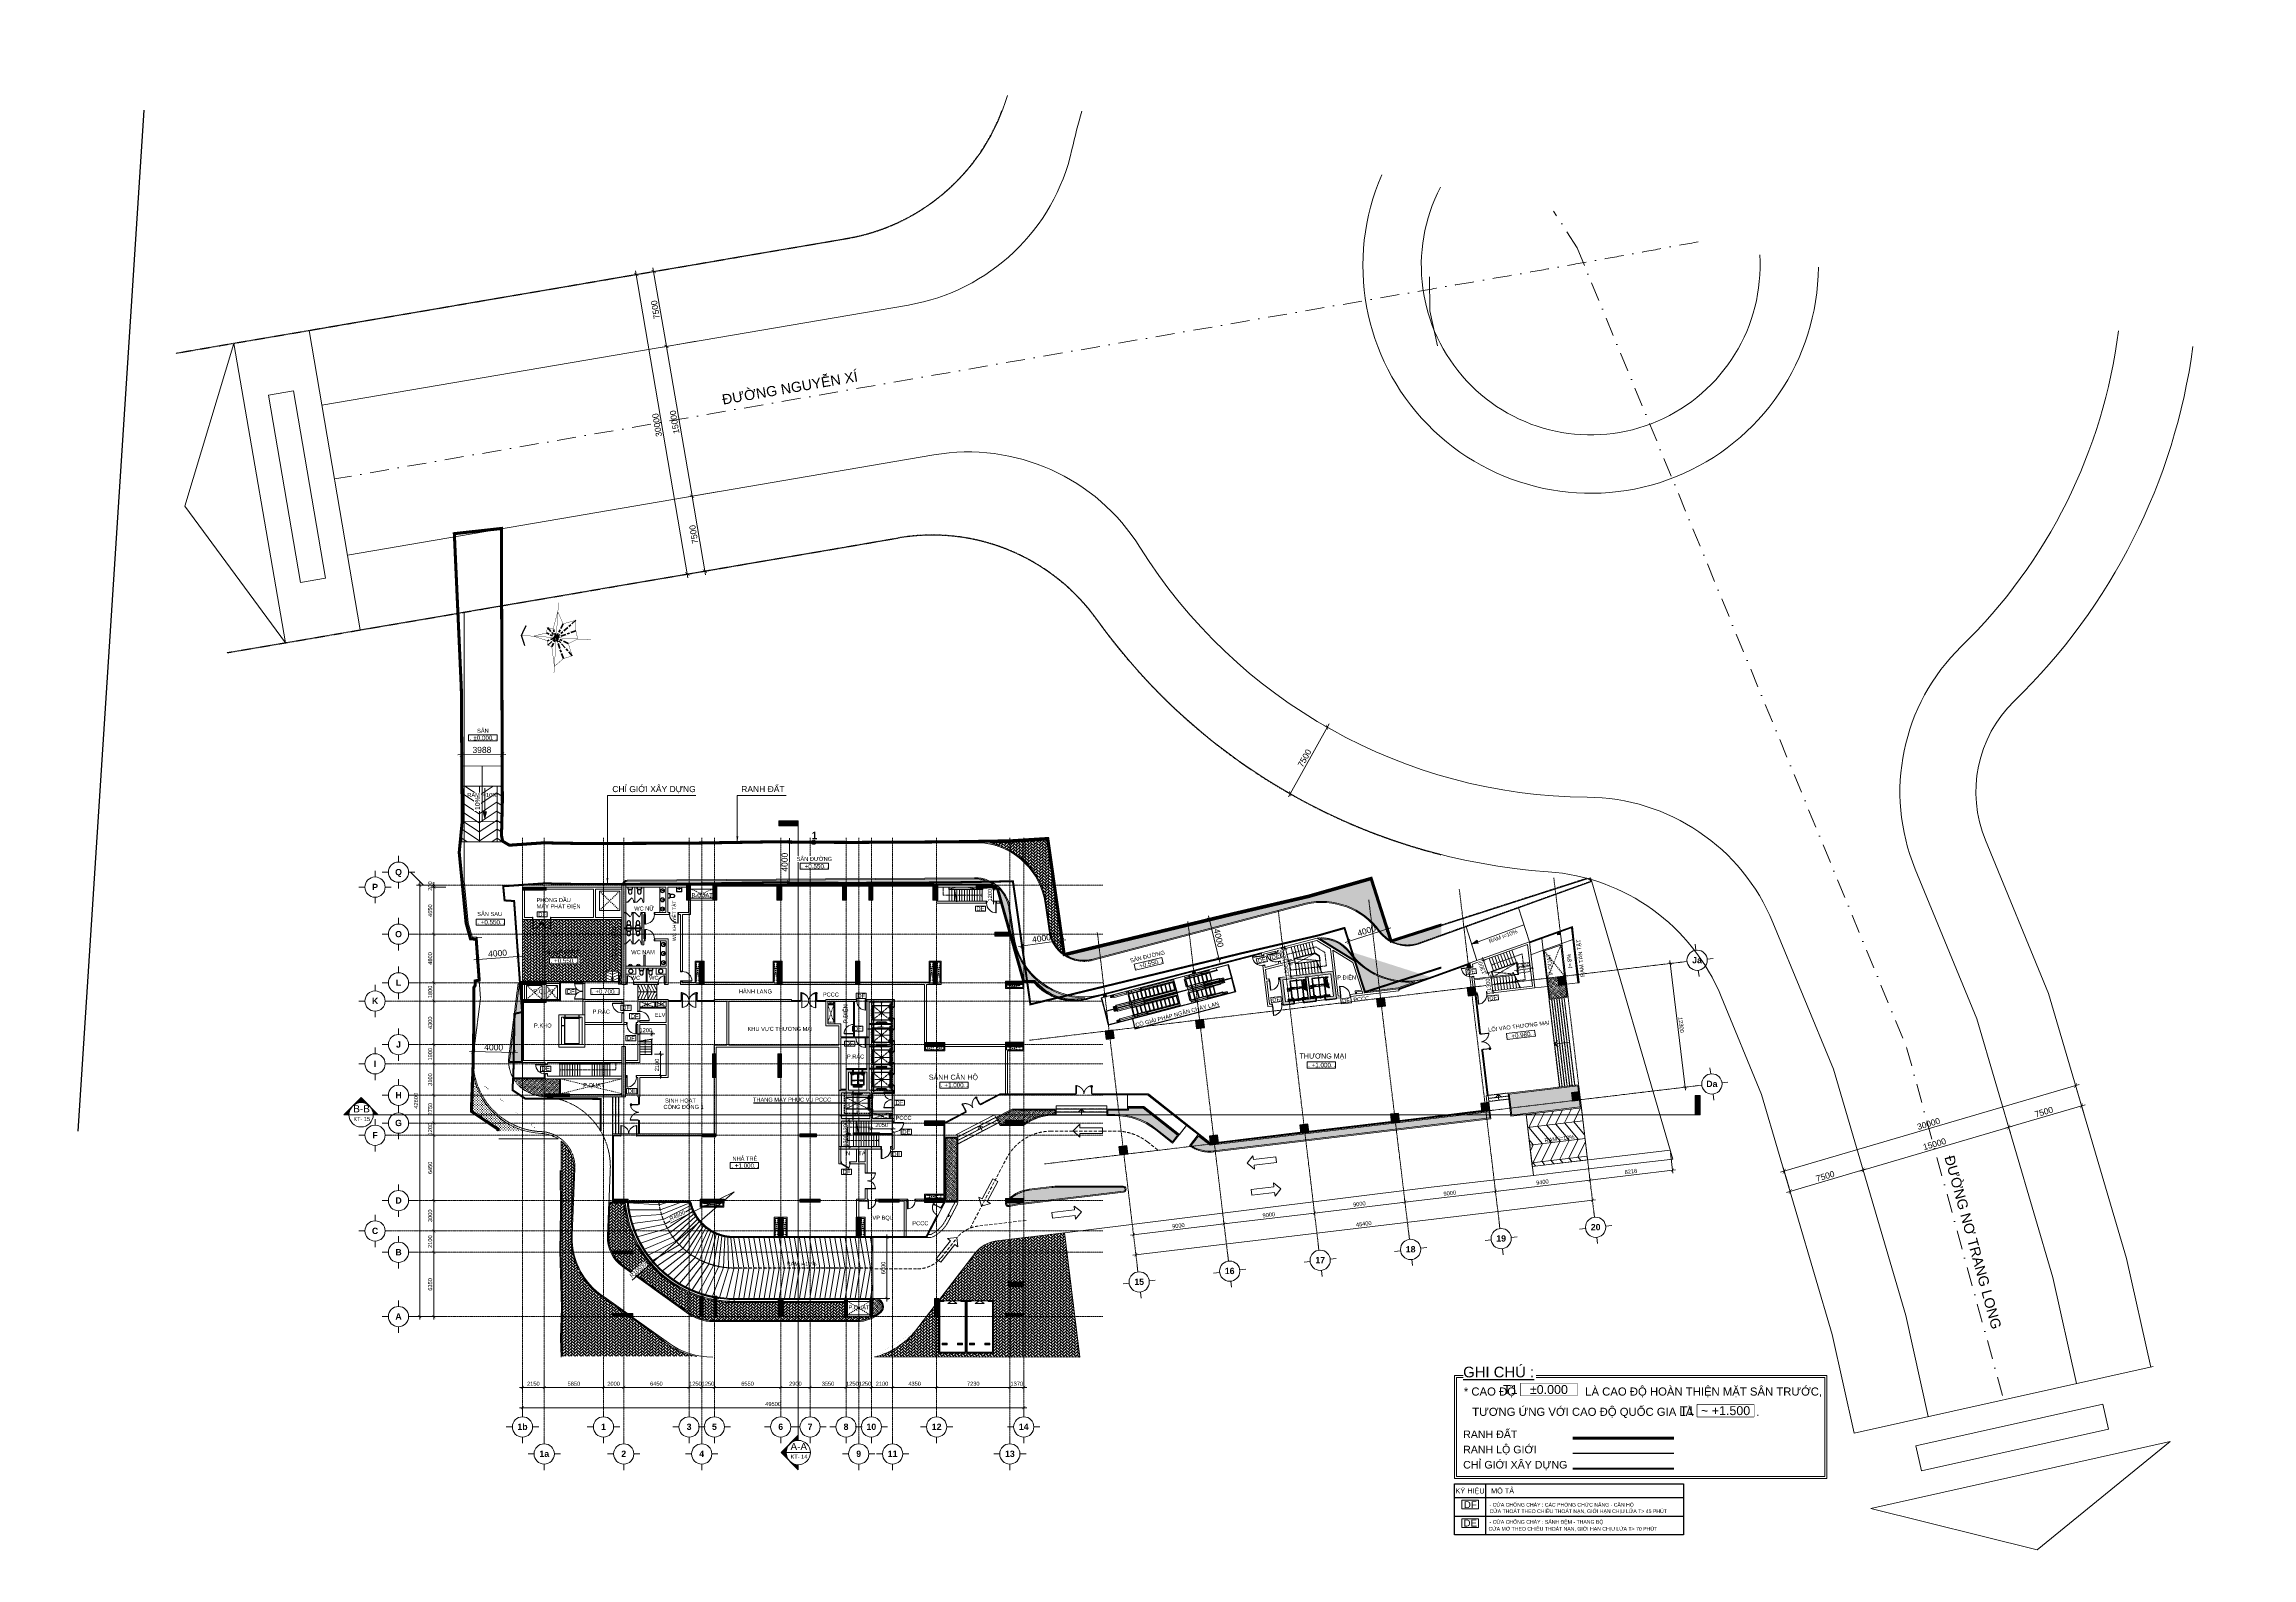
# Model space of a CAD drawing. Header units: millimetres. Extents: x -55734 to 162275, y 47779 to 197208.
import ezdxf
from ezdxf.enums import TextEntityAlignment as Align
from ezdxf.xclip import XClip

# ---------------------------------------------------------------- set-up
doc = ezdxf.new("R2010")
doc.units = ezdxf.units.MM
doc.header["$XCLIPFRAME"] = 0
doc.set_wipeout_variables(frame=1)
for name, pattern in [('20180221 BF$0$2-2', [10, 5, -5]), ('20180221 BF$0$ACAD_ISO07W100', [3, 0, -3]), ('20180221 BF$0$b2$0$Kume - Key Plan Boundary', [16, 8, -2, 4, -2]), ('20180221 BF$0$b2$0$Kume - Setback', [13, 5, -2, 4, -2]), ('20180221 BF$0$HIDDEN', [0.375, 0.25, -0.125]), ('CENTERX2', [4, 2.5, -0.5, 0.5, -0.5]), ('Dash', [6.35, 3.175, -3.175]), ('DASHDOT', [1, 0.5, -0.25, 0, -0.25]), ('DASHDOT2', [0.5, 0.25, -0.125, 0, -0.125]), ('gf$0$Dash', [6, 3, -3]), ('Grid Line', [4.2, 3, -0.6, 0, -0.6]), ('HIDDEN', [0.375, 0.25, -0.125]), ('HIDDEN2', [4.7625, 3.175, -1.5875]), ('HIDDENX2', [0.75, 0.5, -0.25]), ('Overhead 1_16_', [2.579687, 1.5875, -0.992188]), ('PHANTOM', [63.5, 31.75, -6.35, 6.35, -6.35, 6.35, -6.35])]:
    doc.linetypes.add(name, pattern=pattern)
for name, color, linetype in [('10', 1, 'Continuous'), ('20180221 BF$0$22', 7, 'Continuous'), ('20180221 BF$0$23', 7, 'Continuous'), ('20180221 BF$0$31', 7, 'Continuous'), ('20180221 BF$0$54', 7, 'Continuous'), ('20180221 BF$0$57', 7, 'Continuous'), ('20180221 BF$0$GHICHU', 7, 'Continuous'), ('20180221 BF$0$luoi', 5, 'Continuous'), ('20180221 BF$0$RANHDAT', 3, 'Continuous'), ('20180221 BF$0$sohieu_diem', 2, 'Continuous'), ('CGXD', 5, 'HIDDEN2'), ('Core - tb$0$CT3 MBT 11-31$0$Nqh-ME-01', 8, 'Continuous'), ('RD-AB', 4, 'PHANTOM'), ('RLG', 2, 'FENCELINE1')]:
    doc.layers.add(name, color=color, linetype=linetype)
for name, color, linetype, lineweight in [('20180221 BF$0$b2$0$C-_SITEBNRY_E', 1, '20180221 BF$0$b2$0$Kume - Key Plan Boundary', 100), ('20180221 BF$0$QHH ÐỀ XUẤT ÐIỀU CHỈNH', 5, '20180221 BF$0$HIDDEN', 30), ('@ color hatch', 7, 'Continuous', 13), ('A-DETL-GENF', 31, 'Continuous', 5), ('A-DETL-GENF-HDLN', 161, 'Dash', 5), ('A-DETL-THIN', 151, 'Continuous', 5), ('A-FLOR-PATT', 8, 'Continuous', 9), ('A-GENM', 13, 'Continuous', 5), ('A-GENM-HDLN', 13, 'Dash', 5), ('CHU', 181, 'Continuous', 5), ('CHU-1', 7, 'Continuous', 9), ('Core - tb$0$A.Wall', 2, 'Continuous', 25), ('CUA', 31, 'Continuous', 9), ('DIM', 1, 'Continuous', 5), ('G-ANNO-DIMS', 111, 'Continuous', 5), ('G-ANNO-SYMB', 111, 'Continuous', 5), ('G-IMPT', 8, 'Continuous', 5), ('gf$0$A-_DETA----_E', 8, 'Continuous', 9), ('GRA', 211, 'Continuous', 9), ('HATCH', 9, 'Continuous', 9), ('HATCH-1', 8, 'Continuous', 5), ('KH', 6, 'Continuous', 5), ('KI-HIEU-1', 151, 'Continuous', 9), ('L-SITE', 91, 'Continuous', 5), ('LAT-GACH', 140, 'Continuous', 13), ('NET THAY 1', 41, 'Continuous', 5), ('NET THAY 2', 55, 'Continuous', 5), ('NET-CAT', 3, 'Continuous', 15), ('NET-THAY', 2, 'Continuous', 9), ('NET-THAY-2', 55, 'Continuous', 13), ('S-STRS', 31, 'Continuous', 5), ('S-STRS-ANNO', 31, 'Continuous', 5), ('THIET-BI', 44, 'Continuous', 5), ('THIET-BI-1', 26, 'Continuous', 5), ('TIM', 4, 'DASHDOT', 5), ('TRUC', 225, 'Continuous', 5), ('X-COT HAM$0$LC.HA', 8, 'Continuous', 9), ('Y-GHI CHU PCCC$0$Z-CT1-GHI CHU TT$0$CHU-1', 7, 'Continuous', 9), ('Y-GHI CHU PCCC$0$Z-CT1-GHI CHU TT$0$KI-HIEU', 6, 'Continuous', 13)]:
    doc.layers.add(name, color=color, linetype=linetype, lineweight=lineweight)
doc.styles.add('20180221 BF$0$VAPTIMN', font='VNI-Aptima-Bold.TTF')
doc.styles.add('20180221 BF$0$VNAVON', font='VNI-Avo.TTF')
doc.styles.add('Arial', font='Font - TrueType - Arial.ttf')
doc.styles.add('Arial_1', font='Font - TrueType - Arial.ttf', dxfattribs={"height": 400})
doc.styles.add('Arial_2', font='Font - TrueType - Arial.ttf', dxfattribs={"height": 800})
doc.styles.add('Arial_3', font='Font - TrueType - Arial.ttf', dxfattribs={"height": 500})
doc.styles.add('Arial_4', font='Font - TrueType - Arial.ttf', dxfattribs={"height": 4.8})
doc.styles.add('Arial_B', font='Font - TrueType - Arial Bold.ttf', dxfattribs={"height": 619.047619})
doc.styles.add('hoistway plan', font='chhbg.shx', dxfattribs={"height": 45})
doc.styles.add('TA1', font='Font - TrueType - Arial.ttf')
doc.styles.add('Y-GHI CHU PCCC$0$Arial', font='Font - TrueType - Arial.ttf')
doc.styles.add('Y-GHI CHU PCCC$0$Z-CT1-GHI CHU TT$0$TA1', font='Font - TrueType - Arial.ttf')
doc.linetypes.add('FENCELINE1', pattern='A,6.35,-2.54,[133,ltypeshp.shx,S=2.54,R=0,X=-2.54,Y=0],-2.54,25.4', length=36.83)
doc.dimstyles.new('D_100', dxfattribs={"dimtxt": 220, "dimasz": 150, "dimexe": 150, "dimexo": 150, "dimgap": 80, "dimtad": 1, "dimdec": 0, "dimzin": 9, "dimtxsty": 'TA1', "dimblk": 'ARCHTICK', "dimcen": 1, "dimdle": 150, "dimclrd": 256, "dimclre": 256, "dimclrt": 7, "dimadec": 0, "dimazin": 0, "dimtfac": 1, "dimtdec": 0, "dimtix": 1, "dimtmove": 1, "dimatfit": 3, "dimfxl": 1, "dimtolj": 1, "dimtzin": 0, "dimlwd": -1, "dimlwe": -1, "dimarcsym": 0})
doc.dimstyles.new('D_200_KTx2', dxfattribs={"dimtxt": 400, "dimasz": 300, "dimexe": 300, "dimexo": 300, "dimgap": 160, "dimtad": 1, "dimdec": 0, "dimzin": 9, "dimtxsty": 'TA1', "dimblk": 'ARCHTICK', "dimcen": 1, "dimdle": 300, "dimclrd": 256, "dimclre": 256, "dimclrt": 7, "dimadec": 0, "dimazin": 0, "dimtfac": 1, "dimtdec": 0, "dimtix": 1, "dimtmove": 1, "dimatfit": 3, "dimldrblk": 'ARCHTICK', "dimfxl": 1, "dimtolj": 1, "dimtzin": 0, "dimlwd": -1, "dimlwe": -1, "dimarcsym": 0})
doc.dimstyles.new('D_300_KTx3.0', dxfattribs={"dimtxt": 600, "dimasz": 375, "dimexe": 375, "dimexo": 375, "dimgap": 160, "dimtad": 1, "dimdec": 0, "dimzin": 9, "dimtxsty": 'TA1', "dimblk": 'ARCHTICK', "dimcen": 1, "dimdle": 375, "dimclrd": 256, "dimclre": 256, "dimclrt": 7, "dimadec": 0, "dimazin": 0, "dimtfac": 1, "dimtdec": 0, "dimtix": 1, "dimtmove": 1, "dimatfit": 3, "dimldrblk": 'ARCHTICK', "dimfxl": 1, "dimtolj": 1, "dimtzin": 0, "dimlwd": -1, "dimlwe": -1, "dimarcsym": 0})
doc.dimstyles.new('Diagonal_-_2_5mm_Arial', dxfattribs={"dimscale": 304.8, "dimtxt": 500, "dimasz": 1.968504, "dimexe": 1.574803, "dimexo": 0.984252, "dimgap": 1, "dimtad": 1, "dimdec": 0, "dimzin": 0, "dimdsep": 46, "dimtxsty": 'Arial_3', "dimblk1": 'OBLIQUE', "dimblk2": 'OBLIQUE', "dimsah": 1, "dimcen": 0.09, "dimdle": 1.574803, "dimclrt": 256, "dimazin": 0, "dimtfac": 1, "dimtdec": 0, "dimtix": 1, "dimtmove": 0, "dimatfit": 3, "dimfxl": 1, "dimtvp": 1, "dimtfill": 1, "dimtolj": 1, "dimtzin": 0, "dimarcsym": 2})
doc.dimstyles.new('hoistway plan', dxfattribs={"dimtxt": 45, "dimasz": 17, "dimexe": 15, "dimexo": 20, "dimgap": 25, "dimtad": 1, "dimdec": 0, "dimzin": 0, "dimdsep": 46, "dimtxsty": 'hoistway plan', "dimblk": 'DOT', "dimcen": 50, "dimclrd": 8, "dimclre": 8, "dimclrt": 3, "dimadec": 0, "dimazin": 0, "dimtfac": 1, "dimtdec": 0, "dimtmove": 1, "dimatfit": 3, "dimfxl": 1, "dimtolj": 1, "dimtzin": 0, "dimarcsym": 0})
pattern_1 = [(240.2551187, (156993.5025, 23438.0964), (5.42651964, -3.10086836), []), (330.2551187, (156993.5025, 23438.0964), (3.10086836, 5.42651964), [])]
pattern_2 = [(225, (281291.963, 17264.836), (4.41941738, -4.41941738), []), (315, (281291.963, 17264.836), (4.41941738, 4.41941738), [])]
pattern_3 = [(240.2551187, (159143.5025, 32413.0964), (5.42651964, -3.10086836), []), (330.2551187, (159143.5025, 32413.0964), (3.10086836, 5.42651964), [])]
pattern_4 = [(240.2551187, (159143.5025, 28013.0964), (5.42651964, -3.10086836), []), (330.2551187, (159143.5025, 28013.0964), (3.10086836, 5.42651964), [])]
pattern_5 = [(240.2551187, (159143.5025, 25813.0964), (5.42651964, -3.10086836), []), (330.2551187, (159143.5025, 25813.0964), (3.10086836, 5.42651964), [])]
pattern_6 = [(0, (418126.44, 155406.3), (75, 75), [37.5, -112.5]), (90, (418145.19, 155387.55), (-75, 75), [37.5, -112.5])]

# ---------------------------------------------------------------- blocks, each defined once
blk = doc.blocks.new('_ARCHTICK')
at = {"color": 0, "linetype": 'ByBlock', "const_width": 0.15}
blk.add_lwpolyline([(-0.5, -0.5), (0.5, 0.5)], dxfattribs=at)
blk = doc.blocks.new('*D8')
at = {"layer": 'Defpoints', "color": 0, "transparency": 16777216}
for p in [(-89950, -25552, 0), (-87377, -32596, 0), (-87377, -32596)]:
    blk.add_point(p, dxfattribs=at)
at = {"layer": 'DIM', "transparency": 16777216}
blk.add_line((-90079, -25199), (-87248, -32949), dxfattribs=at)
at = {"layer": 'DIM', "transparency": 16777216, "xscale": 375, "yscale": 375, "zscale": 375}
for p, rotation in [((-89950, -25552), 110.0671664950598), ((-87377, -32596), 290.0671664950598)]:
    blk.add_blockref('_ARCHTICK', p, dxfattribs=dict(at, rotation=rotation))
at = {"layer": 'DIM', "color": 7, "transparency": 16777216, "insert": (-88225, -28914), "char_height": 600, "attachment_point": 5, "rotation": 290.06717, "style": 'TA1'}
blk.add_mtext('\\A1;7500', dxfattribs=at)
blk = doc.blocks.new('*D9')
at = {"layer": 'Defpoints', "color": 0, "transparency": 16777216}
for p in [(-87377, -32596, 0), (-83112, -47008, 0), (-82230, -46686)]:
    blk.add_point(p, dxfattribs=at)
at = {"layer": 'DIM', "transparency": 16777216}
for p, q in [((-87505, -32244), (-82101, -47038)), ((-82760, -46879), (-81878, -46557))]:
    blk.add_line(p, q, dxfattribs=at)
at = {"layer": 'DIM', "transparency": 16777216, "xscale": 375, "yscale": 375, "zscale": 375}
for p, rotation in [((-87377, -32596), 110.0671664954036), ((-82230, -46686), 290.0671664954036)]:
    blk.add_blockref('_ARCHTICK', p, dxfattribs=dict(at, rotation=rotation))
at = {"layer": 'DIM', "color": 7, "transparency": 16777216, "insert": (-84365, -39481), "char_height": 600, "attachment_point": 5, "rotation": 290.06717, "style": 'TA1'}
blk.add_mtext('\\A1;15000', dxfattribs=at)
blk = doc.blocks.new('*D10')
at = {"layer": 'Defpoints', "color": 0, "transparency": 16777216}
for p in [(-83112, -47008, 0), (-80731, -54123, 0), (-79656, -53730)]:
    blk.add_point(p, dxfattribs=at)
at = {"layer": 'DIM', "transparency": 16777216}
for p, q in [((-82760, -46879), (-81878, -46557)), ((-82359, -46334), (-79528, -54083)), ((-80378, -53994), (-79304, -53602))]:
    blk.add_line(p, q, dxfattribs=at)
at = {"layer": 'DIM', "transparency": 16777216, "xscale": 375, "yscale": 375, "zscale": 375}
for p, rotation in [((-82230, -46686), 110.0671664954036), ((-79656, -53730), 290.0671664954036)]:
    blk.add_blockref('_ARCHTICK', p, dxfattribs=dict(at, rotation=rotation))
at = {"layer": 'DIM', "color": 7, "transparency": 16777216, "insert": (-80505, -50048), "char_height": 600, "attachment_point": 5, "rotation": 290.06717, "style": 'TA1'}
blk.add_mtext('\\A1;7500', dxfattribs=at)
blk = doc.blocks.new('*D11')
at = {"layer": 'Defpoints', "color": 0, "transparency": 16777216}
for p in [(-53947, 26246), (-54149, 25821, 0), (-47378, 22596, 0)]:
    blk.add_point(p, dxfattribs=at)
at = {"layer": 'DIM', "transparency": 16777216}
for p, q in [((-46837, 22860), (-54286, 26408)), ((-53988, 26160), (-53786, 26585)), ((-47217, 22935), (-47015, 23360))]:
    blk.add_line(p, q, dxfattribs=at)
at = {"layer": 'DIM', "transparency": 16777216, "xscale": 375, "yscale": 375, "zscale": 375}
for p, rotation in [((-53947, 26246), 154.5300960787573), ((-47176, 23021), 334.5300960787573)]:
    blk.add_blockref('_ARCHTICK', p, dxfattribs=dict(at, rotation=rotation))
at = {"layer": 'DIM', "color": 7, "transparency": 16777216, "insert": (-50361, 25055), "char_height": 600, "attachment_point": 5, "rotation": 334.5301, "style": 'TA1'}
blk.add_mtext('\\A1;7500', dxfattribs=at)
blk = doc.blocks.new('*D12')
at = {"layer": 'Defpoints', "color": 0, "transparency": 16777216}
for p in [(-89950, -25552, 0), (-80882, -54178, 0), (-77699, -53015)]:
    blk.add_point(p, dxfattribs=at)
at = {"layer": 'DIM', "transparency": 16777216}
for p, q in [((-89598, -25423), (-87640, -24708)), ((-88121, -24484), (-77570, -53367)), ((-80530, -54050), (-77346, -52887))]:
    blk.add_line(p, q, dxfattribs=at)
at = {"layer": 'DIM', "transparency": 16777216, "xscale": 375, "yscale": 375, "zscale": 375}
for p, rotation in [((-87992, -24836), 110.0671664954036), ((-77699, -53015), 290.0671664954036)]:
    blk.add_blockref('_ARCHTICK', p, dxfattribs=dict(at, rotation=rotation))
at = {"layer": 'DIM', "color": 7, "transparency": 16777216, "insert": (-82407, -38766), "char_height": 600, "attachment_point": 5, "rotation": 290.06717, "style": 'TA1'}
blk.add_mtext('\\A1;30000', dxfattribs=at)
blk = doc.blocks.new('*D13')
at = {"layer": 'Defpoints', "color": 0, "transparency": 16777216}
for p in [(-28454, 87087), (-27780, 84258, 0), (-35076, 82520, 0)]:
    blk.add_point(p, dxfattribs=at)
at = {"layer": 'DIM', "transparency": 16777216}
for p, q in [((-27867, 84623), (-28541, 87452)), ((-36114, 85263), (-28089, 87174)), ((-35163, 82885), (-35836, 85714))]:
    blk.add_line(p, q, dxfattribs=at)
at = {"layer": 'DIM', "transparency": 16777216, "xscale": 375, "yscale": 375, "zscale": 375}
for p, rotation in [((-28454, 87087), 13.39827338841814), ((-35750, 85349), 193.3982733884181)]:
    blk.add_blockref('_ARCHTICK', p, dxfattribs=dict(at, rotation=rotation))
at = {"layer": 'DIM', "color": 7, "transparency": 16777216, "insert": (-32210, 86672), "char_height": 600, "attachment_point": 5, "rotation": 13.39827, "style": 'TA1'}
blk.add_mtext('\\A1;7500', dxfattribs=at)
blk = doc.blocks.new('*D14')
at = {"layer": 'Defpoints', "color": 0, "transparency": 16777216}
for p in [(-13862, 90563), (-13084, 87296, 0), (-27780, 84258, 0)]:
    blk.add_point(p, dxfattribs=at)
at = {"layer": 'DIM', "transparency": 16777216}
for p, q in [((-28819, 87000), (-13498, 90650)), ((-13171, 87661), (-13949, 90928)), ((-27867, 84623), (-28541, 87452))]:
    blk.add_line(p, q, dxfattribs=at)
at = {"layer": 'DIM', "transparency": 16777216, "xscale": 375, "yscale": 375, "zscale": 375}
for p, rotation in [((-13862, 90563), 13.39827338841814), ((-28454, 87087), 193.3982733884181)]:
    blk.add_blockref('_ARCHTICK', p, dxfattribs=dict(at, rotation=rotation))
at = {"layer": 'DIM', "color": 7, "transparency": 16777216, "insert": (-21266, 89279), "char_height": 600, "attachment_point": 5, "rotation": 13.39827, "style": 'TA1'}
blk.add_mtext('\\A1;15000', dxfattribs=at)
blk = doc.blocks.new('*D15')
at = {"layer": 'Defpoints', "color": 0, "transparency": 16777216}
for p in [(-6567, 92301), (-13084, 87296, 0), (-5740, 88833, 0)]:
    blk.add_point(p, dxfattribs=at)
at = {"layer": 'DIM', "transparency": 16777216}
for p, q in [((-14227, 90476), (-6202, 92388)), ((-5827, 89197), (-6653, 92666)), ((-13171, 87661), (-13949, 90928))]:
    blk.add_line(p, q, dxfattribs=at)
at = {"layer": 'DIM', "transparency": 16777216, "xscale": 375, "yscale": 375, "zscale": 375}
for p, rotation in [((-6567, 92301), 13.39827338841814), ((-13862, 90563), 193.3982733884181)]:
    blk.add_blockref('_ARCHTICK', p, dxfattribs=dict(at, rotation=rotation))
at = {"layer": 'DIM', "color": 7, "transparency": 16777216, "insert": (-10323, 91886), "char_height": 600, "attachment_point": 5, "rotation": 13.39827, "style": 'TA1'}
blk.add_mtext('\\A1;7500', dxfattribs=at)
blk = doc.blocks.new('*D16')
at = {"layer": 'Defpoints', "color": 0, "transparency": 16777216}
for p in [(-5740, 88833, 0), (-36155, 87052), (-35076, 82520, 0)]:
    blk.add_point(p, dxfattribs=at)
at = {"layer": 'DIM', "transparency": 16777216}
for p, q in [((-6607, 94090), (-36520, 86965)), ((-5827, 89197), (-7059, 94368)), ((-35163, 82885), (-36242, 87417))]:
    blk.add_line(p, q, dxfattribs=at)
at = {"layer": 'DIM', "transparency": 16777216, "xscale": 375, "yscale": 375, "zscale": 375}
for p, rotation in [((-6972, 94003), 13.39827338841815), ((-36155, 87052), 193.3982733884181)]:
    blk.add_blockref('_ARCHTICK', p, dxfattribs=dict(at, rotation=rotation))
at = {"layer": 'DIM', "color": 7, "transparency": 16777216, "insert": (-21672, 90981), "char_height": 600, "attachment_point": 5, "rotation": 13.39827, "style": 'TA1'}
blk.add_mtext('\\A1;30000', dxfattribs=at)
blk = doc.blocks.new('CUA 1 CANH MO - 1 - Type 1-1271690-MẶT BẰNG TẦNG 1')
at = {"layer": 'CUA', "lineweight": 5}
for p, q in [((-249, -102), (-249, 98)), ((-249, 98), (-199, 98)), ((-199, 98), (-199, -61)), ((401, 98), (451, 98)), ((401, -61), (401, 98)), ((451, 98), (451, -102)), ((-219, -102), (-249, -102)), ((-219, -61), (-219, -102)), ((-199, -61), (-219, -61)), ((421, -61), (401, -61)), ((421, -102), (421, -61)), ((451, -102), (421, -102))]:
    blk.add_line(p, q, dxfattribs=at)
at = {"layer": 'CUA'}
for p, q in [((-178, -102), (-218, -102)), ((-218, -102), (-218, -740)), ((-218, -740), (-178, -740)), ((-178, -740), (-178, -102))]:
    blk.add_line(p, q, dxfattribs=at)
at = {"layer": 'CUA', "lineweight": 5}
blk.add_arc((-218, -102), 638, 270, 0.5, dxfattribs=at)
blk = doc.blocks.new('X-XI - X-XI-V6-MẶT BẰNG TẦNG 1')
at = {"layer": 'THIET-BI'}
for p, q in [((204, 0), (-204, 0)), ((204, 0), (-204, 0)), ((204, 0), (0, 0)), ((195, 0), (195, -186)), ((215, -2), (204, 0)), ((-231, -17), (-233, -33)), ((-233, -29), (-233, -158)), ((-233, -29), (-233, -158)), ((-233, -33), (-233, -45)), ((-233, -45), (-233, -158)), ((-233, -158), (-233, -162)), ((-233, -162), (-231, -169)), ((-228, -12), (-231, -17)), ((-231, -169), (-228, -174)), ((-222, -6), (-228, -12)), ((-228, -174), (-224, -179)), ((-224, -179), (-217, -184)), ((-212, -1), (-222, -6)), ((-217, -184), (-209, -186)), ((-204, 0), (-212, -1)), ((-209, -186), (-202, -188)), ((0, 0), (-204, 0)), ((-202, -188), (-192, -190)), ((-195, 0), (-195, -186)), ((-192, -190), (-184, -191)), ((-184, -191), (-168, -194)), ((-171, -365), (-173, -383)), ((-173, -383), (-173, -402)), ((-173, -402), (-173, -436)), ((-173, -436), (-173, -446)), ((-173, -446), (-170, -475)), ((-169, -349), (-171, -365)), ((-170, -475), (-166, -495)), ((-165, -322), (-169, -349)), ((-168, -194), (-150, -197)), ((-144, -197), (-167, -335)), ((-144, -197), (-167, -335)), ((-166, -495), (-161, -521)), ((-162, -304), (-165, -322)), ((-158, -281), (-162, -304)), ((-161, -521), (-151, -556)), ((-155, -266), (-158, -281)), ((-148, -221), (-155, -266)), ((-151, -556), (-144, -587)), ((-150, -197), (-144, -197)), ((-144, -197), (-148, -221)), ((-144, -587), (-132, -613)), ((-132, -613), (-122, -629)), ((-128, -250), (128, -250)), ((-128, -268), (-128, -250)), ((-9, -268), (-128, -268)), ((-122, -629), (-100, -654)), ((-100, -654), (-88, -665)), ((-88, -665), (-70, -677)), ((-77, -214), (-66, -214)), ((-77, -245), (-77, -214)), ((-66, -245), (-77, -245)), ((-70, -677), (-50, -687)), ((-66, -214), (-66, -245)), ((-50, -687), (-20, -697)), ((-20, -697), (0, -700)), ((128, -268), (-9, -268)), ((0, -700), (35, -693)), ((35, -693), (61, -682)), ((61, -682), (86, -666)), ((64, -214), (64, -245)), ((74, -214), (64, -214)), ((64, -245), (74, -245)), ((74, -245), (74, -214)), ((86, -666), (100, -654)), ((100, -654), (114, -639)), ((114, -639), (132, -613)), ((128, -250), (128, -268)), ((132, -613), (145, -581)), ((144, -197), (213, -186)), ((167, -335), (144, -197)), ((167, -335), (144, -197)), ((147, -216), (144, -197)), ((145, -581), (151, -556)), ((152, -245), (147, -216)), ((151, -556), (155, -544)), ((157, -278), (152, -245)), ((155, -544), (162, -518)), ((162, -305), (157, -278)), ((167, -335), (162, -305)), ((162, -518), (165, -502)), ((165, -502), (173, -446)), ((172, -371), (167, -335)), ((173, -396), (172, -371)), ((173, -426), (173, -396)), ((173, -446), (173, -426)), ((213, -186), (221, -182)), ((219, -4), (215, -2)), ((225, -8), (219, -4)), ((221, -182), (226, -176)), ((228, -12), (225, -8)), ((226, -176), (232, -167)), ((232, -19), (228, -12)), ((233, -29), (232, -19)), ((232, -167), (233, -158)), ((233, -158), (233, -29)), ((233, -158), (233, -29)), ((233, -158), (233, -29))]:
    blk.add_line(p, q, dxfattribs=at)
for centre, radius, start, end in [((204, -29), 29, 360, 90), ((204, -29), 29, 0, 90), ((-204, -29), 29, 90, 180), ((-204, -29), 29, 90, 180), ((-204, -158), 29, 180, 259.85987), ((-204, -158), 29, 180, 259.85987), ((18, 960), 1169, 258.77622, 262.03475), ((18, 960), 1169, 258.77622, 262.03475), ((287, -414), 461, 170.09406, 197.88556), ((287, -414), 461, 170.09406, 197.88556), ((18, -530), 172, 188.82666, 263.90979), ((18, -530), 172, 188.82666, 263.90979), ((18, 960), 1169, 262.14467, 269.16333), ((-18, -530), 172, 276.09021, 351.17334), ((-18, -530), 172, 276.09021, 351.17334), ((-16, 958), 1166, 270.83748, 277.76826), ((-18, 960), 1169, 277.96525, 281.22378), ((-18, 960), 1169, 277.96525, 281.22378), ((-287, -414), 461, 342.11444, 9.90594), ((-287, -414), 461, 342.11444, 9.90594), ((204, -158), 29, 280.14013, 360), ((204, -158), 29, 280.14013, 0)]:
    blk.add_arc(centre, radius, start, end, dxfattribs=at)
for points in [[(-128, -268), (-143, -316), (-152, -365), (-160, -442), (-151, -517), (-130, -585), (-94, -652), (-37, -689), (-3, -689), (0, -689)], [(128, -268), (143, -316), (152, -365), (160, -442), (151, -517), (130, -585), (94, -652), (37, -689), (3, -689), (0, -689)]]:
    blk.add_open_spline(points, degree=3, knots=[12.7243788, 12.7243788, 12.7243788, 12.7243788, 75.0964592, 151.9127549, 228.7009799, 282.5015339, 351.0340786, 439.4928799, 447.51098, 447.51098, 447.51098, 447.51098], dxfattribs=at)
blk = doc.blocks.new('escalator')
for p, q in [((0, -38), (0, -1370)), ((0, -38), (51, -38)), ((0, -38), (0, -1370)), ((51, -1370), (0, -1370)), ((0, -1430), (0, -2762)), ((0, -1430), (51, -1430)), ((0, -1430), (0, -2762)), ((51, -38), (2639, -38)), ((51, -38), (51, -1370)), ((1222, -1370), (51, -1370)), ((51, -1430), (1222, -1430)), ((51, -1430), (51, -2762)), ((908, -134), (908, -208)), ((908, -1200), (908, -1274)), ((908, -1526), (908, -1600)), ((915, -208), (915, -134)), ((915, -1274), (915, -1200)), ((915, -1600), (915, -1526)), ((1254, -166), (958, -166)), ((958, -166), (958, -176)), ((958, -176), (1254, -176)), ((1254, -1232), (958, -1232)), ((958, -1232), (958, -1242)), ((958, -1242), (1254, -1242)), ((1254, -1558), (958, -1558)), ((958, -1558), (958, -1568)), ((958, -1568), (1254, -1568)), ((973, -134), (980, -134)), ((980, -208), (973, -208)), ((973, -1200), (980, -1200)), ((980, -1274), (973, -1274)), ((973, -1526), (980, -1526)), ((980, -1600), (973, -1600)), ((980, -134), (1204, -134)), ((980, -208), (1204, -208)), ((1204, -1200), (980, -1200)), ((1204, -1274), (980, -1274)), ((980, -1526), (1204, -1526)), ((980, -1600), (1204, -1600)), ((1254, -38), (1204, -38)), ((1204, -38), (1204, -303)), ((1204, -303), (1254, -303)), ((1254, -1104), (1204, -1104)), ((1204, -1104), (1204, -1369)), ((1204, -1369), (1254, -1369)), ((1254, -1431), (1204, -1431)), ((1204, -1431), (1204, -1696)), ((1204, -1696), (1254, -1696)), ((2639, -1104), (1222, -1104)), ((2690, -1370), (1222, -1370)), ((1222, -1430), (2690, -1430)), ((1222, -1696), (2639, -1696)), ((1254, -303), (1254, -38)), ((2551, -38), (1254, -38)), ((1254, -38), (1254, -303)), ((1254, -176), (1254, -166)), ((2694, -166), (1254, -166)), ((1254, -166), (1254, -176)), ((1254, -176), (4015, -176)), ((1254, -303), (2551, -303)), ((1254, -1369), (1254, -1104)), ((2551, -1104), (1254, -1104)), ((1254, -1104), (1254, -1369)), ((1254, -1242), (1254, -1232)), ((2694, -1232), (1254, -1232)), ((1254, -1232), (1254, -1242)), ((1254, -1242), (4015, -1242)), ((1254, -1369), (2551, -1369)), ((1254, -1696), (1254, -1431)), ((2551, -1431), (1254, -1431)), ((1254, -1431), (1254, -1696)), ((1254, -1568), (1254, -1558)), ((2694, -1558), (1254, -1558)), ((1254, -1558), (1254, -1568)), ((1254, -1568), (4015, -1568)), ((1254, -1696), (2551, -1696)), ((2551, -38), (2551, -303)), ((2663, -38), (2551, -38)), ((2551, -303), (2551, -38)), ((2551, -303), (2663, -303)), ((2551, -1104), (2551, -1369)), ((2663, -1104), (2551, -1104)), ((2551, -1369), (2551, -1104)), ((2551, -1369), (2663, -1369)), ((2551, -1431), (2551, -1696)), ((2663, -1431), (2551, -1431)), ((2551, -1696), (2551, -1431)), ((2551, -1696), (2663, -1696)), ((2639, -38), (2690, -38)), ((2639, -38), (2690, -38)), ((2639, -38), (2639, -38)), ((2639, -303), (2639, -1104)), ((2690, -1104), (2639, -1104)), ((2639, -1696), (2690, -1696)), ((2639, -1696), (2639, -2497)), ((3036, -38), (2663, -38)), ((2663, -303), (3036, -303)), ((3036, -1104), (2663, -1104)), ((2663, -1369), (3036, -1369)), ((3036, -1431), (2663, -1431)), ((2663, -1696), (3036, -1696)), ((2690, -38), (2690, -38)), ((3090, -304), (2690, -304)), ((2690, -304), (2690, -1104)), ((2690, -1104), (3090, -1104)), ((7375, -1370), (2690, -1370)), ((2690, -1430), (7375, -1430)), ((3090, -1696), (2690, -1696)), ((2690, -1696), (2690, -2496)), ((2694, -171), (2694, -163)), ((2694, -163), (2773, -163)), ((2694, -178), (2694, -171)), ((2773, -178), (2694, -178)), ((2694, -1237), (2694, -1229)), ((2694, -1229), (2773, -1229)), ((4015, -1232), (2694, -1232)), ((2694, -1244), (2694, -1237)), ((2773, -1244), (2694, -1244)), ((2694, -1563), (2694, -1556)), ((2694, -1556), (2773, -1556)), ((4015, -1558), (2694, -1558)), ((2694, -1571), (2694, -1563)), ((2773, -1571), (2694, -1571)), ((4015, -166), (2697, -166)), ((2740, -1054), (2740, -354)), ((2740, -354), (3090, -354)), ((3090, -1054), (2740, -1054)), ((2740, -2446), (2740, -1746)), ((2740, -1746), (3090, -1746)), ((2773, -163), (2773, -145)), ((2773, -163), (3049, -163)), ((2773, -197), (2773, -178)), ((3049, -178), (2773, -178)), ((2773, -1229), (2773, -1211)), ((2773, -1229), (3049, -1229)), ((2773, -1263), (2773, -1244)), ((3049, -1244), (2773, -1244)), ((2773, -1556), (2773, -1537)), ((2773, -1556), (3049, -1556)), ((2773, -1589), (2773, -1571)), ((3049, -1571), (2773, -1571)), ((3048, -129), (3036, -38)), ((7375, -38), (3036, -38)), ((3036, -303), (3048, -212)), ((3036, -303), (7375, -303)), ((7375, -1104), (3036, -1104)), ((3048, -1195), (3036, -1104)), ((3036, -1369), (3048, -1278)), ((3036, -1369), (7375, -1369)), ((3048, -1522), (3036, -1431)), ((7375, -1431), (3036, -1431)), ((3036, -1696), (3048, -1605)), ((3036, -1696), (7375, -1696)), ((3048, -137), (3048, -129)), ((3049, -145), (3048, -137)), ((3048, -205), (3049, -197)), ((3048, -212), (3048, -205)), ((3048, -1203), (3048, -1195)), ((3049, -1211), (3048, -1203)), ((3048, -1271), (3049, -1263)), ((3048, -1278), (3048, -1271)), ((3048, -1529), (3048, -1522)), ((3049, -1537), (3048, -1529)), ((3048, -1597), (3049, -1589)), ((3048, -1605), (3048, -1597)), ((3049, -163), (3049, -145)), ((3049, -163), (4066, -163)), ((3049, -197), (3049, -178)), ((4066, -178), (3049, -178)), ((3049, -1229), (3049, -1211)), ((3049, -1229), (4066, -1229)), ((3049, -1263), (3049, -1244)), ((4066, -1244), (3049, -1244)), ((3049, -1556), (3049, -1537)), ((3049, -1556), (4066, -1556)), ((3049, -1589), (3049, -1571)), ((4066, -1571), (3049, -1571)), ((3090, -354), (3090, -304)), ((3090, -304), (3102, -304)), ((3090, -1054), (3090, -354)), ((3090, -1104), (3090, -1054)), ((3102, -1104), (3090, -1104)), ((3090, -1746), (3090, -1696)), ((3090, -1696), (3102, -1696)), ((3090, -2446), (3090, -1746)), ((3502, -304), (3102, -304)), ((3102, -304), (3102, -1104)), ((3102, -1104), (3502, -1104)), ((3502, -1696), (3102, -1696)), ((3102, -1696), (3102, -2496)), ((3104, -1104), (3104, -304)), ((3104, -2496), (3104, -1696)), ((3153, -1054), (3153, -354)), ((3153, -354), (3502, -354)), ((3502, -1054), (3153, -1054)), ((3153, -2446), (3153, -1746)), ((3153, -1746), (3502, -1746)), ((3502, -354), (3502, -304)), ((3502, -304), (3515, -304)), ((3502, -1054), (3502, -354)), ((3502, -1104), (3502, -1054)), ((3515, -1104), (3502, -1104)), ((3502, -1746), (3502, -1696)), ((3502, -1696), (3515, -1696)), ((3502, -2446), (3502, -1746)), ((3915, -304), (3515, -304)), ((3515, -304), (3515, -1104)), ((3515, -1104), (3915, -1104)), ((3915, -1696), (3515, -1696)), ((3515, -1696), (3515, -2496)), ((3516, -1104), (3516, -304)), ((3516, -2496), (3516, -1696)), ((3565, -1054), (3565, -354)), ((3565, -354), (3915, -354)), ((3915, -1054), (3565, -1054)), ((3565, -2446), (3565, -1746)), ((3565, -1746), (3915, -1746)), ((3915, -354), (3915, -304)), ((3915, -304), (3927, -304)), ((3915, -1054), (3915, -354)), ((3915, -1104), (3915, -1054)), ((3927, -1104), (3915, -1104)), ((3915, -1746), (3915, -1696)), ((3915, -1696), (3927, -1696)), ((3915, -2446), (3915, -1746)), ((4327, -304), (3927, -304)), ((3927, -304), (3927, -1104)), ((3927, -1104), (4327, -1104)), ((4327, -1696), (3927, -1696)), ((3927, -1696), (3927, -2496)), ((3929, -1104), (3929, -304)), ((3929, -2496), (3929, -1696)), ((3976, -134), (3986, -134)), ((3986, -134), (3976, -134)), ((3986, -208), (3976, -208)), ((3976, -208), (3986, -208)), ((3976, -1200), (3986, -1200)), ((3986, -1200), (3976, -1200)), ((3986, -1274), (3976, -1274)), ((3976, -1274), (3986, -1274)), ((3976, -1526), (3986, -1526)), ((3986, -1526), (3976, -1526)), ((3986, -1600), (3976, -1600)), ((3976, -1600), (3986, -1600)), ((3977, -1054), (3977, -354)), ((3977, -354), (4327, -354)), ((4327, -1054), (3977, -1054)), ((3977, -2446), (3977, -1746)), ((3977, -1746), (4327, -1746)), ((3986, -134), (4066, -134)), ((4066, -208), (3986, -208)), ((3986, -1200), (4066, -1200)), ((4066, -1274), (3986, -1274)), ((3986, -1526), (4066, -1526)), ((4066, -1600), (3986, -1600)), ((4015, -176), (4015, -166)), ((4015, -166), (4066, -166)), ((4066, -176), (4015, -176)), ((4015, -1242), (4015, -1232)), ((4015, -1232), (4066, -1232)), ((4066, -1242), (4015, -1242)), ((4015, -1568), (4015, -1558)), ((4015, -1558), (4066, -1558)), ((4066, -1568), (4015, -1568)), ((7375, -109), (4026, -109)), ((4026, -232), (7375, -232)), ((7375, -1175), (4026, -1175)), ((4026, -1299), (7374, -1299)), ((7375, -1501), (4026, -1501)), ((4026, -1625), (7375, -1625)), ((4066, -134), (4066, -208)), ((4066, -1200), (4066, -1274)), ((4066, -1526), (4066, -1600)), ((4076, -208), (4076, -134)), ((4076, -1274), (4076, -1200)), ((4076, -1600), (4076, -1526)), ((4327, -354), (4327, -304)), ((4327, -304), (4339, -304)), ((4327, -1054), (4327, -354)), ((4327, -1104), (4327, -1054)), ((4339, -1104), (4327, -1104)), ((4327, -1746), (4327, -1696)), ((4327, -1696), (4339, -1696)), ((4327, -2446), (4327, -1746)), ((4740, -304), (4340, -304)), ((4340, -304), (4340, -1104)), ((4340, -1104), (4740, -1104)), ((4740, -1696), (4340, -1696)), ((4340, -1696), (4340, -2496)), ((4341, -1104), (4341, -304)), ((4341, -2496), (4341, -1696)), ((4390, -1054), (4390, -354)), ((4390, -354), (4740, -354)), ((4740, -1054), (4390, -1054)), ((4390, -2446), (4390, -1746)), ((4390, -1746), (4740, -1746)), ((4740, -354), (4740, -304)), ((4740, -304), (4752, -304)), ((4740, -1054), (4740, -354)), ((4740, -1104), (4740, -1054)), ((4752, -1104), (4740, -1104)), ((4740, -1746), (4740, -1696)), ((4740, -1696), (4752, -1696)), ((4740, -2446), (4740, -1746)), ((5152, -304), (4752, -304)), ((4752, -304), (4752, -1104)), ((4752, -1104), (5152, -1104)), ((5152, -1696), (4752, -1696)), ((4752, -1696), (4752, -2496)), ((4753, -1104), (4753, -304)), ((4753, -2496), (4753, -1696)), ((4802, -1054), (4802, -354)), ((4802, -354), (5152, -354)), ((5152, -1054), (4802, -1054)), ((4802, -2446), (4802, -1746)), ((4802, -1746), (5152, -1746)), ((5152, -354), (5152, -304)), ((5152, -304), (5164, -304)), ((5152, -1054), (5152, -354)), ((5152, -1104), (5152, -1054)), ((5164, -1104), (5152, -1104)), ((5152, -1746), (5152, -1696)), ((5152, -1696), (5164, -1696)), ((5152, -2446), (5152, -1746)), ((5564, -304), (5164, -304)), ((5164, -304), (5164, -1104)), ((5164, -1104), (5564, -1104)), ((5564, -1696), (5164, -1696)), ((5164, -1696), (5164, -2496)), ((5166, -1104), (5166, -304)), ((5166, -2496), (5166, -1696)), ((5214, -1054), (5214, -354)), ((5214, -354), (5564, -354)), ((5564, -1054), (5214, -1054)), ((5214, -2446), (5214, -1746)), ((5214, -1746), (5564, -1746)), ((5564, -354), (5564, -304)), ((5564, -304), (5577, -304)), ((5564, -1054), (5564, -354)), ((5564, -1104), (5564, -1054)), ((5577, -1104), (5564, -1104)), ((5564, -1746), (5564, -1696)), ((5564, -1696), (5577, -1696)), ((5564, -2446), (5564, -1748)), ((5977, -304), (5577, -304)), ((5577, -304), (5577, -1104)), ((5577, -1104), (5977, -1104)), ((5977, -1696), (5577, -1696)), ((5577, -1696), (5577, -2496)), ((5578, -1104), (5578, -304)), ((5578, -2496), (5578, -1696)), ((5627, -1054), (5627, -354)), ((5627, -354), (5977, -354)), ((5977, -1054), (5627, -1054)), ((5627, -2446), (5627, -1746)), ((5627, -1746), (5977, -1746)), ((5977, -354), (5977, -304)), ((5977, -304), (5989, -304)), ((5977, -1054), (5977, -354)), ((5977, -1104), (5977, -1054)), ((5989, -1104), (5977, -1104)), ((5977, -1746), (5977, -1696)), ((5977, -1696), (5989, -1696)), ((5977, -2446), (5977, -1746)), ((6389, -304), (5989, -304)), ((5989, -304), (5989, -1104)), ((5989, -1104), (6389, -1104)), ((6389, -1696), (5989, -1696)), ((5989, -1696), (5989, -2496)), ((5991, -1104), (5991, -304)), ((5991, -2496), (5991, -1696)), ((6039, -1054), (6039, -354)), ((6039, -354), (6389, -354)), ((6389, -1054), (6039, -1054)), ((6039, -2446), (6039, -1746)), ((6039, -1746), (6389, -1746)), ((6389, -354), (6389, -304)), ((6389, -304), (6401, -304)), ((6389, -1053), (6389, -354)), ((6389, -1104), (6389, -1054)), ((6401, -1104), (6389, -1104)), ((6389, -1746), (6389, -1696)), ((6389, -1696), (6401, -1696)), ((6389, -2446), (6389, -1746)), ((6802, -304), (6402, -304)), ((6402, -304), (6402, -1104)), ((6402, -1104), (6802, -1104)), ((6802, -1696), (6402, -1696)), ((6402, -1696), (6402, -2496)), ((6403, -1104), (6403, -304)), ((6403, -2496), (6403, -1696)), ((6452, -1054), (6452, -354)), ((6452, -354), (6802, -354)), ((6802, -1054), (6452, -1054)), ((6452, -2446), (6452, -1746)), ((6452, -1746), (6802, -1746)), ((6802, -354), (6802, -304)), ((6802, -304), (6814, -304)), ((6802, -1054), (6802, -354)), ((6802, -1104), (6802, -1054)), ((6814, -1104), (6802, -1104)), ((6802, -1746), (6802, -1696)), ((6802, -1696), (6814, -1696)), ((6802, -2446), (6802, -1746)), ((7214, -304), (6814, -304)), ((6814, -304), (6814, -1104)), ((6814, -1104), (7214, -1104)), ((7214, -1696), (6814, -1696)), ((6814, -1696), (6814, -2496)), ((6815, -1104), (6815, -304)), ((6815, -2496), (6815, -1696)), ((6864, -1054), (6864, -354)), ((6864, -354), (7214, -354)), ((7214, -1054), (6864, -1054)), ((6864, -2446), (6864, -1746)), ((6864, -1746), (7214, -1746)), ((7214, -354), (7214, -304)), ((7214, -304), (7226, -304)), ((7214, -1054), (7214, -354)), ((7214, -1104), (7214, -1054)), ((7226, -1104), (7214, -1104)), ((7214, -1746), (7214, -1696)), ((7214, -1696), (7226, -1696)), ((7214, -2446), (7214, -1746)), ((7375, -304), (7226, -304)), ((7226, -304), (7226, -1104)), ((7226, -1104), (7375, -1104)), ((7375, -1696), (7226, -1696)), ((7226, -1696), (7226, -2496)), ((7228, -1104), (7228, -304)), ((7228, -2496), (7228, -1696)), ((7276, -1054), (7276, -354)), ((7276, -354), (7375, -354)), ((7375, -1054), (7276, -1054)), ((7276, -2446), (7276, -1746)), ((7276, -1746), (7375, -1746)), ((7385, -38), (7375, -38)), ((7375, -38), (7375, -1370)), ((7375, -1370), (7385, -1370)), ((7385, -1430), (7375, -1430)), ((7375, -1430), (7375, -2762)), ((8493, -38), (7385, -38)), ((7385, -38), (7385, -1370)), ((7385, -1370), (7385, -38)), ((7385, -1370), (8493, -1370)), ((8493, -1430), (7385, -1430)), ((7385, -1430), (7385, -2762)), ((7385, -2762), (7385, -1430)), ((8507, -304), (8402, -304)), ((8402, -304), (8402, -1104)), ((8402, -1104), (8507, -1104)), ((8507, -1696), (8402, -1696)), ((8402, -1696), (8402, -2496)), ((8493, -1370), (8493, -38)), ((8493, -38), (10572, -38)), ((8909, -38), (8493, -38)), ((8493, -38), (8493, -303)), ((10162, -166), (8493, -166)), ((8493, -166), (8493, -176)), ((8493, -176), (10162, -176)), ((8493, -303), (8909, -303)), ((8909, -1104), (8493, -1104)), ((8493, -1104), (8493, -1369)), ((10162, -1232), (8493, -1232)), ((8493, -1232), (8493, -1242)), ((8493, -1242), (10162, -1242)), ((8493, -1369), (8909, -1369)), ((10572, -1370), (8493, -1370)), ((8493, -2762), (8493, -1430)), ((8493, -1430), (10572, -1430)), ((8909, -1431), (8493, -1431)), ((8493, -1431), (8493, -1696)), ((10162, -1558), (8493, -1558)), ((8493, -1558), (8493, -1568)), ((8493, -1568), (10162, -1568)), ((8493, -1696), (8909, -1696)), ((8507, -1104), (8507, -304)), ((8507, -2496), (8507, -1696)), ((8910, -304), (8510, -304)), ((8510, -304), (8510, -1104)), ((8510, -1104), (8910, -1104)), ((8910, -1696), (8510, -1696)), ((8510, -1696), (8510, -2496)), ((8560, -1054), (8560, -354)), ((8560, -354), (8910, -354)), ((8910, -1054), (8560, -1054)), ((8560, -2446), (8560, -1746)), ((8560, -1746), (8910, -1746)), ((8909, -303), (8909, -38)), ((8909, -38), (8909, -303)), ((8944, -38), (8909, -38)), ((8909, -303), (8944, -303)), ((8909, -1369), (8909, -1104)), ((8909, -1104), (8909, -1369)), ((8944, -1104), (8909, -1104)), ((8909, -1369), (8944, -1369)), ((8909, -1696), (8909, -1431)), ((8909, -1431), (8909, -1696)), ((8944, -1431), (8909, -1431)), ((8909, -1696), (8944, -1696)), ((8910, -304), (8922, -304)), ((8910, -354), (8910, -304)), ((8910, -1054), (8910, -354)), ((8910, -1104), (8910, -1054)), ((8922, -1104), (8910, -1104)), ((8910, -1696), (8922, -1696)), ((8910, -1746), (8910, -1696)), ((8910, -2446), (8910, -1746)), ((9322, -304), (8922, -304)), ((8922, -304), (8922, -1104)), ((8922, -1104), (9322, -1104)), ((9322, -1696), (8922, -1696)), ((8922, -1696), (8922, -2496)), ((8923, -1104), (8923, -304)), ((8923, -2496), (8923, -1696)), ((8993, -130), (8944, -38)), ((10291, -38), (8944, -38)), ((8944, -303), (8993, -213)), ((8944, -303), (10291, -303)), ((8993, -1195), (8944, -1104)), ((10291, -1104), (8944, -1104)), ((8944, -1369), (8993, -1278)), ((8944, -1369), (10291, -1369)), ((8993, -1522), (8944, -1431)), ((10291, -1431), (8944, -1431)), ((8944, -1696), (8993, -1605)), ((8944, -1696), (10291, -1696)), ((8957, -178), (8957, -163)), ((8957, -163), (8997, -163)), ((8997, -178), (8957, -178)), ((8957, -1244), (8957, -1229)), ((8957, -1229), (8997, -1229)), ((8997, -1244), (8957, -1244)), ((8957, -1571), (8957, -1556)), ((8957, -1556), (8997, -1556)), ((8997, -1571), (8957, -1571)), ((8972, -1054), (8972, -354)), ((8972, -354), (9322, -354)), ((9322, -1054), (8972, -1054)), ((8972, -2446), (8972, -1746)), ((8972, -1746), (9322, -1746)), ((8997, -163), (8997, -145)), ((8997, -163), (10214, -163)), ((8997, -197), (8997, -178)), ((10214, -178), (8997, -178)), ((8997, -1229), (8997, -1211)), ((8997, -1229), (10214, -1229)), ((8997, -1263), (8997, -1244)), ((10214, -1244), (8997, -1244)), ((8997, -1556), (8997, -1537)), ((8997, -1556), (10214, -1556)), ((8997, -1589), (8997, -1571)), ((10214, -1571), (8997, -1571)), ((9322, -304), (9334, -304)), ((9322, -354), (9322, -304)), ((9322, -1054), (9322, -354)), ((9322, -1104), (9322, -1054)), ((9334, -1104), (9322, -1104)), ((9322, -1696), (9334, -1696)), ((9322, -1746), (9322, -1696)), ((9322, -2446), (9322, -1746)), ((9734, -304), (9334, -304)), ((9334, -304), (9334, -1104)), ((9334, -1104), (9734, -1104)), ((9734, -1696), (9334, -1696)), ((9334, -1696), (9334, -2496)), ((9336, -1104), (9336, -304)), ((9336, -2496), (9336, -1696)), ((9385, -1054), (9385, -354)), ((9385, -354), (9734, -354)), ((9734, -1054), (9385, -1054)), ((9385, -2446), (9385, -1746)), ((9385, -1746), (9734, -1746)), ((9734, -304), (9747, -304)), ((9734, -354), (9734, -304)), ((9734, -1054), (9734, -354)), ((9734, -1104), (9734, -1054)), ((9747, -1104), (9734, -1104)), ((9734, -1696), (9747, -1696)), ((9734, -1746), (9734, -1696)), ((9734, -2446), (9734, -1746)), ((10147, -304), (9747, -304)), ((9747, -304), (9747, -1104)), ((9747, -1104), (10147, -1104)), ((10147, -1696), (9747, -1696)), ((9747, -1696), (9747, -2496)), ((9748, -1104), (9748, -304)), ((9748, -2496), (9748, -1696)), ((9797, -1054), (9797, -354)), ((9797, -354), (10147, -354)), ((10147, -1054), (9797, -1054)), ((9797, -2446), (9797, -1746)), ((9797, -1746), (10147, -1746)), ((10124, -134), (10134, -134)), ((10134, -208), (10124, -208)), ((10124, -1200), (10134, -1200)), ((10134, -1274), (10124, -1274)), ((10124, -1526), (10134, -1526)), ((10134, -1600), (10124, -1600)), ((10134, -134), (10214, -134)), ((10214, -208), (10134, -208)), ((10134, -1200), (10214, -1200)), ((10214, -1274), (10134, -1274)), ((10134, -1526), (10214, -1526)), ((10214, -1600), (10134, -1600)), ((10147, -304), (10159, -304)), ((10147, -354), (10147, -304)), ((10147, -1054), (10147, -354)), ((10147, -1104), (10147, -1054)), ((10159, -1104), (10147, -1104)), ((10147, -1696), (10159, -1696)), ((10147, -1746), (10147, -1696)), ((10147, -2446), (10147, -1746)), ((10559, -304), (10159, -304)), ((10159, -304), (10159, -1104)), ((10159, -1104), (10559, -1104)), ((10559, -1696), (10159, -1696)), ((10159, -1696), (10159, -2496)), ((10161, -1104), (10161, -304)), ((10161, -2496), (10161, -1696)), ((10162, -176), (10162, -166)), ((10162, -166), (10213, -166)), ((10213, -176), (10162, -176)), ((10162, -1242), (10162, -1232)), ((10162, -1232), (10213, -1232)), ((10213, -1242), (10162, -1242)), ((10162, -1568), (10162, -1558)), ((10162, -1558), (10213, -1558)), ((10213, -1568), (10162, -1568)), ((10209, -1054), (10209, -354)), ((10209, -354), (10559, -354)), ((10559, -1054), (10209, -1054)), ((10209, -2446), (10209, -1746)), ((10209, -1746), (10559, -1746)), ((10214, -134), (10214, -208)), ((10214, -1200), (10214, -1274)), ((10214, -1526), (10214, -1600)), ((10225, -208), (10225, -134)), ((10225, -1274), (10225, -1200)), ((10225, -1600), (10225, -1526)), ((10925, -38), (10291, -38)), ((10291, -303), (10925, -303)), ((10925, -1104), (10291, -1104)), ((10291, -1369), (10925, -1369)), ((10925, -1431), (10291, -1431)), ((10291, -1696), (10925, -1696)), ((10559, -304), (10572, -304)), ((10559, -354), (10559, -304)), ((10559, -1054), (10559, -354)), ((10559, -1104), (10559, -1054)), ((10572, -1104), (10559, -1104)), ((10559, -1696), (10572, -1696)), ((10559, -1746), (10559, -1696)), ((10559, -2446), (10559, -1746)), ((10572, -38), (11021, -38)), ((10972, -304), (10572, -304)), ((10572, -304), (10572, -1104)), ((10572, -1104), (10972, -1104)), ((11762, -1370), (10572, -1370)), ((10572, -1430), (11762, -1430)), ((10972, -1696), (10572, -1696)), ((10572, -1696), (10572, -2496)), ((10573, -1104), (10573, -304)), ((10573, -2496), (10573, -1696)), ((10622, -1054), (10622, -354)), ((10622, -354), (10972, -354)), ((10972, -1054), (10622, -1054)), ((10622, -2446), (10622, -1746)), ((10622, -1746), (10972, -1746)), ((10925, -303), (11727, -303)), ((11727, -1104), (10925, -1104)), ((10925, -1369), (11727, -1369)), ((11727, -1431), (10925, -1431)), ((10925, -1696), (11727, -1696)), ((10972, -38), (11021, -38)), ((10972, -38), (10972, -38)), ((11021, -304), (10972, -304)), ((10972, -354), (10972, -304)), ((10972, -1054), (10972, -354)), ((10972, -354), (10972, -1054)), ((10972, -1054), (10972, -354)), ((10972, -1104), (10972, -1054)), ((10972, -1104), (11021, -1104)), ((11021, -1696), (10972, -1696)), ((10972, -1746), (10972, -1696)), ((10972, -2446), (10972, -1746)), ((10972, -1746), (10972, -2446)), ((10972, -2446), (10972, -1746)), ((11019, -233), (11727, -233)), ((11727, -1175), (11019, -1175)), ((11019, -1299), (11727, -1299)), ((11727, -1501), (11019, -1501)), ((11019, -1625), (11727, -1625)), ((11021, -38), (11021, -38)), ((11777, -304), (11021, -304)), ((11021, -304), (11021, -1104)), ((11021, -1104), (11762, -1104)), ((11762, -1696), (11021, -1696)), ((11021, -1696), (11021, -2496)), ((11350, -38), (11799, -38)), ((11727, -134), (11727, -208)), ((11727, -208), (11727, -134)), ((11727, -208), (11727, -233)), ((11727, -233), (11727, -208)), ((11727, -233), (11727, -303)), ((11727, -303), (11727, -233)), ((11777, -303), (11727, -303)), ((11727, -1104), (11727, -1175)), ((11727, -1175), (11727, -1104)), ((11727, -1104), (11777, -1104)), ((11727, -1175), (11727, -1200)), ((11727, -1200), (11727, -1175)), ((11727, -1200), (11727, -1274)), ((11727, -1274), (11727, -1200)), ((11727, -1274), (11727, -1299)), ((11727, -1299), (11727, -1274)), ((11727, -1299), (11727, -1369)), ((11727, -1369), (11727, -1299)), ((11727, -1369), (11777, -1369)), ((11727, -1431), (11727, -1501)), ((11727, -1501), (11727, -1431)), ((11777, -1431), (11727, -1431)), ((11727, -1501), (11727, -1526)), ((11727, -1526), (11727, -1501)), ((11727, -1526), (11727, -1600)), ((11727, -1600), (11727, -1526)), ((11727, -1600), (11727, -1625)), ((11727, -1625), (11727, -1600)), ((11727, -1625), (11727, -1696)), ((11727, -1696), (11727, -1625)), ((11777, -1696), (11727, -1696)), ((11750, -38), (11799, -38)), ((12931, -1370), (11762, -1370)), ((11762, -1430), (12931, -1430)), ((11777, -232), (11777, -303)), ((11777, -1104), (11777, -1176)), ((11777, -1301), (11777, -1369)), ((11777, -1431), (11777, -1502)), ((11777, -1624), (11777, -1696)), ((11799, -38), (12949, -38)), ((12202, -1274), (12202, -1200)), ((12202, -1600), (12202, -1526)), ((12931, -1370), (12931, -38)), ((12982, -1370), (12931, -1370)), ((12931, -1430), (12982, -1430)), ((12931, -2762), (12931, -1430)), ((12949, -38), (13000, -38)), ((12982, -38), (12982, -1370)), ((12982, -1370), (12982, -38)), ((13000, -1370), (12982, -1370)), ((12982, -1430), (12982, -2762)), ((12982, -2762), (12982, -1430)), ((12982, -1430), (13000, -1430)), ((13000, -1370), (13000, -38)), ((13000, -38), (13000, -1370)), ((13000, -2762), (13000, -1430)), ((13000, -1430), (13000, -2762)), ((51, -2762), (0, -2762)), ((2639, -2762), (51, -2762)), ((908, -2592), (908, -2666)), ((915, -2666), (915, -2592)), ((1254, -2624), (958, -2624)), ((958, -2624), (958, -2634)), ((958, -2634), (1254, -2634)), ((973, -2592), (980, -2592)), ((980, -2666), (973, -2666)), ((1204, -2592), (980, -2592)), ((1204, -2666), (980, -2666)), ((1254, -2497), (1204, -2497)), ((1204, -2497), (1204, -2762)), ((1204, -2762), (1254, -2762)), ((1254, -2762), (1254, -2497)), ((2551, -2497), (1254, -2497)), ((1254, -2497), (1254, -2762)), ((1254, -2634), (1254, -2624)), ((2694, -2624), (1254, -2624)), ((1254, -2624), (1254, -2634)), ((1254, -2634), (4015, -2634)), ((1254, -2762), (2551, -2762)), ((2551, -2497), (2551, -2762)), ((2663, -2497), (2551, -2497)), ((2551, -2762), (2551, -2497)), ((2551, -2762), (2663, -2762)), ((2690, -2762), (2639, -2762)), ((2690, -2762), (2639, -2762)), ((2639, -2762), (2639, -2762)), ((3036, -2497), (2663, -2497)), ((2663, -2762), (3036, -2762)), ((2690, -2496), (3090, -2496)), ((11350, -2762), (2690, -2762)), ((2690, -2762), (2690, -2762)), ((2694, -2629), (2694, -2622)), ((2694, -2622), (2773, -2622)), ((4015, -2624), (2694, -2624)), ((2694, -2637), (2694, -2629)), ((2773, -2637), (2694, -2637)), ((3090, -2446), (2740, -2446)), ((2773, -2622), (2773, -2603)), ((2773, -2622), (3049, -2622)), ((2773, -2655), (2773, -2637)), ((3049, -2637), (2773, -2637)), ((7375, -2497), (3036, -2497)), ((3048, -2588), (3036, -2497)), ((3036, -2762), (3048, -2671)), ((3036, -2762), (7375, -2762)), ((3048, -2595), (3048, -2588)), ((3049, -2603), (3048, -2595)), ((3048, -2663), (3049, -2655)), ((3048, -2671), (3048, -2663)), ((3049, -2622), (3049, -2603)), ((3049, -2622), (4066, -2622)), ((3049, -2655), (3049, -2637)), ((4066, -2637), (3049, -2637)), ((3090, -2496), (3090, -2446)), ((3102, -2496), (3090, -2496)), ((3102, -2496), (3502, -2496)), ((3502, -2446), (3153, -2446)), ((3502, -2496), (3502, -2446)), ((3515, -2496), (3502, -2496)), ((3515, -2496), (3915, -2496)), ((3915, -2446), (3565, -2446)), ((3915, -2496), (3915, -2446)), ((3927, -2496), (3915, -2496)), ((3927, -2496), (4327, -2496)), ((3976, -2592), (3986, -2592)), ((3986, -2592), (3976, -2592)), ((3986, -2666), (3976, -2666)), ((3976, -2666), (3986, -2666)), ((4327, -2446), (3977, -2446)), ((3986, -2592), (4066, -2592)), ((4066, -2666), (3986, -2666)), ((4015, -2634), (4015, -2624)), ((4015, -2624), (4066, -2624)), ((4066, -2634), (4015, -2634)), ((7375, -2568), (4026, -2568)), ((4026, -2691), (7375, -2691)), ((4066, -2592), (4066, -2666)), ((4076, -2666), (4076, -2592)), ((4327, -2496), (4327, -2446)), ((4339, -2496), (4327, -2496)), ((4340, -2496), (4740, -2496)), ((4740, -2446), (4390, -2446)), ((4740, -2496), (4740, -2446)), ((4752, -2496), (4740, -2496)), ((4752, -2496), (5152, -2496)), ((5152, -2446), (4802, -2446)), ((5152, -2496), (5152, -2446)), ((5164, -2496), (5152, -2496)), ((5164, -2496), (5564, -2496)), ((5564, -2446), (5214, -2446)), ((5564, -2496), (5564, -2446)), ((5577, -2496), (5564, -2496)), ((5577, -2496), (5977, -2496)), ((5977, -2446), (5627, -2446)), ((5977, -2496), (5977, -2446)), ((5989, -2496), (5977, -2496)), ((5989, -2496), (6389, -2496)), ((6389, -2446), (6039, -2446)), ((6389, -2496), (6389, -2446)), ((6401, -2496), (6389, -2496)), ((6402, -2496), (6802, -2496)), ((6802, -2446), (6452, -2446)), ((6802, -2496), (6802, -2446)), ((6814, -2496), (6802, -2496)), ((6814, -2496), (7214, -2496)), ((7214, -2446), (6864, -2446)), ((7214, -2496), (7214, -2446)), ((7226, -2496), (7214, -2496)), ((7226, -2496), (7375, -2496)), ((7375, -2446), (7276, -2446)), ((7375, -2762), (7385, -2762)), ((7385, -2762), (8493, -2762)), ((8402, -2496), (8507, -2496)), ((8909, -2497), (8493, -2497)), ((8493, -2497), (8493, -2762)), ((10162, -2624), (8493, -2624)), ((8493, -2624), (8493, -2634)), ((8493, -2634), (10162, -2634)), ((10572, -2762), (8493, -2762)), ((8493, -2762), (8909, -2762)), ((8510, -2496), (8910, -2496)), ((8910, -2446), (8560, -2446)), ((8909, -2762), (8909, -2497)), ((8909, -2497), (8909, -2762)), ((8944, -2497), (8909, -2497)), ((8909, -2762), (8944, -2762)), ((8910, -2496), (8910, -2446)), ((8922, -2496), (8910, -2496)), ((8922, -2496), (9322, -2496)), ((8993, -2587), (8944, -2497)), ((10291, -2497), (8944, -2497)), ((8944, -2762), (8993, -2670)), ((8944, -2762), (10291, -2762)), ((8957, -2637), (8957, -2622)), ((8957, -2622), (8997, -2622)), ((8997, -2637), (8957, -2637)), ((9322, -2446), (8972, -2446)), ((8997, -2622), (8997, -2603)), ((8997, -2622), (10214, -2622)), ((8997, -2655), (8997, -2637)), ((10214, -2637), (8997, -2637)), ((9322, -2496), (9322, -2446)), ((9334, -2496), (9322, -2496)), ((9334, -2496), (9734, -2496)), ((9734, -2446), (9385, -2446)), ((9734, -2496), (9734, -2446)), ((9747, -2496), (9734, -2496)), ((9747, -2496), (10147, -2496)), ((10147, -2446), (9797, -2446)), ((10124, -2592), (10134, -2592)), ((10134, -2666), (10124, -2666)), ((10134, -2592), (10214, -2592)), ((10214, -2666), (10134, -2666)), ((10147, -2496), (10147, -2446)), ((10159, -2496), (10147, -2496)), ((10159, -2496), (10559, -2496)), ((10162, -2634), (10162, -2624)), ((10162, -2624), (10213, -2624)), ((10213, -2634), (10162, -2634)), ((10559, -2446), (10209, -2446)), ((10214, -2592), (10214, -2666)), ((10225, -2666), (10225, -2592)), ((10925, -2497), (10291, -2497)), ((10291, -2762), (10925, -2762)), ((10559, -2496), (10559, -2446)), ((10572, -2496), (10559, -2496)), ((10572, -2496), (10972, -2496)), ((11021, -2762), (10572, -2762)), ((10972, -2446), (10622, -2446)), ((11727, -2497), (10925, -2497)), ((10925, -2762), (11727, -2762)), ((10972, -2496), (10972, -2446)), ((10972, -2496), (11021, -2496)), ((11021, -2762), (10972, -2762)), ((10972, -2762), (10972, -2762)), ((11727, -2567), (11019, -2567)), ((11019, -2691), (11727, -2691)), ((11021, -2496), (11777, -2496)), ((12931, -2762), (11021, -2762)), ((11021, -2762), (11021, -2762)), ((11799, -2762), (11350, -2762)), ((11727, -2497), (11727, -2567)), ((11727, -2567), (11727, -2497)), ((11727, -2497), (11777, -2497)), ((11727, -2567), (11727, -2592)), ((11727, -2592), (11727, -2567)), ((11727, -2592), (11727, -2666)), ((11727, -2666), (11727, -2592)), ((11727, -2666), (11727, -2691)), ((11727, -2691), (11727, -2666)), ((11727, -2691), (11727, -2762)), ((11727, -2762), (11727, -2691)), ((11727, -2762), (11777, -2762)), ((11799, -2762), (11750, -2762)), ((11777, -2497), (11777, -2568)), ((11777, -2690), (11777, -2762)), ((12949, -2762), (11799, -2762)), ((12202, -2666), (12202, -2592)), ((12982, -2762), (12931, -2762)), ((13000, -2762), (12949, -2762))]:
    blk.add_line(p, q)
at = {"flags": 128}
for points in [[(943, -109), (956, -109), (970, -109), (984, -109), (999, -109), (1014, -109), (1029, -109), (1045, -109), (1061, -109), (1077, -109), (1094, -109), (1111, -109), (1128, -109), (1146, -109), (1163, -109), (1181, -109), (1199, -109), (1204, -109)], [(1204, -232), (1200, -232), (1183, -232), (1165, -232), (1147, -232), (1130, -232), (1113, -232), (1096, -232), (1079, -232), (1063, -232), (1046, -232), (1031, -232), (1015, -232), (1000, -232), (986, -232), (971, -232), (958, -232), (944, -232), (943, -232)], [(943, -1175), (956, -1175), (970, -1175), (984, -1175), (999, -1175), (1014, -1175), (1029, -1175), (1045, -1175), (1061, -1175), (1077, -1175), (1094, -1175), (1111, -1175), (1128, -1175), (1146, -1175), (1163, -1175), (1181, -1175), (1199, -1175), (1204, -1175)], [(1204, -1299), (1200, -1299), (1183, -1299), (1165, -1299), (1147, -1299), (1130, -1299), (1113, -1299), (1096, -1299), (1079, -1299), (1063, -1299), (1046, -1299), (1031, -1299), (1015, -1299), (1000, -1299), (986, -1299), (971, -1299), (958, -1299), (944, -1299), (943, -1299)], [(943, -1501), (956, -1501), (970, -1501), (984, -1501), (999, -1501), (1014, -1501), (1029, -1501), (1045, -1501), (1061, -1501), (1077, -1501), (1094, -1501), (1111, -1501), (1128, -1501), (1146, -1501), (1163, -1501), (1181, -1501), (1199, -1501), (1204, -1501)], [(1204, -1625), (1200, -1625), (1183, -1625), (1165, -1625), (1147, -1625), (1130, -1625), (1113, -1625), (1096, -1625), (1079, -1625), (1063, -1625), (1046, -1625), (1031, -1625), (1015, -1625), (1000, -1625), (986, -1625), (971, -1625), (958, -1625), (944, -1625), (943, -1625)], [(4076, -134), (4075, -129), (4072, -125), (4068, -121), (4063, -117), (4056, -114), (4048, -112), (4039, -110), (4030, -109), (4021, -109), (4012, -110), (4003, -112), (3996, -114), (3989, -117), (3983, -121), (3979, -125), (3977, -129), (3976, -134)], [(3976, -208), (3977, -212), (3979, -217), (3983, -221), (3989, -224), (3996, -227), (4003, -230), (4012, -232), (4021, -232), (4030, -232), (4039, -232), (4048, -230), (4056, -227), (4063, -224), (4068, -221), (4072, -217), (4075, -212), (4076, -208)], [(4076, -1200), (4075, -1195), (4072, -1191), (4068, -1187), (4063, -1183), (4056, -1180), (4048, -1178), (4039, -1176), (4030, -1175), (4021, -1175), (4012, -1176), (4003, -1178), (3996, -1180), (3989, -1183), (3983, -1187), (3979, -1191), (3977, -1195), (3976, -1200)], [(3976, -1274), (3977, -1278), (3979, -1283), (3983, -1287), (3989, -1290), (3996, -1293), (4003, -1296), (4012, -1298), (4021, -1298), (4030, -1298), (4039, -1298), (4048, -1296), (4056, -1293), (4063, -1290), (4068, -1287), (4072, -1283), (4075, -1278), (4076, -1274)], [(4076, -1526), (4075, -1522), (4072, -1517), (4068, -1513), (4063, -1510), (4056, -1507), (4048, -1504), (4039, -1502), (4030, -1502), (4021, -1502), (4012, -1502), (4003, -1504), (3996, -1507), (3989, -1510), (3983, -1513), (3979, -1517), (3977, -1522), (3976, -1526)], [(3976, -1600), (3977, -1605), (3979, -1609), (3983, -1613), (3989, -1617), (3996, -1620), (4003, -1622), (4012, -1624), (4021, -1625), (4030, -1625), (4039, -1624), (4048, -1622), (4056, -1620), (4063, -1617), (4068, -1613), (4072, -1609), (4075, -1605), (4076, -1600)], [(3986, -134), (3986, -130), (3988, -127), (3992, -123), (3996, -121), (4002, -118), (4008, -116), (4015, -115), (4022, -114), (4029, -114), (4037, -115), (4044, -116), (4050, -118), (4055, -121), (4060, -123), (4063, -127), (4065, -130), (4066, -134)], [(4066, -208), (4065, -211), (4063, -215), (4060, -218), (4055, -221), (4050, -223), (4043, -225), (4037, -227), (4029, -227), (4022, -227), (4015, -227), (4008, -225), (4002, -223), (3996, -221), (3992, -218), (3988, -215), (3986, -211), (3986, -208)], [(3986, -1200), (3986, -1196), (3988, -1193), (3992, -1189), (3996, -1187), (4002, -1184), (4008, -1182), (4015, -1181), (4022, -1180), (4029, -1180), (4037, -1181), (4043, -1182), (4050, -1184), (4055, -1187), (4060, -1189), (4063, -1193), (4065, -1196), (4066, -1200)], [(4066, -1274), (4065, -1277), (4063, -1281), (4060, -1284), (4055, -1287), (4050, -1290), (4044, -1291), (4037, -1293), (4029, -1293), (4022, -1293), (4015, -1293), (4008, -1291), (4002, -1290), (3996, -1287), (3992, -1284), (3988, -1281), (3986, -1277), (3986, -1274)], [(3986, -1526), (3986, -1523), (3988, -1519), (3992, -1516), (3996, -1513), (4002, -1511), (4008, -1509), (4015, -1507), (4022, -1507), (4029, -1507), (4037, -1507), (4044, -1509), (4050, -1511), (4055, -1513), (4060, -1516), (4063, -1519), (4065, -1523), (4066, -1526)], [(4066, -1600), (4065, -1604), (4063, -1607), (4060, -1611), (4055, -1613), (4050, -1616), (4043, -1618), (4037, -1619), (4029, -1620), (4022, -1620), (4015, -1619), (4008, -1618), (4002, -1616), (3996, -1613), (3992, -1611), (3988, -1607), (3986, -1604), (3986, -1600)], [(8997, -145), (8996, -137), (8993, -130)], [(8993, -213), (8996, -205), (8997, -197)], [(8997, -1211), (8996, -1203), (8993, -1195)], [(8993, -1278), (8996, -1271), (8997, -1263)], [(8997, -1537), (8996, -1529), (8993, -1522)], [(8993, -1605), (8996, -1597), (8997, -1589)], [(10173, -109), (10233, -109), (10294, -109), (10356, -109), (10420, -109), (10484, -109), (10549, -109), (10615, -109), (10681, -109), (10748, -109), (10816, -109), (10884, -109), (10952, -109), (11019, -109)], [(11019, -233), (10951, -233), (10883, -233), (10815, -233), (10748, -233), (10681, -233), (10614, -233), (10548, -233), (10483, -233), (10419, -233), (10356, -233), (10293, -233), (10232, -233), (10173, -233)], [(10173, -1175), (10233, -1175), (10294, -1175), (10356, -1175), (10420, -1175), (10484, -1175), (10549, -1175), (10615, -1175), (10681, -1175), (10748, -1175), (10816, -1175), (10884, -1175), (10952, -1175), (11019, -1175)], [(11019, -1299), (10951, -1299), (10883, -1299), (10815, -1299), (10748, -1299), (10681, -1299), (10614, -1299), (10548, -1299), (10483, -1299), (10419, -1299), (10356, -1299), (10293, -1299), (10232, -1299), (10173, -1299)], [(10173, -1501), (10233, -1501), (10294, -1501), (10356, -1501), (10420, -1501), (10484, -1501), (10549, -1501), (10615, -1501), (10681, -1501), (10748, -1501), (10816, -1501), (10884, -1501), (10952, -1501), (11019, -1501)], [(11019, -1625), (10951, -1625), (10883, -1625), (10815, -1625), (10748, -1625), (10681, -1625), (10614, -1625), (10548, -1625), (10483, -1625), (10419, -1625), (10356, -1625), (10293, -1625), (10232, -1625), (10173, -1625)], [(10301, -110), (10297, -84), (10291, -38)], [(10291, -303), (10297, -258), (10301, -232)], [(10301, -1176), (10297, -1150), (10291, -1104)], [(10291, -1369), (10297, -1324), (10301, -1298)], [(10301, -1502), (10297, -1476), (10291, -1431)], [(10291, -1696), (10297, -1650), (10301, -1624)], [(12177, -1175), (12177, -1175), (12176, -1175), (12174, -1175), (12172, -1175), (12168, -1175), (12164, -1175), (12160, -1175), (12155, -1175), (12149, -1175), (12142, -1175), (12135, -1175), (12127, -1175), (12118, -1175), (12109, -1175), (12099, -1175), (12088, -1175), (12077, -1175), (12066, -1175), (12054, -1175), (12041, -1175), (12028, -1175), (12014, -1175), (12000, -1175), (11985, -1175), (11971, -1175), (11955, -1175), (11939, -1175), (11923, -1175), (11907, -1175), (11890, -1175), (11874, -1175), (11856, -1175), (11839, -1175), (11822, -1175), (11804, -1175), (11786, -1175), (11768, -1175), (11750, -1175), (11732, -1175), (11727, -1175)], [(11727, -1299), (11745, -1299), (11763, -1299), (11781, -1299), (11799, -1299), (11817, -1299), (11834, -1299), (11852, -1299), (11869, -1299), (11886, -1299), (11903, -1299), (11919, -1299), (11935, -1299), (11951, -1299), (11966, -1299), (11981, -1299), (11996, -1299), (12010, -1299), (12024, -1299), (12037, -1299), (12050, -1299), (12062, -1299), (12074, -1299), (12085, -1299), (12096, -1299), (12106, -1299), (12115, -1299), (12124, -1299), (12132, -1299), (12140, -1299), (12147, -1299), (12153, -1299), (12158, -1299), (12163, -1299), (12167, -1299), (12171, -1299), (12174, -1299), (12176, -1299), (12177, -1299), (12177, -1299), (12177, -1299)], [(12177, -1501), (12177, -1501), (12176, -1501), (12174, -1501), (12172, -1501), (12168, -1501), (12164, -1501), (12160, -1501), (12155, -1501), (12149, -1501), (12142, -1501), (12135, -1501), (12127, -1501), (12118, -1501), (12109, -1501), (12099, -1501), (12088, -1501), (12077, -1501), (12066, -1501), (12054, -1501), (12041, -1501), (12028, -1501), (12014, -1501), (12000, -1501), (11985, -1501), (11971, -1501), (11955, -1501), (11939, -1501), (11923, -1501), (11907, -1501), (11890, -1501), (11874, -1501), (11856, -1501), (11839, -1501), (11822, -1501), (11804, -1501), (11786, -1501), (11768, -1501), (11750, -1501), (11732, -1501), (11727, -1501)], [(11727, -1625), (11745, -1625), (11763, -1625), (11781, -1625), (11799, -1625), (11817, -1625), (11834, -1625), (11852, -1625), (11869, -1625), (11886, -1625), (11903, -1625), (11919, -1625), (11935, -1625), (11951, -1625), (11966, -1625), (11981, -1625), (11996, -1625), (12010, -1625), (12024, -1625), (12037, -1625), (12050, -1625), (12062, -1625), (12074, -1625), (12085, -1625), (12096, -1625), (12106, -1625), (12115, -1625), (12124, -1625), (12132, -1625), (12140, -1625), (12147, -1625), (12153, -1625), (12158, -1625), (12163, -1625), (12167, -1625), (12171, -1625), (12174, -1625), (12176, -1625), (12177, -1625), (12177, -1625), (12177, -1625)], [(11777, -1175), (11781, -1175), (11799, -1175), (11817, -1175), (11834, -1175), (11852, -1175), (11869, -1175), (11886, -1175), (11903, -1175), (11919, -1175), (11935, -1175), (11951, -1175), (11966, -1175), (11981, -1175), (11996, -1175), (12010, -1175), (12024, -1175), (12037, -1175), (12050, -1175), (12062, -1175), (12074, -1175), (12085, -1175), (12096, -1175), (12106, -1175), (12115, -1175), (12124, -1175), (12132, -1175), (12140, -1175), (12147, -1175), (12153, -1175), (12158, -1175), (12163, -1175), (12167, -1175), (12171, -1175), (12174, -1175), (12176, -1175), (12177, -1175), (12177, -1175), (12177, -1175)], [(12177, -1299), (12177, -1299), (12176, -1299), (12174, -1299), (12172, -1299), (12168, -1299), (12164, -1299), (12160, -1299), (12155, -1299), (12149, -1299), (12142, -1299), (12135, -1299), (12127, -1299), (12118, -1299), (12109, -1299), (12099, -1299), (12088, -1299), (12077, -1299), (12066, -1299), (12054, -1299), (12041, -1299), (12028, -1299), (12014, -1299), (12000, -1299), (11985, -1299), (11971, -1299), (11955, -1299), (11939, -1299), (11923, -1299), (11907, -1299), (11890, -1299), (11874, -1299), (11856, -1299), (11839, -1299), (11822, -1299), (11804, -1299), (11786, -1299), (11777, -1299)], [(11777, -1501), (11781, -1501), (11799, -1501), (11817, -1501), (11834, -1501), (11852, -1501), (11869, -1501), (11886, -1501), (11903, -1501), (11919, -1501), (11935, -1501), (11951, -1501), (11966, -1501), (11981, -1501), (11996, -1501), (12010, -1501), (12024, -1501), (12037, -1501), (12050, -1501), (12062, -1501), (12074, -1501), (12085, -1501), (12096, -1501), (12106, -1501), (12115, -1501), (12124, -1501), (12132, -1501), (12140, -1501), (12147, -1501), (12153, -1501), (12158, -1501), (12163, -1501), (12167, -1501), (12171, -1501), (12174, -1501), (12176, -1501), (12177, -1501), (12177, -1501), (12177, -1501)], [(12177, -1625), (12177, -1625), (12176, -1625), (12174, -1625), (12172, -1625), (12168, -1625), (12164, -1625), (12160, -1625), (12155, -1625), (12149, -1625), (12142, -1625), (12135, -1625), (12127, -1625), (12118, -1625), (12109, -1625), (12099, -1625), (12088, -1625), (12077, -1625), (12066, -1625), (12054, -1625), (12041, -1625), (12028, -1625), (12014, -1625), (12000, -1625), (11985, -1625), (11971, -1625), (11955, -1625), (11939, -1625), (11923, -1625), (11907, -1625), (11890, -1625), (11874, -1625), (11856, -1625), (11839, -1625), (11822, -1625), (11804, -1625), (11786, -1625), (11777, -1625)], [(12177, -1506), (12177, -1506), (12176, -1506), (12175, -1506), (12174, -1506), (12173, -1507), (12173, -1507), (12172, -1507), (12171, -1507), (12170, -1508), (12170, -1508), (12169, -1508), (12168, -1508), (12167, -1509)], [(12177, -1180), (12177, -1180), (12176, -1180), (12175, -1180), (12174, -1181), (12173, -1181), (12173, -1181), (12172, -1181), (12171, -1181), (12170, -1182), (12170, -1182), (12169, -1182), (12168, -1183)], [(12168, -1291), (12169, -1292), (12169, -1292), (12170, -1292), (12171, -1293), (12172, -1293), (12172, -1293), (12173, -1293), (12174, -1293), (12175, -1294), (12176, -1294), (12176, -1294), (12177, -1294), (12177, -1294)], [(12168, -1617), (12169, -1618), (12169, -1618), (12170, -1618), (12171, -1619), (12172, -1619), (12172, -1619), (12173, -1619), (12174, -1619), (12175, -1620), (12176, -1620), (12176, -1620), (12177, -1620), (12177, -1620)], [(12177, -1175), (12178, -1175), (12179, -1175), (12180, -1175), (12181, -1176), (12182, -1176), (12183, -1176), (12184, -1176), (12185, -1177), (12186, -1177), (12187, -1177), (12188, -1178), (12189, -1178), (12190, -1179), (12191, -1179), (12191, -1180), (12192, -1180), (12193, -1181), (12194, -1181), (12195, -1182), (12195, -1183), (12196, -1184), (12197, -1184), (12197, -1185), (12198, -1186), (12198, -1187), (12199, -1188), (12199, -1188), (12200, -1189), (12200, -1190), (12201, -1191), (12201, -1192), (12201, -1193), (12202, -1194), (12202, -1195), (12202, -1196), (12202, -1197), (12202, -1198), (12202, -1199), (12202, -1200), (12202, -1200)], [(12202, -1274), (12202, -1275), (12202, -1276), (12202, -1277), (12202, -1278), (12202, -1279), (12202, -1280), (12201, -1281), (12201, -1282), (12201, -1283), (12200, -1284), (12200, -1284), (12200, -1285), (12199, -1286), (12199, -1287), (12198, -1288), (12197, -1289), (12197, -1290), (12196, -1290), (12195, -1291), (12195, -1292), (12194, -1292), (12193, -1293), (12193, -1294), (12192, -1294), (12191, -1295), (12190, -1295), (12189, -1296), (12188, -1296), (12187, -1297), (12186, -1297), (12185, -1297), (12185, -1298), (12184, -1298), (12183, -1298), (12182, -1298), (12181, -1299), (12180, -1299), (12179, -1299), (12178, -1299), (12177, -1299)], [(12177, -1501), (12178, -1501), (12179, -1501), (12180, -1501), (12181, -1502), (12182, -1502), (12183, -1502), (12184, -1502), (12185, -1503), (12186, -1503), (12187, -1503), (12188, -1504), (12189, -1504), (12190, -1505), (12191, -1505), (12191, -1506), (12192, -1506), (12193, -1507), (12194, -1507), (12195, -1508), (12195, -1509), (12196, -1510), (12197, -1510), (12197, -1511), (12198, -1512), (12198, -1513), (12199, -1514), (12199, -1514), (12200, -1515), (12200, -1516), (12201, -1517), (12201, -1518), (12201, -1519), (12202, -1520), (12202, -1521), (12202, -1522), (12202, -1523), (12202, -1524), (12202, -1525), (12202, -1526), (12202, -1526)], [(12202, -1600), (12202, -1601), (12202, -1602), (12202, -1603), (12202, -1604), (12202, -1605), (12202, -1606), (12201, -1607), (12201, -1608), (12201, -1609), (12200, -1610), (12200, -1610), (12200, -1611), (12199, -1612), (12199, -1613), (12198, -1614), (12197, -1615), (12197, -1615), (12196, -1616), (12195, -1617), (12195, -1618), (12194, -1618), (12193, -1619), (12192, -1620), (12192, -1620), (12191, -1621), (12190, -1621), (12189, -1622), (12188, -1622), (12187, -1623), (12186, -1623), (12185, -1623), (12185, -1624), (12184, -1624), (12183, -1624), (12182, -1624), (12181, -1625), (12180, -1625), (12179, -1625), (12178, -1625), (12177, -1625)], [(943, -2568), (956, -2568), (970, -2568), (984, -2568), (999, -2568), (1014, -2568), (1029, -2568), (1045, -2568), (1061, -2568), (1077, -2568), (1094, -2568), (1111, -2568), (1128, -2568), (1146, -2568), (1163, -2568), (1181, -2568), (1199, -2568), (1204, -2568)], [(1204, -2691), (1200, -2691), (1183, -2691), (1165, -2691), (1147, -2691), (1130, -2691), (1113, -2691), (1096, -2691), (1079, -2691), (1063, -2691), (1046, -2691), (1031, -2691), (1015, -2691), (1000, -2691), (986, -2691), (971, -2691), (958, -2691), (944, -2691), (943, -2691)], [(4076, -2592), (4075, -2588), (4072, -2583), (4068, -2579), (4063, -2576), (4056, -2573), (4048, -2570), (4039, -2568), (4030, -2568), (4021, -2568), (4012, -2568), (4003, -2570), (3996, -2573), (3989, -2576), (3983, -2579), (3979, -2583), (3977, -2588), (3976, -2592)], [(3976, -2666), (3977, -2671), (3979, -2675), (3983, -2679), (3989, -2683), (3996, -2686), (4003, -2688), (4012, -2690), (4021, -2691), (4030, -2691), (4039, -2690), (4048, -2688), (4056, -2686), (4063, -2683), (4068, -2679), (4072, -2675), (4075, -2671), (4076, -2666)], [(3986, -2592), (3986, -2589), (3988, -2585), (3992, -2582), (3996, -2579), (4002, -2577), (4008, -2575), (4015, -2573), (4022, -2573), (4029, -2573), (4037, -2573), (4043, -2575), (4050, -2577), (4055, -2579), (4060, -2582), (4063, -2585), (4065, -2589), (4066, -2592)], [(4066, -2666), (4065, -2670), (4063, -2673), (4060, -2677), (4055, -2679), (4050, -2682), (4044, -2684), (4037, -2685), (4029, -2686), (4022, -2686), (4015, -2685), (4008, -2684), (4002, -2682), (3996, -2679), (3992, -2677), (3988, -2673), (3986, -2670), (3986, -2666)], [(8997, -2603), (8996, -2595), (8993, -2587)], [(8993, -2670), (8996, -2663), (8997, -2655)], [(10173, -2567), (10233, -2567), (10294, -2567), (10356, -2567), (10420, -2567), (10484, -2567), (10549, -2567), (10615, -2567), (10681, -2567), (10748, -2567), (10816, -2567), (10884, -2567), (10952, -2567), (11019, -2567)], [(11019, -2691), (10951, -2691), (10883, -2691), (10815, -2691), (10748, -2691), (10681, -2691), (10614, -2691), (10548, -2691), (10483, -2691), (10419, -2691), (10356, -2691), (10293, -2691), (10232, -2691), (10173, -2691)], [(10301, -2568), (10297, -2542), (10291, -2497)], [(10291, -2762), (10297, -2716), (10301, -2690)], [(12177, -2567), (12177, -2567), (12176, -2567), (12174, -2567), (12172, -2567), (12168, -2567), (12164, -2567), (12160, -2567), (12155, -2567), (12149, -2567), (12142, -2567), (12135, -2567), (12127, -2567), (12118, -2567), (12109, -2567), (12099, -2567), (12088, -2567), (12077, -2567), (12066, -2567), (12054, -2567), (12041, -2567), (12028, -2567), (12014, -2567), (12000, -2567), (11985, -2567), (11971, -2567), (11955, -2567), (11939, -2567), (11923, -2567), (11907, -2567), (11890, -2567), (11874, -2567), (11856, -2567), (11839, -2567), (11822, -2567), (11804, -2567), (11786, -2567), (11768, -2567), (11750, -2567), (11732, -2567), (11727, -2567)], [(11727, -2691), (11745, -2691), (11763, -2691), (11781, -2691), (11799, -2691), (11817, -2691), (11834, -2691), (11852, -2691), (11869, -2691), (11886, -2691), (11903, -2691), (11919, -2691), (11935, -2691), (11951, -2691), (11966, -2691), (11981, -2691), (11996, -2691), (12010, -2691), (12024, -2691), (12037, -2691), (12050, -2691), (12062, -2691), (12074, -2691), (12085, -2691), (12096, -2691), (12106, -2691), (12115, -2691), (12124, -2691), (12132, -2691), (12140, -2691), (12147, -2691), (12153, -2691), (12158, -2691), (12163, -2691), (12167, -2691), (12171, -2691), (12174, -2691), (12176, -2691), (12177, -2691), (12177, -2691), (12177, -2691)], [(11777, -2567), (11781, -2567), (11799, -2567), (11817, -2567), (11834, -2567), (11852, -2567), (11869, -2567), (11886, -2567), (11903, -2567), (11919, -2567), (11935, -2567), (11951, -2567), (11966, -2567), (11981, -2567), (11996, -2567), (12010, -2567), (12024, -2567), (12037, -2567), (12050, -2567), (12062, -2567), (12074, -2567), (12085, -2567), (12096, -2567), (12106, -2567), (12115, -2567), (12124, -2567), (12132, -2567), (12140, -2567), (12147, -2567), (12153, -2567), (12158, -2567), (12163, -2567)], [(12177, -2691), (12177, -2691), (12176, -2691), (12174, -2691), (12172, -2691), (12168, -2691), (12164, -2691), (12160, -2691), (12155, -2691), (12149, -2691), (12142, -2691), (12135, -2691), (12127, -2691), (12118, -2691), (12109, -2691), (12099, -2691), (12088, -2691), (12077, -2691), (12066, -2691), (12054, -2691), (12041, -2691), (12028, -2691), (12014, -2691), (12000, -2691), (11985, -2691), (11971, -2691), (11955, -2691), (11939, -2691), (11923, -2691), (11907, -2691), (11890, -2691), (11874, -2691), (11856, -2691), (11839, -2691), (11822, -2691), (11804, -2691), (11786, -2691), (11777, -2691)], [(12163, -2567), (12167, -2567), (12171, -2567), (12174, -2567), (12176, -2567), (12177, -2567), (12177, -2567), (12177, -2567)], [(12177, -2572), (12177, -2572), (12176, -2572), (12175, -2572), (12174, -2573), (12173, -2573), (12173, -2573), (12172, -2573), (12171, -2573), (12170, -2574), (12170, -2574), (12169, -2574), (12168, -2575)], [(12168, -2683), (12169, -2684), (12169, -2684), (12170, -2684), (12171, -2685), (12172, -2685), (12172, -2685), (12173, -2685), (12174, -2685), (12175, -2686), (12176, -2686), (12176, -2686), (12177, -2686), (12177, -2686)], [(12177, -2567), (12178, -2567), (12179, -2567), (12180, -2567), (12181, -2568), (12182, -2568), (12183, -2568), (12184, -2568), (12185, -2569), (12186, -2569), (12187, -2569), (12188, -2570), (12189, -2570), (12190, -2571), (12191, -2571), (12191, -2572), (12192, -2572), (12193, -2573), (12194, -2573), (12195, -2574), (12195, -2575), (12196, -2576), (12197, -2576), (12197, -2577), (12198, -2578), (12198, -2579), (12199, -2580), (12199, -2580), (12200, -2581), (12200, -2582), (12201, -2583), (12201, -2584), (12201, -2585), (12202, -2586), (12202, -2587), (12202, -2588), (12202, -2589), (12202, -2590), (12202, -2591), (12202, -2592), (12202, -2592)], [(12202, -2666), (12202, -2667), (12202, -2668), (12202, -2669), (12202, -2670), (12202, -2671), (12202, -2672), (12201, -2673), (12201, -2674), (12201, -2675), (12200, -2676), (12200, -2676), (12200, -2677), (12199, -2678), (12199, -2679), (12198, -2680), (12197, -2681), (12197, -2682), (12196, -2682), (12195, -2683), (12195, -2684), (12194, -2684), (12193, -2685), (12193, -2686), (12192, -2686), (12191, -2687), (12190, -2687), (12189, -2688), (12188, -2688), (12187, -2689), (12186, -2689), (12185, -2689), (12185, -2690), (12184, -2690), (12183, -2690), (12182, -2690), (12181, -2691), (12180, -2691), (12179, -2691), (12178, -2691), (12177, -2691)]]:
    blk.add_lwpolyline(points, dxfattribs=at)
for points, knots in [([(980, -134), (980, -132), (980, -129), (978, -127), (978, -125), (977, -124), (976, -123), (975, -121), (974, -120), (972, -118), (970, -117), (969, -116), (968, -116), (967, -115), (965, -114), (962, -113), (960, -112), (957, -111), (954, -110), (947, -109), (941, -109), (936, -109), (933, -110), (930, -111), (928, -111), (926, -112), (924, -113), (921, -114), (919, -115), (918, -116), (916, -117), (914, -120), (912, -122), (911, -123), (910, -125), (909, -127), (908, -130), (908, -133), (908, -134)], [0, 0, 0, 0, 0.0555556, 0.0833333, 0.0972222, 0.1111111, 0.125, 0.1388889, 0.1666667, 0.1944444, 0.2083333, 0.2222222, 0.2361111, 0.25, 0.2777778, 0.3055556, 0.3333333, 0.3611111, 0.3888889, 0.4444444, 0.5555556, 0.5833333, 0.6111111, 0.6388889, 0.6666667, 0.6875, 0.7083333, 0.75, 0.7708333, 0.78125, 0.7916667, 0.8333333, 0.875, 0.8854167, 0.8958333, 0.9166667, 0.9583333, 1, 1, 1, 1]), ([(908, -208), (908, -209), (908, -212), (910, -215), (910, -217), (911, -218), (912, -219), (913, -220), (914, -222), (916, -224), (917, -225), (919, -226), (921, -227), (923, -228), (925, -229), (928, -230), (931, -231), (933, -232), (936, -232), (941, -233), (947, -233), (954, -231), (957, -231), (960, -230), (963, -228), (967, -227), (968, -226), (969, -225), (970, -225), (971, -224), (974, -222), (976, -219), (977, -218), (978, -217), (979, -215), (980, -212), (980, -209), (980, -208)], [0, 0, 0, 0, 0.0555556, 0.0833333, 0.0972222, 0.1111111, 0.125, 0.1388889, 0.1666667, 0.1944444, 0.2083333, 0.2222222, 0.25, 0.2777778, 0.3055556, 0.3333333, 0.3611111, 0.3888889, 0.4166667, 0.4444444, 0.5555556, 0.6111111, 0.6388889, 0.6666667, 0.7083333, 0.75, 0.7708333, 0.7760417, 0.78125, 0.7916667, 0.8333333, 0.875, 0.8854167, 0.8958333, 0.9166667, 0.9583333, 1, 1, 1, 1]), ([(980, -1200), (980, -1198), (980, -1195), (978, -1193), (978, -1191), (977, -1190), (976, -1189), (975, -1187), (974, -1186), (972, -1184), (970, -1183), (969, -1182), (968, -1182), (967, -1181), (965, -1180), (962, -1179), (960, -1178), (957, -1177), (954, -1176), (947, -1175), (941, -1175), (936, -1176), (933, -1176), (931, -1177), (928, -1177), (926, -1178), (924, -1179), (921, -1180), (919, -1182), (918, -1182), (916, -1183), (914, -1186), (912, -1188), (911, -1189), (910, -1191), (909, -1193), (908, -1196), (908, -1199), (908, -1200)], [0, 0, 0, 0, 0.0555556, 0.0833333, 0.0972222, 0.1111111, 0.125, 0.1388889, 0.1666667, 0.1944444, 0.2083333, 0.2222222, 0.2361111, 0.25, 0.2777778, 0.3055556, 0.3333333, 0.3611111, 0.3888889, 0.4444444, 0.5555556, 0.5833333, 0.6111111, 0.6388889, 0.6666667, 0.6875, 0.7083333, 0.75, 0.7708333, 0.78125, 0.7916667, 0.8333333, 0.875, 0.8854167, 0.8958333, 0.9166667, 0.9583333, 1, 1, 1, 1]), ([(908, -1274), (908, -1275), (908, -1278), (910, -1281), (910, -1283), (911, -1284), (912, -1285), (913, -1286), (914, -1288), (916, -1290), (917, -1291), (919, -1292), (921, -1293), (923, -1294), (925, -1295), (928, -1296), (930, -1297), (933, -1298), (936, -1298), (941, -1299), (947, -1299), (954, -1298), (957, -1297), (960, -1296), (963, -1294), (967, -1293), (968, -1292), (969, -1291), (970, -1291), (971, -1290), (974, -1288), (976, -1286), (977, -1284), (978, -1283), (979, -1281), (980, -1278), (980, -1275), (980, -1274)], [0, 0, 0, 0, 0.0555556, 0.0833333, 0.0972222, 0.1111111, 0.125, 0.1388889, 0.1666667, 0.1944444, 0.2083333, 0.2222222, 0.25, 0.2777778, 0.3055556, 0.3333333, 0.3611111, 0.3888889, 0.4166667, 0.4444444, 0.5555556, 0.6111111, 0.6388889, 0.6666667, 0.7083333, 0.75, 0.7708333, 0.7760417, 0.78125, 0.7916667, 0.8333333, 0.875, 0.8854167, 0.8958333, 0.9166667, 0.9583333, 1, 1, 1, 1]), ([(980, -1526), (980, -1525), (980, -1522), (978, -1519), (978, -1517), (977, -1516), (976, -1515), (975, -1514), (974, -1512), (972, -1511), (970, -1510), (969, -1509), (968, -1508), (967, -1507), (965, -1506), (962, -1505), (960, -1504), (957, -1503), (954, -1503), (947, -1501), (941, -1501), (936, -1502), (933, -1502), (930, -1503), (928, -1504), (926, -1504), (924, -1506), (921, -1507), (919, -1508), (918, -1509), (916, -1510), (914, -1512), (912, -1514), (911, -1516), (910, -1517), (909, -1519), (908, -1522), (908, -1525), (908, -1526)], [0, 0, 0, 0, 0.0555556, 0.0833333, 0.0972222, 0.1111111, 0.125, 0.1388889, 0.1666667, 0.1944444, 0.2083333, 0.2222222, 0.2361111, 0.25, 0.2777778, 0.3055556, 0.3333333, 0.3611111, 0.3888889, 0.4444444, 0.5555556, 0.5833333, 0.6111111, 0.6388889, 0.6666667, 0.6875, 0.7083333, 0.75, 0.7708333, 0.78125, 0.7916667, 0.8333333, 0.875, 0.8854167, 0.8958333, 0.9166667, 0.9583333, 1, 1, 1, 1]), ([(908, -1600), (908, -1602), (908, -1605), (910, -1608), (910, -1609), (911, -1610), (912, -1611), (913, -1613), (914, -1614), (916, -1616), (917, -1617), (919, -1618), (921, -1619), (923, -1621), (925, -1622), (928, -1623), (931, -1623), (933, -1624), (936, -1624), (941, -1625), (947, -1625), (954, -1624), (957, -1623), (960, -1622), (963, -1621), (967, -1619), (968, -1618), (969, -1618), (970, -1617), (971, -1616), (974, -1614), (976, -1612), (977, -1610), (978, -1609), (979, -1607), (980, -1604), (980, -1601), (980, -1600)], [0, 0, 0, 0, 0.0555556, 0.0833333, 0.0972222, 0.1111111, 0.125, 0.1388889, 0.1666667, 0.1944444, 0.2083333, 0.2222222, 0.25, 0.2777778, 0.3055556, 0.3333333, 0.3611111, 0.3888889, 0.4166667, 0.4444444, 0.5555556, 0.6111111, 0.6388889, 0.6666667, 0.7083333, 0.75, 0.7708333, 0.7760417, 0.78125, 0.7916667, 0.8333333, 0.875, 0.8854167, 0.8958333, 0.9166667, 0.9583333, 1, 1, 1, 1]), ([(915, -134), (915, -132), (915, -130), (916, -128), (917, -127), (917, -126), (918, -125), (919, -124), (920, -122), (921, -121), (922, -120), (923, -119), (925, -118), (927, -117), (929, -117), (931, -116), (933, -115), (935, -115), (937, -114), (941, -114), (946, -114), (951, -115), (954, -115), (957, -116), (959, -117), (962, -118), (963, -119), (964, -120), (964, -120), (965, -121), (967, -123), (969, -124), (970, -126), (970, -127), (971, -128), (972, -131), (973, -133), (973, -134)], [0, 0, 0, 0, 0.0555556, 0.0833333, 0.0972222, 0.1111111, 0.125, 0.1388889, 0.1666667, 0.1944444, 0.2083333, 0.2222222, 0.25, 0.2777778, 0.3055556, 0.3333333, 0.3611111, 0.3888889, 0.4166667, 0.4444444, 0.5555556, 0.6111111, 0.6388889, 0.6666667, 0.7083333, 0.75, 0.7708333, 0.7760417, 0.78125, 0.7916667, 0.8333333, 0.875, 0.8854167, 0.8958333, 0.9166667, 0.9583333, 1, 1, 1, 1]), ([(973, -208), (972, -209), (972, -211), (971, -213), (971, -215), (970, -216), (969, -216), (969, -218), (967, -219), (966, -220), (965, -221), (964, -222), (963, -222), (962, -223), (960, -224), (958, -225), (956, -225), (954, -226), (951, -227), (946, -228), (941, -228), (937, -227), (935, -227), (933, -226), (931, -226), (929, -225), (927, -224), (925, -223), (924, -222), (923, -222), (922, -221), (920, -219), (918, -217), (917, -216), (917, -215), (916, -213), (915, -211), (915, -209), (915, -208)], [0, 0, 0, 0, 0.0555556, 0.0833333, 0.0972222, 0.1111111, 0.125, 0.1388889, 0.1666667, 0.1944444, 0.2083333, 0.2222222, 0.2361111, 0.25, 0.2777778, 0.3055556, 0.3333333, 0.3611111, 0.3888889, 0.4444444, 0.5555556, 0.5833333, 0.6111111, 0.6388889, 0.6666667, 0.6875, 0.7083333, 0.75, 0.7708333, 0.78125, 0.7916667, 0.8333333, 0.875, 0.8854167, 0.8958333, 0.9166667, 0.9583333, 1, 1, 1, 1]), ([(915, -1200), (915, -1198), (915, -1196), (916, -1194), (917, -1193), (917, -1192), (918, -1191), (919, -1190), (920, -1188), (921, -1187), (922, -1186), (923, -1185), (925, -1185), (927, -1184), (929, -1183), (931, -1182), (933, -1181), (935, -1181), (937, -1180), (941, -1180), (946, -1180), (951, -1181), (954, -1182), (957, -1182), (959, -1183), (962, -1185), (963, -1185), (964, -1186), (964, -1186), (965, -1187), (967, -1189), (969, -1190), (970, -1192), (970, -1193), (971, -1194), (972, -1197), (973, -1199), (973, -1200)], [0, 0, 0, 0, 0.0555556, 0.0833333, 0.0972222, 0.1111111, 0.125, 0.1388889, 0.1666667, 0.1944444, 0.2083333, 0.2222222, 0.25, 0.2777778, 0.3055556, 0.3333333, 0.3611111, 0.3888889, 0.4166667, 0.4444444, 0.5555556, 0.6111111, 0.6388889, 0.6666667, 0.7083333, 0.75, 0.7708333, 0.7760417, 0.78125, 0.7916667, 0.8333333, 0.875, 0.8854167, 0.8958333, 0.9166667, 0.9583333, 1, 1, 1, 1]), ([(973, -1274), (972, -1275), (972, -1277), (971, -1280), (971, -1281), (970, -1282), (969, -1283), (969, -1284), (967, -1285), (966, -1286), (965, -1287), (964, -1288), (963, -1288), (962, -1289), (960, -1290), (958, -1291), (956, -1291), (954, -1292), (951, -1293), (946, -1294), (941, -1294), (937, -1293), (935, -1293), (933, -1292), (931, -1292), (929, -1291), (927, -1290), (925, -1289), (924, -1288), (923, -1288), (922, -1287), (920, -1285), (918, -1283), (917, -1282), (917, -1281), (916, -1279), (915, -1277), (915, -1275), (915, -1274)], [0, 0, 0, 0, 0.0555556, 0.0833333, 0.0972222, 0.1111111, 0.125, 0.1388889, 0.1666667, 0.1944444, 0.2083333, 0.2222222, 0.2361111, 0.25, 0.2777778, 0.3055556, 0.3333333, 0.3611111, 0.3888889, 0.4444444, 0.5555556, 0.5833333, 0.6111111, 0.6388889, 0.6666667, 0.6875, 0.7083333, 0.75, 0.7708333, 0.78125, 0.7916667, 0.8333333, 0.875, 0.8854167, 0.8958333, 0.9166667, 0.9583333, 1, 1, 1, 1]), ([(915, -1526), (915, -1525), (915, -1523), (916, -1520), (917, -1519), (917, -1518), (918, -1517), (919, -1516), (920, -1515), (921, -1514), (922, -1513), (923, -1512), (925, -1511), (927, -1510), (929, -1509), (931, -1508), (933, -1508), (935, -1507), (937, -1507), (941, -1506), (946, -1506), (951, -1507), (954, -1508), (957, -1509), (959, -1510), (962, -1511), (963, -1512), (964, -1512), (964, -1513), (965, -1513), (967, -1515), (969, -1517), (970, -1518), (970, -1519), (971, -1521), (972, -1523), (973, -1525), (973, -1526)], [0, 0, 0, 0, 0.0555556, 0.0833333, 0.0972222, 0.1111111, 0.125, 0.1388889, 0.1666667, 0.1944444, 0.2083333, 0.2222222, 0.25, 0.2777778, 0.3055556, 0.3333333, 0.3611111, 0.3888889, 0.4166667, 0.4444444, 0.5555556, 0.6111111, 0.6388889, 0.6666667, 0.7083333, 0.75, 0.7708333, 0.7760417, 0.78125, 0.7916667, 0.8333333, 0.875, 0.8854167, 0.8958333, 0.9166667, 0.9583333, 1, 1, 1, 1]), ([(973, -1600), (972, -1602), (972, -1604), (971, -1606), (971, -1607), (970, -1608), (969, -1609), (969, -1610), (967, -1611), (966, -1613), (965, -1613), (964, -1614), (963, -1615), (962, -1615), (960, -1616), (958, -1617), (956, -1618), (954, -1618), (951, -1619), (946, -1620), (941, -1620), (937, -1620), (935, -1619), (933, -1619), (931, -1618), (929, -1618), (927, -1617), (925, -1616), (924, -1615), (923, -1614), (922, -1613), (920, -1612), (918, -1610), (917, -1608), (917, -1608), (916, -1606), (915, -1603), (915, -1601), (915, -1600)], [0, 0, 0, 0, 0.0555556, 0.0833333, 0.0972222, 0.1111111, 0.125, 0.1388889, 0.1666667, 0.1944444, 0.2083333, 0.2222222, 0.2361111, 0.25, 0.2777778, 0.3055556, 0.3333333, 0.3611111, 0.3888889, 0.4444444, 0.5555556, 0.5833333, 0.6111111, 0.6388889, 0.6666667, 0.6875, 0.7083333, 0.75, 0.7708333, 0.78125, 0.7916667, 0.8333333, 0.875, 0.8854167, 0.8958333, 0.9166667, 0.9583333, 1, 1, 1, 1]), ([(2773, -1211), (2773, -1210), (2773, -1208), (2772, -1206), (2772, -1205), (2771, -1204), (2771, -1202), (2770, -1201), (2769, -1199), (2767, -1197), (2766, -1196), (2765, -1195)], [0, 0, 0, 0, 0.1666667, 0.25, 0.3333333, 0.4166667, 0.5, 0.5833333, 0.6666667, 0.8333333, 1, 1, 1, 1]), ([(2773, -145), (2773, -144), (2773, -142), (2772, -140), (2772, -139), (2771, -138), (2771, -136), (2770, -135), (2769, -133), (2768, -131), (2766, -130), (2766, -129)], [0, 0, 0, 0, 0.1666667, 0.25, 0.3333333, 0.4166667, 0.5, 0.5833333, 0.6666667, 0.8333333, 1, 1, 1, 1]), ([(2773, -1537), (2773, -1536), (2773, -1535), (2772, -1533), (2772, -1531), (2771, -1530), (2771, -1529), (2770, -1527), (2769, -1526), (2768, -1524), (2766, -1523), (2766, -1522)], [0, 0, 0, 0, 0.1666667, 0.25, 0.3333333, 0.4166667, 0.5, 0.5833333, 0.6666667, 0.8333333, 1, 1, 1, 1]), ([(10225, -134), (10224, -133), (10224, -131), (10222, -128), (10221, -125), (10220, -124), (10219, -123), (10218, -123), (10218, -122), (10217, -121), (10216, -120), (10213, -119), (10211, -117), (10209, -116), (10208, -116), (10207, -116), (10206, -115), (10205, -115), (10203, -114), (10201, -113), (10197, -112), (10194, -111), (10191, -111), (10186, -110), (10179, -109), (10170, -109), (10162, -110), (10157, -110), (10154, -111), (10152, -112), (10150, -112), (10147, -113), (10145, -114), (10143, -114), (10142, -115), (10141, -115), (10140, -115), (10139, -116), (10137, -117), (10135, -118), (10132, -120), (10131, -121), (10130, -122), (10130, -122), (10129, -123), (10128, -124), (10127, -125), (10126, -128), (10125, -131), (10124, -133), (10124, -134)], [0, 0, 0, 0, 0.0277778, 0.0555556, 0.0833333, 0.0972222, 0.1041667, 0.1111111, 0.1180556, 0.125, 0.1388889, 0.1666667, 0.1944444, 0.2083333, 0.2152778, 0.2222222, 0.2291667, 0.2361111, 0.25, 0.2777778, 0.3055556, 0.3333333, 0.3611111, 0.3888889, 0.4444444, 0.5555556, 0.6111111, 0.6388889, 0.6666667, 0.6805556, 0.6944444, 0.7222222, 0.75, 0.7638889, 0.7708333, 0.7777778, 0.7847222, 0.7916667, 0.8055556, 0.8333333, 0.8611111, 0.875, 0.8819444, 0.8888889, 0.8958333, 0.9027778, 0.9166667, 0.9444444, 0.9722222, 1, 1, 1, 1]), ([(10124, -208), (10124, -209), (10125, -211), (10126, -214), (10127, -217), (10128, -218), (10129, -219), (10130, -220), (10130, -220), (10131, -221), (10132, -222), (10135, -224), (10137, -225), (10139, -226), (10140, -226), (10141, -227), (10142, -227), (10143, -228), (10145, -228), (10147, -229), (10151, -230), (10154, -231), (10157, -231), (10162, -232), (10169, -233), (10178, -233), (10187, -232), (10193, -231), (10197, -230), (10201, -229), (10203, -228), (10205, -227), (10206, -227), (10207, -226), (10208, -226), (10209, -226), (10211, -225), (10213, -223), (10216, -222), (10217, -221), (10218, -220), (10218, -219), (10219, -219), (10220, -218), (10221, -217), (10222, -214), (10224, -211), (10224, -209), (10225, -208)], [0, 0, 0, 0, 0.0277778, 0.0555556, 0.0833333, 0.0972222, 0.1041667, 0.1111111, 0.1180556, 0.125, 0.1388889, 0.1666667, 0.1944444, 0.2083333, 0.2152778, 0.2222222, 0.2291667, 0.2361111, 0.25, 0.2777778, 0.3055556, 0.3333333, 0.3611111, 0.3888889, 0.4444444, 0.5555556, 0.6111111, 0.6666667, 0.6944444, 0.7222222, 0.75, 0.7638889, 0.7708333, 0.7777778, 0.7847222, 0.7916667, 0.8055556, 0.8333333, 0.8611111, 0.875, 0.8819444, 0.8888889, 0.8958333, 0.9027778, 0.9166667, 0.9444444, 0.9722222, 1, 1, 1, 1]), ([(10225, -1200), (10224, -1199), (10224, -1197), (10222, -1194), (10221, -1191), (10220, -1190), (10219, -1189), (10218, -1189), (10218, -1188), (10217, -1187), (10216, -1186), (10213, -1185), (10211, -1183), (10209, -1182), (10208, -1182), (10207, -1182), (10206, -1181), (10205, -1181), (10203, -1180), (10201, -1179), (10197, -1178), (10194, -1177), (10191, -1177), (10186, -1176), (10179, -1175), (10170, -1175), (10162, -1176), (10157, -1177), (10154, -1177), (10152, -1178), (10150, -1178), (10147, -1179), (10145, -1180), (10143, -1180), (10142, -1181), (10141, -1181), (10140, -1182), (10139, -1182), (10137, -1183), (10135, -1184), (10132, -1186), (10131, -1187), (10130, -1188), (10130, -1188), (10129, -1189), (10128, -1190), (10127, -1191), (10126, -1194), (10125, -1197), (10124, -1199), (10124, -1200)], [0, 0, 0, 0, 0.0277778, 0.0555556, 0.0833333, 0.0972222, 0.1041667, 0.1111111, 0.1180556, 0.125, 0.1388889, 0.1666667, 0.1944444, 0.2083333, 0.2152778, 0.2222222, 0.2291667, 0.2361111, 0.25, 0.2777778, 0.3055556, 0.3333333, 0.3611111, 0.3888889, 0.4444444, 0.5555556, 0.6111111, 0.6388889, 0.6666667, 0.6805556, 0.6944444, 0.7222222, 0.75, 0.7638889, 0.7708333, 0.7777778, 0.7847222, 0.7916667, 0.8055556, 0.8333333, 0.8611111, 0.875, 0.8819444, 0.8888889, 0.8958333, 0.9027778, 0.9166667, 0.9444444, 0.9722222, 1, 1, 1, 1]), ([(10124, -1274), (10124, -1275), (10125, -1277), (10126, -1280), (10127, -1283), (10128, -1284), (10129, -1285), (10130, -1286), (10130, -1286), (10131, -1287), (10132, -1288), (10135, -1290), (10137, -1291), (10139, -1292), (10140, -1292), (10141, -1293), (10142, -1293), (10143, -1294), (10145, -1294), (10147, -1295), (10151, -1296), (10154, -1297), (10157, -1298), (10162, -1298), (10169, -1299), (10178, -1299), (10187, -1298), (10193, -1297), (10197, -1296), (10201, -1295), (10203, -1294), (10205, -1293), (10206, -1293), (10207, -1292), (10208, -1292), (10209, -1292), (10211, -1291), (10213, -1290), (10216, -1288), (10217, -1287), (10218, -1286), (10218, -1285), (10219, -1285), (10220, -1284), (10221, -1283), (10222, -1280), (10224, -1277), (10224, -1275), (10225, -1274)], [0, 0, 0, 0, 0.0277778, 0.0555556, 0.0833333, 0.0972222, 0.1041667, 0.1111111, 0.1180556, 0.125, 0.1388889, 0.1666667, 0.1944444, 0.2083333, 0.2152778, 0.2222222, 0.2291667, 0.2361111, 0.25, 0.2777778, 0.3055556, 0.3333333, 0.3611111, 0.3888889, 0.4444444, 0.5555556, 0.6111111, 0.6666667, 0.6944444, 0.7222222, 0.75, 0.7638889, 0.7708333, 0.7777778, 0.7847222, 0.7916667, 0.8055556, 0.8333333, 0.8611111, 0.875, 0.8819444, 0.8888889, 0.8958333, 0.9027778, 0.9166667, 0.9444444, 0.9722222, 1, 1, 1, 1]), ([(10225, -1526), (10224, -1525), (10224, -1523), (10222, -1520), (10221, -1517), (10220, -1516), (10219, -1515), (10218, -1515), (10218, -1514), (10217, -1513), (10216, -1512), (10213, -1511), (10211, -1509), (10209, -1508), (10208, -1508), (10207, -1508), (10206, -1507), (10205, -1507), (10203, -1506), (10201, -1505), (10197, -1504), (10194, -1503), (10191, -1503), (10186, -1502), (10179, -1501), (10170, -1501), (10162, -1502), (10157, -1502), (10154, -1503), (10152, -1504), (10150, -1504), (10147, -1505), (10145, -1506), (10143, -1506), (10142, -1507), (10141, -1507), (10140, -1507), (10139, -1508), (10137, -1509), (10135, -1510), (10132, -1512), (10131, -1513), (10130, -1514), (10130, -1514), (10129, -1515), (10128, -1516), (10127, -1517), (10126, -1520), (10125, -1523), (10124, -1525), (10124, -1526)], [0, 0, 0, 0, 0.0277778, 0.0555556, 0.0833333, 0.0972222, 0.1041667, 0.1111111, 0.1180556, 0.125, 0.1388889, 0.1666667, 0.1944444, 0.2083333, 0.2152778, 0.2222222, 0.2291667, 0.2361111, 0.25, 0.2777778, 0.3055556, 0.3333333, 0.3611111, 0.3888889, 0.4444444, 0.5555556, 0.6111111, 0.6388889, 0.6666667, 0.6805556, 0.6944444, 0.7222222, 0.75, 0.7638889, 0.7708333, 0.7777778, 0.7847222, 0.7916667, 0.8055556, 0.8333333, 0.8611111, 0.875, 0.8819444, 0.8888889, 0.8958333, 0.9027778, 0.9166667, 0.9444444, 0.9722222, 1, 1, 1, 1]), ([(10124, -1600), (10124, -1601), (10125, -1603), (10126, -1606), (10127, -1609), (10128, -1610), (10129, -1611), (10130, -1612), (10130, -1612), (10131, -1613), (10132, -1614), (10135, -1616), (10137, -1617), (10139, -1618), (10140, -1618), (10141, -1619), (10142, -1619), (10143, -1620), (10145, -1620), (10147, -1621), (10151, -1622), (10154, -1623), (10157, -1623), (10162, -1624), (10169, -1625), (10178, -1625), (10187, -1624), (10193, -1623), (10197, -1622), (10201, -1621), (10203, -1620), (10205, -1619), (10206, -1619), (10207, -1618), (10208, -1618), (10209, -1618), (10211, -1617), (10213, -1615), (10216, -1614), (10217, -1613), (10218, -1612), (10218, -1611), (10219, -1611), (10220, -1610), (10221, -1609), (10222, -1606), (10224, -1603), (10224, -1601), (10225, -1600)], [0, 0, 0, 0, 0.0277778, 0.0555556, 0.0833333, 0.0972222, 0.1041667, 0.1111111, 0.1180556, 0.125, 0.1388889, 0.1666667, 0.1944444, 0.2083333, 0.2152778, 0.2222222, 0.2291667, 0.2361111, 0.25, 0.2777778, 0.3055556, 0.3333333, 0.3611111, 0.3888889, 0.4444444, 0.5555556, 0.6111111, 0.6666667, 0.6944444, 0.7222222, 0.75, 0.7638889, 0.7708333, 0.7777778, 0.7847222, 0.7916667, 0.8055556, 0.8333333, 0.8611111, 0.875, 0.8819444, 0.8888889, 0.8958333, 0.9027778, 0.9166667, 0.9444444, 0.9722222, 1, 1, 1, 1]), ([(10134, -134), (10134, -133), (10134, -131), (10135, -129), (10136, -127), (10137, -126), (10138, -125), (10138, -125), (10139, -124), (10139, -124), (10140, -123), (10142, -121), (10144, -120), (10146, -120), (10147, -119), (10147, -119), (10148, -119), (10149, -118), (10150, -118), (10152, -117), (10155, -116), (10158, -116), (10160, -115), (10164, -115), (10170, -114), (10177, -114), (10184, -115), (10189, -116), (10192, -117), (10195, -117), (10197, -118), (10199, -119), (10199, -119), (10200, -119), (10201, -120), (10201, -120), (10203, -121), (10205, -122), (10207, -123), (10208, -124), (10209, -124), (10209, -125), (10210, -125), (10210, -126), (10211, -127), (10212, -129), (10213, -131), (10214, -133), (10214, -134)], [0, 0, 0, 0, 0.0277778, 0.0555556, 0.0833333, 0.0972222, 0.1041667, 0.1111111, 0.1180556, 0.125, 0.1388889, 0.1666667, 0.1944444, 0.2083333, 0.2152778, 0.2222222, 0.2291667, 0.2361111, 0.25, 0.2777778, 0.3055556, 0.3333333, 0.3611111, 0.3888889, 0.4444444, 0.5555556, 0.6111111, 0.6666667, 0.6944444, 0.7222222, 0.75, 0.7638889, 0.7708333, 0.7777778, 0.7847222, 0.7916667, 0.8055556, 0.8333333, 0.8611111, 0.875, 0.8819444, 0.8888889, 0.8958333, 0.9027778, 0.9166667, 0.9444444, 0.9722222, 1, 1, 1, 1]), ([(10214, -208), (10214, -209), (10213, -211), (10212, -213), (10211, -215), (10210, -216), (10210, -217), (10209, -217), (10209, -218), (10208, -218), (10207, -219), (10205, -220), (10203, -221), (10201, -222), (10201, -222), (10200, -223), (10199, -223), (10199, -223), (10197, -224), (10195, -225), (10192, -225), (10190, -226), (10187, -227), (10184, -227), (10177, -228), (10170, -228), (10164, -227), (10160, -227), (10158, -226), (10156, -226), (10155, -225), (10152, -225), (10150, -224), (10149, -224), (10148, -223), (10147, -223), (10147, -223), (10146, -222), (10144, -222), (10142, -221), (10140, -219), (10139, -218), (10139, -218), (10138, -217), (10138, -217), (10137, -216), (10136, -215), (10135, -213), (10134, -211), (10134, -209), (10134, -208)], [0, 0, 0, 0, 0.0277778, 0.0555556, 0.0833333, 0.0972222, 0.1041667, 0.1111111, 0.1180556, 0.125, 0.1388889, 0.1666667, 0.1944444, 0.2083333, 0.2152778, 0.2222222, 0.2291667, 0.2361111, 0.25, 0.2777778, 0.3055556, 0.3333333, 0.3611111, 0.3888889, 0.4444444, 0.5555556, 0.6111111, 0.6388889, 0.6666667, 0.6805556, 0.6944444, 0.7222222, 0.75, 0.7638889, 0.7708333, 0.7777778, 0.7847222, 0.7916667, 0.8055556, 0.8333333, 0.8611111, 0.875, 0.8819444, 0.8888889, 0.8958333, 0.9027778, 0.9166667, 0.9444444, 0.9722222, 1, 1, 1, 1]), ([(10134, -1200), (10134, -1199), (10134, -1197), (10135, -1195), (10136, -1193), (10137, -1192), (10138, -1191), (10138, -1191), (10139, -1190), (10139, -1190), (10140, -1189), (10142, -1187), (10144, -1186), (10146, -1186), (10147, -1185), (10147, -1185), (10148, -1185), (10149, -1184), (10150, -1184), (10152, -1183), (10155, -1182), (10158, -1182), (10160, -1181), (10164, -1181), (10170, -1180), (10177, -1180), (10184, -1181), (10189, -1182), (10192, -1183), (10195, -1183), (10197, -1184), (10199, -1185), (10199, -1185), (10200, -1185), (10201, -1186), (10201, -1186), (10203, -1187), (10205, -1188), (10207, -1189), (10208, -1190), (10209, -1190), (10209, -1191), (10210, -1191), (10210, -1192), (10211, -1193), (10212, -1195), (10213, -1197), (10214, -1199), (10214, -1200)], [0, 0, 0, 0, 0.0277778, 0.0555556, 0.0833333, 0.0972222, 0.1041667, 0.1111111, 0.1180556, 0.125, 0.1388889, 0.1666667, 0.1944444, 0.2083333, 0.2152778, 0.2222222, 0.2291667, 0.2361111, 0.25, 0.2777778, 0.3055556, 0.3333333, 0.3611111, 0.3888889, 0.4444444, 0.5555556, 0.6111111, 0.6666667, 0.6944444, 0.7222222, 0.75, 0.7638889, 0.7708333, 0.7777778, 0.7847222, 0.7916667, 0.8055556, 0.8333333, 0.8611111, 0.875, 0.8819444, 0.8888889, 0.8958333, 0.9027778, 0.9166667, 0.9444444, 0.9722222, 1, 1, 1, 1]), ([(10214, -1274), (10214, -1275), (10213, -1277), (10212, -1279), (10211, -1281), (10210, -1282), (10210, -1283), (10209, -1283), (10209, -1284), (10208, -1284), (10207, -1285), (10205, -1286), (10203, -1287), (10201, -1288), (10201, -1288), (10200, -1289), (10199, -1289), (10199, -1289), (10197, -1290), (10195, -1291), (10192, -1291), (10190, -1292), (10187, -1293), (10184, -1293), (10177, -1294), (10170, -1294), (10164, -1293), (10160, -1293), (10158, -1292), (10156, -1292), (10155, -1291), (10152, -1291), (10150, -1290), (10149, -1290), (10148, -1289), (10147, -1289), (10147, -1289), (10146, -1288), (10144, -1288), (10142, -1287), (10140, -1285), (10139, -1284), (10139, -1284), (10138, -1283), (10138, -1283), (10137, -1282), (10136, -1281), (10135, -1279), (10134, -1277), (10134, -1275), (10134, -1274)], [0, 0, 0, 0, 0.0277778, 0.0555556, 0.0833333, 0.0972222, 0.1041667, 0.1111111, 0.1180556, 0.125, 0.1388889, 0.1666667, 0.1944444, 0.2083333, 0.2152778, 0.2222222, 0.2291667, 0.2361111, 0.25, 0.2777778, 0.3055556, 0.3333333, 0.3611111, 0.3888889, 0.4444444, 0.5555556, 0.6111111, 0.6388889, 0.6666667, 0.6805556, 0.6944444, 0.7222222, 0.75, 0.7638889, 0.7708333, 0.7777778, 0.7847222, 0.7916667, 0.8055556, 0.8333333, 0.8611111, 0.875, 0.8819444, 0.8888889, 0.8958333, 0.9027778, 0.9166667, 0.9444444, 0.9722222, 1, 1, 1, 1]), ([(10134, -1526), (10134, -1525), (10134, -1523), (10135, -1521), (10136, -1519), (10137, -1518), (10138, -1517), (10138, -1517), (10139, -1516), (10139, -1516), (10140, -1515), (10142, -1513), (10144, -1512), (10146, -1512), (10147, -1511), (10147, -1511), (10148, -1511), (10149, -1510), (10150, -1510), (10152, -1509), (10155, -1508), (10158, -1508), (10160, -1507), (10164, -1507), (10170, -1506), (10177, -1506), (10184, -1507), (10189, -1508), (10192, -1509), (10195, -1509), (10197, -1510), (10199, -1511), (10199, -1511), (10200, -1511), (10201, -1512), (10201, -1512), (10203, -1513), (10205, -1514), (10207, -1515), (10208, -1516), (10209, -1516), (10209, -1517), (10210, -1517), (10210, -1518), (10211, -1519), (10212, -1521), (10213, -1523), (10214, -1525), (10214, -1526)], [0, 0, 0, 0, 0.0277778, 0.0555556, 0.0833333, 0.0972222, 0.1041667, 0.1111111, 0.1180556, 0.125, 0.1388889, 0.1666667, 0.1944444, 0.2083333, 0.2152778, 0.2222222, 0.2291667, 0.2361111, 0.25, 0.2777778, 0.3055556, 0.3333333, 0.3611111, 0.3888889, 0.4444444, 0.5555556, 0.6111111, 0.6666667, 0.6944444, 0.7222222, 0.75, 0.7638889, 0.7708333, 0.7777778, 0.7847222, 0.7916667, 0.8055556, 0.8333333, 0.8611111, 0.875, 0.8819444, 0.8888889, 0.8958333, 0.9027778, 0.9166667, 0.9444444, 0.9722222, 1, 1, 1, 1]), ([(10214, -1600), (10214, -1601), (10213, -1603), (10212, -1605), (10211, -1607), (10210, -1608), (10210, -1609), (10209, -1609), (10209, -1610), (10208, -1610), (10207, -1611), (10205, -1612), (10203, -1613), (10201, -1614), (10201, -1614), (10200, -1615), (10199, -1615), (10199, -1615), (10197, -1616), (10195, -1617), (10192, -1617), (10190, -1618), (10187, -1619), (10184, -1619), (10177, -1620), (10170, -1620), (10164, -1619), (10160, -1619), (10158, -1618), (10156, -1618), (10155, -1617), (10152, -1617), (10150, -1616), (10149, -1616), (10148, -1615), (10147, -1615), (10147, -1615), (10146, -1614), (10144, -1614), (10142, -1613), (10140, -1611), (10139, -1610), (10139, -1610), (10138, -1609), (10138, -1609), (10137, -1608), (10136, -1607), (10135, -1605), (10134, -1603), (10134, -1601), (10134, -1600)], [0, 0, 0, 0, 0.0277778, 0.0555556, 0.0833333, 0.0972222, 0.1041667, 0.1111111, 0.1180556, 0.125, 0.1388889, 0.1666667, 0.1944444, 0.2083333, 0.2152778, 0.2222222, 0.2291667, 0.2361111, 0.25, 0.2777778, 0.3055556, 0.3333333, 0.3611111, 0.3888889, 0.4444444, 0.5555556, 0.6111111, 0.6388889, 0.6666667, 0.6805556, 0.6944444, 0.7222222, 0.75, 0.7638889, 0.7708333, 0.7777778, 0.7847222, 0.7916667, 0.8055556, 0.8333333, 0.8611111, 0.875, 0.8819444, 0.8888889, 0.8958333, 0.9027778, 0.9166667, 0.9444444, 0.9722222, 1, 1, 1, 1]), ([(980, -2592), (980, -2591), (980, -2588), (978, -2585), (978, -2583), (977, -2582), (976, -2581), (975, -2580), (974, -2578), (972, -2577), (970, -2576), (969, -2575), (968, -2574), (967, -2573), (965, -2572), (962, -2571), (960, -2570), (957, -2569), (954, -2569), (947, -2567), (941, -2567), (936, -2568), (933, -2568), (931, -2569), (928, -2570), (926, -2571), (924, -2572), (921, -2573), (919, -2574), (918, -2575), (916, -2576), (914, -2578), (912, -2580), (911, -2582), (910, -2583), (909, -2585), (908, -2588), (908, -2591), (908, -2592)], [0, 0, 0, 0, 0.0555556, 0.0833333, 0.0972222, 0.1111111, 0.125, 0.1388889, 0.1666667, 0.1944444, 0.2083333, 0.2222222, 0.2361111, 0.25, 0.2777778, 0.3055556, 0.3333333, 0.3611111, 0.3888889, 0.4444444, 0.5555556, 0.5833333, 0.6111111, 0.6388889, 0.6666667, 0.6875, 0.7083333, 0.75, 0.7708333, 0.78125, 0.7916667, 0.8333333, 0.875, 0.8854167, 0.8958333, 0.9166667, 0.9583333, 1, 1, 1, 1]), ([(908, -2666), (908, -2668), (908, -2671), (910, -2674), (910, -2675), (911, -2676), (912, -2677), (913, -2679), (914, -2680), (916, -2682), (917, -2683), (919, -2684), (921, -2685), (923, -2687), (925, -2688), (928, -2689), (930, -2689), (933, -2690), (936, -2691), (941, -2691), (947, -2691), (954, -2690), (957, -2689), (960, -2688), (963, -2687), (967, -2685), (968, -2684), (969, -2684), (970, -2683), (971, -2682), (974, -2680), (976, -2678), (977, -2676), (978, -2675), (979, -2673), (980, -2670), (980, -2667), (980, -2666)], [0, 0, 0, 0, 0.0555556, 0.0833333, 0.0972222, 0.1111111, 0.125, 0.1388889, 0.1666667, 0.1944444, 0.2083333, 0.2222222, 0.25, 0.2777778, 0.3055556, 0.3333333, 0.3611111, 0.3888889, 0.4166667, 0.4444444, 0.5555556, 0.6111111, 0.6388889, 0.6666667, 0.7083333, 0.75, 0.7708333, 0.7760417, 0.78125, 0.7916667, 0.8333333, 0.875, 0.8854167, 0.8958333, 0.9166667, 0.9583333, 1, 1, 1, 1]), ([(915, -2592), (915, -2591), (915, -2589), (916, -2586), (917, -2585), (917, -2584), (918, -2583), (919, -2582), (920, -2581), (921, -2580), (922, -2579), (923, -2578), (925, -2577), (927, -2576), (929, -2575), (931, -2574), (933, -2574), (935, -2573), (937, -2573), (941, -2572), (946, -2572), (951, -2573), (954, -2574), (957, -2575), (959, -2576), (962, -2577), (963, -2578), (964, -2578), (964, -2579), (965, -2580), (967, -2581), (969, -2583), (970, -2584), (970, -2585), (971, -2587), (972, -2589), (973, -2591), (973, -2592)], [0, 0, 0, 0, 0.0555556, 0.0833333, 0.0972222, 0.1111111, 0.125, 0.1388889, 0.1666667, 0.1944444, 0.2083333, 0.2222222, 0.25, 0.2777778, 0.3055556, 0.3333333, 0.3611111, 0.3888889, 0.4166667, 0.4444444, 0.5555556, 0.6111111, 0.6388889, 0.6666667, 0.7083333, 0.75, 0.7708333, 0.7760417, 0.78125, 0.7916667, 0.8333333, 0.875, 0.8854167, 0.8958333, 0.9166667, 0.9583333, 1, 1, 1, 1]), ([(973, -2666), (972, -2668), (972, -2670), (971, -2672), (971, -2673), (970, -2674), (969, -2675), (969, -2676), (967, -2677), (966, -2679), (965, -2679), (964, -2680), (963, -2681), (962, -2681), (960, -2682), (958, -2683), (956, -2684), (954, -2685), (951, -2685), (946, -2686), (941, -2686), (937, -2686), (935, -2685), (933, -2685), (931, -2684), (929, -2684), (927, -2683), (925, -2682), (924, -2681), (923, -2680), (922, -2679), (920, -2678), (918, -2676), (917, -2674), (917, -2674), (916, -2672), (915, -2669), (915, -2667), (915, -2666)], [0, 0, 0, 0, 0.0555556, 0.0833333, 0.0972222, 0.1111111, 0.125, 0.1388889, 0.1666667, 0.1944444, 0.2083333, 0.2222222, 0.2361111, 0.25, 0.2777778, 0.3055556, 0.3333333, 0.3611111, 0.3888889, 0.4444444, 0.5555556, 0.5833333, 0.6111111, 0.6388889, 0.6666667, 0.6875, 0.7083333, 0.75, 0.7708333, 0.78125, 0.7916667, 0.8333333, 0.875, 0.8854167, 0.8958333, 0.9166667, 0.9583333, 1, 1, 1, 1]), ([(2773, -2603), (2773, -2602), (2773, -2601), (2772, -2599), (2772, -2597), (2771, -2596), (2771, -2595), (2770, -2593), (2769, -2592), (2767, -2590), (2766, -2588), (2765, -2588)], [0, 0, 0, 0, 0.1666667, 0.25, 0.3333333, 0.4166667, 0.5, 0.5833333, 0.6666667, 0.8333333, 1, 1, 1, 1]), ([(10225, -2592), (10224, -2591), (10224, -2589), (10222, -2586), (10221, -2583), (10220, -2582), (10219, -2581), (10218, -2581), (10218, -2580), (10217, -2579), (10216, -2578), (10213, -2577), (10211, -2575), (10209, -2574), (10208, -2574), (10207, -2574), (10206, -2573), (10205, -2573), (10203, -2572), (10201, -2571), (10197, -2570), (10194, -2569), (10191, -2569), (10186, -2568), (10179, -2567), (10170, -2567), (10162, -2568), (10157, -2569), (10154, -2569), (10152, -2570), (10150, -2570), (10147, -2571), (10145, -2572), (10143, -2572), (10142, -2573), (10141, -2573), (10140, -2574), (10139, -2574), (10137, -2575), (10135, -2576), (10132, -2578), (10131, -2579), (10130, -2580), (10130, -2580), (10129, -2581), (10128, -2582), (10127, -2583), (10126, -2586), (10125, -2589), (10124, -2591), (10124, -2592)], [0, 0, 0, 0, 0.0277778, 0.0555556, 0.0833333, 0.0972222, 0.1041667, 0.1111111, 0.1180556, 0.125, 0.1388889, 0.1666667, 0.1944444, 0.2083333, 0.2152778, 0.2222222, 0.2291667, 0.2361111, 0.25, 0.2777778, 0.3055556, 0.3333333, 0.3611111, 0.3888889, 0.4444444, 0.5555556, 0.6111111, 0.6388889, 0.6666667, 0.6805556, 0.6944444, 0.7222222, 0.75, 0.7638889, 0.7708333, 0.7777778, 0.7847222, 0.7916667, 0.8055556, 0.8333333, 0.8611111, 0.875, 0.8819444, 0.8888889, 0.8958333, 0.9027778, 0.9166667, 0.9444444, 0.9722222, 1, 1, 1, 1]), ([(10124, -2666), (10124, -2667), (10125, -2669), (10126, -2672), (10127, -2675), (10128, -2676), (10129, -2677), (10130, -2678), (10130, -2678), (10131, -2679), (10132, -2680), (10135, -2682), (10137, -2683), (10139, -2684), (10140, -2684), (10141, -2685), (10142, -2685), (10143, -2686), (10145, -2686), (10147, -2687), (10151, -2688), (10154, -2689), (10157, -2690), (10162, -2690), (10169, -2691), (10178, -2691), (10187, -2690), (10193, -2689), (10197, -2688), (10201, -2687), (10203, -2686), (10205, -2685), (10206, -2685), (10207, -2684), (10208, -2684), (10209, -2684), (10211, -2683), (10213, -2682), (10216, -2680), (10217, -2679), (10218, -2678), (10218, -2677), (10219, -2677), (10220, -2676), (10221, -2675), (10222, -2672), (10224, -2669), (10224, -2667), (10225, -2666)], [0, 0, 0, 0, 0.0277778, 0.0555556, 0.0833333, 0.0972222, 0.1041667, 0.1111111, 0.1180556, 0.125, 0.1388889, 0.1666667, 0.1944444, 0.2083333, 0.2152778, 0.2222222, 0.2291667, 0.2361111, 0.25, 0.2777778, 0.3055556, 0.3333333, 0.3611111, 0.3888889, 0.4444444, 0.5555556, 0.6111111, 0.6666667, 0.6944444, 0.7222222, 0.75, 0.7638889, 0.7708333, 0.7777778, 0.7847222, 0.7916667, 0.8055556, 0.8333333, 0.8611111, 0.875, 0.8819444, 0.8888889, 0.8958333, 0.9027778, 0.9166667, 0.9444444, 0.9722222, 1, 1, 1, 1]), ([(10134, -2592), (10134, -2591), (10134, -2589), (10135, -2587), (10136, -2585), (10137, -2584), (10138, -2583), (10138, -2583), (10139, -2582), (10139, -2582), (10140, -2581), (10142, -2579), (10144, -2578), (10146, -2578), (10147, -2577), (10147, -2577), (10148, -2577), (10149, -2576), (10150, -2576), (10152, -2575), (10155, -2574), (10158, -2574), (10160, -2573), (10164, -2573), (10170, -2572), (10177, -2572), (10184, -2573), (10189, -2574), (10192, -2575), (10195, -2575), (10197, -2576), (10199, -2577), (10199, -2577), (10200, -2577), (10201, -2578), (10201, -2578), (10203, -2579), (10205, -2580), (10207, -2581), (10208, -2582), (10209, -2582), (10209, -2583), (10210, -2583), (10210, -2584), (10211, -2585), (10212, -2587), (10213, -2589), (10214, -2591), (10214, -2592)], [0, 0, 0, 0, 0.0277778, 0.0555556, 0.0833333, 0.0972222, 0.1041667, 0.1111111, 0.1180556, 0.125, 0.1388889, 0.1666667, 0.1944444, 0.2083333, 0.2152778, 0.2222222, 0.2291667, 0.2361111, 0.25, 0.2777778, 0.3055556, 0.3333333, 0.3611111, 0.3888889, 0.4444444, 0.5555556, 0.6111111, 0.6666667, 0.6944444, 0.7222222, 0.75, 0.7638889, 0.7708333, 0.7777778, 0.7847222, 0.7916667, 0.8055556, 0.8333333, 0.8611111, 0.875, 0.8819444, 0.8888889, 0.8958333, 0.9027778, 0.9166667, 0.9444444, 0.9722222, 1, 1, 1, 1]), ([(10214, -2666), (10214, -2667), (10213, -2669), (10212, -2671), (10211, -2673), (10210, -2674), (10210, -2675), (10209, -2675), (10209, -2676), (10208, -2676), (10207, -2677), (10205, -2678), (10203, -2679), (10201, -2680), (10201, -2680), (10200, -2681), (10199, -2681), (10199, -2681), (10197, -2682), (10195, -2683), (10192, -2683), (10190, -2684), (10187, -2685), (10184, -2685), (10177, -2686), (10170, -2686), (10164, -2685), (10160, -2685), (10158, -2684), (10156, -2684), (10155, -2683), (10152, -2683), (10150, -2682), (10149, -2682), (10148, -2681), (10147, -2681), (10147, -2681), (10146, -2680), (10144, -2680), (10142, -2679), (10140, -2677), (10139, -2676), (10139, -2676), (10138, -2675), (10138, -2675), (10137, -2674), (10136, -2673), (10135, -2671), (10134, -2669), (10134, -2667), (10134, -2666)], [0, 0, 0, 0, 0.0277778, 0.0555556, 0.0833333, 0.0972222, 0.1041667, 0.1111111, 0.1180556, 0.125, 0.1388889, 0.1666667, 0.1944444, 0.2083333, 0.2152778, 0.2222222, 0.2291667, 0.2361111, 0.25, 0.2777778, 0.3055556, 0.3333333, 0.3611111, 0.3888889, 0.4444444, 0.5555556, 0.6111111, 0.6388889, 0.6666667, 0.6805556, 0.6944444, 0.7222222, 0.75, 0.7638889, 0.7708333, 0.7777778, 0.7847222, 0.7916667, 0.8055556, 0.8333333, 0.8611111, 0.875, 0.8819444, 0.8888889, 0.8958333, 0.9027778, 0.9166667, 0.9444444, 0.9722222, 1, 1, 1, 1])]:
    blk.add_open_spline(points, degree=3, knots=knots)
for points in [[(2766, -129), (2755, -118), (2733, -97), (2699, -66), (2675, -47), (2663, -38)], [(2663, -303), (2675, -294), (2699, -275), (2733, -245), (2755, -223), (2765, -212)], [(2765, -1195), (2755, -1184), (2733, -1163), (2699, -1132), (2675, -1113), (2663, -1104)], [(2663, -1369), (2675, -1360), (2699, -1341), (2733, -1310), (2755, -1289), (2766, -1278)], [(2766, -1522), (2755, -1511), (2733, -1489), (2699, -1459), (2675, -1440), (2663, -1431)], [(2663, -1696), (2675, -1687), (2699, -1668), (2733, -1637), (2755, -1616), (2765, -1605)], [(2765, -212), (2768, -210), (2771, -205), (2773, -200), (2773, -197)], [(2765, -1605), (2768, -1603), (2771, -1598), (2773, -1592), (2773, -1589)], [(2766, -1278), (2768, -1276), (2771, -1271), (2773, -1266), (2773, -1263)], [(2765, -2588), (2755, -2577), (2733, -2555), (2699, -2525), (2675, -2506), (2663, -2497)], [(2663, -2762), (2675, -2753), (2699, -2734), (2733, -2703), (2755, -2682), (2766, -2671)], [(2766, -2671), (2768, -2669), (2771, -2664), (2773, -2658), (2773, -2655)]]:
    blk.add_open_spline(points, degree=3)
at = {"layer": 'gf$0$A-_DETA----_E'}
for p, q in [((1182, -38), (1182, -12)), ((1182, -1430), (1182, -1370))]:
    blk.add_line(p, q, dxfattribs=at)
at = {"layer": 'NET-THAY', "ltscale": 0.5}
blk.add_lwpolyline([(0, 0), (13000, 0), (13000, -2800), (0, -2800)], close=True, dxfattribs=at)
blk.add_lwpolyline([(0, -2762), (12240, -2762)], dxfattribs=at)
blk = doc.blocks.new('*U80')
for points in [[(-1475, 50), (-50, 50), (0, -100), (0, 200), (50, 50), (1320, 50)], [(-1475, 0), (-50, 0), (0, -150), (0, 150), (50, 0), (1320, 0)]]:
    blk.add_lwpolyline(points)
blk = doc.blocks.new('_DOT')
at = {"color": 0, "linetype": 'ByBlock'}
blk.add_line((-0.5, 0), (-1, 0), dxfattribs=at)
at = {"color": 0, "linetype": 'ByBlock', "const_width": 0.5}
blk.add_lwpolyline([(-0.25, 0, 1), (0.25, 0, 1)], format="xyb", close=True, dxfattribs=at)
blk = doc.blocks.new('A$C1F5A74C7')
at = {"color": 0, "lineweight": 5}
for p, q in [((0, 10), (0, 12)), ((0, 10), (21, 10)), ((3, 8), (3, 10)), ((3, 5), (3, 7)), ((5, 91), (10, 94)), ((5, 91), (5, 29)), ((5, 91), (15, 91)), ((6, 78), (5, 75)), ((5, 75), (8, 75)), ((6, 72), (5, 69)), ((5, 69), (8, 69)), ((6, 66), (5, 63)), ((5, 63), (8, 63)), ((6, 60), (5, 57)), ((5, 57), (8, 57)), ((6, 54), (5, 51)), ((5, 51), (8, 51)), ((5, 49), (8, 49)), ((5, 10), (5, 29)), ((8, 5), (5, 5)), ((7, 80), (6, 78)), ((6, 78), (10, 78)), ((8, 73), (6, 72)), ((8, 67), (6, 66)), ((8, 61), (6, 60)), ((8, 55), (6, 54)), ((8, 82), (7, 80)), ((7, 81), (10, 81)), ((7, 80), (10, 80)), ((7, 29), (7, 76)), ((7, 10), (7, 31)), ((7, 9), (7, 10)), ((7, 5), (7, 8)), ((7, 5), (7, 5)), ((9, 84), (8, 82)), ((8, 83), (10, 83)), ((8, 73), (8, 75)), ((8, 69), (8, 67)), ((8, 61), (8, 63)), ((8, 57), (8, 55)), ((8, 51), (8, 49)), ((10, 87), (9, 85)), ((9, 85), (12, 86)), ((10, 5), (9, 5)), ((10, 99), (10, 11)), ((10, 94), (15, 91)), ((10, 87), (12, 85)), ((10, 41), (10, 80)), ((10, 78), (15, 78)), ((10, 41), (11, 41)), ((10, 13), (10, 0)), ((12, 5), (10, 5)), ((11, 84), (13, 84)), ((11, 81), (14, 82)), ((11, 41), (11, 80)), ((11, 80), (14, 80)), ((12, 84), (12, 83)), ((12, 73), (12, 75)), ((12, 75), (15, 75)), ((12, 73), (15, 72)), ((12, 69), (12, 67)), ((12, 69), (15, 69)), ((12, 67), (15, 66)), ((12, 61), (12, 63)), ((12, 63), (15, 63)), ((12, 61), (15, 60)), ((12, 57), (12, 55)), ((12, 57), (15, 57)), ((12, 55), (15, 54)), ((12, 49), (12, 51)), ((12, 51), (15, 51)), ((12, 49), (15, 49)), ((12, 5), (12, 5)), ((13, 82), (14, 80)), ((16, 5), (13, 5)), ((14, 80), (15, 78)), ((14, 29), (14, 76)), ((14, 10), (14, 31)), ((14, 9), (14, 10)), ((14, 5), (14, 8)), ((15, 91), (15, 29)), ((15, 78), (15, 75)), ((15, 72), (15, 69)), ((15, 66), (15, 63)), ((15, 60), (15, 57)), ((15, 54), (15, 51)), ((15, 10), (15, 29)), ((18, 10), (18, 8)), ((18, 7), (18, 5)), ((21, 10), (21, 12))]:
    blk.add_line(p, q, dxfattribs=at)
for centre, radius, start, end in [((5, 7), 2.77, 227.34885, 309.05244), ((10, 15), 10.9, 250.52917, 255.5659), ((10, 15), 10.9, 263.50995, 276.49074), ((10, 15), 10.9, 284.16714, 289.47152), ((16, 7), 2.77, 230.845, 312.6565)]:
    blk.add_arc(centre, radius, start, end, dxfattribs=at)
blk = doc.blocks.new('*U73')
for p, q in [((11, 0), (11, 0)), ((12, 0), (11, 0)), ((12, 0), (12, 0)), ((14, 0), (13, 0)), ((14, 3), (14, 4)), ((14, 2), (14, 3)), ((14, 2), (14, 2)), ((14, 0), (14, 1)), ((14, 0), (14, -1)), ((14, 0), (15, 0)), ((16, 0), (16, 0)), ((17, 0), (17, 0)), ((17, 0), (18, 0)), ((48, 10), (48, -10)), ((14, -2), (14, -3)), ((14, -2), (14, -2)), ((14, -3), (14, -4))]:
    blk.add_line(p, q)
blk.add_lwpolyline([(50, 10), (9, 10, 0.4142147), (7, 8), (7, -8, 0.4142136), (9, -10), (50, -10)], format="xyb")
for radius in [2.9, 0.712]:
    blk.add_circle((14, 0), radius)
at = {"extrusion": (0, 0, -1), "xscale": 0.3999999999068677, "yscale": 0.3999999999068677, "zscale": -0.4, "rotation": 90.00000000000001}
blk.add_blockref('A$C1F5A74C7', (-43, -4), dxfattribs=at)
blk = doc.blocks.new('*D63')
at = {"layer": 'Defpoints', "transparency": 16777216}
for p, q in [((1218, 5550), (1218, 5550)), ((1368, 5700), (1368, 2850)), ((1218, 3000), (1218, 3000))]:
    blk.add_line(p, q, dxfattribs=at)
at = {"layer": 'Defpoints', "color": 0, "transparency": 16777216}
for p in [(1368, 5550), (1368, 3000), (1368, 3000)]:
    blk.add_point(p, dxfattribs=at)
at = {"layer": 'Defpoints', "transparency": 16777216, "xscale": 150, "yscale": 150, "zscale": 150}
for p, rotation in [((1368, 5550), 89.99999999999993), ((1368, 3000), 269.9999999999999)]:
    blk.add_blockref('_ARCHTICK', p, dxfattribs=dict(at, rotation=rotation))
at = {"layer": 'Defpoints', "color": 7, "transparency": 16777216, "insert": (984, 4225), "char_height": 220, "attachment_point": 5, "rotation": 90, "style": 'TA1'}
blk.add_mtext('\\A1;2550', dxfattribs=at)
blk = doc.blocks.new('*D62')
at = {"layer": 'Defpoints', "transparency": 16777216}
for p, q in [((100, 3301), (3200, 3301)), ((250, 3451), (250, 3451))]:
    blk.add_line(p, q, dxfattribs=at)
at = {"layer": 'Defpoints', "color": 0, "transparency": 16777216}
for p in [(250, 3301), (3050, 3301), (3050, 3301)]:
    blk.add_point(p, dxfattribs=at)
at = {"layer": 'Defpoints', "transparency": 16777216, "xscale": 150, "yscale": 150, "zscale": 150}
for p, rotation in [((250, 3301), 179.9999999999999), ((3050, 3301), 359.9999999999999)]:
    blk.add_blockref('_ARCHTICK', p, dxfattribs=dict(at, rotation=rotation))
at = {"layer": 'Defpoints', "color": 7, "transparency": 16777216, "insert": (1650, 3493), "char_height": 220, "attachment_point": 5, "style": 'TA1'}
blk.add_mtext('\\A1;2800', dxfattribs=at)
blk = doc.blocks.new('*D64')
at = {"layer": 'Defpoints', "transparency": 16777216}
for p, q in [((3293, 7900), (3293, 7900)), ((3443, 5650), (3443, 8050)), ((3293, 5800), (3293, 5800))]:
    blk.add_line(p, q, dxfattribs=at)
at = {"layer": 'Defpoints', "color": 0, "transparency": 16777216}
for p in [(3443, 7900), (3443, 7900), (3443, 5800)]:
    blk.add_point(p, dxfattribs=at)
at = {"layer": 'Defpoints', "transparency": 16777216, "xscale": 150, "yscale": 150, "zscale": 150}
for p, rotation in [((3443, 7900), 89.9999999999999), ((3443, 5800), 269.9999999999999)]:
    blk.add_blockref('_ARCHTICK', p, dxfattribs=dict(at, rotation=rotation))
at = {"layer": 'Defpoints', "color": 7, "transparency": 16777216, "insert": (3251, 6850), "char_height": 220, "attachment_point": 5, "rotation": 90, "style": 'TA1'}
blk.add_mtext('\\A1;2100', dxfattribs=at)
blk = doc.blocks.new('*D65')
at = {"layer": 'Defpoints', "transparency": 16777216}
blk.add_line((5350, 11850), (2850, 11850), dxfattribs=at)
at = {"layer": 'Defpoints', "color": 0, "transparency": 16777216}
for p in [(3000, 11850), (3000, 11850), (5200, 11850)]:
    blk.add_point(p, dxfattribs=at)
at = {"layer": 'Defpoints', "transparency": 16777216, "xscale": 150, "yscale": 150, "zscale": 150}
for p, rotation in [((3000, 11850), 179.9999999999999), ((5200, 11850), 359.9999999999999)]:
    blk.add_blockref('_ARCHTICK', p, dxfattribs=dict(at, rotation=rotation))
at = {"layer": 'Defpoints', "color": 7, "transparency": 16777216, "insert": (4100, 12042), "char_height": 220, "attachment_point": 5, "style": 'TA1'}
blk.add_mtext('\\A1;2200', dxfattribs=at)
blk = doc.blocks.new('*D66')
at = {"layer": 'Defpoints', "transparency": 16777216}
for p, q in [((3293, 10100), (3293, 10100)), ((3443, 7850), (3443, 10250)), ((3293, 8000), (3293, 8000))]:
    blk.add_line(p, q, dxfattribs=at)
at = {"layer": 'Defpoints', "color": 0, "transparency": 16777216}
for p in [(3443, 10100), (3443, 10100), (3443, 8000)]:
    blk.add_point(p, dxfattribs=at)
at = {"layer": 'Defpoints', "transparency": 16777216, "xscale": 150, "yscale": 150, "zscale": 150}
for p, rotation in [((3443, 10100), 89.9999999999999), ((3443, 8000), 269.9999999999999)]:
    blk.add_blockref('_ARCHTICK', p, dxfattribs=dict(at, rotation=rotation))
at = {"layer": 'Defpoints', "color": 7, "transparency": 16777216, "insert": (3251, 9050), "char_height": 220, "attachment_point": 5, "rotation": 90, "style": 'TA1'}
blk.add_mtext('\\A1;2100', dxfattribs=at)
blk = doc.blocks.new('*D67')
at = {"layer": 'Defpoints', "transparency": 16777216}
for p, q in [((3293, 12300), (3293, 12300)), ((3443, 10050), (3443, 12450)), ((3293, 10200), (3293, 10200))]:
    blk.add_line(p, q, dxfattribs=at)
at = {"layer": 'Defpoints', "color": 0, "transparency": 16777216}
for p in [(3443, 12300), (3443, 12300), (3443, 10200)]:
    blk.add_point(p, dxfattribs=at)
at = {"layer": 'Defpoints', "transparency": 16777216, "xscale": 150, "yscale": 150, "zscale": 150}
for p, rotation in [((3443, 12300), 89.9999999999999), ((3443, 10200), 269.9999999999999)]:
    blk.add_blockref('_ARCHTICK', p, dxfattribs=dict(at, rotation=rotation))
at = {"layer": 'Defpoints', "color": 7, "transparency": 16777216, "insert": (3251, 11250), "char_height": 220, "attachment_point": 5, "rotation": 90, "style": 'TA1'}
blk.add_mtext('\\A1;2100', dxfattribs=at)
blk = doc.blocks.new('*D68')
at = {"layer": 'Defpoints', "transparency": 16777216}
for p, q in [((3293, 14500), (3293, 14500)), ((3443, 12250), (3443, 14650)), ((3293, 12400), (3293, 12400))]:
    blk.add_line(p, q, dxfattribs=at)
at = {"layer": 'Defpoints', "color": 0, "transparency": 16777216}
for p in [(3443, 14500), (3443, 14500), (3443, 12400)]:
    blk.add_point(p, dxfattribs=at)
at = {"layer": 'Defpoints', "transparency": 16777216, "xscale": 150, "yscale": 150, "zscale": 150}
for p, rotation in [((3443, 14500), 89.9999999999999), ((3443, 12400), 269.9999999999999)]:
    blk.add_blockref('_ARCHTICK', p, dxfattribs=dict(at, rotation=rotation))
at = {"layer": 'Defpoints', "color": 7, "transparency": 16777216, "insert": (3251, 13450), "char_height": 220, "attachment_point": 5, "rotation": 90, "style": 'TA1'}
blk.add_mtext('\\A1;2100', dxfattribs=at)
blk = doc.blocks.new('A$C02D11954')
at = {"layer": 'Core - tb$0$CT3 MBT 11-31$0$Nqh-ME-01'}
for p, q in [((-1575, -91), (-1575, -36)), ((-1575, -221), (-1575, -121)), ((-249, -836), (-1550, -836)), ((-1463, -45), (-337, -45)), ((-1463, -82), (-1463, -45)), ((-1463, -82), (-337, -82)), ((-1463, -130), (-337, -130)), ((-1463, -167), (-1463, -130)), ((-1463, -167), (-337, -167)), ((-900, -1294), (-900, 0)), ((-337, -45), (-337, -82)), ((-337, -167), (-337, -130)), ((-225, -91), (-225, -36))]:
    blk.add_line(p, q, dxfattribs=at)
for points in [[(-225, -36), (-1575, -36)], [(-225, -91), (-1575, -91)], [(-1575, -121), (-225, -121), (-225, -221)], [(-1575, -176), (-225, -176)], [(-1506, -221), (-1575, -221)], [(-1506, -1294), (-1506, -221)], [(-294, -1294), (-1506, -1294)], [(-1475, -1264), (-1475, -261)], [(-1325, -261), (-1475, -261)], [(-1475, -876), (-1475, -796)], [(-1475, -796), (-1155, -796)], [(-1155, -876), (-1475, -876)], [(-325, -1264), (-1475, -1264)], [(-1325, -176), (-1325, -261)], [(-1155, -796), (-1155, -876)], [(-645, -796), (-645, -876)], [(-325, -796), (-645, -796)], [(-645, -876), (-325, -876)], [(-475, -176), (-475, -261)], [(-475, -261), (-325, -261)], [(-325, -261), (-325, -1264)], [(-325, -876), (-325, -796)], [(-294, -221), (-294, -1294)], [(-294, -221), (-225, -221)]]:
    blk.add_lwpolyline(points, dxfattribs=at)
blk.add_lwpolyline([(-500, -1339), (-500, -1482), (-1298, -1482), (-1298, -1339)], close=True, dxfattribs=at)
blk = doc.blocks.new('CUA 1 CANH MO - 2 - Type 1000-1152415-MẶT BẰNG TẦNG 1')
at = {"layer": 'CUA', "lineweight": 5}
for p, q in [((-399, -127), (-399, 123)), ((-399, 123), (-349, 123)), ((-349, 123), (-349, -86)), ((551, 123), (601, 123)), ((551, -86), (551, 123)), ((601, 123), (601, -127)), ((-369, -127), (-399, -127)), ((-369, -86), (-369, -127)), ((-349, -86), (-369, -86)), ((571, -86), (551, -86)), ((571, -127), (571, -86)), ((601, -127), (571, -127))]:
    blk.add_line(p, q, dxfattribs=at)
at = {"layer": 'CUA'}
for p, q in [((-328, -127), (-368, -127)), ((-368, -127), (-368, -1065)), ((-368, -1065), (-328, -1065)), ((-328, -1065), (-328, -127))]:
    blk.add_line(p, q, dxfattribs=at)
at = {"layer": 'CUA', "lineweight": 5}
blk.add_arc((-368, -127), 938, 270, 0.5, dxfattribs=at)
blk = doc.blocks.new('CUA 2 CANH MO KHUNG NHOM - 1 - Type 1-1152387-MẶT BẰNG TẦNG 1')
at = {"layer": 'CUA', "lineweight": 5}
for p, q in [((-689, 122), (-709, 122)), ((-709, 122), (-709, 102)), ((-709, 102), (-699, 102)), ((-699, 102), (-699, -98)), ((-689, 81), (-689, 122)), ((-669, 81), (-689, 81)), ((-669, -118), (-669, 81)), ((891, 81), (871, 81)), ((871, 81), (871, -118)), ((911, 122), (891, 122)), ((891, 122), (891, 81)), ((901, -98), (901, 102)), ((901, 102), (911, 102)), ((911, 102), (911, 122)), ((-699, -98), (-709, -98)), ((-709, -98), (-709, -118)), ((-709, -118), (-669, -118)), ((871, -118), (911, -118)), ((911, -98), (901, -98)), ((911, -118), (911, -98))]:
    blk.add_line(p, q, dxfattribs=at)
at = {"layer": 'CUA'}
for p, q in [((-688, 911), (-648, 911)), ((-688, 122), (-688, 911)), ((-648, 122), (-688, 122)), ((-648, 911), (-648, 122)), ((850, 911), (850, 122)), ((890, 911), (850, 911)), ((850, 122), (890, 122)), ((890, 122), (890, 911))]:
    blk.add_line(p, q, dxfattribs=at)
at = {"layer": 'CUA', "lineweight": 5}
for centre, start, end in [((-688, 122), 359.5, 90), ((890, 122), 90, 180.5)]:
    blk.add_arc(centre, 788, start, end, dxfattribs=at)
blk = doc.blocks.new('CUA KINH BAN LE SAN MO 2 HUONG - Type 1-1271698-MẶT BẰNG TẦNG 1')
at = {"layer": 'CUA', "lineweight": 5}
for p, q in [((-670, 0.5), (-700, 0.5)), ((-670, -0.5), (-670, 0.5)), ((700, 0.5), (670, 0.5)), ((670, 0.5), (670, -0.5)), ((-700, -0.5), (-670, -0.5)), ((670, -0.5), (700, -0.5))]:
    blk.add_line(p, q, dxfattribs=at)
at = {"layer": 'CUA'}
for p, q in [((-669, 668.5), (-657, 668.5)), ((-669, 0), (-669, 668.5)), ((-657, 0), (-669, 0)), ((-669, 0), (-669, -668.5)), ((-657, 0), (-669, 0)), ((-657, 668.5), (-657, 0)), ((-657, -668.5), (-657, 0)), ((657, 668.5), (657, 0)), ((669, 668.5), (657, 668.5)), ((657, 0), (669, 0)), ((657, -668.5), (657, 0)), ((657, 0), (669, 0)), ((669, 0), (669, 668.5)), ((669, 0), (669, -668.5)), ((-669, -668.5), (-657, -668.5)), ((669, -668.5), (657, -668.5))]:
    blk.add_line(p, q, dxfattribs=at)
at = {"layer": 'CUA', "lineweight": 5}
for centre, start, end in [((-669, 0), 359.5, 90), ((-669, 0), 270, 0.5), ((669, 0), 90, 180.5), ((669, 0), 179.5, 270)]:
    blk.add_arc(centre, 668.5, start, end, dxfattribs=at)
blk = doc.blocks.new('CUA KINH BAN LE SAN MO 2 HUONG - Type 1-1271711-MẶT BẰNG TẦNG 1')
at = {"layer": 'CUA', "lineweight": 5}
for p, q in [((-695, 0.5), (-725, 0.5)), ((-695, -0.5), (-695, 0.5)), ((725, 0.5), (695, 0.5)), ((695, 0.5), (695, -0.5)), ((-725, -0.5), (-695, -0.5)), ((695, -0.5), (725, -0.5))]:
    blk.add_line(p, q, dxfattribs=at)
at = {"layer": 'CUA'}
for p, q in [((-694, 693.5), (-682, 693.5)), ((-694, 0), (-694, 693.5)), ((-682, 0), (-694, 0)), ((-694, 0), (-694, -693.5)), ((-682, 0), (-694, 0)), ((-682, 693.5), (-682, 0)), ((-682, -693.5), (-682, 0)), ((682, 693.5), (682, 0)), ((694, 693.5), (682, 693.5)), ((682, 0), (694, 0)), ((682, -693.5), (682, 0)), ((682, 0), (694, 0)), ((694, 0), (694, 693.5)), ((694, 0), (694, -693.5)), ((-694, -693.5), (-682, -693.5)), ((694, -693.5), (682, -693.5))]:
    blk.add_line(p, q, dxfattribs=at)
at = {"layer": 'CUA', "lineweight": 5}
for centre, start, end in [((-694, 0), 359.5, 90), ((-694, 0), 270, 0.5), ((694, 0), 90, 180.5), ((694, 0), 179.5, 270)]:
    blk.add_arc(centre, 693.5, start, end, dxfattribs=at)
blk = doc.blocks.new('CUA 1 CANH MO - 1 - Type 1-1271695-MẶT BẰNG TẦNG 1')
at = {"layer": 'CUA', "lineweight": 5}
for p, q in [((-219, 102), (-249, 102)), ((-249, 102), (-249, -98)), ((-219, 61), (-219, 102)), ((-199, 61), (-219, 61)), ((-199, -98), (-199, 61)), ((421, 61), (401, 61)), ((401, 61), (401, -98)), ((451, 102), (421, 102)), ((421, 102), (421, 61)), ((451, -98), (451, 102)), ((-249, -98), (-199, -98)), ((401, -98), (451, -98))]:
    blk.add_line(p, q, dxfattribs=at)
at = {"layer": 'CUA'}
for p, q in [((-218, 740), (-178, 740)), ((-218, 102), (-218, 740)), ((-178, 102), (-218, 102)), ((-178, 740), (-178, 102))]:
    blk.add_line(p, q, dxfattribs=at)
at = {"layer": 'CUA', "lineweight": 5}
blk.add_arc((-218, 102), 638, 359.5, 90, dxfattribs=at)
blk = doc.blocks.new('CUA 1 CANH MO - 1 - Type 1000-1271688-MẶT BẰNG TẦNG 1')
at = {"layer": 'CUA', "lineweight": 5}
for p, q in [((-369, 102), (-399, 102)), ((-399, 102), (-399, -98)), ((-369, 61), (-369, 102)), ((-349, 61), (-369, 61)), ((-349, -98), (-349, 61)), ((571, 61), (551, 61)), ((551, 61), (551, -98)), ((601, 102), (571, 102)), ((571, 102), (571, 61)), ((601, -98), (601, 102)), ((-399, -98), (-349, -98)), ((551, -98), (601, -98))]:
    blk.add_line(p, q, dxfattribs=at)
at = {"layer": 'CUA'}
for p, q in [((-368, 1040), (-328, 1040)), ((-368, 102), (-368, 1040)), ((-328, 102), (-368, 102)), ((-328, 1040), (-328, 102))]:
    blk.add_line(p, q, dxfattribs=at)
at = {"layer": 'CUA', "lineweight": 5}
blk.add_arc((-368, 102), 938, 359.5, 90, dxfattribs=at)
blk = doc.blocks.new('CUA 1 CANH MO - 1 - Type 1000-1271683-MẶT BẰNG TẦNG 1')
at = {"layer": 'CUA', "lineweight": 5}
for p, q in [((-399, -102), (-399, 98)), ((-399, 98), (-349, 98)), ((-349, 98), (-349, -61)), ((551, 98), (601, 98)), ((551, -61), (551, 98)), ((601, 98), (601, -102)), ((-369, -102), (-399, -102)), ((-369, -61), (-369, -102)), ((-349, -61), (-369, -61)), ((571, -61), (551, -61)), ((571, -102), (571, -61)), ((601, -102), (571, -102))]:
    blk.add_line(p, q, dxfattribs=at)
at = {"layer": 'CUA'}
for p, q in [((-328, -102), (-368, -102)), ((-368, -102), (-368, -1040)), ((-368, -1040), (-328, -1040)), ((-328, -1040), (-328, -102))]:
    blk.add_line(p, q, dxfattribs=at)
at = {"layer": 'CUA', "lineweight": 5}
blk.add_arc((-368, -102), 938, 270, 0.5, dxfattribs=at)
blk = doc.blocks.new('CUA 1 CANH MO - 2 - Type 1000-1152409-MẶT BẰNG TẦNG 1')
at = {"layer": 'CUA', "lineweight": 5}
for p, q in [((-399, -102), (-399, 98)), ((-399, 98), (-349, 98)), ((-349, 98), (-349, -61)), ((551, 98), (601, 98)), ((551, -61), (551, 98)), ((601, 98), (601, -102)), ((-369, -102), (-399, -102)), ((-369, -61), (-369, -102)), ((-349, -61), (-369, -61)), ((571, -61), (551, -61)), ((571, -102), (571, -61)), ((601, -102), (571, -102))]:
    blk.add_line(p, q, dxfattribs=at)
at = {"layer": 'CUA'}
for p, q in [((-328, -102), (-368, -102)), ((-368, -102), (-368, -1040)), ((-368, -1040), (-328, -1040)), ((-328, -1040), (-328, -102))]:
    blk.add_line(p, q, dxfattribs=at)
at = {"layer": 'CUA', "lineweight": 5}
blk.add_arc((-368, -102), 938, 270, 0.5, dxfattribs=at)
blk = doc.blocks.new('HE KHUNG VACH VS - HE KHUNG VACH VS-1771728-MẶT BẰNG TẦNG 1')
at = {"layer": 'A-GENM'}
for p, q in [((35, -3), (35, 0)), ((935, -3), (935, 0)), ((15, -20), (18, -20)), ((18, -1465), (15, -1465)), ((18, -20), (18, -3)), ((18, -3), (35, -3)), ((18, -1482), (18, -1465)), ((35, -1482), (18, -1482)), ((35, -1485), (35, -1482)), ((897, -1482), (880, -1482)), ((900, -1465), (897, -1465)), ((897, -1465), (897, -1482)), ((915, -20), (918, -20)), ((918, -1465), (915, -1465)), ((918, -20), (918, -3)), ((918, -3), (935, -3)), ((918, -1482), (918, -1465)), ((935, -1482), (918, -1482)), ((935, -1485), (935, -1482)), ((1797, -1482), (1780, -1482)), ((1800, -1465), (1797, -1465)), ((1797, -1465), (1797, -1482))]:
    blk.add_line(p, q, dxfattribs=at)
at = {"layer": 'A-GENM', "lineweight": 9}
for p, q in [((915, 0), (900, 0)), ((900, 0), (900, -1500)), ((915, 0), (900, 0)), ((900, 0), (900, -1500)), ((915, -1485), (915, 0)), ((915, -1500), (915, 0)), ((1815, 0), (1800, 0)), ((1800, 0), (1800, -1500)), ((1815, -1500), (1815, 0)), ((200, -1485), (15, -1485)), ((15, -1500), (200, -1500)), ((200, -1482), (180, -1482)), ((180, -1482), (180, -1485)), ((180, -1485), (197, -1485)), ((197, -1500), (180, -1500)), ((180, -1500), (180, -1503)), ((180, -1503), (200, -1503)), ((621, -1064), (197, -1488)), ((197, -1485), (197, -1500)), ((197, -1488), (205, -1496)), ((200, -1503), (200, -1482)), ((200, -1500), (200, -1485)), ((205, -1496), (630, -1072)), ((630, -1072), (621, -1064)), ((820, -1482), (800, -1482)), ((800, -1482), (800, -1503)), ((900, -1485), (800, -1485)), ((800, -1485), (800, -1500)), ((800, -1500), (900, -1500)), ((800, -1503), (820, -1503)), ((803, -1500), (803, -1485)), ((803, -1485), (820, -1485)), ((820, -1500), (803, -1500)), ((880, -1480), (820, -1480)), ((820, -1480), (820, -1485)), ((820, -1485), (820, -1482)), ((820, -1485), (880, -1485)), ((820, -1503), (820, -1500)), ((880, -1500), (820, -1500)), ((820, -1500), (820, -1505)), ((820, -1505), (880, -1505)), ((880, -1485), (880, -1480)), ((880, -1505), (880, -1500)), ((900, -1500), (900, -1485)), ((900, -1500), (1100, -1500)), ((900, -1500), (915, -1500)), ((1100, -1485), (915, -1485)), ((1100, -1482), (1080, -1482)), ((1080, -1482), (1080, -1485)), ((1080, -1485), (1097, -1485)), ((1097, -1500), (1080, -1500)), ((1080, -1500), (1080, -1503)), ((1080, -1503), (1100, -1503)), ((1521, -1064), (1097, -1488)), ((1097, -1485), (1097, -1500)), ((1097, -1488), (1105, -1496)), ((1100, -1503), (1100, -1482)), ((1100, -1500), (1100, -1485)), ((1105, -1496), (1530, -1072)), ((1530, -1072), (1521, -1064)), ((1720, -1482), (1700, -1482)), ((1700, -1482), (1700, -1503)), ((1800, -1485), (1700, -1485)), ((1700, -1485), (1700, -1500)), ((1700, -1500), (1800, -1500)), ((1700, -1503), (1720, -1503)), ((1703, -1500), (1703, -1485)), ((1703, -1485), (1720, -1485)), ((1720, -1500), (1703, -1500)), ((1780, -1480), (1720, -1480)), ((1720, -1480), (1720, -1485)), ((1720, -1485), (1720, -1482)), ((1720, -1485), (1780, -1485)), ((1720, -1503), (1720, -1500)), ((1780, -1500), (1720, -1500)), ((1720, -1500), (1720, -1505)), ((1720, -1505), (1780, -1505)), ((1780, -1485), (1780, -1480)), ((1780, -1505), (1780, -1500)), ((1800, -1500), (1800, -1485)), ((1800, -1500), (1815, -1500))]:
    blk.add_line(p, q, dxfattribs=at)
at = {"layer": 'A-GENM-HDLN'}
for centre in [(197, -1488), (1097, -1488)]:
    blk.add_arc(centre, 600, 0.28648, 45, dxfattribs=at)
blk = doc.blocks.new('HE KHUNG VACH VS - HE KHUNG VACH VS-1271999-MẶT BẰNG TẦNG 1')
at = {"layer": 'A-GENM', "lineweight": 9}
for p, q in [((200, 1500), (0, 1500)), ((0, 1500), (0, 0)), ((15, 0), (15, 1485)), ((15, 1485), (200, 1485)), ((200, 1503), (180, 1503)), ((180, 1503), (180, 1500)), ((180, 1500), (197, 1500)), ((197, 1485), (180, 1485)), ((180, 1485), (180, 1482)), ((180, 1482), (200, 1482)), ((197, 1500), (197, 1485)), ((205, 1496), (197, 1488)), ((197, 1488), (621, 1064)), ((200, 1482), (200, 1503)), ((200, 1485), (200, 1500)), ((630, 1072), (205, 1496)), ((621, 1064), (630, 1072)), ((820, 1503), (800, 1503)), ((800, 1503), (800, 1482)), ((900, 1500), (800, 1500)), ((800, 1500), (800, 1485)), ((800, 1485), (900, 1485)), ((800, 1482), (820, 1482)), ((803, 1485), (803, 1500)), ((803, 1500), (820, 1500)), ((820, 1485), (803, 1485)), ((880, 1505), (820, 1505)), ((820, 1505), (820, 1500)), ((820, 1500), (820, 1503)), ((820, 1500), (880, 1500)), ((820, 1482), (820, 1485)), ((880, 1485), (820, 1485)), ((820, 1485), (820, 1480)), ((820, 1480), (880, 1480)), ((880, 1500), (880, 1505)), ((880, 1480), (880, 1485)), ((1100, 1500), (900, 1500)), ((900, 1500), (900, 0)), ((900, 1485), (900, 1500)), ((915, 1500), (900, 1500)), ((900, 1500), (900, 0)), ((915, 0), (915, 1500)), ((915, 0), (915, 1485)), ((915, 1485), (1100, 1485)), ((1100, 1503), (1080, 1503)), ((1080, 1503), (1080, 1500)), ((1080, 1500), (1097, 1500)), ((1097, 1485), (1080, 1485)), ((1080, 1485), (1080, 1482)), ((1080, 1482), (1100, 1482)), ((1097, 1500), (1097, 1485)), ((1105, 1496), (1097, 1488)), ((1097, 1488), (1521, 1064)), ((1100, 1482), (1100, 1503)), ((1100, 1485), (1100, 1500)), ((1530, 1072), (1105, 1496)), ((1521, 1064), (1530, 1072)), ((1720, 1503), (1700, 1503)), ((1700, 1503), (1700, 1482)), ((1800, 1500), (1700, 1500)), ((1700, 1500), (1700, 1485)), ((1700, 1485), (1800, 1485)), ((1700, 1482), (1720, 1482)), ((1703, 1485), (1703, 1500)), ((1703, 1500), (1720, 1500)), ((1720, 1485), (1703, 1485)), ((1780, 1505), (1720, 1505)), ((1720, 1505), (1720, 1500)), ((1720, 1500), (1720, 1503)), ((1720, 1500), (1780, 1500)), ((1720, 1482), (1720, 1485)), ((1780, 1485), (1720, 1485)), ((1720, 1485), (1720, 1480)), ((1720, 1480), (1780, 1480)), ((1780, 1500), (1780, 1505)), ((1780, 1480), (1780, 1485)), ((1800, 1485), (1800, 1500)), ((1815, 1500), (1800, 1500)), ((1800, 1500), (1800, 0)), ((1815, 0), (1815, 1500)), ((0, 0), (15, 0)), ((900, 0), (915, 0)), ((900, 0), (915, 0)), ((1800, 0), (1815, 0))]:
    blk.add_line(p, q, dxfattribs=at)
at = {"layer": 'A-GENM'}
for p, q in [((15, 1465), (18, 1465)), ((18, 20), (15, 20)), ((18, 1465), (18, 1482)), ((18, 1482), (35, 1482)), ((18, 3), (18, 20)), ((35, 3), (18, 3)), ((35, 1482), (35, 1485)), ((35, 0), (35, 3)), ((880, 1482), (897, 1482)), ((897, 1482), (897, 1465)), ((897, 1465), (900, 1465)), ((915, 1465), (918, 1465)), ((918, 20), (915, 20)), ((918, 1465), (918, 1482)), ((918, 1482), (935, 1482)), ((918, 3), (918, 20)), ((935, 3), (918, 3)), ((935, 1482), (935, 1485)), ((935, 0), (935, 3))]:
    blk.add_line(p, q, dxfattribs=at)
at = {"layer": 'A-GENM-HDLN'}
for centre in [(197, 1488), (1097, 1488)]:
    blk.add_arc(centre, 600, 315, 359.71352, dxfattribs=at)
blk = doc.blocks.new('HE KHUNG VACH VS - HE KHUNG VACH VS-1272070-MẶT BẰNG TẦNG 1')
at = {"layer": 'A-GENM', "lineweight": 9}
for p, q in [((15, 0), (0, 0)), ((0, 0), (0, -1500)), ((15, -1485), (15, 0)), ((915, 0), (900, 0)), ((900, 0), (900, -1500)), ((915, 0), (900, 0)), ((900, 0), (900, -1500)), ((915, -1485), (915, 0)), ((915, -1500), (915, 0)), ((1815, 0), (1800, 0)), ((1800, 0), (1800, -1500)), ((1815, -1500), (1815, 0)), ((0, -1500), (200, -1500)), ((200, -1485), (15, -1485)), ((200, -1482), (180, -1482)), ((180, -1482), (180, -1485)), ((180, -1485), (197, -1485)), ((197, -1500), (180, -1500)), ((180, -1500), (180, -1503)), ((180, -1503), (200, -1503)), ((621, -1064), (197, -1488)), ((197, -1485), (197, -1500)), ((197, -1488), (205, -1496)), ((200, -1503), (200, -1482)), ((200, -1500), (200, -1485)), ((205, -1496), (630, -1072)), ((630, -1072), (621, -1064)), ((820, -1482), (800, -1482)), ((800, -1482), (800, -1503)), ((900, -1485), (800, -1485)), ((800, -1485), (800, -1500)), ((800, -1500), (900, -1500)), ((800, -1503), (820, -1503)), ((803, -1500), (803, -1485)), ((803, -1485), (820, -1485)), ((820, -1500), (803, -1500)), ((880, -1480), (820, -1480)), ((820, -1480), (820, -1485)), ((820, -1485), (820, -1482)), ((820, -1485), (880, -1485)), ((820, -1503), (820, -1500)), ((880, -1500), (820, -1500)), ((820, -1500), (820, -1505)), ((820, -1505), (880, -1505)), ((880, -1485), (880, -1480)), ((880, -1505), (880, -1500)), ((900, -1500), (900, -1485)), ((900, -1500), (1100, -1500)), ((900, -1500), (915, -1500)), ((1100, -1485), (915, -1485)), ((1100, -1482), (1080, -1482)), ((1080, -1482), (1080, -1485)), ((1080, -1485), (1097, -1485)), ((1097, -1500), (1080, -1500)), ((1080, -1500), (1080, -1503)), ((1080, -1503), (1100, -1503)), ((1521, -1064), (1097, -1488)), ((1097, -1485), (1097, -1500)), ((1097, -1488), (1105, -1496)), ((1100, -1503), (1100, -1482)), ((1100, -1500), (1100, -1485)), ((1105, -1496), (1530, -1072)), ((1530, -1072), (1521, -1064)), ((1720, -1482), (1700, -1482)), ((1700, -1482), (1700, -1503)), ((1800, -1485), (1700, -1485)), ((1700, -1485), (1700, -1500)), ((1700, -1500), (1800, -1500)), ((1700, -1503), (1720, -1503)), ((1703, -1500), (1703, -1485)), ((1703, -1485), (1720, -1485)), ((1720, -1500), (1703, -1500)), ((1780, -1480), (1720, -1480)), ((1720, -1480), (1720, -1485)), ((1720, -1485), (1720, -1482)), ((1720, -1485), (1780, -1485)), ((1720, -1503), (1720, -1500)), ((1780, -1500), (1720, -1500)), ((1720, -1500), (1720, -1505)), ((1720, -1505), (1780, -1505)), ((1780, -1485), (1780, -1480)), ((1780, -1505), (1780, -1500)), ((1800, -1500), (1800, -1485)), ((1800, -1500), (1815, -1500))]:
    blk.add_line(p, q, dxfattribs=at)
at = {"layer": 'A-GENM'}
for p, q in [((35, -3), (35, 0)), ((935, -3), (935, 0)), ((15, -20), (18, -20)), ((18, -1465), (15, -1465)), ((18, -20), (18, -3)), ((18, -3), (35, -3)), ((18, -1482), (18, -1465)), ((35, -1482), (18, -1482)), ((35, -1485), (35, -1482)), ((897, -1482), (880, -1482)), ((900, -1465), (897, -1465)), ((897, -1465), (897, -1482)), ((915, -20), (918, -20)), ((918, -1465), (915, -1465)), ((918, -20), (918, -3)), ((918, -3), (935, -3)), ((918, -1482), (918, -1465)), ((935, -1482), (918, -1482)), ((935, -1485), (935, -1482))]:
    blk.add_line(p, q, dxfattribs=at)
at = {"layer": 'A-GENM-HDLN'}
for centre in [(197, -1488), (1097, -1488)]:
    blk.add_arc(centre, 600, 0.28648, 45, dxfattribs=at)
blk = doc.blocks.new('X-XI - X-XI-1231469-MẶT BẰNG TẦNG 1')
at = {"layer": 'THIET-BI'}
for p, q in [((195, 0), (195, -186)), ((215, -2), (204, 0)), ((-231, -17), (-233, -33)), ((-233, -29), (-233, -158)), ((-233, -29), (-233, -158)), ((-233, -33), (-233, -45)), ((-233, -45), (-233, -158)), ((-233, -158), (-233, -162)), ((-233, -162), (-231, -169)), ((-228, -12), (-231, -17)), ((-231, -169), (-228, -174)), ((-222, -6), (-228, -12)), ((-228, -174), (-224, -179)), ((-224, -179), (-217, -184)), ((-212, -1), (-222, -6)), ((-217, -184), (-209, -186)), ((-204, 0), (-212, -1)), ((-209, -186), (-202, -188)), ((-202, -188), (-192, -190)), ((-195, 0), (-195, -186)), ((-192, -190), (-184, -191)), ((-184, -191), (-168, -194)), ((-171, -365), (-173, -383)), ((-173, -383), (-173, -402)), ((-173, -402), (-173, -436)), ((-173, -436), (-173, -446)), ((-173, -446), (-170, -475)), ((-169, -349), (-171, -365)), ((-170, -475), (-166, -495)), ((-165, -322), (-169, -349)), ((-168, -194), (-150, -197)), ((-144, -197), (-167, -335)), ((-144, -197), (-167, -335)), ((-166, -495), (-161, -521)), ((-162, -304), (-165, -322)), ((-158, -281), (-162, -304)), ((-161, -521), (-151, -556)), ((-155, -266), (-158, -281)), ((-148, -221), (-155, -266)), ((-151, -556), (-144, -587)), ((-150, -197), (-144, -197)), ((-144, -197), (-148, -221)), ((-144, -587), (-132, -613)), ((-132, -613), (-122, -629)), ((-128, -250), (128, -250)), ((-128, -268), (-128, -250)), ((-9, -268), (-128, -268)), ((-122, -629), (-100, -654)), ((-100, -654), (-88, -665)), ((-88, -665), (-70, -677)), ((-77, -214), (-66, -214)), ((-77, -245), (-77, -214)), ((-66, -245), (-77, -245)), ((-70, -677), (-50, -687)), ((-66, -214), (-66, -245)), ((-50, -687), (-20, -697)), ((-20, -697), (0, -700)), ((128, -268), (-9, -268)), ((0, -700), (35, -693)), ((35, -693), (61, -682)), ((61, -682), (86, -666)), ((64, -214), (64, -245)), ((74, -214), (64, -214)), ((64, -245), (74, -245)), ((74, -245), (74, -214)), ((86, -666), (100, -654)), ((100, -654), (114, -639)), ((114, -639), (132, -613)), ((128, -250), (128, -268)), ((132, -613), (145, -581)), ((144, -197), (213, -186)), ((167, -335), (144, -197)), ((167, -335), (144, -197)), ((147, -216), (144, -197)), ((145, -581), (151, -556)), ((152, -245), (147, -216)), ((151, -556), (155, -544)), ((157, -278), (152, -245)), ((155, -544), (162, -518)), ((162, -305), (157, -278)), ((167, -335), (162, -305)), ((162, -518), (165, -502)), ((165, -502), (173, -446)), ((172, -371), (167, -335)), ((173, -396), (172, -371)), ((173, -426), (173, -396)), ((173, -446), (173, -426)), ((213, -186), (221, -182)), ((219, -4), (215, -2)), ((225, -8), (219, -4)), ((221, -182), (226, -176)), ((228, -12), (225, -8)), ((226, -176), (232, -167)), ((232, -19), (228, -12)), ((233, -29), (232, -19)), ((232, -167), (233, -158)), ((233, -158), (233, -29)), ((233, -158), (233, -29)), ((233, -158), (233, -29))]:
    blk.add_line(p, q, dxfattribs=at)
for centre, radius, start, end in [((204, -29), 29, 360, 90), ((204, -29), 29, 0, 90), ((-204, -29), 29, 90, 180), ((-204, -29), 29, 90, 180), ((-204, -158), 29, 180, 259.85987), ((-204, -158), 29, 180, 259.85987), ((18, 960), 1169, 258.77622, 262.03475), ((18, 960), 1169, 258.77622, 262.03475), ((287, -414), 461, 170.09406, 197.88556), ((287, -414), 461, 170.09406, 197.88556), ((18, -530), 172, 188.82666, 263.90979), ((18, -530), 172, 188.82666, 263.90979), ((18, 960), 1169, 262.14467, 269.16333), ((-18, -530), 172, 276.09021, 351.17334), ((-18, -530), 172, 276.09021, 351.17334), ((-16, 958), 1166, 270.83748, 277.76826), ((-18, 960), 1169, 277.96525, 281.22378), ((-18, 960), 1169, 277.96525, 281.22378), ((-287, -414), 461, 342.11444, 9.90594), ((-287, -414), 461, 342.11444, 9.90594), ((204, -158), 29, 280.14013, 360), ((204, -158), 29, 280.14013, 0)]:
    blk.add_arc(centre, radius, start, end, dxfattribs=at)
for points in [[(-128, -268), (-143, -316), (-152, -365), (-160, -442), (-151, -517), (-130, -585), (-94, -652), (-37, -689), (-3, -689), (0, -689)], [(128, -268), (143, -316), (152, -365), (160, -442), (151, -517), (130, -585), (94, -652), (37, -689), (3, -689), (0, -689)]]:
    blk.add_open_spline(points, degree=3, knots=[12.7243788, 12.7243788, 12.7243788, 12.7243788, 75.0964592, 151.9127549, 228.7009799, 282.5015339, 351.0340786, 439.4928799, 447.51098, 447.51098, 447.51098, 447.51098], dxfattribs=at)
blk = doc.blocks.new('X-XI - X-XI-V5-MẶT BẰNG TẦNG 1')
at = {"layer": 'THIET-BI'}
for p, q in [((-231, -17), (-233, -33)), ((-233, -29), (-233, -158)), ((-233, -29), (-233, -158)), ((-233, -33), (-233, -45)), ((-233, -45), (-233, -158)), ((-233, -158), (-233, -162)), ((-233, -162), (-231, -169)), ((-228, -12), (-231, -17)), ((-231, -169), (-228, -174)), ((-222, -6), (-228, -12)), ((-228, -174), (-224, -179)), ((-224, -179), (-217, -184)), ((-212, -1), (-222, -6)), ((-217, -184), (-209, -186)), ((-204, 0), (-212, -1)), ((-209, -186), (-202, -188)), ((-202, -188), (-192, -190)), ((-195, 0), (-195, -186)), ((-192, -190), (-184, -191)), ((-184, -191), (-168, -194)), ((-171, -365), (-173, -383)), ((-173, -383), (-173, -402)), ((-173, -402), (-173, -436)), ((-173, -436), (-173, -446)), ((-173, -446), (-170, -475)), ((-169, -349), (-171, -365)), ((-170, -475), (-166, -495)), ((-165, -322), (-169, -349)), ((-168, -194), (-150, -197)), ((-144, -197), (-167, -335)), ((-144, -197), (-167, -335)), ((-166, -495), (-161, -521)), ((-162, -304), (-165, -322)), ((-158, -281), (-162, -304)), ((-161, -521), (-151, -556)), ((-155, -266), (-158, -281)), ((-148, -221), (-155, -266)), ((-151, -556), (-144, -587)), ((-150, -197), (-144, -197)), ((-144, -197), (-148, -221)), ((-144, -587), (-132, -613)), ((-132, -613), (-122, -629)), ((-128, -250), (128, -250)), ((-128, -268), (-128, -250)), ((-9, -268), (-128, -268)), ((-122, -629), (-100, -654)), ((-100, -654), (-88, -665)), ((-88, -665), (-70, -677)), ((-77, -214), (-66, -214)), ((-77, -245), (-77, -214)), ((-66, -245), (-77, -245)), ((-70, -677), (-50, -687)), ((-66, -214), (-66, -245)), ((-50, -687), (-20, -697)), ((-20, -697), (0, -700)), ((128, -268), (-9, -268)), ((0, -700), (35, -693)), ((35, -693), (61, -682)), ((61, -682), (86, -666)), ((64, -214), (64, -245)), ((74, -214), (64, -214)), ((64, -245), (74, -245)), ((74, -245), (74, -214)), ((86, -666), (100, -654)), ((100, -654), (114, -639)), ((114, -639), (132, -613)), ((128, -250), (128, -268)), ((132, -613), (145, -581)), ((144, -197), (213, -186)), ((167, -335), (144, -197)), ((167, -335), (144, -197)), ((147, -216), (144, -197)), ((145, -581), (151, -556)), ((152, -245), (147, -216)), ((151, -556), (155, -544)), ((157, -278), (152, -245)), ((155, -544), (162, -518)), ((162, -305), (157, -278)), ((167, -335), (162, -305)), ((162, -518), (165, -502)), ((165, -502), (173, -446)), ((172, -371), (167, -335)), ((173, -396), (172, -371)), ((173, -426), (173, -396)), ((173, -446), (173, -426)), ((195, 0), (195, -186)), ((215, -2), (204, 0)), ((213, -186), (221, -182)), ((219, -4), (215, -2)), ((225, -8), (219, -4)), ((221, -182), (226, -176)), ((228, -12), (225, -8)), ((226, -176), (232, -167)), ((232, -19), (228, -12)), ((233, -29), (232, -19)), ((232, -167), (233, -158)), ((233, -158), (233, -29)), ((233, -158), (233, -29)), ((233, -158), (233, -29))]:
    blk.add_line(p, q, dxfattribs=at)
for centre, radius, start, end in [((-204, -29), 29, 90.18868, 180), ((-204, -29), 29, 90.06585, 180), ((-204, -158), 29, 180, 259.85987), ((-204, -158), 29, 180, 259.85987), ((18, 960), 1169, 258.77622, 262.03475), ((18, 960), 1169, 258.77622, 262.03475), ((287, -414), 461, 170.09406, 197.88556), ((287, -414), 461, 170.09406, 197.88556), ((18, -530), 172, 188.82666, 263.90979), ((18, -530), 172, 188.82666, 263.90979), ((18, 960), 1169, 262.14467, 269.16333), ((-18, -530), 172, 276.09021, 351.17334), ((-18, -530), 172, 276.09021, 351.17334), ((-16, 958), 1166, 270.83748, 277.76826), ((-18, 960), 1169, 277.96525, 281.22378), ((-18, 960), 1169, 277.96525, 281.22378), ((-287, -414), 461, 342.11444, 9.90594), ((-287, -414), 461, 342.11444, 9.90594), ((204, -29), 29, 360, 89.81132), ((204, -29), 29, 0, 89.93415), ((204, -158), 29, 280.14013, 360), ((204, -158), 29, 280.14013, 0)]:
    blk.add_arc(centre, radius, start, end, dxfattribs=at)
for points in [[(-128, -268), (-143, -316), (-152, -365), (-160, -442), (-151, -517), (-130, -585), (-94, -652), (-37, -689), (-3, -689), (0, -689)], [(128, -268), (143, -316), (152, -365), (160, -442), (151, -517), (130, -585), (94, -652), (37, -689), (3, -689), (0, -689)]]:
    blk.add_open_spline(points, degree=3, knots=[12.7243788, 12.7243788, 12.7243788, 12.7243788, 75.0964592, 151.9127549, 228.7009799, 282.5015339, 351.0340786, 439.4928799, 447.51098, 447.51098, 447.51098, 447.51098], dxfattribs=at)
blk = doc.blocks.new('M_Urinal-2D - M_Urinal-2D-1272141-MẶT BẰNG TẦNG 1')
at = {"layer": 'THIET-BI'}
for p, q in [((-287, 100), (-287, 202)), ((-287, 202), (-261, 202)), ((-261, 100), (-287, 100)), ((-261, 202), (-261, 100)), ((43, 151), (-261, 151)), ((-261, 151), (-261, 100)), ((-261, 100), (43, 100)), ((69, 202), (43, 202)), ((43, 202), (43, 100)), ((43, 100), (43, 151)), ((43, 100), (69, 100)), ((69, 100), (69, 202))]:
    blk.add_line(p, q, dxfattribs=at)
blk.add_arc((-109, 86), 191, 37.12912, 142.87088, dxfattribs=at)
blk = doc.blocks.new('CUA 1 CANH MO - 2 - Type 1000-V7-MẶT BẰNG TẦNG 1')
at = {"layer": 'CUA', "lineweight": 5}
for p, q in [((-399, 123), (-349, 123)), ((-349, 123), (-349, -86)), ((551, 123), (601, 123)), ((551, -86), (551, 123)), ((-369, -127), (-399, -127)), ((-369, -86), (-369, -127)), ((-349, -86), (-369, -86)), ((571, -86), (551, -86)), ((571, -127), (571, -86)), ((601, -127), (571, -127))]:
    blk.add_line(p, q, dxfattribs=at)
at = {"layer": 'CUA'}
for p, q in [((-328, -127), (-368, -127)), ((-368, -127), (-368, -1065)), ((-368, -1065), (-328, -1065)), ((-328, -1065), (-328, -127))]:
    blk.add_line(p, q, dxfattribs=at)
at = {"layer": 'CUA', "lineweight": 5}
blk.add_arc((-368, -127), 938, 270, 0.5, dxfattribs=at)
blk = doc.blocks.new('CUA 1 CANH MO - 2 - Type 1-1152417-MẶT BẰNG TẦNG 1')
at = {"layer": 'CUA', "lineweight": 5}
for p, q in [((-319, 102), (-349, 102)), ((-349, 102), (-349, -98)), ((-319, 61), (-319, 102)), ((-299, 61), (-319, 61)), ((-299, -98), (-299, 61)), ((521, 61), (501, 61)), ((501, 61), (501, -98)), ((551, 102), (521, 102)), ((521, 102), (521, 61)), ((551, -98), (551, 102)), ((-349, -98), (-299, -98)), ((501, -98), (551, -98))]:
    blk.add_line(p, q, dxfattribs=at)
at = {"layer": 'CUA'}
for p, q in [((-318, 940), (-278, 940)), ((-318, 102), (-318, 940)), ((-278, 102), (-318, 102)), ((-278, 940), (-278, 102))]:
    blk.add_line(p, q, dxfattribs=at)
at = {"layer": 'CUA', "lineweight": 5}
blk.add_arc((-318, 102), 838, 359.5, 90, dxfattribs=at)
blk = doc.blocks.new('CUA 1 CANH MO - 2 - Type 1-1152400-MẶT BẰNG TẦNG 1')
at = {"layer": 'CUA', "lineweight": 5}
for p, q in [((-349, -102), (-349, 98)), ((-349, 98), (-299, 98)), ((-299, 98), (-299, -61)), ((501, 98), (551, 98)), ((501, -61), (501, 98)), ((551, 98), (551, -102)), ((-319, -102), (-349, -102)), ((-319, -61), (-319, -102)), ((-299, -61), (-319, -61)), ((521, -61), (501, -61)), ((521, -102), (521, -61)), ((551, -102), (521, -102))]:
    blk.add_line(p, q, dxfattribs=at)
at = {"layer": 'CUA'}
for p, q in [((-298, -68), (-318, -102)), ((-318, -102), (408, -521)), ((428, -487), (-298, -68)), ((408, -521), (428, -487))]:
    blk.add_line(p, q, dxfattribs=at)
at = {"layer": 'CUA', "lineweight": 5}
blk.add_arc((-318, -102), 838, 330, 0.5, dxfattribs=at)
blk = doc.blocks.new('CUA 1 CANH MO - 2 - Type 800-1272165-MẶT BẰNG TẦNG 1')
at = {"layer": 'CUA', "lineweight": 5}
for p, q in [((-299, -102), (-299, 98)), ((-299, 98), (-249, 98)), ((-249, 98), (-249, -61)), ((451, 98), (501, 98)), ((451, -61), (451, 98)), ((501, 98), (501, -102)), ((-269, -102), (-299, -102)), ((-269, -61), (-269, -102)), ((-249, -61), (-269, -61)), ((471, -61), (451, -61)), ((471, -102), (471, -61)), ((501, -102), (471, -102))]:
    blk.add_line(p, q, dxfattribs=at)
at = {"layer": 'CUA'}
for p, q in [((-228, -102), (-268, -102)), ((-268, -102), (-268, -840)), ((-268, -840), (-228, -840)), ((-228, -840), (-228, -102))]:
    blk.add_line(p, q, dxfattribs=at)
at = {"layer": 'CUA', "lineweight": 5}
blk.add_arc((-268, -102), 738, 270, 0.5, dxfattribs=at)
blk = doc.blocks.new('CUA 1 CANH MO - 2 - Type 1000-1152411-MẶT BẰNG TẦNG 1')
at = {"layer": 'CUA', "lineweight": 5}
for p, q in [((-369, 102), (-399, 102)), ((-399, 102), (-399, -98)), ((-369, 61), (-369, 102)), ((-349, 61), (-369, 61)), ((-349, -98), (-349, 61)), ((571, 61), (551, 61)), ((551, 61), (551, -98)), ((601, 102), (571, 102)), ((571, 102), (571, 61)), ((601, -98), (601, 102)), ((-399, -98), (-349, -98)), ((551, -98), (601, -98))]:
    blk.add_line(p, q, dxfattribs=at)
at = {"layer": 'CUA'}
for p, q in [((-368, 1040), (-328, 1040)), ((-368, 102), (-368, 1040)), ((-328, 102), (-368, 102)), ((-328, 1040), (-328, 102))]:
    blk.add_line(p, q, dxfattribs=at)
at = {"layer": 'CUA', "lineweight": 5}
blk.add_arc((-368, 102), 938, 359.5, 90, dxfattribs=at)
blk = doc.blocks.new('CUA 1 CANH MO - 2 - Type 1000-1271836-MẶT BẰNG TẦNG 1')
at = {"layer": 'CUA', "lineweight": 5}
for p, q in [((-369, 52), (-399, 52)), ((-399, 52), (-399, -48)), ((-369, 11), (-369, 52)), ((-349, 11), (-369, 11)), ((-349, -48), (-349, 11)), ((571, 11), (551, 11)), ((551, 11), (551, -48)), ((601, 52), (571, 52)), ((571, 52), (571, 11)), ((601, -48), (601, 52)), ((-399, -48), (-349, -48)), ((551, -48), (601, -48))]:
    blk.add_line(p, q, dxfattribs=at)
at = {"layer": 'CUA'}
for p, q in [((-368, 990), (-328, 990)), ((-368, 52), (-368, 990)), ((-328, 52), (-368, 52)), ((-328, 990), (-328, 52))]:
    blk.add_line(p, q, dxfattribs=at)
at = {"layer": 'CUA', "lineweight": 5}
blk.add_arc((-368, 52), 938, 359.5, 90, dxfattribs=at)
blk = doc.blocks.new('X-LA - X-LA-1272368-MẶT BẰNG TẦNG 1')
at = {"layer": 'THIET-BI'}
for p, q in [((0, 0), (-600, 0)), ((-600, 0), (-600, -2500)), ((-332, -335), (-222, -335)), ((-332, -365), (-222, -365)), ((-332, -1235), (-222, -1235)), ((-332, -1265), (-222, -1265)), ((-332, -2135), (-222, -2135)), ((-332, -2165), (-222, -2165))]:
    blk.add_line(p, q, dxfattribs=at)
for centre, radius, start, end in [((-325, -350), 205, 90, 270), ((-325, -1250), 205, 90, 270), ((-325, -2150), 205, 90, 270), ((-325, -350), 200, 360, 180), ((-325, -350), 200, 180, 360), ((-325, -1250), 200, 360, 180), ((-325, -1250), 200, 180, 360), ((-325, -2150), 200, 360, 180), ((-325, -2150), 200, 180, 360), ((-325, -350), 174, 46.21184, 180), ((-325, -350), 174, 180, 313.78816), ((-325, -1250), 174, 46.21184, 180), ((-325, -1250), 174, 180, 313.78816), ((-325, -2150), 174, 46.21184, 180), ((-325, -2150), 174, 180, 313.78816), ((-325, -350), 205, 270, 90), ((-325, -1250), 205, 270, 90), ((-325, -2150), 205, 270, 90), ((-250, -351), 16.8, 360, 180), ((-250, -351), 16.8, 180, 360), ((-250, -1251), 16.8, 360, 180), ((-250, -1251), 16.8, 180, 0), ((-250, -2151), 16.8, 360, 180), ((-250, -2151), 16.8, 180, 0), ((139, -350), 366, 159.90562, 177.65018), ((139, -350), 366, 182.34982, 200.09438), ((139, -1250), 366, 159.90562, 177.65018), ((139, -1250), 366, 182.34982, 200.09438), ((139, -2150), 366, 159.90562, 177.65018), ((139, -2150), 366, 182.34982, 200.09438)]:
    blk.add_arc(centre, radius, start, end, dxfattribs=at)
for centre, major_axis, ratio, start_param, end_param in [((-332, -350), (0, 15), 0.5776233, 0, 3.1415927), ((-332, -1250), (0, 15), 0.5776233, 0, 3.1415927), ((-332, -2150), (0, 15), 0.5776233, 0, 3.1415927), ((-208, -350), (0, 25), 0.701688, 0, 3.1415927), ((-208, -1250), (0, 25), 0.701688, 0, 3.1415927), ((-208, -2150), (0, 25), 0.701688, 0, 3.1415927), ((-208, -350), (0, 25), 0.7197655, 3.1249991, 6.2997789), ((-208, -1250), (0, 25), 0.7197655, 3.1249991, 6.2997789), ((-208, -2150), (0, 25), 0.7197655, 3.1249991, 6.2997789)]:
    blk.add_ellipse(centre, major_axis=major_axis, ratio=ratio, start_param=start_param, end_param=end_param, dxfattribs=at)
blk = doc.blocks.new('X-LA - X-LA-V13-MẶT BẰNG TẦNG 1')
at = {"layer": 'THIET-BI'}
for p, q in [((-600, 0), (-600, -2490)), ((-332, -335), (-222, -335)), ((-332, -365), (-222, -365)), ((-332, -1235), (-222, -1235)), ((-332, -1265), (-222, -1265)), ((-332, -2135), (-222, -2135)), ((-332, -2165), (-222, -2165))]:
    blk.add_line(p, q, dxfattribs=at)
for centre, radius, start, end in [((-325, -350), 205, 90, 270), ((-325, -1250), 205, 90, 270), ((-325, -2150), 205, 90, 270), ((-325, -350), 200, 360, 180), ((-325, -350), 200, 180, 360), ((-325, -1250), 200, 360, 180), ((-325, -1250), 200, 180, 360), ((-325, -2150), 200, 360, 180), ((-325, -2150), 200, 180, 360), ((-325, -350), 174, 46.21184, 180), ((-325, -350), 174, 180, 313.78816), ((-325, -1250), 174, 46.21184, 180), ((-325, -1250), 174, 180, 313.78816), ((-325, -2150), 174, 46.21184, 180), ((-325, -2150), 174, 180, 313.78816), ((-325, -350), 205, 270, 90), ((-325, -1250), 205, 270, 90), ((-325, -2150), 205, 270, 90), ((-250, -351), 16.8, 360, 180), ((-250, -351), 16.8, 180, 360), ((-250, -1251), 16.8, 360, 180), ((-250, -1251), 16.8, 180, 0), ((-250, -2151), 16.8, 360, 180), ((-250, -2151), 16.8, 180, 0), ((139, -350), 366, 159.90562, 177.65018), ((139, -350), 366, 182.34982, 200.09438), ((139, -1250), 366, 159.90562, 177.65018), ((139, -1250), 366, 182.34982, 200.09438), ((139, -2150), 366, 159.90562, 177.65018), ((139, -2150), 366, 182.34982, 200.09438)]:
    blk.add_arc(centre, radius, start, end, dxfattribs=at)
for centre, major_axis, ratio, start_param, end_param in [((-332, -350), (0, 15), 0.5776233, 0, 3.1415927), ((-332, -1250), (0, 15), 0.5776233, 0, 3.1415927), ((-332, -2150), (0, 15), 0.5776233, 0, 3.1415927), ((-208, -350), (0, 25), 0.701688, 0, 3.1415927), ((-208, -1250), (0, 25), 0.701688, 0, 3.1415927), ((-208, -2150), (0, 25), 0.701688, 0, 3.1415927), ((-208, -350), (0, 25), 0.7197655, 3.1249991, 6.2997789), ((-208, -1250), (0, 25), 0.7197655, 3.1249991, 6.2997789), ((-208, -2150), (0, 25), 0.7197655, 3.1249991, 6.2997789)]:
    blk.add_ellipse(centre, major_axis=major_axis, ratio=ratio, start_param=start_param, end_param=end_param, dxfattribs=at)
blk = doc.blocks.new('X-LA - X-LA-1272725-MẶT BẰNG TẦNG 1')
at = {"layer": 'THIET-BI'}
for p, q in [((250, 0), (-250, 0)), ((-250, 0), (-250, -445)), ((-250, 0), (-250, -445)), ((250, 0), (-250, 0)), ((250, -445), (250, 0)), ((250, -445), (250, 0)), ((-250, -445), (250, -445)), ((-250, -445), (250, -445)), ((-235, -129), (-235, -420)), ((-13, -119), (-225, -119)), ((-225, -430), (225, -430)), ((-13, -61), (-13, -183)), ((-5, -65), (-5, -145)), ((-5, -145), (5, -145)), ((5, -145), (5, -65)), ((12, -183), (12, -62)), ((225, -119), (12, -119)), ((235, -420), (235, -129))]:
    blk.add_line(p, q, dxfattribs=at)
blk.add_circle((0, -45), 20.8, dxfattribs=at)
for centre, radius, start, end in [((-225, -129), 10, 90, 180), ((-225, -420), 10, 180, 270), ((0, -203), 32, 113.4242, 67.44806), ((0, -183), 12.5, 180, 360), ((225, -129), 10, 0, 90), ((225, -420), 10, 270, 0)]:
    blk.add_arc(centre, radius, start, end, dxfattribs=at)
blk = doc.blocks.new('Top Rail Type - Top Rail_Internal_-1287617-MẶT BẰNG TẦNG 1')
at = {"layer": 'NET THAY 1'}
for p, q in [((52842, 20749), (51237, 20749)), ((51237, 20669), (52815, 20669)), ((52815, 20669), (56318, 17916)), ((56367, 17978), (52842, 20749))]:
    blk.add_line(p, q, dxfattribs=at)
for points, knots in [([(51237, 20669), (51237, 20669), (51237, 20670), (51237, 20673), (51237, 20682), (51237, 20697), (51237, 20713), (51237, 20728), (51237, 20740), (51237, 20746), (51237, 20749), (51237, 20749), (51237, 20749)], [0, 0, 0, 0, 0.0666667, 0.1333333, 0.2666667, 0.4, 0.5333333, 0.65, 0.7666667, 0.8833333, 0.9416667, 1, 1, 1, 1]), ([(52821, 20682), (52823, 20686), (52826, 20696), (52832, 20711), (52837, 20726), (52840, 20739), (52842, 20745), (52843, 20749), (52843, 20749), (52842, 20749)], [0.27780631, 0.27780631, 0.27780631, 0.27780631, 0.4, 0.53333333, 0.65, 0.76666667, 0.88333333, 0.94166667, 1, 1, 1, 1]), ([(52842, 20748), (52842, 20748), (52842, 20745), (52841, 20740), (52840, 20736)], [0.06666667, 0.06666667, 0.06666667, 0.06666667, 0.13333333, 0.26666667, 0.26666667, 0.26666667, 0.26666667]), ([(56367, 17978), (56367, 17978), (56367, 17978), (56365, 17975), (56360, 17969), (56350, 17957), (56340, 17944), (56331, 17932), (56324, 17923), (56320, 17918), (56318, 17916), (56318, 17916), (56318, 17916)], [0, 0, 0, 0, 0.0666667, 0.1333333, 0.2666667, 0.4, 0.5333333, 0.65, 0.7666667, 0.8833333, 0.9416667, 1, 1, 1, 1])]:
    blk.add_open_spline(points, degree=3, knots=knots, dxfattribs=at)
for points in [[(52815, 20670), (52816, 20670), (52816, 20671), (52817, 20672)], [(52817, 20673), (52817, 20674), (52818, 20675), (52818, 20676)], [(52819, 20677), (52819, 20678), (52820, 20680), (52821, 20681)]]:
    blk.add_open_spline(points, degree=3, dxfattribs=at)
blk = doc.blocks.new('Top Rail Type - Top Rail_Internal_-V15-MẶT BẰNG TẦNG 1')
at = {"layer": 'NET THAY 1'}
for p, q in [((52829, 20750), (51237, 20750)), ((52816, 20669), (51237, 20669)), ((56317, 17915), (52814, 20669)), ((52853, 20740), (52854, 20741)), ((56368, 17979), (52854, 20741))]:
    blk.add_line(p, q, dxfattribs=at)
blk = doc.blocks.new('Top Rail Type - Top Rail_Internal_-V16-MẶT BẰNG TẦNG 1')
at = {"layer": 'NET THAY 1'}
for p, q in [((92136, 37431), (90929, 36998)), ((92149, 37395), (90942, 36962)), ((93971, 38091), (92136, 37431)), ((93984, 38055), (92149, 37395)), ((95176, 38524), (93971, 38091)), ((95144, 38472), (93984, 38055)), ((95291, 37247), (95144, 38472)), ((95329, 37252), (95176, 38524)), ((95804, 32961), (95291, 37247)), ((95842, 32965), (95329, 37252)), ((90942, 36962), (90929, 36998)), ((95804, 32961), (95842, 32965))]:
    blk.add_line(p, q, dxfattribs=at)
blk = doc.blocks.new('Handrail Type - Handrail_Internal_-V17-MẶT BẰNG TẦNG 1')
at = {"layer": 'NET THAY 1'}
for p, q in [((92161, 37360), (90955, 36926)), ((92174, 37324), (90967, 36890)), ((93997, 38019), (92161, 37360)), ((94010, 37983), (92174, 37324)), ((95112, 38420), (93997, 38019)), ((95080, 38368), (94010, 37983)), ((95215, 37238), (95080, 38368)), ((95253, 37242), (95112, 38420)), ((95729, 32952), (95215, 37238)), ((95766, 32956), (95253, 37242)), ((90967, 36890), (90955, 36926)), ((95729, 32952), (95766, 32956))]:
    blk.add_line(p, q, dxfattribs=at)
blk = doc.blocks.new('MUI TEN - MUI TEN-1231816-MẶT BẰNG TẦNG 1')
at = {"layer": 'L-SITE'}
for p, q in [((0, 2900), (-655, 2245)), ((-655, 2245), (-281, 2245)), ((-281, 2245), (-281, 0)), ((655, 2245), (0, 2900)), ((281, 0), (281, 2245)), ((281, 2245), (655, 2245)), ((-281, 0), (281, 0))]:
    blk.add_line(p, q, dxfattribs=at)
blk = doc.blocks.new('XE 2500 - XE 2500-V18-MẶT BẰNG TẦNG 1')
for p, q in [((-850, 5100), (-1350, 5100)), ((-1350, 5100), (-1350, -100)), ((-1250, 0), (-1250, 5000)), ((-1250, 5000), (-850, 5000)), ((-850, 5000), (-850, 5100)), ((0, 5100), (-450, 4800)), ((-450, 4800), (450, 4800)), ((450, 4800), (0, 5100)), ((1350, 5100), (850, 5100)), ((850, 5100), (850, 5000)), ((850, 5000), (1250, 5000)), ((1250, 5000), (1250, 0)), ((1350, -100), (1350, 5100)), ((1250, 0), (-1250, 0)), ((-500, 875), (-1000, 875)), ((-1000, 875), (-1000, 725)), ((-1000, 725), (-500, 725)), ((-975, 750), (-975, 850)), ((-975, 850), (-525, 850)), ((-525, 750), (-975, 750)), ((-525, 850), (-525, 750)), ((-500, 725), (-500, 875)), ((1000, 875), (500, 875)), ((500, 875), (500, 725)), ((500, 725), (1000, 725)), ((525, 750), (525, 850)), ((525, 850), (975, 850)), ((975, 750), (525, 750)), ((975, 850), (975, 750)), ((1000, 725), (1000, 875)), ((-1350, -100), (1350, -100))]:
    blk.add_line(p, q)
blk = doc.blocks.new('*D143')
at = {"layer": 'Defpoints', "color": 0, "transparency": 16777216}
for p in [(-17252, 102745), (-15752, 104545), (-15752, 102745)]:
    blk.add_point(p, dxfattribs=at)
at = {"layer": 'DIM', "transparency": 16777216}
for p, q in [((-17252, 104845), (-17252, 102445)), ((-16052, 104545), (-17552, 104545)), ((-16052, 102745), (-17552, 102745))]:
    blk.add_line(p, q, dxfattribs=at)
at = {"layer": 'DIM', "transparency": 16777216, "xscale": 300, "yscale": 300, "zscale": 300}
for p, rotation in [((-17252, 104545), 90), ((-17252, 102745), 270)]:
    blk.add_blockref('_ARCHTICK', p, dxfattribs=dict(at, rotation=rotation))
at = {"layer": 'DIM', "color": 7, "transparency": 16777216, "insert": (-17616, 103645), "char_height": 400, "attachment_point": 5, "rotation": 90, "style": 'TA1'}
blk.add_mtext('\\A1;1800', dxfattribs=at)
blk = doc.blocks.new('Section - 3_32_ x 3_8_-317996-MẶT BẰNG TẦNG 1')
at = {"layer": 'G-ANNO-SYMB'}
blk.add_hatch(color=256, dxfattribs=at).paths.add_polyline_path([(0, 9.525), (0, 0), (-2.38125, 0), (-2.38125, 9.525)], flags=0)
for p, q in [((0, 9.525), (-2.38125, 9.525)), ((-2.38125, 9.525), (-2.38125, 0)), ((-2.38125, 0), (0, 0)), ((0, 0), (0, 9.525))]:
    blk.add_line(p, q, dxfattribs=at)
blk = doc.blocks.new('Section - AL_Section Head-VIEW NAME-1067178-MẶT BẰNG TẦNG 1')
at = {"layer": 'G-ANNO-SYMB'}
h = blk.add_hatch(color=256, dxfattribs=at)
edge = h.paths.add_edge_path(flags=0)
edge.add_line((-14.5, 0), (-10.2, 4.2))
edge.add_arc((-6, 0), 6, 135, 180)
edge.add_line((-12, 0), (-14.5, 0))
h = blk.add_hatch(color=256, dxfattribs=at)
edge = h.paths.add_edge_path(flags=0)
edge.add_line((-6, 8.5), (-6, 6))
edge.add_arc((-6, 0), 6, 90, 135)
edge.add_line((-10.2, 4.2), (-6, 8.5))
h = blk.add_hatch(color=256, dxfattribs=at)
edge = h.paths.add_edge_path(flags=0)
edge.add_line((-6, 8.5), (-1.8, 4.2))
edge.add_arc((-6, 0), 6, 45, 90)
edge.add_line((-6, 6), (-6, 8.5))
h = blk.add_hatch(color=256, dxfattribs=at)
edge = h.paths.add_edge_path(flags=0)
edge.add_line((2.5, 0), (0, 0))
edge.add_arc((-6, 0), 6, 360, 405)
edge.add_line((-1.8, 4.2), (2.5, 0))
for p, q in [((-6, 8.5), (-14.5, 0)), ((-10.2, 4.2), (-14.5, 0)), ((-14.5, 0), (-12, 0)), ((-6, 8.5), (-10.2, 4.2)), ((-6, 8.5), (2.5, 0)), ((-6, 6), (-6, 8.5)), ((-6, 8.5), (-6, 6)), ((-1.8, 4.2), (-6, 8.5)), ((2.5, 0), (-1.8, 4.2)), ((0, 0), (2.5, 0)), ((-12, 0), (-14.5, 0)), ((0, 0), (2.5, 0))]:
    blk.add_line(p, q, dxfattribs=at)
for start, end in [(360, 180), (135, 180), (180, 360), (90, 135), (45, 90), (360, 45)]:
    blk.add_arc((-6, 0), 6, start, end, dxfattribs=at)
blk = doc.blocks.new('Grid - FamilyAL-KH TRUC-550400-MẶT BẰNG HẦM 2')
at = {"layer": 'KH'}
for p, q in [((0, 7), (0, 4)), ((-8, -1), (-5, -1)), ((0, -9), (0, -6)), ((8, -1), (5, -1))]:
    blk.add_line(p, q, dxfattribs=at)
blk.add_circle((0, -1), 5, dxfattribs=at)
blk = doc.blocks.new('*D103')
at = {"layer": 'Defpoints', "color": 0, "transparency": 16777216}
for p in [(-8500, 66601), (-6350, 66601), (-6350, 64601)]:
    blk.add_point(p, dxfattribs=at)
at = {"layer": 'DIM', "transparency": 16777216}
for p, q in [((-8500, 66301), (-8500, 64301)), ((-6350, 66301), (-6350, 64301)), ((-8800, 64601), (-6050, 64601))]:
    blk.add_line(p, q, dxfattribs=at)
at = {"layer": 'DIM', "transparency": 16777216, "xscale": 300, "yscale": 300, "zscale": 300, "rotation": 180}
blk.add_blockref('_ARCHTICK', (-8500, 64601), dxfattribs=at)
at = {"layer": 'DIM', "transparency": 16777216, "xscale": 300, "yscale": 300, "zscale": 300}
blk.add_blockref('_ARCHTICK', (-6350, 64601), dxfattribs=at)
at = {"layer": 'DIM', "color": 7, "transparency": 16777216, "insert": (-7425, 64965), "char_height": 400, "attachment_point": 5, "style": 'TA1'}
blk.add_mtext('\\A1;2150', dxfattribs=at)
blk = doc.blocks.new('*D104')
at = {"layer": 'Defpoints', "color": 0, "transparency": 16777216}
for p in [(-6350, 66601), (-500, 66601), (-500, 64601)]:
    blk.add_point(p, dxfattribs=at)
at = {"layer": 'DIM', "transparency": 16777216}
for p, q in [((-6350, 66301), (-6350, 64301)), ((-500, 66301), (-500, 64301)), ((-6650, 64601), (-200, 64601))]:
    blk.add_line(p, q, dxfattribs=at)
at = {"layer": 'DIM', "transparency": 16777216, "xscale": 300, "yscale": 300, "zscale": 300, "rotation": 180}
blk.add_blockref('_ARCHTICK', (-6350, 64601), dxfattribs=at)
at = {"layer": 'DIM', "transparency": 16777216, "xscale": 300, "yscale": 300, "zscale": 300}
blk.add_blockref('_ARCHTICK', (-500, 64601), dxfattribs=at)
at = {"layer": 'DIM', "color": 7, "transparency": 16777216, "insert": (-3425, 64965), "char_height": 400, "attachment_point": 5, "style": 'TA1'}
blk.add_mtext('\\A1;5850', dxfattribs=at)
blk = doc.blocks.new('*D105')
at = {"layer": 'Defpoints', "color": 0, "transparency": 16777216}
for p in [(-500, 66601), (1500, 66601), (1500, 64601)]:
    blk.add_point(p, dxfattribs=at)
at = {"layer": 'DIM', "transparency": 16777216}
for p, q in [((-500, 66301), (-500, 64301)), ((1500, 66301), (1500, 64301)), ((-800, 64601), (1800, 64601))]:
    blk.add_line(p, q, dxfattribs=at)
at = {"layer": 'DIM', "transparency": 16777216, "xscale": 300, "yscale": 300, "zscale": 300, "rotation": 180}
blk.add_blockref('_ARCHTICK', (-500, 64601), dxfattribs=at)
at = {"layer": 'DIM', "transparency": 16777216, "xscale": 300, "yscale": 300, "zscale": 300}
blk.add_blockref('_ARCHTICK', (1500, 64601), dxfattribs=at)
at = {"layer": 'DIM', "color": 7, "transparency": 16777216, "insert": (500, 64965), "char_height": 400, "attachment_point": 5, "style": 'TA1'}
blk.add_mtext('\\A1;2000', dxfattribs=at)
blk = doc.blocks.new('*D106')
at = {"layer": 'Defpoints', "color": 0, "transparency": 16777216}
for p in [(1500, 66601), (7950, 66601), (7950, 64601)]:
    blk.add_point(p, dxfattribs=at)
at = {"layer": 'DIM', "transparency": 16777216}
for p, q in [((1500, 66301), (1500, 64301)), ((7950, 66301), (7950, 64301)), ((1200, 64601), (8250, 64601))]:
    blk.add_line(p, q, dxfattribs=at)
at = {"layer": 'DIM', "transparency": 16777216, "xscale": 300, "yscale": 300, "zscale": 300, "rotation": 180}
blk.add_blockref('_ARCHTICK', (1500, 64601), dxfattribs=at)
at = {"layer": 'DIM', "transparency": 16777216, "xscale": 300, "yscale": 300, "zscale": 300}
blk.add_blockref('_ARCHTICK', (7950, 64601), dxfattribs=at)
at = {"layer": 'DIM', "color": 7, "transparency": 16777216, "insert": (4725, 64965), "char_height": 400, "attachment_point": 5, "style": 'TA1'}
blk.add_mtext('\\A1;6450', dxfattribs=at)
blk = doc.blocks.new('*D107')
at = {"layer": 'Defpoints', "color": 0, "transparency": 16777216}
for p in [(7950, 66601), (9200, 66601), (9200, 64601)]:
    blk.add_point(p, dxfattribs=at)
at = {"layer": 'DIM', "transparency": 16777216}
for p, q in [((7950, 66301), (7950, 64301)), ((9200, 66301), (9200, 64301)), ((7950, 64601), (7650, 64601)), ((7950, 64601), (9200, 64601)), ((9200, 64601), (9500, 64601))]:
    blk.add_line(p, q, dxfattribs=at)
at = {"layer": 'DIM', "transparency": 16777216, "xscale": 300, "yscale": 300, "zscale": 300}
blk.add_blockref('_ARCHTICK', (7950, 64601), dxfattribs=at)
at = {"layer": 'DIM', "transparency": 16777216, "xscale": 300, "yscale": 300, "zscale": 300, "rotation": 180}
blk.add_blockref('_ARCHTICK', (9200, 64601), dxfattribs=at)
at = {"layer": 'DIM', "color": 7, "transparency": 16777216, "insert": (8575, 64965), "char_height": 400, "attachment_point": 5, "style": 'TA1'}
blk.add_mtext('\\A1;1250', dxfattribs=at)
blk = doc.blocks.new('*D108')
at = {"layer": 'Defpoints', "color": 0, "transparency": 16777216}
for p in [(9200, 66601), (10450, 66601), (10450, 64601)]:
    blk.add_point(p, dxfattribs=at)
at = {"layer": 'DIM', "transparency": 16777216}
for p, q in [((9200, 66301), (9200, 64301)), ((10450, 66301), (10450, 64301)), ((9200, 64601), (8900, 64601)), ((9200, 64601), (10450, 64601)), ((10450, 64601), (10750, 64601))]:
    blk.add_line(p, q, dxfattribs=at)
at = {"layer": 'DIM', "transparency": 16777216, "xscale": 300, "yscale": 300, "zscale": 300}
blk.add_blockref('_ARCHTICK', (9200, 64601), dxfattribs=at)
at = {"layer": 'DIM', "transparency": 16777216, "xscale": 300, "yscale": 300, "zscale": 300, "rotation": 180}
blk.add_blockref('_ARCHTICK', (10450, 64601), dxfattribs=at)
at = {"layer": 'DIM', "color": 7, "transparency": 16777216, "insert": (9825, 64965), "char_height": 400, "attachment_point": 5, "style": 'TA1'}
blk.add_mtext('\\A1;1250', dxfattribs=at)
blk = doc.blocks.new('*D109')
at = {"layer": 'Defpoints', "color": 0, "transparency": 16777216}
for p in [(10450, 66601), (17000, 66601), (17000, 64601)]:
    blk.add_point(p, dxfattribs=at)
at = {"layer": 'DIM', "transparency": 16777216}
for p, q in [((10450, 66301), (10450, 64301)), ((17000, 66301), (17000, 64301)), ((10150, 64601), (17300, 64601))]:
    blk.add_line(p, q, dxfattribs=at)
at = {"layer": 'DIM', "transparency": 16777216, "xscale": 300, "yscale": 300, "zscale": 300, "rotation": 180}
blk.add_blockref('_ARCHTICK', (10450, 64601), dxfattribs=at)
at = {"layer": 'DIM', "transparency": 16777216, "xscale": 300, "yscale": 300, "zscale": 300}
blk.add_blockref('_ARCHTICK', (17000, 64601), dxfattribs=at)
at = {"layer": 'DIM', "color": 7, "transparency": 16777216, "insert": (13725, 64965), "char_height": 400, "attachment_point": 5, "style": 'TA1'}
blk.add_mtext('\\A1;6550', dxfattribs=at)
blk = doc.blocks.new('*D110')
at = {"layer": 'Defpoints', "color": 0, "transparency": 16777216}
for p in [(17000, 66601), (19900, 66601), (19900, 64601)]:
    blk.add_point(p, dxfattribs=at)
at = {"layer": 'DIM', "transparency": 16777216}
for p, q in [((17000, 66301), (17000, 64301)), ((19900, 66301), (19900, 64301)), ((16700, 64601), (20200, 64601))]:
    blk.add_line(p, q, dxfattribs=at)
at = {"layer": 'DIM', "transparency": 16777216, "xscale": 300, "yscale": 300, "zscale": 300, "rotation": 180}
blk.add_blockref('_ARCHTICK', (17000, 64601), dxfattribs=at)
at = {"layer": 'DIM', "transparency": 16777216, "xscale": 300, "yscale": 300, "zscale": 300}
blk.add_blockref('_ARCHTICK', (19900, 64601), dxfattribs=at)
at = {"layer": 'DIM', "color": 7, "transparency": 16777216, "insert": (18450, 64965), "char_height": 400, "attachment_point": 5, "style": 'TA1'}
blk.add_mtext('\\A1;2900', dxfattribs=at)
blk = doc.blocks.new('*D111')
at = {"layer": 'Defpoints', "color": 0, "transparency": 16777216}
for p in [(19900, 66601), (23450, 66601), (23450, 64601)]:
    blk.add_point(p, dxfattribs=at)
at = {"layer": 'DIM', "transparency": 16777216}
for p, q in [((19900, 66301), (19900, 64301)), ((23450, 66301), (23450, 64301)), ((19600, 64601), (23750, 64601))]:
    blk.add_line(p, q, dxfattribs=at)
at = {"layer": 'DIM', "transparency": 16777216, "xscale": 300, "yscale": 300, "zscale": 300, "rotation": 180}
blk.add_blockref('_ARCHTICK', (19900, 64601), dxfattribs=at)
at = {"layer": 'DIM', "transparency": 16777216, "xscale": 300, "yscale": 300, "zscale": 300}
blk.add_blockref('_ARCHTICK', (23450, 64601), dxfattribs=at)
at = {"layer": 'DIM', "color": 7, "transparency": 16777216, "insert": (21675, 64965), "char_height": 400, "attachment_point": 5, "style": 'TA1'}
blk.add_mtext('\\A1;3550', dxfattribs=at)
blk = doc.blocks.new('*D112')
at = {"layer": 'Defpoints', "color": 0, "transparency": 16777216}
for p in [(23450, 66601), (24700, 66601), (24700, 64601)]:
    blk.add_point(p, dxfattribs=at)
at = {"layer": 'DIM', "transparency": 16777216}
for p, q in [((23450, 66301), (23450, 64301)), ((24700, 66301), (24700, 64301)), ((23450, 64601), (23150, 64601)), ((23450, 64601), (24700, 64601)), ((24700, 64601), (25000, 64601))]:
    blk.add_line(p, q, dxfattribs=at)
at = {"layer": 'DIM', "transparency": 16777216, "xscale": 300, "yscale": 300, "zscale": 300}
blk.add_blockref('_ARCHTICK', (23450, 64601), dxfattribs=at)
at = {"layer": 'DIM', "transparency": 16777216, "xscale": 300, "yscale": 300, "zscale": 300, "rotation": 180}
blk.add_blockref('_ARCHTICK', (24700, 64601), dxfattribs=at)
at = {"layer": 'DIM', "color": 7, "transparency": 16777216, "insert": (24075, 64965), "char_height": 400, "attachment_point": 5, "style": 'TA1'}
blk.add_mtext('\\A1;1250', dxfattribs=at)
blk = doc.blocks.new('*D113')
at = {"layer": 'Defpoints', "color": 0, "transparency": 16777216}
for p in [(24700, 66601), (25950, 66601), (25950, 64601)]:
    blk.add_point(p, dxfattribs=at)
at = {"layer": 'DIM', "transparency": 16777216}
for p, q in [((24700, 66301), (24700, 64301)), ((25950, 66301), (25950, 64301)), ((24700, 64601), (24400, 64601)), ((24700, 64601), (25950, 64601)), ((25950, 64601), (26250, 64601))]:
    blk.add_line(p, q, dxfattribs=at)
at = {"layer": 'DIM', "transparency": 16777216, "xscale": 300, "yscale": 300, "zscale": 300}
blk.add_blockref('_ARCHTICK', (24700, 64601), dxfattribs=at)
at = {"layer": 'DIM', "transparency": 16777216, "xscale": 300, "yscale": 300, "zscale": 300, "rotation": 180}
blk.add_blockref('_ARCHTICK', (25950, 64601), dxfattribs=at)
at = {"layer": 'DIM', "color": 7, "transparency": 16777216, "insert": (25325, 64965), "char_height": 400, "attachment_point": 5, "style": 'TA1'}
blk.add_mtext('\\A1;1250', dxfattribs=at)
blk = doc.blocks.new('*D114')
at = {"layer": 'Defpoints', "color": 0, "transparency": 16777216}
for p in [(25950, 66601), (28050, 66601), (28050, 64601)]:
    blk.add_point(p, dxfattribs=at)
at = {"layer": 'DIM', "transparency": 16777216}
for p, q in [((25950, 66301), (25950, 64301)), ((28050, 66301), (28050, 64301)), ((25650, 64601), (28350, 64601))]:
    blk.add_line(p, q, dxfattribs=at)
at = {"layer": 'DIM', "transparency": 16777216, "xscale": 300, "yscale": 300, "zscale": 300, "rotation": 180}
blk.add_blockref('_ARCHTICK', (25950, 64601), dxfattribs=at)
at = {"layer": 'DIM', "transparency": 16777216, "xscale": 300, "yscale": 300, "zscale": 300}
blk.add_blockref('_ARCHTICK', (28050, 64601), dxfattribs=at)
at = {"layer": 'DIM', "color": 7, "transparency": 16777216, "insert": (27000, 64965), "char_height": 400, "attachment_point": 5, "style": 'TA1'}
blk.add_mtext('\\A1;2100', dxfattribs=at)
blk = doc.blocks.new('*D115')
at = {"layer": 'Defpoints', "color": 0, "transparency": 16777216}
for p in [(28050, 66601), (32400, 66601), (32400, 64601)]:
    blk.add_point(p, dxfattribs=at)
at = {"layer": 'DIM', "transparency": 16777216}
for p, q in [((28050, 66301), (28050, 64301)), ((32400, 66301), (32400, 64301)), ((27750, 64601), (32700, 64601))]:
    blk.add_line(p, q, dxfattribs=at)
at = {"layer": 'DIM', "transparency": 16777216, "xscale": 300, "yscale": 300, "zscale": 300, "rotation": 180}
blk.add_blockref('_ARCHTICK', (28050, 64601), dxfattribs=at)
at = {"layer": 'DIM', "transparency": 16777216, "xscale": 300, "yscale": 300, "zscale": 300}
blk.add_blockref('_ARCHTICK', (32400, 64601), dxfattribs=at)
at = {"layer": 'DIM', "color": 7, "transparency": 16777216, "insert": (30225, 64965), "char_height": 400, "attachment_point": 5, "style": 'TA1'}
blk.add_mtext('\\A1;4350', dxfattribs=at)
blk = doc.blocks.new('*D116')
at = {"layer": 'Defpoints', "color": 0, "transparency": 16777216}
for p in [(32400, 66601), (39630, 66601), (39630, 64601)]:
    blk.add_point(p, dxfattribs=at)
at = {"layer": 'DIM', "transparency": 16777216}
for p, q in [((32400, 66301), (32400, 64301)), ((39630, 66301), (39630, 64301)), ((32100, 64601), (39930, 64601))]:
    blk.add_line(p, q, dxfattribs=at)
at = {"layer": 'DIM', "transparency": 16777216, "xscale": 300, "yscale": 300, "zscale": 300, "rotation": 180}
blk.add_blockref('_ARCHTICK', (32400, 64601), dxfattribs=at)
at = {"layer": 'DIM', "transparency": 16777216, "xscale": 300, "yscale": 300, "zscale": 300}
blk.add_blockref('_ARCHTICK', (39630, 64601), dxfattribs=at)
at = {"layer": 'DIM', "color": 7, "transparency": 16777216, "insert": (36015, 64965), "char_height": 400, "attachment_point": 5, "style": 'TA1'}
blk.add_mtext('\\A1;7230', dxfattribs=at)
blk = doc.blocks.new('*D117')
at = {"layer": 'Defpoints', "color": 0, "transparency": 16777216}
for p in [(39630, 66601), (41000, 66601), (41000, 64601)]:
    blk.add_point(p, dxfattribs=at)
at = {"layer": 'DIM', "transparency": 16777216}
for p, q in [((39630, 66301), (39630, 64301)), ((41000, 66301), (41000, 64301)), ((39630, 64601), (39330, 64601)), ((39630, 64601), (41000, 64601)), ((41000, 64601), (41300, 64601))]:
    blk.add_line(p, q, dxfattribs=at)
at = {"layer": 'DIM', "transparency": 16777216, "xscale": 300, "yscale": 300, "zscale": 300}
blk.add_blockref('_ARCHTICK', (39630, 64601), dxfattribs=at)
at = {"layer": 'DIM', "transparency": 16777216, "xscale": 300, "yscale": 300, "zscale": 300, "rotation": 180}
blk.add_blockref('_ARCHTICK', (41000, 64601), dxfattribs=at)
at = {"layer": 'DIM', "color": 7, "transparency": 16777216, "insert": (40315, 64965), "char_height": 400, "attachment_point": 5, "style": 'TA1'}
blk.add_mtext('\\A1;1370', dxfattribs=at)
blk = doc.blocks.new('*D118')
at = {"layer": 'Defpoints', "color": 0, "transparency": 16777216}
for p in [(-8500, 63025), (41000, 63025), (41000, 62601)]:
    blk.add_point(p, dxfattribs=at)
at = {"layer": 'DIM', "transparency": 16777216}
for p, q in [((-8800, 62601), (41300, 62601)), ((-8500, 62725), (-8500, 62301)), ((41000, 62725), (41000, 62301))]:
    blk.add_line(p, q, dxfattribs=at)
at = {"layer": 'DIM', "transparency": 16777216, "xscale": 300, "yscale": 300, "zscale": 300, "rotation": 180}
blk.add_blockref('_ARCHTICK', (-8500, 62601), dxfattribs=at)
at = {"layer": 'DIM', "transparency": 16777216, "xscale": 300, "yscale": 300, "zscale": 300}
blk.add_blockref('_ARCHTICK', (41000, 62601), dxfattribs=at)
at = {"layer": 'DIM', "color": 7, "transparency": 16777216, "insert": (16250, 62965), "char_height": 400, "attachment_point": 5, "style": 'TA1'}
blk.add_mtext('\\A1;49500', dxfattribs=at)
blk = doc.blocks.new('*D119')
at = {"layer": 'Defpoints', "color": 0, "transparency": 16777216}
for p in [(-17252, 113995), (-15752, 114195), (-15752, 113995)]:
    blk.add_point(p, dxfattribs=at)
at = {"layer": 'DIM', "transparency": 16777216}
for p, q in [((-16052, 114195), (-17552, 114195)), ((-16052, 113995), (-17552, 113995)), ((-17252, 114195), (-17252, 114495)), ((-17252, 114195), (-17252, 113995)), ((-17252, 113995), (-17252, 113695))]:
    blk.add_line(p, q, dxfattribs=at)
at = {"layer": 'DIM', "transparency": 16777216, "xscale": 300, "yscale": 300, "zscale": 300}
for p, rotation in [((-17252, 114195), 270), ((-17252, 113995), 90)]:
    blk.add_blockref('_ARCHTICK', p, dxfattribs=dict(at, rotation=rotation))
at = {"layer": 'DIM', "color": 7, "transparency": 16777216, "insert": (-17616, 114095), "char_height": 400, "attachment_point": 5, "rotation": 90, "style": 'TA1'}
blk.add_mtext('\\A1;200', dxfattribs=at)
blk = doc.blocks.new('*D120')
at = {"layer": 'Defpoints', "color": 0, "transparency": 16777216}
for p in [(-15752, 113995), (-17252, 109345), (-15752, 109345)]:
    blk.add_point(p, dxfattribs=at)
at = {"layer": 'DIM', "transparency": 16777216}
for p, q in [((-16052, 113995), (-17552, 113995)), ((-17252, 114295), (-17252, 109045)), ((-16052, 109345), (-17552, 109345))]:
    blk.add_line(p, q, dxfattribs=at)
at = {"layer": 'DIM', "transparency": 16777216, "xscale": 300, "yscale": 300, "zscale": 300}
for p, rotation in [((-17252, 113995), 90), ((-17252, 109345), 270)]:
    blk.add_blockref('_ARCHTICK', p, dxfattribs=dict(at, rotation=rotation))
at = {"layer": 'DIM', "color": 7, "transparency": 16777216, "insert": (-17616, 111670), "char_height": 400, "attachment_point": 5, "rotation": 90, "style": 'TA1'}
blk.add_mtext('\\A1;4650', dxfattribs=at)
blk = doc.blocks.new('*D121')
at = {"layer": 'Defpoints', "color": 0, "transparency": 16777216}
for p in [(-15752, 109345), (-17252, 104545), (-15752, 104545)]:
    blk.add_point(p, dxfattribs=at)
at = {"layer": 'DIM', "transparency": 16777216}
for p, q in [((-16052, 109345), (-17552, 109345)), ((-17252, 109645), (-17252, 104245)), ((-16052, 104545), (-17552, 104545))]:
    blk.add_line(p, q, dxfattribs=at)
at = {"layer": 'DIM', "transparency": 16777216, "xscale": 300, "yscale": 300, "zscale": 300}
for p, rotation in [((-17252, 109345), 90), ((-17252, 104545), 270)]:
    blk.add_blockref('_ARCHTICK', p, dxfattribs=dict(at, rotation=rotation))
at = {"layer": 'DIM', "color": 7, "transparency": 16777216, "insert": (-17616, 106945), "char_height": 400, "attachment_point": 5, "rotation": 90, "style": 'TA1'}
blk.add_mtext('\\A1;4800', dxfattribs=at)
blk = doc.blocks.new('*D122')
at = {"layer": 'Defpoints', "color": 0, "transparency": 16777216}
for p in [(-15752, 96545), (-17252, 93445), (-15752, 93445)]:
    blk.add_point(p, dxfattribs=at)
at = {"layer": 'DIM', "transparency": 16777216}
for p, q in [((-16052, 96545), (-17552, 96545)), ((-17252, 96845), (-17252, 93145)), ((-16052, 93445), (-17552, 93445))]:
    blk.add_line(p, q, dxfattribs=at)
at = {"layer": 'DIM', "transparency": 16777216, "xscale": 300, "yscale": 300, "zscale": 300}
for p, rotation in [((-17252, 96545), 90), ((-17252, 93445), 270)]:
    blk.add_blockref('_ARCHTICK', p, dxfattribs=dict(at, rotation=rotation))
at = {"layer": 'DIM', "color": 7, "transparency": 16777216, "insert": (-17616, 94995), "char_height": 400, "attachment_point": 5, "rotation": 90, "style": 'TA1'}
blk.add_mtext('\\A1;3100', dxfattribs=at)
blk = doc.blocks.new('*D123')
at = {"layer": 'Defpoints', "color": 0, "transparency": 16777216}
for p in [(-15752, 102745), (-17252, 98445), (-15752, 98445)]:
    blk.add_point(p, dxfattribs=at)
at = {"layer": 'DIM', "transparency": 16777216}
for p, q in [((-16052, 102745), (-17552, 102745)), ((-17252, 103045), (-17252, 98145)), ((-16052, 98445), (-17552, 98445))]:
    blk.add_line(p, q, dxfattribs=at)
at = {"layer": 'DIM', "transparency": 16777216, "xscale": 300, "yscale": 300, "zscale": 300}
for p, rotation in [((-17252, 102745), 90), ((-17252, 98445), 270)]:
    blk.add_blockref('_ARCHTICK', p, dxfattribs=dict(at, rotation=rotation))
at = {"layer": 'DIM', "color": 7, "transparency": 16777216, "insert": (-17616, 100595), "char_height": 400, "attachment_point": 5, "rotation": 90, "style": 'TA1'}
blk.add_mtext('\\A1;4300', dxfattribs=at)
blk = doc.blocks.new('*D124')
at = {"layer": 'Defpoints', "color": 0, "transparency": 16777216}
for p in [(-15752, 98445), (-17252, 96545), (-15752, 96545)]:
    blk.add_point(p, dxfattribs=at)
at = {"layer": 'DIM', "transparency": 16777216}
for p, q in [((-16052, 98445), (-17552, 98445)), ((-17252, 98745), (-17252, 96245)), ((-16052, 96545), (-17552, 96545))]:
    blk.add_line(p, q, dxfattribs=at)
at = {"layer": 'DIM', "transparency": 16777216, "xscale": 300, "yscale": 300, "zscale": 300}
for p, rotation in [((-17252, 98445), 90), ((-17252, 96545), 270)]:
    blk.add_blockref('_ARCHTICK', p, dxfattribs=dict(at, rotation=rotation))
at = {"layer": 'DIM', "color": 7, "transparency": 16777216, "insert": (-17616, 97495), "char_height": 400, "attachment_point": 5, "rotation": 90, "style": 'TA1'}
blk.add_mtext('\\A1;1900', dxfattribs=at)
blk = doc.blocks.new('*D125')
at = {"layer": 'Defpoints', "color": 0, "transparency": 16777216}
for p in [(-15752, 93445), (-17252, 90695), (-15752, 90695)]:
    blk.add_point(p, dxfattribs=at)
at = {"layer": 'DIM', "transparency": 16777216}
for p, q in [((-17252, 93745), (-17252, 90395)), ((-16052, 93445), (-17552, 93445)), ((-16052, 90695), (-17552, 90695))]:
    blk.add_line(p, q, dxfattribs=at)
at = {"layer": 'DIM', "transparency": 16777216, "xscale": 300, "yscale": 300, "zscale": 300}
for p, rotation in [((-17252, 93445), 90), ((-17252, 90695), 270)]:
    blk.add_blockref('_ARCHTICK', p, dxfattribs=dict(at, rotation=rotation))
at = {"layer": 'DIM', "color": 7, "transparency": 16777216, "insert": (-17616, 92070), "char_height": 400, "attachment_point": 5, "rotation": 90, "style": 'TA1'}
blk.add_mtext('\\A1;2750', dxfattribs=at)
blk = doc.blocks.new('*D126')
at = {"layer": 'Defpoints', "color": 0, "transparency": 16777216}
for p in [(-17252, 89495), (-15752, 90695), (-15752, 89495)]:
    blk.add_point(p, dxfattribs=at)
at = {"layer": 'DIM', "transparency": 16777216}
for p, q in [((-16052, 90695), (-17552, 90695)), ((-16052, 89495), (-17552, 89495)), ((-17252, 90695), (-17252, 90995)), ((-17252, 90695), (-17252, 89495)), ((-17252, 89495), (-17252, 89195))]:
    blk.add_line(p, q, dxfattribs=at)
at = {"layer": 'DIM', "transparency": 16777216, "xscale": 300, "yscale": 300, "zscale": 300}
for p, rotation in [((-17252, 90695), 270), ((-17252, 89495), 90)]:
    blk.add_blockref('_ARCHTICK', p, dxfattribs=dict(at, rotation=rotation))
at = {"layer": 'DIM', "color": 7, "transparency": 16777216, "insert": (-17616, 90095), "char_height": 400, "attachment_point": 5, "rotation": 90, "style": 'TA1'}
blk.add_mtext('\\A1;1200', dxfattribs=at)
blk = doc.blocks.new('*D127')
at = {"layer": 'Defpoints', "color": 0, "transparency": 16777216}
for p in [(-15752, 89495), (-17252, 83045), (-15752, 83045)]:
    blk.add_point(p, dxfattribs=at)
at = {"layer": 'DIM', "transparency": 16777216}
for p, q in [((-16052, 89495), (-17552, 89495)), ((-17252, 89795), (-17252, 82745)), ((-16052, 83045), (-17552, 83045))]:
    blk.add_line(p, q, dxfattribs=at)
at = {"layer": 'DIM', "transparency": 16777216, "xscale": 300, "yscale": 300, "zscale": 300}
for p, rotation in [((-17252, 89495), 90), ((-17252, 83045), 270)]:
    blk.add_blockref('_ARCHTICK', p, dxfattribs=dict(at, rotation=rotation))
at = {"layer": 'DIM', "color": 7, "transparency": 16777216, "insert": (-17616, 86270), "char_height": 400, "attachment_point": 5, "rotation": 90, "style": 'TA1'}
blk.add_mtext('\\A1;6450', dxfattribs=at)
blk = doc.blocks.new('*D128')
at = {"layer": 'Defpoints', "color": 0, "transparency": 16777216}
for p in [(-15752, 83045), (-17252, 80045), (-15752, 80045)]:
    blk.add_point(p, dxfattribs=at)
at = {"layer": 'DIM', "transparency": 16777216}
for p, q in [((-16052, 83045), (-17552, 83045)), ((-17252, 83345), (-17252, 79745)), ((-16052, 80045), (-17552, 80045))]:
    blk.add_line(p, q, dxfattribs=at)
at = {"layer": 'DIM', "transparency": 16777216, "xscale": 300, "yscale": 300, "zscale": 300}
for p, rotation in [((-17252, 83045), 90), ((-17252, 80045), 270)]:
    blk.add_blockref('_ARCHTICK', p, dxfattribs=dict(at, rotation=rotation))
at = {"layer": 'DIM', "color": 7, "transparency": 16777216, "insert": (-17616, 81545), "char_height": 400, "attachment_point": 5, "rotation": 90, "style": 'TA1'}
blk.add_mtext('\\A1;3000', dxfattribs=at)
blk = doc.blocks.new('*D129')
at = {"layer": 'Defpoints', "color": 0, "transparency": 16777216}
for p in [(-15752, 80045), (-17252, 77945), (-15752, 77945)]:
    blk.add_point(p, dxfattribs=at)
at = {"layer": 'DIM', "transparency": 16777216}
for p, q in [((-16052, 80045), (-17552, 80045)), ((-17252, 80345), (-17252, 77645)), ((-16052, 77945), (-17552, 77945))]:
    blk.add_line(p, q, dxfattribs=at)
at = {"layer": 'DIM', "transparency": 16777216, "xscale": 300, "yscale": 300, "zscale": 300}
for p, rotation in [((-17252, 80045), 90), ((-17252, 77945), 270)]:
    blk.add_blockref('_ARCHTICK', p, dxfattribs=dict(at, rotation=rotation))
at = {"layer": 'DIM', "color": 7, "transparency": 16777216, "insert": (-17616, 78995), "char_height": 400, "attachment_point": 5, "rotation": 90, "style": 'TA1'}
blk.add_mtext('\\A1;2100', dxfattribs=at)
blk = doc.blocks.new('*D130')
at = {"layer": 'Defpoints', "color": 0, "transparency": 16777216}
for p in [(87585, 83954), (87636, 83533), (96969, 84651)]:
    blk.add_point(p, dxfattribs=at)
at = {"layer": 'DIM', "transparency": 16777216}
for p, q in [((97217, 85108), (87287, 83918)), ((96933, 84949), (96883, 85370)), ((87600, 83831), (87550, 84252))]:
    blk.add_line(p, q, dxfattribs=at)
at = {"layer": 'DIM', "transparency": 16777216, "xscale": 300, "yscale": 300, "zscale": 300}
for p, rotation in [((96919, 85072), 6.830649259432437), ((87585, 83954), 186.8306492594324)]:
    blk.add_blockref('_ARCHTICK', p, dxfattribs=dict(at, rotation=rotation))
at = {"layer": 'DIM', "color": 7, "transparency": 16777216, "insert": (92209, 84875), "char_height": 400, "attachment_point": 5, "rotation": 6.83065, "style": 'TA1'}
blk.add_mtext('\\A1;9400', dxfattribs=at)
blk = doc.blocks.new('*D131')
at = {"layer": 'Defpoints', "color": 0, "transparency": 16777216}
for p in [(-15752, 77945), (-17252, 71595), (-15752, 71595)]:
    blk.add_point(p, dxfattribs=at)
at = {"layer": 'DIM', "transparency": 16777216}
for p, q in [((-16052, 77945), (-17552, 77945)), ((-17252, 78245), (-17252, 71295)), ((-16052, 71595), (-17552, 71595))]:
    blk.add_line(p, q, dxfattribs=at)
at = {"layer": 'DIM', "transparency": 16777216, "xscale": 300, "yscale": 300, "zscale": 300}
for p, rotation in [((-17252, 77945), 90), ((-17252, 71595), 270)]:
    blk.add_blockref('_ARCHTICK', p, dxfattribs=dict(at, rotation=rotation))
at = {"layer": 'DIM', "color": 7, "transparency": 16777216, "insert": (-17616, 74770), "char_height": 400, "attachment_point": 5, "rotation": 90, "style": 'TA1'}
blk.add_mtext('\\A1;6350', dxfattribs=at)
blk = doc.blocks.new('*D132')
at = {"layer": 'Defpoints', "color": 0, "transparency": 16777216}
for p in [(78649, 82884), (87636, 83533), (78700, 82462)]:
    blk.add_point(p, dxfattribs=at)
at = {"layer": 'DIM', "transparency": 16777216}
for p, q in [((87883, 83990), (78351, 82848)), ((78664, 82760), (78614, 83181)), ((87600, 83831), (87550, 84252))]:
    blk.add_line(p, q, dxfattribs=at)
at = {"layer": 'DIM', "transparency": 16777216, "xscale": 300, "yscale": 300, "zscale": 300}
for p, rotation in [((78649, 82884), 186.8306492594324), ((87585, 83954), 6.830649259432437)]:
    blk.add_blockref('_ARCHTICK', p, dxfattribs=dict(at, rotation=rotation))
at = {"layer": 'DIM', "color": 7, "transparency": 16777216, "insert": (83074, 83780), "char_height": 400, "attachment_point": 5, "rotation": 6.83065, "style": 'TA1'}
blk.add_mtext('\\A1;9000', dxfattribs=at)
blk = doc.blocks.new('*D133')
at = {"layer": 'Defpoints', "color": 0, "transparency": 16777216}
for p in [(69713, 81813), (69764, 81392), (78700, 82462)]:
    blk.add_point(p, dxfattribs=at)
at = {"layer": 'DIM', "transparency": 16777216}
for p, q in [((78947, 82919), (69415, 81777)), ((78664, 82760), (78614, 83181)), ((69728, 81690), (69677, 82111))]:
    blk.add_line(p, q, dxfattribs=at)
at = {"layer": 'DIM', "transparency": 16777216, "xscale": 300, "yscale": 300, "zscale": 300}
for p, rotation in [((78649, 82884), 6.830649259432437), ((69713, 81813), 186.8306492594324)]:
    blk.add_blockref('_ARCHTICK', p, dxfattribs=dict(at, rotation=rotation))
at = {"layer": 'DIM', "color": 7, "transparency": 16777216, "insert": (74138, 82710), "char_height": 400, "attachment_point": 5, "rotation": 6.83065, "style": 'TA1'}
blk.add_mtext('\\A1;9000', dxfattribs=at)
blk = doc.blocks.new('*D134')
at = {"layer": 'Defpoints', "color": 0, "transparency": 16777216}
for p in [(60777, 80743), (69764, 81392), (60827, 80321)]:
    blk.add_point(p, dxfattribs=at)
at = {"layer": 'DIM', "transparency": 16777216}
for p, q in [((70011, 81849), (60479, 80707)), ((60792, 80619), (60741, 81041)), ((69728, 81690), (69677, 82111))]:
    blk.add_line(p, q, dxfattribs=at)
at = {"layer": 'DIM', "transparency": 16777216, "xscale": 300, "yscale": 300, "zscale": 300}
for p, rotation in [((60777, 80743), 186.8306492594324), ((69713, 81813), 6.830649259432437)]:
    blk.add_blockref('_ARCHTICK', p, dxfattribs=dict(at, rotation=rotation))
at = {"layer": 'DIM', "color": 7, "transparency": 16777216, "insert": (65202, 81640), "char_height": 400, "attachment_point": 5, "rotation": 6.83065, "style": 'TA1'}
blk.add_mtext('\\A1;9000', dxfattribs=at)
blk = doc.blocks.new('*D135')
at = {"layer": 'Defpoints', "color": 0, "transparency": 16777216}
for p in [(51841, 79672), (51891, 79251), (60827, 80321)]:
    blk.add_point(p, dxfattribs=at)
at = {"layer": 'DIM', "transparency": 16777216}
for p, q in [((61075, 80778), (51543, 79637)), ((60792, 80619), (60741, 81041)), ((51856, 79549), (51805, 79970))]:
    blk.add_line(p, q, dxfattribs=at)
at = {"layer": 'DIM', "transparency": 16777216, "xscale": 300, "yscale": 300, "zscale": 300}
for p, rotation in [((60777, 80743), 6.830649259432437), ((51841, 79672), 186.8306492594324)]:
    blk.add_blockref('_ARCHTICK', p, dxfattribs=dict(at, rotation=rotation))
at = {"layer": 'DIM', "color": 7, "transparency": 16777216, "insert": (56266, 80569), "char_height": 400, "attachment_point": 5, "rotation": 6.83065, "style": 'TA1'}
blk.add_mtext('\\A1;9000', dxfattribs=at)
blk = doc.blocks.new('*D136')
at = {"layer": 'Defpoints', "color": 0, "transparency": 16777216}
for p in [(97207, 82665), (52079, 77686), (52129, 77265)]:
    blk.add_point(p, dxfattribs=at)
at = {"layer": 'DIM', "transparency": 16777216}
for p, q in [((97454, 83122), (51781, 77651)), ((97171, 82963), (97121, 83384)), ((52094, 77563), (52043, 77984))]:
    blk.add_line(p, q, dxfattribs=at)
at = {"layer": 'DIM', "transparency": 16777216, "xscale": 300, "yscale": 300, "zscale": 300}
for p, rotation in [((97157, 83086), 6.830649259432437), ((52079, 77686), 186.8306492594324)]:
    blk.add_blockref('_ARCHTICK', p, dxfattribs=dict(at, rotation=rotation))
at = {"layer": 'DIM', "color": 7, "transparency": 16777216, "insert": (74574, 80748), "char_height": 400, "attachment_point": 5, "rotation": 6.83065, "style": 'TA1'}
blk.add_mtext('\\A1;45400', dxfattribs=at)
blk = doc.blocks.new('*D137')
at = {"layer": 'Defpoints', "color": 0, "transparency": 16777216}
for p in [(105260, 106504), (106302, 94240), (106723, 94291)]:
    blk.add_point(p, dxfattribs=at)
at = {"layer": 'DIM', "transparency": 16777216}
for p, q in [((104962, 106468), (104541, 106417)), ((104803, 106751), (106337, 93943)), ((106425, 94255), (106004, 94205))]:
    blk.add_line(p, q, dxfattribs=at)
at = {"layer": 'DIM', "transparency": 16777216, "xscale": 300, "yscale": 300, "zscale": 300}
for p, rotation in [((104839, 106453), 96.83064925938281), ((106302, 94240), 276.8306492593828)]:
    blk.add_blockref('_ARCHTICK', p, dxfattribs=dict(at, rotation=rotation))
at = {"layer": 'DIM', "color": 7, "transparency": 16777216, "insert": (105932, 100390), "char_height": 400, "attachment_point": 5, "rotation": 276.83065, "style": 'TA1'}
blk.add_mtext('\\A1;12300', dxfattribs=at)
blk = doc.blocks.new('*D138')
at = {"layer": 'Defpoints', "color": 0, "transparency": 16777216}
for p in [(26101, 79395), (27492, 79395), (26101, 73395)]:
    blk.add_point(p, dxfattribs=at)
at = {"layer": 'DIM', "transparency": 16777216}
for p, q in [((26401, 79395), (27792, 79395)), ((27492, 73095), (27492, 79695)), ((26401, 73395), (27792, 73395))]:
    blk.add_line(p, q, dxfattribs=at)
at = {"layer": 'DIM', "transparency": 16777216, "xscale": 300, "yscale": 300, "zscale": 300}
for p, rotation in [((27492, 79395), 90), ((27492, 73395), 270)]:
    blk.add_blockref('_ARCHTICK', p, dxfattribs=dict(at, rotation=rotation))
at = {"layer": 'DIM', "color": 7, "transparency": 16777216, "insert": (27127, 76395), "char_height": 400, "attachment_point": 5, "rotation": 90, "style": 'TA1'}
blk.add_mtext('\\A1;6000', dxfattribs=at)
blk = doc.blocks.new('*D139')
at = {"layer": 'Defpoints', "color": 0, "transparency": 16777216}
for p in [(104838, 88043), (105076, 86049), (96969, 84651)]:
    blk.add_point(p, dxfattribs=at)
at = {"layer": 'DIM', "transparency": 16777216}
for p, q in [((104873, 87745), (105112, 85751)), ((96621, 85036), (105374, 86085)), ((96933, 84949), (96883, 85370))]:
    blk.add_line(p, q, dxfattribs=at)
at = {"layer": 'DIM', "transparency": 16777216, "xscale": 300, "yscale": 300, "zscale": 300}
for p, rotation in [((96919, 85072), 186.8306492594324), ((105076, 86049), 6.830649259432403)]:
    blk.add_blockref('_ARCHTICK', p, dxfattribs=dict(at, rotation=rotation))
at = {"layer": 'DIM', "color": 7, "transparency": 16777216, "insert": (100954, 85922), "char_height": 400, "attachment_point": 5, "rotation": 6.83065, "style": 'TA1'}
blk.add_mtext('\\A1;8216', dxfattribs=at)
blk = doc.blocks.new('*D140')
at = {"layer": 'Defpoints', "color": 0, "transparency": 16777216}
blk.add_point((12392, 83895), dxfattribs=at)
at = {"layer": 'DIM', "transparency": 16777216}
blk.add_line((2321, 75197), (4445, 77032), dxfattribs=at)
at = {"layer": 'DIM', "color": 7, "transparency": 16777216, "insert": (2918, 76194), "char_height": 400, "attachment_point": 5, "rotation": 40.81316, "style": 'TA1', "bg_fill": 3, "box_fill_scale": 1.1, "bg_fill_color": 256, "bg_fill_true_color": 13158600, "bg_fill_transparency": 0}
blk.add_mtext('\\A1;R10500', dxfattribs=at)
at = {"layer": 'Defpoints', "color": 0, "transparency": 16777216}
blk.add_point((4445, 77032), dxfattribs=at)
at = {"layer": 'DIM', "transparency": 16777216}
blk.add_line((12392, 83895), (4445, 77032), dxfattribs=at)
at = {"layer": 'DIM', "transparency": 16777216, "xscale": 300, "yscale": 300, "zscale": 300, "rotation": 40.81316075905054}
blk.add_blockref('_ARCHTICK', (4445, 77032), dxfattribs=at)
blk = doc.blocks.new('*D141')
at = {"layer": 'Defpoints', "color": 0, "transparency": 16777216}
blk.add_point((12392, 83895), dxfattribs=at)
at = {"layer": 'DIM', "transparency": 16777216}
blk.add_line((6103, 80830), (8346, 81923), dxfattribs=at)
at = {"layer": 'DIM', "color": 7, "transparency": 16777216, "insert": (6795, 81573), "char_height": 400, "attachment_point": 5, "rotation": 25.97824, "style": 'TA1', "bg_fill": 3, "box_fill_scale": 1.1, "bg_fill_color": 256, "bg_fill_true_color": 13158600, "bg_fill_transparency": 0}
blk.add_mtext('\\A1;R4500', dxfattribs=at)
at = {"layer": 'Defpoints', "color": 0, "transparency": 16777216}
blk.add_point((8346, 81923), dxfattribs=at)
at = {"layer": 'DIM', "transparency": 16777216}
blk.add_line((12392, 83895), (8346, 81923), dxfattribs=at)
at = {"layer": 'DIM', "transparency": 16777216, "xscale": 300, "yscale": 300, "zscale": 300, "rotation": 25.97823927667832}
blk.add_blockref('_ARCHTICK', (8346, 81923), dxfattribs=at)
blk = doc.blocks.new('*D142')
at = {"layer": 'Defpoints', "color": 0, "transparency": 16777216}
for p in [(-15752, 114195), (-18652, 71595), (-15752, 71595)]:
    blk.add_point(p, dxfattribs=at)
at = {"layer": 'DIM', "transparency": 16777216}
for p, q in [((-16052, 114195), (-18952, 114195)), ((-18652, 114495), (-18652, 71295)), ((-16052, 71595), (-18952, 71595))]:
    blk.add_line(p, q, dxfattribs=at)
at = {"layer": 'DIM', "transparency": 16777216, "xscale": 300, "yscale": 300, "zscale": 300}
for p, rotation in [((-18652, 114195), 90), ((-18652, 71595), 270)]:
    blk.add_blockref('_ARCHTICK', p, dxfattribs=dict(at, rotation=rotation))
at = {"layer": 'DIM', "color": 7, "transparency": 16777216, "insert": (-19016, 92895), "char_height": 400, "attachment_point": 5, "rotation": 90, "style": 'TA1'}
blk.add_mtext('\\A1;42600', dxfattribs=at)
blk = doc.blocks.new('Grid - FamilyAL-KH TRUC-785342-MẶT BẰNG TẦNG 1')
at = {"layer": 'KH'}
for p, q in [((0, 7), (0, 4)), ((-8, -1), (-5, -1)), ((0, -9), (0, -6)), ((8, -1), (5, -1))]:
    blk.add_line(p, q, dxfattribs=at)
blk.add_circle((0, -1), 5, dxfattribs=at)
blk = doc.blocks.new('*U52')
at = {"color": 7, "ltscale": 30, "true_color": 0xffffff, "insert": (520, 350), "char_height": 200, "attachment_point": 5, "bg_fill": 3, "box_fill_scale": 1.25, "bg_fill_color": 256, "bg_fill_true_color": 13158600, "bg_fill_transparency": 0}
blk.add_mtext('\\A1;.      ..', dxfattribs=at)
blk.add_lwpolyline([(-200, 200), (1200, 200), (1200, 500), (-200, 500)], close=True)
at = {"color": 7, "style": 'Arial'}
blk.add_attdef('±0.000', text='', height=220, dxfattribs=at).set_placement((500, 350), align=Align.MIDDLE)
blk = doc.blocks.new('THANG MAY 3 - THANG MAY 3_dwg-367765-MẶT BẰNG TẦNG 1')
at = {"layer": 'G-IMPT'}
for p, q in [((-4628, 28700), (-4398, 28700)), ((-4628, 28670), (-4398, 28670)), ((-4298, 29765), (-4298, 29515)), ((-4268, 29765), (-2928, 29765)), ((-3018, 29515), (-4178, 29515)), ((-2898, 29515), (-2898, 29765))]:
    blk.add_line(p, q, dxfattribs=at)
at = {"layer": 'G-IMPT', "flags": 128}
for points in [[(-4448, 29420), (-3568, 29420), (-3568, 29462), (-4448, 29462)], [(-4348, 28710), (-4348, 28660), (-4398, 28660), (-4398, 28710)]]:
    blk.add_lwpolyline(points, close=True, dxfattribs=at)
for points in [[(-2848, 26885), (-4348, 26885), (-4348, 29385), (-2848, 29385)], [(-4298, 29515), (-4178, 29515), (-4178, 29530), (-4268, 29530), (-4268, 29765), (-4298, 29765)], [(-2898, 29385), (-2898, 26935), (-4298, 26935), (-4298, 29385)], [(-2748, 29505), (-3598, 29505), (-3598, 29462), (-2748, 29462)], [(-2898, 29765), (-2928, 29765), (-2928, 29530), (-3018, 29530), (-3018, 29515), (-2898, 29515)]]:
    blk.add_lwpolyline(points, dxfattribs=at)
blk = doc.blocks.new('THANG MAY 3 - THANG MAY 3-367766-MẶT BẰNG TẦNG 1')
blk.add_blockref('THANG MAY 3 - THANG MAY 3_dwg-367765-MẶT BẰNG TẦNG 1', (4348, -26885))
blk = doc.blocks.new('A$C25CA2465')
at = {"layer": 'CUA', "lineweight": 5}
for p, q in [((-910, 232), (-910, 212)), ((-870, 232), (-910, 232)), ((-910, 212), (-900, 212)), ((-900, 12), (-910, 12)), ((-910, 12), (-910, -8)), ((-900, 212), (-900, 12)), ((-890, -8), (-890, 33)), ((-890, 33), (-870, 33)), ((-870, 33), (-870, 232)), ((870, 33), (870, 232)), ((870, 232), (910, 232)), ((890, 33), (870, 33)), ((890, -8), (890, 33)), ((910, 212), (900, 212)), ((900, 212), (900, 12)), ((900, 12), (910, 12)), ((910, 232), (910, 212)), ((910, 12), (910, -8)), ((-910, -8), (-890, -8)), ((910, -8), (890, -8))]:
    blk.add_line(p, q, dxfattribs=at)
at = {"layer": 'CUA'}
for p, q in [((-849, -8), (-889, -8)), ((-889, -8), (-889, -896)), ((-889, -896), (-849, -896)), ((-849, -896), (-849, -8)), ((849, -8), (889, -8)), ((849, -896), (849, -8)), ((889, -896), (849, -896)), ((889, -8), (889, -896))]:
    blk.add_line(p, q, dxfattribs=at)
at = {"layer": 'CUA', "lineweight": 5}
for centre, start, end in [((-889, -8), 272.57885, 0.5), ((889, -8), 179.5, 267.42115)]:
    blk.add_arc(centre, 889, start, end, dxfattribs=at)
blk = doc.blocks.new('CUA 1 CANH MO - 2 - Type 1000-1152411-MẶT BẰNG HẦM 2')
at = {"layer": 'CUA', "lineweight": 5}
for p, q in [((-369, 102), (-399, 102)), ((-399, 102), (-399, -98)), ((-369, 61), (-369, 102)), ((-349, 61), (-369, 61)), ((-349, -98), (-349, 61)), ((571, 61), (551, 61)), ((551, 61), (551, -98)), ((601, 102), (571, 102)), ((571, 102), (571, 61)), ((601, -98), (601, 102)), ((-399, -98), (-349, -98)), ((551, -98), (601, -98))]:
    blk.add_line(p, q, dxfattribs=at)
at = {"layer": 'CUA'}
for p, q in [((-368, 1040), (-328, 1040)), ((-368, 102), (-368, 1040)), ((-328, 102), (-368, 102)), ((-328, 1040), (-328, 102))]:
    blk.add_line(p, q, dxfattribs=at)
at = {"layer": 'CUA', "lineweight": 5}
blk.add_arc((-368, 102), 938, 359.5, 90, dxfattribs=at)
blk = doc.blocks.new('*U77')
for points in [[(-1219, 50), (-50, 50), (0, -100), (0, 200), (50, 50), (1320, 50)], [(-1219, 0), (-50, 0), (0, -150), (0, 150), (50, 0), (1320, 0)]]:
    blk.add_lwpolyline(points)
blk = doc.blocks.new('*D146')
at = {"layer": 'DIM', "transparency": 16777216}
for p, q in [((37600, 113795), (38324, 113795)), ((38024, 113795), (38024, 114095)), ((38024, 112595), (38024, 113795)), ((37600, 112595), (38324, 112595)), ((38024, 112595), (38024, 112295))]:
    blk.add_line(p, q, dxfattribs=at)
at = {"layer": 'DIM', "transparency": 16777216, "xscale": 300, "yscale": 300, "zscale": 300}
for p, rotation in [((38024, 113795), 270), ((38024, 112595), 90)]:
    blk.add_blockref('_ARCHTICK', p, dxfattribs=dict(at, rotation=rotation))
at = {"layer": 'DIM', "color": 7, "transparency": 16777216, "insert": (37660, 113195), "char_height": 400, "attachment_point": 5, "rotation": 90, "style": 'TA1', "bg_fill": 3, "box_fill_scale": 1.1, "bg_fill_color": 256, "bg_fill_true_color": 13158600, "bg_fill_transparency": 0}
blk.add_mtext('\\A1;1200', dxfattribs=at)
at = {"layer": 'Defpoints', "color": 0, "transparency": 16777216}
for p in [(37300, 113795), (38024, 113795), (37300, 112595)]:
    blk.add_point(p, dxfattribs=at)
blk = doc.blocks.new('*U78')
for points in [[(-2037, 50), (-50, 50), (0, -100), (0, 200), (50, 50), (1428, 50)], [(-2037, 0), (-50, 0), (0, -150), (0, 150), (50, 0), (1428, 0)]]:
    blk.add_lwpolyline(points)
blk = doc.blocks.new('*U79')
for points in [[(-1273, 50), (-50, 50), (0, -100), (0, 200), (50, 50), (1381, 50)], [(-1273, 0), (-50, 0), (0, -150), (0, 150), (50, 0), (1381, 0)]]:
    blk.add_lwpolyline(points)
blk = doc.blocks.new('A$C0E434E78')
blk.add_lwpolyline([(-3000, 500), (0, 0), (3000, 500)])
blk = doc.blocks.new('A$C2C8B7A84')
at = {"layer": 'KI-HIEU-1', "linetype": 'HIDDEN2', "ltscale": 100}
blk.add_lwpolyline([(24300, -11260), (10600, -11260, -0.4142136), (3100, -3760), (3100, 0)], format="xyb", dxfattribs=at)
at = {"layer": 'NET-THAY'}
for points in [[(24300, -8140), (10600, -8140, -0.4174387), (6200, -3760), (6200, 0), (0, 0), (0, -3760, 0.4142136), (10600, -14360), (24300, -14360)], [(24300, -8240), (10600, -8240, -0.4173667), (6100, -3760), (6100, 0), (100, 0), (100, -3760, 0.4142136), (10600, -14260), (24300, -14260)]]:
    blk.add_lwpolyline(points, format="xyb", close=True, dxfattribs=at)
at = {"layer": 'HATCH-1'}
for p in [(3100, -500), (3100, -1000), (3100, -1500), (3100, -2000), (3100, -2500), (3100, -3000), (3100, -3500), (3100, -4000)]:
    blk.add_blockref('A$C0E434E78', p, dxfattribs=at)
for p, rotation in [((3120, -4500), 1.833464944417754), ((3186, -4996), 5.653183578623025), ((3285, -5488), 9.472902212828389), ((3416, -5971), 13.29262084703385), ((3579, -6445), 17.11233948123922), ((3774, -6906), 20.93205811544458), ((3998, -7354), 24.75177674964996), ((4252, -7786), 28.57149538385532), ((4535, -8200), 32.39121401806069), ((4844, -8594), 36.21093265226605), ((5179, -8967), 40.03065128647133), ((5538, -9316), 43.8503699206767), ((5919, -9641), 47.67008855488206), ((6321, -9940), 51.48980718908753), ((6743, -10211), 55.30952582329289), ((7181, -10454), 59.12924445749826), ((7634, -10667), 62.94896309170381), ((8101, -10849), 66.76868172590927), ((8579, -11000), 70.58840036011463), ((9066, -11118), 74.40811899432), ((9559, -11204), 78.22783762852536), ((10058, -11257), 82.04755626273065), ((10558, -11277), 85.86727489693601), ((11059, -11263), 89.68699353114157), ((11559, -11260), 90), ((12059, -11260), 90), ((12559, -11260), 90), ((13059, -11260), 90), ((13559, -11260), 90), ((14059, -11260), 90), ((14559, -11260), 90), ((15059, -11260), 90), ((15559, -11260), 90), ((16059, -11260), 90), ((16559, -11260), 90), ((17059, -11260), 90), ((17559, -11260), 90), ((18059, -11260), 90), ((18559, -11260), 90), ((19059, -11260), 90), ((19559, -11260), 90), ((20059, -11260), 90), ((20559, -11260), 90), ((21059, -11260), 90), ((21559, -11260), 90), ((22059, -11260), 90), ((22559, -11260), 90), ((23059, -11260), 90), ((23559, -11260), 90), ((24059, -11260), 90)]:
    blk.add_blockref('A$C0E434E78', p, dxfattribs=dict(at, rotation=rotation))
ref = blk.add_blockref('A$C0E434E78', (24559, -11260), dxfattribs=dict(at, rotation=90))
XClip(ref).set_block_clipping_path([(-3100, 258.7550630155), (3100, 928.6720428627)])
blk = doc.blocks.new('*D144')
at = {"layer": 'Defpoints', "color": 0, "transparency": 16777216}
for p in [(3075, 98974), (4275, 99503), (4275, 98974)]:
    blk.add_point(p, dxfattribs=at)
at = {"layer": 'DIM', "transparency": 16777216}
for p, q in [((3075, 99503), (2775, 99503)), ((3075, 99274), (3075, 99803)), ((3075, 99503), (4275, 99503)), ((4275, 99274), (4275, 99803)), ((4275, 99503), (4575, 99503))]:
    blk.add_line(p, q, dxfattribs=at)
at = {"layer": 'DIM', "transparency": 16777216, "xscale": 300, "yscale": 300, "zscale": 300}
blk.add_blockref('_ARCHTICK', (3075, 99503), dxfattribs=at)
at = {"layer": 'DIM', "transparency": 16777216, "xscale": 300, "yscale": 300, "zscale": 300, "rotation": 180}
blk.add_blockref('_ARCHTICK', (4275, 99503), dxfattribs=at)
at = {"layer": 'DIM', "color": 7, "transparency": 16777216, "insert": (3675, 99868), "char_height": 400, "attachment_point": 5, "style": 'TA1'}
blk.add_mtext('\\A1;1200', dxfattribs=at)
blk = doc.blocks.new('*D147')
at = {"layer": 'Defpoints', "color": 0, "transparency": 16777216}
for p in [(4225, 97485), (4225, 95385), (5139, 95385)]:
    blk.add_point(p, dxfattribs=at)
at = {"layer": 'DIM', "transparency": 16777216}
for p, q in [((4525, 97485), (5439, 97485)), ((5139, 97785), (5139, 95085)), ((4525, 95385), (5439, 95385))]:
    blk.add_line(p, q, dxfattribs=at)
at = {"layer": 'DIM', "transparency": 16777216, "xscale": 300, "yscale": 300, "zscale": 300}
for p, rotation in [((5139, 97485), 90), ((5139, 95385), 270)]:
    blk.add_blockref('_ARCHTICK', p, dxfattribs=dict(at, rotation=rotation))
at = {"layer": 'DIM', "color": 7, "transparency": 16777216, "insert": (4774, 96435), "char_height": 400, "attachment_point": 5, "rotation": 90, "style": 'TA1'}
blk.add_mtext('\\A1;2100', dxfattribs=at)
blk = doc.blocks.new('*D148')
at = {"layer": 'Defpoints', "color": 0, "transparency": 16777216}
for p in [(23764, 90885), (24200, 90885), (24200, 89685)]:
    blk.add_point(p, dxfattribs=at)
at = {"layer": 'DIM', "transparency": 16777216}
for p, q in [((23900, 90885), (23464, 90885)), ((23900, 89685), (23464, 89685)), ((23764, 90885), (23764, 91185)), ((23764, 89685), (23764, 90885)), ((23764, 89685), (23764, 89385))]:
    blk.add_line(p, q, dxfattribs=at)
at = {"layer": 'DIM', "transparency": 16777216, "xscale": 300, "yscale": 300, "zscale": 300}
for p, rotation in [((23764, 90885), 270), ((23764, 89685), 90)]:
    blk.add_blockref('_ARCHTICK', p, dxfattribs=dict(at, rotation=rotation))
at = {"layer": 'DIM', "color": 7, "transparency": 16777216, "insert": (23400, 90285), "char_height": 400, "attachment_point": 5, "rotation": 90, "style": 'TA1'}
blk.add_mtext('\\A1;1200', dxfattribs=at)
blk = doc.blocks.new('*D149')
at = {"layer": 'Defpoints', "color": 0, "transparency": 16777216}
for p in [(24200, 89585), (23764, 88385), (24200, 88385)]:
    blk.add_point(p, dxfattribs=at)
at = {"layer": 'DIM', "transparency": 16777216}
for p, q in [((23900, 89585), (23464, 89585)), ((23764, 89585), (23764, 89885)), ((23764, 89585), (23764, 88385)), ((23900, 88385), (23464, 88385)), ((23764, 88385), (23764, 88085))]:
    blk.add_line(p, q, dxfattribs=at)
at = {"layer": 'DIM', "transparency": 16777216, "xscale": 300, "yscale": 300, "zscale": 300}
for p, rotation in [((23764, 89585), 270), ((23764, 88385), 90)]:
    blk.add_blockref('_ARCHTICK', p, dxfattribs=dict(at, rotation=rotation))
at = {"layer": 'DIM', "color": 7, "transparency": 16777216, "insert": (23400, 88985), "char_height": 400, "attachment_point": 5, "rotation": 90, "style": 'TA1'}
blk.add_mtext('\\A1;1200', dxfattribs=at)
blk = doc.blocks.new('*D145')
at = {"layer": 'Defpoints', "color": 0, "transparency": 16777216}
for p in [(25950, 90885), (25950, 90144), (28000, 90885)]:
    blk.add_point(p, dxfattribs=at)
at = {"layer": 'DIM', "transparency": 16777216}
for p, q in [((28300, 90144), (25650, 90144)), ((25950, 90585), (25950, 89844)), ((28000, 90585), (28000, 89844))]:
    blk.add_line(p, q, dxfattribs=at)
at = {"layer": 'DIM', "transparency": 16777216, "xscale": 300, "yscale": 300, "zscale": 300, "rotation": 180}
blk.add_blockref('_ARCHTICK', (25950, 90144), dxfattribs=at)
at = {"layer": 'DIM', "transparency": 16777216, "xscale": 300, "yscale": 300, "zscale": 300}
blk.add_blockref('_ARCHTICK', (28000, 90144), dxfattribs=at)
at = {"layer": 'DIM', "color": 7, "transparency": 16777216, "insert": (26975, 90509), "char_height": 400, "attachment_point": 5, "style": 'TA1'}
blk.add_mtext('\\A1;2050', dxfattribs=at)
blk = doc.blocks.new('Core - tb$0$CT3 MBT 11-31$0$tm')
at = {"layer": 'Core - tb$0$CT3 MBT 11-31$0$Nqh-ME-01'}
for p, q in [((-1085, -1125), (1073, -1125)), ((-855, -1896), (-952, -1896)), ((-896, -1896), (-818, -1896)), ((-265, -2019), (-728, -1777)), ((-348, -1896), (-662, -1896)), ((-500, -1981), (-500, -1810)), ((-292, -1896), (-144, -1896)), ((-204, -1896), (-282, -1896)), ((-270, -1751), (-270, -281)), ((-130, -1885), (-130, -115)), ((-130, -459), (-130, -150)), ((-130, -469), (-130, -378)), ((-130, -2125), (-130, -1731)), ((-130, -1818), (-130, -1731)), ((854, -538), (854, -1663)), ((854, -538), (892, -538)), ((854, -1663), (892, -1663)), ((892, -538), (892, -1663)), ((939, -538), (939, -1663)), ((939, -538), (976, -538)), ((939, -1663), (976, -1663)), ((957, -2055), (957, -2125)), ((976, -538), (976, -1663))]:
    blk.add_line(p, q, dxfattribs=at)
for points in [[(-970, -494), (800, -494)], [(-970, -1706), (-970, -494)], [(800, -1706), (-970, -1706)], [(-963, -2125), (-963, -1816)], [(-963, -1816), (-888, -1816)], [(-940, -1675), (-940, -525)], [(-940, -525), (760, -525)], [(760, -1675), (-940, -1675)], [(-888, -2125), (-888, -1816)], [(-885, -1888), (-885, -1853)], [(-882, -1853), (-885, -1853)], [(-885, -1940), (-885, -1904)], [(-882, -1940), (-885, -1940)], [(-882, -1853), (-882, -1888)], [(-882, -1888), (-831, -1888)], [(-882, -1891), (-831, -1891)], [(-882, -1901), (-831, -1901)], [(-831, -1904), (-882, -1904)], [(-882, -1904), (-882, -1940)], [(-828, -1898), (-828, -1894)], [(-825, -1894), (-825, -1898)], [(-800, -2006), (-800, -1786)], [(-800, -1786), (-300, -1786)], [(-300, -2006), (-800, -2006)], [(-623, -1786), (-661, -1858)], [(-661, -1858), (-377, -2006)], [(-339, -1934), (-623, -1786)], [(-377, -2006), (-339, -1934)], [(-310, -525), (-230, -525)], [(-310, -845), (-310, -525)], [(-230, -845), (-310, -845)], [(-230, -1355), (-310, -1355)], [(-310, -1355), (-310, -1675)], [(-310, -1675), (-230, -1675)], [(-300, -1786), (-300, -2006)], [(-275, -1894), (-275, -1898)], [(-272, -1898), (-272, -1894)], [(-218, -1888), (-269, -1888)], [(-218, -1891), (-269, -1891)], [(-218, -1901), (-269, -1901)], [(-269, -1904), (-218, -1904)], [(-260, -115), (-260, -390)], [(-260, -390), (-230, -390)], [(-30, -390), (-230, -390)], [(-230, -525), (-230, -845)], [(-230, -1675), (-230, -1355)], [(-222, -2125), (-222, -2032)], [(-222, -2032), (-212, -2032)], [(-218, -1853), (-218, -1888)], [(-218, -1853), (-215, -1853)], [(-218, -1904), (-218, -1940)], [(-218, -1940), (-215, -1940)], [(-215, -1888), (-215, -1853)], [(-215, -1940), (-215, -1904)], [(-212, -2097), (-212, -1820)], [(-212, -1820), (-149, -1820)], [(-149, -2097), (-212, -2097)], [(-206, -2097), (-206, -1820)], [(-200, -1810), (-60, -1810)], [(-200, -1820), (-200, -1810)], [(-175, -1807), (-175, -1800)], [(-174, -1799), (-136, -1796)], [(-175, -1807), (-86, -1807)], [(-168, -393), (-93, -393)], [(-168, -399), (-168, -393)], [(-167, -400), (-135, -402)], [(-149, -2097), (-149, -1820)], [(-149, -1853), (-90, -1853)], [(13, -2032), (-149, -2032)], [(-138, -1777), (-138, -1745)], [(-138, -1745), (-122, -1745)], [(-137, -1778), (-136, -1778)], [(-135, -426), (-135, -455)], [(-135, -455), (-125, -455)], [(-135, -1795), (-135, -1779)], [(-134, -424), (-134, -403)], [(-126, -424), (-126, -403)], [(-125, -402), (-93, -400)], [(-125, -426), (-125, -455)], [(-125, -1795), (-125, -1779)], [(-124, -1778), (-123, -1778)], [(-86, -1799), (-124, -1796)], [(-122, -1777), (-122, -1745)], [(-109, -1820), (-36, -1820)], [(-109, -1820), (51, -2097)], [(-93, -399), (-93, -393)], [(-86, -1807), (-86, -1800)], [(-60, -1820), (-60, -1810)], [(-43, -1820), (117, -2097)], [(-36, -1820), (123, -2097)], [(-30, -390), (0, -390)], [(0, -390), (0, -115)], [(51, -2097), (123, -2097)], [(143, -2032), (86, -2032)], [(143, -2125), (143, -2032)], [(760, -675), (760, -525)], [(845, -675), (760, -675)], [(845, -1525), (760, -1525)], [(760, -1525), (760, -1675)], [(900, -115), (800, -115)], [(800, -494), (800, -115)], [(800, -1706), (800, -2055)], [(900, -2055), (800, -2055)], [(845, -115), (845, -2055)], [(900, -115), (900, -2055)], [(930, -2055), (930, -115)], [(930, -115), (985, -115)], [(930, -2055), (985, -2055)], [(985, -2055), (985, -115)]]:
    blk.add_lwpolyline(points, dxfattribs=at)
for points in [[(-885, -1888, 0.4142136), (-882, -1891)], [(-882, -1901, 0.4142136), (-885, -1904)], [(-825, -1894, 0.4142136), (-831, -1888)], [(-828, -1894, 0.4142136), (-831, -1891)], [(-831, -1901, 0.4142136), (-828, -1898)], [(-831, -1904, 0.4142136), (-825, -1898)], [(-275, -1894, -0.4142136), (-269, -1888)], [(-269, -1904, -0.4142136), (-275, -1898)], [(-272, -1894, -0.4142136), (-269, -1891)], [(-269, -1901, -0.4142136), (-272, -1898)], [(-215, -1888, -0.4142136), (-218, -1891)], [(-218, -1901, -0.4142136), (-215, -1904)], [(-174, -1799, 0.3908765), (-175, -1800)], [(-168, -399, 0.3963245), (-167, -400)], [(-138, -1777, 0.4142136), (-137, -1778)], [(-135, -1779, 0.4142136), (-136, -1778)], [(-136, -1796, 0.3908765), (-135, -1795)], [(-134, -403, 0.3963245), (-135, -402)], [(-135, -425, 0.2679492), (-134, -424)], [(-135, -425, 0.2679492), (-135, -426)], [(-125, -402, 0.3963245), (-126, -403)], [(-126, -424, 0.2679492), (-126, -425)], [(-125, -426, 0.2679492), (-126, -425)], [(-124, -1778, 0.4142136), (-125, -1779)], [(-125, -1795, 0.3908765), (-124, -1796)], [(-123, -1778, 0.4142136), (-122, -1777)], [(-93, -400, 0.3963245), (-93, -399)], [(-86, -1800, 0.3908765), (-86, -1799)]]:
    blk.add_lwpolyline(points, format="xyb", dxfattribs=at)
for centre, radius in [((-500, -1896), 40), ((-130, -1125), 60)]:
    blk.add_circle(centre, radius, dxfattribs=at)
blk = doc.blocks.new('A$C480F4123')
at = {"layer": 'GRA', "transparency": 33554687}
h = blk.add_hatch(dxfattribs=at)
h.set_pattern_fill('ANSI37', color=159, scale=50, angle=276.83065, style=0)
h.set_pattern_definition([(321.8306493, (31240.74, 304359.8353), (3.86242455, 4.91367241), []), (51.8306493, (31240.74, 304359.8353), (-4.91367241, 3.86242455), [])])
h.paths.add_polyline_path([(67325, 30566), (66223, 30434), (66217, 30484), (66221, 30454), (67307, 30584)])
h = blk.add_hatch(dxfattribs=at)
h.set_pattern_fill('ANSI37', color=159, scale=50, angle=652.08577, style=0)
h.set_pattern_definition([(337.085768, (30727.743, 181276.721), (2.43345473, 5.7568045), []), (67.085768, (30727.743, 181276.721), (-5.7568045, 2.43345473), [])])
h.paths.add_polyline_path([(67325, 30566), (67345, 30820), (67325, 30818), (67307, 30584)])
h = blk.add_hatch(dxfattribs=at)
h.set_pattern_fill('ANSI37', color=159, scale=50, angle=652.08577, style=0)
h.set_pattern_definition([(337.085768, (30529.163, 181252.934), (2.43345473, 5.7568045), []), (67.085768, (30529.163, 181252.934), (-5.7568045, 2.43345473), [])])
h.paths.add_polyline_path([(68219, 30673), (68140, 30916), (68160, 30918), (68233, 30695)])
h = blk.add_hatch(dxfattribs=at)
h.set_pattern_fill('ANSI37', color=159, scale=50, angle=276.83065, style=0)
h.set_pattern_definition([(321.8306493, (31042.1595, 304336.0483), (3.86242455, 4.91367241), []), (51.8306493, (31042.1595, 304336.0483), (-4.91367241, 3.86242455), [])])
h.paths.add_polyline_path([(68219, 30673), (69500, 30827), (69481, 30845), (68233, 30695)])
h = blk.add_hatch(dxfattribs=at)
h.set_pattern_fill('ANSI37', color=159, scale=50, angle=652.08577, style=0)
h.set_pattern_definition([(337.085768, (32902.201, 181537.189), (2.43345473, 5.7568045), []), (67.085768, (32902.201, 181537.189), (-5.7568045, 2.43345473), [])])
h.paths.add_polyline_path([(69500, 30827), (69520, 31081), (69499, 31078), (69481, 30845)])
h = blk.add_hatch(dxfattribs=at)
h.set_pattern_fill('ANSI37', color=159, scale=50, angle=652.08577, style=0)
h.set_pattern_definition([(337.085768, (32703.6204, 181513.402), (2.43345473, 5.7568045), []), (67.085768, (32703.6204, 181513.402), (-5.7568045, 2.43345473), [])])
h.paths.add_polyline_path([(70393, 30934), (70314, 31176), (70334, 31178), (70407, 30956)])
h = blk.add_hatch(dxfattribs=at)
h.set_pattern_fill('ANSI37', color=159, scale=50, angle=276.83065, style=0)
h.set_pattern_definition([(321.8306493, (33216.617, 304596.5165), (3.86242455, 4.91367241), []), (51.8306493, (33216.617, 304596.5165), (-4.91367241, 3.86242455), [])])
h.paths.add_polyline_path([(70393, 30934), (71486, 31065), (71480, 31114), (71483, 31084), (70407, 30956)])
at = {"layer": 'NET-CAT'}
h = blk.add_hatch(color=256, dxfattribs=at)
h.dxf.hatch_style = 1
h.paths.add_polyline_path([(71159, 33795), (65896, 33165), (66217, 30484), (67270, 30610), (67240, 30858), (66436, 30762), (66174, 32946), (70940, 33517), (71202, 31333), (70407, 31238), (70437, 30989), (71480, 31114)])
h.paths.add_polyline_path([(69415, 31119), (68233, 30977), (68263, 30729), (69444, 30870)], flags=17)
at = {"layer": 'Core - tb$0$A.Wall', "ltscale": 0.5}
blk.add_lwpolyline([(68908, 31058), (68729, 31037), (68468, 33221), (68646, 33242)], close=True, dxfattribs=at)
at = {"layer": 'GRA'}
for points in [[(67325, 30566), (66223, 30434), (66217, 30484), (66221, 30454), (67307, 30584)], [(67325, 30566), (67345, 30820), (67325, 30818), (67307, 30584)], [(68219, 30673), (68140, 30916), (68160, 30918), (68233, 30695)], [(68219, 30673), (69500, 30827), (69481, 30845), (68233, 30695)], [(69500, 30827), (69520, 31081), (69499, 31078), (69481, 30845)], [(70393, 30934), (70314, 31176), (70334, 31178), (70407, 30956)], [(70393, 30934), (71486, 31065), (71480, 31114), (71483, 31084), (70407, 30956)]]:
    blk.add_lwpolyline(points, close=True, dxfattribs=at)
at = {"layer": 'HATCH'}
for p, q in [((68233, 30977), (67240, 30858)), ((67270, 30610), (68263, 30729)), ((69415, 31119), (70407, 31238)), ((70407, 31238), (69415, 31119)), ((70437, 30989), (69444, 30870)), ((69444, 30870), (70437, 30989))]:
    blk.add_line(p, q, dxfattribs=at)
at = {"layer": 'LAT-GACH'}
for p, q in [((67240, 30858), (68233, 30977)), ((68203, 30722), (67329, 30617)), ((69415, 31119), (70407, 31238)), ((70378, 30982), (69504, 30878))]:
    blk.add_line(p, q, dxfattribs=at)
at = {"layer": 'NET-CAT'}
for p, q in [((71159, 33795), (65896, 33165)), ((65896, 33165), (66217, 30484)), ((66174, 32946), (70940, 33517)), ((66436, 30762), (66174, 32946)), ((70940, 33517), (71202, 31333)), ((71480, 31114), (71159, 33795)), ((66217, 30484), (67270, 30610)), ((67240, 30858), (66436, 30762)), ((67270, 30610), (67240, 30858)), ((69415, 31119), (68233, 30977)), ((68263, 30729), (68233, 30977)), ((68263, 30729), (69444, 30870)), ((69415, 31119), (69444, 30870)), ((69444, 30870), (69415, 31119)), ((71202, 31333), (70407, 31238)), ((70407, 31238), (70437, 30989)), ((70437, 30989), (70407, 31238)), ((70437, 30989), (71480, 31114))]:
    blk.add_line(p, q, dxfattribs=at)
at = {"layer": 'Core - tb$0$CT3 MBT 11-31$0$Nqh-ME-01', "extrusion": (0, 0, -1), "zscale": -1, "rotation": 263.1693507407662}
for p in [(-66500, 31782), (-68674, 32042)]:
    blk.add_blockref('Core - tb$0$CT3 MBT 11-31$0$tm', p, dxfattribs=at)
at = {"layer": 'GRA', "rotation": 96.83064925923432}
for p in [(66273, 30440), (66273, 30440), (67226, 30554), (67226, 30554), (69401, 30815), (69401, 30815)]:
    blk.add_blockref('*U73', p, dxfattribs=at)
at = {"layer": 'GRA', "xscale": -1, "rotation": 276.8306492592343}
for p in [(68318, 30685), (70493, 30946), (71436, 31059)]:
    blk.add_blockref('*U73', p, dxfattribs=at)
blk = doc.blocks.new('*D150')
at = {"layer": 'Defpoints', "color": 0, "transparency": 16777216}
for p in [(89753, 105801), (89753, 105801), (91043, 105955)]:
    blk.add_point(p, dxfattribs=at)
at = {"layer": 'DIM', "transparency": 16777216}
for p, q in [((89753, 105801), (89455, 105765)), ((91043, 105955), (89753, 105801)), ((91043, 105955), (91341, 105991))]:
    blk.add_line(p, q, dxfattribs=at)
at = {"layer": 'DIM', "transparency": 16777216, "xscale": 300, "yscale": 300, "zscale": 300}
for p, rotation in [((89753, 105801), 6.83064925923432), ((91043, 105955), 186.8306492592343)]:
    blk.add_blockref('_ARCHTICK', p, dxfattribs=dict(at, rotation=rotation))
at = {"layer": 'DIM', "color": 7, "transparency": 16777216, "insert": (90355, 106240), "char_height": 400, "attachment_point": 5, "rotation": 6.83065, "style": 'TA1'}
blk.add_mtext('\\A1;1300', dxfattribs=at)
blk = doc.blocks.new('*D151')
at = {"layer": 'DIM', "transparency": 16777216}
for p, q in [((86670, 106861), (86106, 106658)), ((86388, 106760), (86287, 107042)), ((86828, 105536), (86388, 106760)), ((87109, 105637), (86546, 105435)), ((86828, 105536), (86929, 105254))]:
    blk.add_line(p, q, dxfattribs=at)
at = {"layer": 'DIM', "transparency": 16777216, "xscale": 300, "yscale": 300, "zscale": 300}
for p, rotation in [((86388, 106760), 289.7621072089744), ((86828, 105536), 109.7621072089744)]:
    blk.add_blockref('_ARCHTICK', p, dxfattribs=dict(at, rotation=rotation))
at = {"layer": 'DIM', "color": 7, "transparency": 16777216, "insert": (86265, 106025), "char_height": 400, "attachment_point": 5, "rotation": 109.76211, "style": 'TA1', "bg_fill": 3, "box_fill_scale": 1.1, "bg_fill_color": 256, "bg_fill_true_color": 13158600, "bg_fill_transparency": 0}
blk.add_mtext('\\A1;1300', dxfattribs=at)
at = {"layer": 'Defpoints', "color": 0, "transparency": 16777216}
for p in [(86952, 106962), (86388, 106760), (87392, 105739)]:
    blk.add_point(p, dxfattribs=at)
blk = doc.blocks.new('*D152')
at = {"layer": 'DIM', "transparency": 16777216}
for p, q in [((87124, 105036), (86870, 105006)), ((87168, 105042), (87133, 105339)), ((87168, 105042), (87323, 103751)), ((87279, 103745), (87025, 103715)), ((87323, 103751), (87359, 103453))]:
    blk.add_line(p, q, dxfattribs=at)
at = {"layer": 'DIM', "transparency": 16777216, "xscale": 300, "yscale": 300, "zscale": 300}
for p, rotation in [((87168, 105042), 276.8306492592339), ((87323, 103751), 96.83064925923391)]:
    blk.add_blockref('_ARCHTICK', p, dxfattribs=dict(at, rotation=rotation))
at = {"layer": 'DIM', "color": 7, "transparency": 16777216, "insert": (86884, 104353), "char_height": 400, "attachment_point": 5, "rotation": 96.83065, "style": 'TA1', "bg_fill": 3, "box_fill_scale": 1.1, "bg_fill_color": 256, "bg_fill_true_color": 13158600, "bg_fill_transparency": 0}
blk.add_mtext('\\A1;1300', dxfattribs=at)
at = {"layer": 'Defpoints', "color": 0, "transparency": 16777216}
for p in [(87422, 105072), (87323, 103751), (87577, 103781)]:
    blk.add_point(p, dxfattribs=at)
blk = doc.blocks.new('*D153')
at = {"layer": 'DIM', "transparency": 16777216}
for p, q in [((67543, 106422), (66944, 106350)), ((67686, 105230), (67087, 105158)), ((67242, 106386), (67206, 106683)), ((67242, 106386), (67385, 105194)), ((67385, 105194), (67421, 104896))]:
    blk.add_line(p, q, dxfattribs=at)
at = {"layer": 'DIM', "transparency": 16777216, "xscale": 300, "yscale": 300, "zscale": 300}
for p, rotation in [((67242, 106386), 276.8306492592343), ((67385, 105194), 96.83064925923432)]:
    blk.add_blockref('_ARCHTICK', p, dxfattribs=dict(at, rotation=rotation))
at = {"layer": 'DIM', "color": 7, "transparency": 16777216, "insert": (66952, 105746), "char_height": 400, "attachment_point": 5, "rotation": 96.83065, "style": 'TA1', "bg_fill": 3, "box_fill_scale": 1.1, "bg_fill_color": 256, "bg_fill_true_color": 13158600, "bg_fill_transparency": 0}
blk.add_mtext('\\A1;1200', dxfattribs=at)
at = {"layer": 'Defpoints', "color": 0, "transparency": 16777216}
for p in [(67385, 105194), (67841, 106457), (67984, 105266)]:
    blk.add_point(p, dxfattribs=at)
blk = doc.blocks.new('*D154')
at = {"layer": 'DIM', "transparency": 16777216}
for p, q in [((67128, 107998), (66548, 107846)), ((66838, 107922), (66762, 108212)), ((67142, 106761), (66838, 107922)), ((67432, 106837), (66851, 106685)), ((67142, 106761), (67218, 106471))]:
    blk.add_line(p, q, dxfattribs=at)
at = {"layer": 'DIM', "transparency": 16777216, "xscale": 300, "yscale": 300, "zscale": 300}
for p, rotation in [((66838, 107922), 284.6628127972318), ((67142, 106761), 104.6628127972318)]:
    blk.add_blockref('_ARCHTICK', p, dxfattribs=dict(at, rotation=rotation))
at = {"layer": 'DIM', "color": 7, "transparency": 16777216, "insert": (66637, 107249), "char_height": 400, "attachment_point": 5, "rotation": 104.66281, "style": 'TA1', "bg_fill": 3, "box_fill_scale": 1.1, "bg_fill_color": 256, "bg_fill_true_color": 13158600, "bg_fill_transparency": 0}
blk.add_mtext('\\A1;1200', dxfattribs=at)
at = {"layer": 'Defpoints', "color": 0, "transparency": 16777216}
for p in [(66838, 107922), (67418, 108074), (67722, 106913)]:
    blk.add_point(p, dxfattribs=at)
blk = doc.blocks.new('20180221 BF$0$HOAGIO')
for p, q in [((-30.5, -12.6), (12.9, 5.4)), ((-25.5, -25.5), (14.1, 14.1)), ((21.2, -8.8), (-13.9, 5.7)), ((27.6, -27.6), (-12, 12)), ((-7.7, -18.5), (6.1, 14.8)), ((11.9, -28.6), (-5.4, 12.9))]:
    blk.add_line(p, q)
for points, const_width in [([(40, 0), (12.9, 5.4), (14.1, 14.1), (6.1, 14.8), (0, 34), (-5.4, 12.9), (-12, 12), (-13.9, 5.7), (-43, 0), (-30.5, -12.6), (-25.5, -25.5), (-7.7, -18.5), (0, -32), (11.9, -28.6), (27.6, -27.6), (21.2, -8.8), (39, 0.2)], 0.5), ([(-15, 46), (0, 52), (15, 46)], 2), ([(0, -52), (0, 52)], 0.5), ([(-52, 0), (52, 0)], 0.5)]:
    blk.add_lwpolyline(points, dxfattribs=dict(const_width=const_width))
blk = doc.blocks.new('*D193')
at = {"layer": 'Defpoints', "color": 0, "transparency": 16777216}
for p in [(164169, 53469, 0), (164632, 49496, 0), (164632, 49496)]:
    blk.add_point(p, dxfattribs=at)
at = {"layer": 'DIM', "transparency": 16777216}
blk.add_line((164125, 53842), (164675, 49124), dxfattribs=at)
for p, xscale, yscale, zscale, rotation in [((164169, 53469), 375, 375, 375, 96.65054718576191), ((164632, 49496), 374.9999999999999, 374.9999999999999, 374.9999999999999, 276.6505471857619)]:
    blk.add_blockref('_ARCHTICK', p, dxfattribs=dict(at, xscale=xscale, yscale=yscale, zscale=zscale, rotation=rotation))
at = {"layer": 'DIM', "color": 7, "transparency": 16777216, "insert": (164863, 51537), "char_height": 600, "attachment_point": 5, "rotation": 276.65055, "style": 'TA1'}
blk.add_mtext('\\A1;4000', dxfattribs=at)
blk = doc.blocks.new('*D194')
at = {"layer": 'Defpoints', "color": 0, "transparency": 16777216}
for p in [(170886, 63936, 0), (170886, 63936), (167195, 62394, 0)]:
    blk.add_point(p, dxfattribs=at)
at = {"layer": 'DIM', "transparency": 16777216}
blk.add_line((166849, 62249), (171232, 64081), dxfattribs=at)
for p, xscale, yscale, zscale, rotation in [((170886, 63936), 375.0000000000001, 375.0000000000001, 375.0000000000001, 22.68113735179574), ((167195, 62394), 375, 375, 375, 202.6811373517957)]:
    blk.add_blockref('_ARCHTICK', p, dxfattribs=dict(at, xscale=xscale, yscale=yscale, zscale=zscale, rotation=rotation))
at = {"layer": 'DIM', "color": 7, "transparency": 16777216, "insert": (168861, 63595), "char_height": 600, "attachment_point": 5, "rotation": 22.68114, "style": 'TA1'}
blk.add_mtext('\\A1;4000', dxfattribs=at)
blk = doc.blocks.new('*D195')
at = {"layer": 'Defpoints', "color": 0, "transparency": 16777216}
for p in [(150501, 76109, 0), (150663, 76161), (151723, 72301, 0)]:
    blk.add_point(p, dxfattribs=at)
at = {"layer": 'DIM', "transparency": 16777216}
for p, q in [((152000, 71996), (150548, 76518)), ((150858, 76224), (151020, 76276)), ((152080, 72415), (152242, 72468))]:
    blk.add_line(p, q, dxfattribs=at)
for p, xscale, yscale, zscale, rotation in [((150663, 76161), 375.0000000000001, 375.0000000000001, 375.0000000000001, 107.798088299442), ((151885, 72353), 375, 375, 375, 287.798088299442)]:
    blk.add_blockref('_ARCHTICK', p, dxfattribs=dict(at, xscale=xscale, yscale=yscale, zscale=zscale, rotation=rotation))
at = {"layer": 'DIM', "color": 7, "transparency": 16777216, "insert": (151718, 74400), "char_height": 600, "attachment_point": 5, "rotation": 287.79809, "style": 'TA1'}
blk.add_mtext('\\A1;4000', dxfattribs=at)
blk = doc.blocks.new('*D196')
at = {"layer": 'Defpoints', "color": 0, "transparency": 16777216}
for p in [(128825, 70464, 0), (128825, 70464), (132637, 71677)]:
    blk.add_point(p, dxfattribs=at)
at = {"layer": 'DIM', "transparency": 16777216}
blk.add_line((132994, 71791), (128468, 70350), dxfattribs=at)
for p, xscale, yscale, zscale, rotation in [((132637, 71677), 375.0000000000001, 375.0000000000001, 375.0000000000001, 17.6606388810385), ((128825, 70464), 375, 375, 375, 197.6606388810385)]:
    blk.add_blockref('_ARCHTICK', p, dxfattribs=dict(at, xscale=xscale, yscale=yscale, zscale=zscale, rotation=rotation))
at = {"layer": 'DIM', "color": 7, "transparency": 16777216, "insert": (130590, 71515), "char_height": 600, "attachment_point": 5, "rotation": 17.66064, "style": 'TA1'}
blk.add_mtext('\\A1;4000', dxfattribs=at)
blk = doc.blocks.new('*D197')
at = {"layer": 'Defpoints', "color": 0, "transparency": 16777216}
for p in [(115060, 72640), (115060, 72640), (116000, 68752, 0)]:
    blk.add_point(p, dxfattribs=at)
at = {"layer": 'DIM', "transparency": 16777216}
blk.add_line((116088, 68387), (114972, 73004), dxfattribs=at)
for p, xscale, yscale, zscale, rotation in [((115060, 72640), 375.0000000000001, 375.0000000000001, 375.0000000000001, 103.5907459284101), ((116000, 68752), 375, 375, 375, 283.5907459284101)]:
    blk.add_blockref('_ARCHTICK', p, dxfattribs=dict(at, xscale=xscale, yscale=yscale, zscale=zscale, rotation=rotation))
at = {"layer": 'DIM', "color": 7, "transparency": 16777216, "insert": (115984, 70805), "char_height": 600, "attachment_point": 5, "rotation": 283.59075, "style": 'TA1'}
blk.add_mtext('\\A1;4000', dxfattribs=at)
blk = doc.blocks.new('*D198')
at = {"layer": 'Defpoints', "color": 0, "transparency": 16777216}
for p in [(96571, 70016, 0), (100532, 70578, 0), (100532, 70578)]:
    blk.add_point(p, dxfattribs=at)
at = {"layer": 'DIM', "transparency": 16777216}
blk.add_line((96200, 69963), (100903, 70631), dxfattribs=at)
at = {"layer": 'DIM', "transparency": 16777216, "xscale": 375, "yscale": 375, "zscale": 375}
for p, rotation in [((96571, 70016), 188.0770856714676), ((100532, 70578), 8.077085671467591)]:
    blk.add_blockref('_ARCHTICK', p, dxfattribs=dict(at, rotation=rotation))
at = {"layer": 'DIM', "color": 7, "transparency": 16777216, "insert": (98486, 70759), "char_height": 600, "attachment_point": 5, "rotation": 8.07709, "style": 'TA1'}
blk.add_mtext('\\A1;4000', dxfattribs=at)
blk = doc.blocks.new('*D199')
at = {"layer": 'Defpoints', "color": 0, "transparency": 16777216}
for p in [(73609, 80279, 0), (73609, 80279), (73568, 76279, 0)]:
    blk.add_point(p, dxfattribs=at)
at = {"layer": 'DIM', "transparency": 16777216}
blk.add_line((73564, 75904), (73613, 80654), dxfattribs=at)
at = {"layer": 'DIM', "transparency": 16777216, "xscale": 375, "yscale": 375, "zscale": 375}
for p, rotation in [((73609, 80279), 89.41001957894403), ((73568, 76279), 269.410019578944)]:
    blk.add_blockref('_ARCHTICK', p, dxfattribs=dict(at, rotation=rotation))
at = {"layer": 'DIM', "color": 7, "transparency": 16777216, "insert": (73123, 78284), "char_height": 600, "attachment_point": 5, "rotation": 89.41002, "style": 'TA1'}
blk.add_mtext('\\A1;4000', dxfattribs=at)
blk = doc.blocks.new('*D200')
at = {"layer": 'Defpoints', "color": 0, "transparency": 16777216}
for p in [(42811, 68682), (42811, 68682), (46801, 68969, 0)]:
    blk.add_point(p, dxfattribs=at)
at = {"layer": 'DIM', "transparency": 16777216}
blk.add_line((47175, 68996), (42437, 68656), dxfattribs=at)
for p, xscale, yscale, zscale, rotation in [((42811, 68682), 375, 375, 375, 184.1091275797397), ((46801, 68969), 374.9999999999999, 374.9999999999999, 374.9999999999999, 4.109127579739793)]:
    blk.add_blockref('_ARCHTICK', p, dxfattribs=dict(at, xscale=xscale, yscale=yscale, zscale=zscale, rotation=rotation))
at = {"layer": 'DIM', "color": 7, "transparency": 16777216, "insert": (44773, 69291), "char_height": 600, "attachment_point": 5, "rotation": 4.10913, "style": 'TA1'}
blk.add_mtext('\\A1;4000', dxfattribs=at)
blk = doc.blocks.new('*D201')
at = {"layer": 'Defpoints', "color": 0, "transparency": 16777216}
for p in [(42381, 59578, 0), (42381, 59578), (46380, 59499, 0)]:
    blk.add_point(p, dxfattribs=at)
at = {"layer": 'DIM', "transparency": 16777216}
blk.add_line((46755, 59491), (42006, 59586), dxfattribs=at)
at = {"layer": 'DIM', "transparency": 16777216, "xscale": 375, "yscale": 375, "zscale": 375}
for p, rotation in [((42381, 59578), 178.8581290590945), ((46380, 59499), 358.8581290590945)]:
    blk.add_blockref('_ARCHTICK', p, dxfattribs=dict(at, rotation=rotation))
at = {"layer": 'DIM', "color": 7, "transparency": 16777216, "insert": (44390, 60005), "char_height": 600, "attachment_point": 5, "rotation": 358.85813, "style": 'TA1'}
blk.add_mtext('\\A1;4000', dxfattribs=at)
blk = doc.blocks.new('*D202')
at = {"layer": 'Defpoints', "color": 0, "transparency": 16777216}
for p in [(50974, 45947, 0), (54973, 45950, 0), (54973, 45950)]:
    blk.add_point(p, dxfattribs=at)
at = {"layer": 'DIM', "transparency": 16777216}
blk.add_line((50599, 45947), (55348, 45950), dxfattribs=at)
at = {"layer": 'DIM', "transparency": 16777216, "xscale": 375.0000000000001, "yscale": 375.0000000000001, "zscale": 375.0000000000001}
for p, rotation in [((50974, 45947), 180.030641500949), ((54973, 45950), 0.03064150094904226)]:
    blk.add_blockref('_ARCHTICK', p, dxfattribs=dict(at, rotation=rotation))
at = {"layer": 'DIM', "color": 7, "transparency": 16777216, "insert": (52973, 46415), "char_height": 600, "attachment_point": 5, "rotation": 0.03064, "style": 'TA1'}
blk.add_mtext('\\A1;4000', dxfattribs=at)
blk = doc.blocks.new('*D203')
at = {"layer": 'Defpoints', "color": 0, "transparency": 16777216}
for p in [(87291, 33445, 0), (87291, 33445), (87285, 29445)]:
    blk.add_point(p, dxfattribs=at)
at = {"layer": 'DIM', "transparency": 16777216}
blk.add_line((87285, 29070), (87292, 33820), dxfattribs=at)
at = {"layer": 'DIM', "transparency": 16777216, "xscale": 374.9999999999999, "yscale": 374.9999999999999, "zscale": 374.9999999999999}
for p, rotation in [((87291, 33445), 89.91541527759314), ((87285, 29445), 269.9154152775931)]:
    blk.add_blockref('_ARCHTICK', p, dxfattribs=dict(at, rotation=rotation))
at = {"layer": 'DIM', "color": 7, "transparency": 16777216, "insert": (86822, 31446), "char_height": 600, "attachment_point": 5, "rotation": 89.91542, "style": 'TA1'}
blk.add_mtext('\\A1;4000', dxfattribs=at)
blk = doc.blocks.new('*D204')
at = {"layer": 'Defpoints', "color": 0, "transparency": 16777216}
for p in [(101301, 37356), (101301, 37356), (97330, 36874, 0)]:
    blk.add_point(p, dxfattribs=at)
at = {"layer": 'DIM', "transparency": 16777216}
blk.add_line((96957, 36829), (101673, 37401), dxfattribs=at)
at = {"layer": 'DIM', "transparency": 16777216, "xscale": 375, "yscale": 375, "zscale": 375}
for p, rotation in [((97330, 36874), 186.925981309228), ((101301, 37356), 6.925981309228043)]:
    blk.add_blockref('_ARCHTICK', p, dxfattribs=dict(at, rotation=rotation))
at = {"layer": 'DIM', "color": 7, "transparency": 16777216, "insert": (99259, 37578), "char_height": 600, "attachment_point": 5, "rotation": 6.92598, "style": 'TA1'}
blk.add_mtext('\\A1;4000', dxfattribs=at)
blk = doc.blocks.new('*D205')
at = {"layer": 'Defpoints', "color": 0, "transparency": 16777216}
for p in [(132288, 49721, 0), (132780, 45751, 0), (132780, 45751)]:
    blk.add_point(p, dxfattribs=at)
at = {"layer": 'DIM', "transparency": 16777216}
blk.add_line((132242, 50093), (132826, 45379), dxfattribs=at)
at = {"layer": 'DIM', "transparency": 16777216, "xscale": 375, "yscale": 375, "zscale": 375}
for p, rotation in [((132288, 49721), 97.06956729139989), ((132780, 45751), 277.0695672913999)]:
    blk.add_blockref('_ARCHTICK', p, dxfattribs=dict(at, rotation=rotation))
at = {"layer": 'DIM', "color": 7, "transparency": 16777216, "insert": (132997, 47794), "char_height": 600, "attachment_point": 5, "rotation": 277.06957, "style": 'TA1'}
blk.add_mtext('\\A1;4000', dxfattribs=at)
blk = doc.blocks.new('_Oblique')
at = {"color": 0, "linetype": 'ByBlock', "lineweight": -2}
blk.add_line((-0.5, -0.5), (0.5, 0.5), dxfattribs=at)
blk = doc.blocks.new('A$C64F00842')
blk.add_lwpolyline([(0, 3350), (-350, 0), (0, -3515)])
blk = doc.blocks.new('*U94')
at = {"layer": 'HATCH-1', "rotation": 180}
blk.add_blockref('A$C64F00842', (0, 0), dxfattribs=at)
blk = doc.blocks.new('*U95')
at = {"layer": 'CHU', "color": 0, "linetype": 'ByBlock', "lineweight": -2, "transparency": 16777216, "rotation": 186.8306492592334}
for p in [(87557, 48296, 0), (89263, 48500, 0), (90969, 48705, 0), (92675, 48909)]:
    blk.add_blockref('*U94', p, dxfattribs=at)
blk = doc.blocks.new('*U98')
at = {"layer": 'HATCH-1', "rotation": 180}
blk.add_blockref('A$C64F00842', (0, 0), dxfattribs=at)
blk = doc.blocks.new('*U99')
at = {"layer": 'CHU', "color": 0, "linetype": 'ByBlock', "lineweight": -2, "transparency": 16777216, "rotation": 186.8306492592335}
for p in [(91155, 17458, 0), (91503, 17499, 0), (91850, 17541, 0), (92198, 17582, 0), (92545, 17624, 0), (92893, 17666, 0), (93240, 17707, 0), (93588, 17749, 0), (93935, 17791, 0), (94283, 17832, 0), (94631, 17874, 0), (94978, 17915, 0), (95326, 17957, 0), (95673, 17999, 0), (96021, 18040, 0), (96368, 18082)]:
    blk.add_blockref('*U98', p, dxfattribs=at)
blk = doc.blocks.new('*D206')
at = {"layer": 'Defpoints', "color": 0, "transparency": 16777216}
for p in [(41239, 88888), (41246, 87768, 0), (45234, 87794, 0)]:
    blk.add_point(p, dxfattribs=at)
at = {"layer": 'DIM', "transparency": 16777216}
for p, q in [((45602, 88916), (40864, 88885)), ((41244, 88143), (41236, 89263)), ((45232, 88169), (45224, 89288))]:
    blk.add_line(p, q, dxfattribs=at)
at = {"layer": 'DIM', "transparency": 16777216, "xscale": 374.9999999999999, "yscale": 374.9999999999999, "zscale": 374.9999999999999}
for p, rotation in [((41239, 88888), 180.3707517651531), ((45227, 88913), 0.3707517651531145)]:
    blk.add_blockref('_ARCHTICK', p, dxfattribs=dict(at, rotation=rotation))
at = {"layer": 'DIM', "color": 7, "transparency": 16777216, "insert": (43230, 89367), "char_height": 600, "attachment_point": 5, "rotation": 0.37075, "style": 'TA1'}
blk.add_mtext('\\A1;3988', dxfattribs=at)
blk = doc.blocks.new('*U156')
for p, q in [((6050, 100, 0), (50, 100, 0)), ((6050, 0, 0), (50, 0, 0)), ((6037, 58, 0), (63, 58, 0)), ((6037, 42, 0), (63, 42, 0))]:
    blk.add_line(p, q)
at = {"ltscale": 100}
for p, q in [((50, 61, 0), (50, 39, 0)), ((50, 61, 0), (50, 39, 0)), ((6050, 61, 0), (6050, 39, 0)), ((6050, 61, 0), (6050, 39, 0))]:
    blk.add_line(p, q, dxfattribs=at)
at = {"color": 1, "lineweight": 0, "ltscale": 10}
blk.add_line((57, 50, 0), (6043, 50, 0), dxfattribs=at)
at = {"ltscale": 25, "elevation": 0}
for points in [[(0, 0), (50, 0), (50, 100), (0, 100)], [(2, 2), (48, 2), (48, 98), (2, 98)]]:
    blk.add_lwpolyline(points, close=True, dxfattribs=at)
at = {"elevation": 0}
for points in [[(50, 39), (50, 61), (63, 61, -0.4142136), (63, 60), (63, 57, -0.4142136), (63, 56, -0.4142136), (62, 57), (62, 59, 0.4142136), (62, 60), (52, 60, 0.4142136), (51, 59), (51, 40, 0.4142136), (52, 40), (62, 40, 0.4142136), (62, 40), (62, 43, -0.4142136), (63, 43, -0.4142136), (63, 43), (63, 39, -0.4142136), (63, 39), (50, 39)], [(6050, 39), (6050, 61), (6038, 61, 0.4142136), (6037, 60), (6037, 57, 0.4142136), (6038, 56, 0.4142136), (6038, 57), (6038, 59, -0.4142136), (6039, 60), (6049, 60, -0.4142136), (6049, 59), (6049, 40, -0.4142136), (6049, 40), (6039, 40, -0.4142136), (6038, 40), (6038, 43, 0.4142136), (6038, 43, 0.4142136), (6037, 43), (6037, 39, 0.4142136), (6038, 39), (6050, 39)]]:
    blk.add_lwpolyline(points, format="xyb", dxfattribs=at)
for points in [[(50, 40), (50, 59)], [(50, 40), (50, 59)], [(6050, 40), (6050, 59)], [(6050, 40), (6050, 59)]]:
    blk.add_lwpolyline(points, dxfattribs=at)
for points in [[(57, 52, 0.1102261), (57, 52), (57, 48, 0.1102261), (57, 48, 0.5475868), (60, 47, -0.3715347), (61, 47, 0.2076993), (65, 47, -0.626616), (65, 47, -0.088099), (63, 42), (63, 44), (60, 44), (60, 43), (56, 46, -0.2627704), (55, 47), (55, 50), (55, 53, -0.2627704), (56, 54), (60, 57), (60, 56), (63, 56), (63, 58, -0.088099), (65, 53, -0.626616), (65, 53, 0.2076993), (61, 53, -0.3715347), (60, 53, 0.5475868)], [(6043, 52, -0.1102261), (6043, 52), (6043, 48, -0.1102261), (6043, 48, -0.5475868), (6040, 47, 0.3715347), (6039, 47, -0.2076993), (6035, 47, 0.626616), (6035, 47, 0.088099), (6037, 42), (6037, 44), (6040, 44), (6040, 43), (6044, 46, 0.2627704), (6045, 47), (6045, 50), (6045, 53, 0.2627704), (6044, 54), (6040, 57), (6040, 56), (6037, 56), (6037, 58, 0.088099), (6035, 53, 0.626616), (6035, 53, -0.2076993), (6039, 53, 0.3715347), (6040, 53, -0.5475868)]]:
    blk.add_lwpolyline(points, format="xyb", close=True)
for points in [[(57, 47), (57, 52), (6043, 52), (6043, 47)], [(6100, 100), (6100, 0), (6050, 0), (6050, 100)], [(6098, 98), (6098, 2), (6052, 2), (6052, 98)]]:
    blk.add_lwpolyline(points, close=True)
blk = doc.blocks.new('*U158')
for p, q in [((6100, 100, 0), (50, 100, 0)), ((6100, 0, 0), (50, 0, 0)), ((6087, 58, 0), (63, 58, 0)), ((6087, 42, 0), (63, 42, 0))]:
    blk.add_line(p, q)
at = {"ltscale": 100}
for p, q in [((50, 61, 0), (50, 39, 0)), ((50, 61, 0), (50, 39, 0)), ((6100, 61, 0), (6100, 39, 0)), ((6100, 61, 0), (6100, 39, 0))]:
    blk.add_line(p, q, dxfattribs=at)
at = {"color": 1, "lineweight": 0, "ltscale": 10}
blk.add_line((57, 50, 0), (6093, 50, 0), dxfattribs=at)
at = {"ltscale": 25, "elevation": 0}
for points in [[(0, 0), (50, 0), (50, 100), (0, 100)], [(2, 2), (48, 2), (48, 98), (2, 98)]]:
    blk.add_lwpolyline(points, close=True, dxfattribs=at)
at = {"elevation": 0}
for points in [[(50, 39), (50, 61), (63, 61, -0.4142136), (63, 60), (63, 57, -0.4142136), (63, 56, -0.4142136), (62, 57), (62, 59, 0.4142136), (62, 60), (52, 60, 0.4142136), (51, 59), (51, 40, 0.4142136), (52, 40), (62, 40, 0.4142136), (62, 40), (62, 43, -0.4142136), (63, 43, -0.4142136), (63, 43), (63, 39, -0.4142136), (63, 39), (50, 39)], [(6100, 39), (6100, 61), (6087, 61, 0.4142136), (6087, 60), (6087, 57, 0.4142136), (6087, 56, 0.4142136), (6088, 57), (6088, 59, -0.4142136), (6088, 60), (6098, 60, -0.4142136), (6099, 59), (6099, 40, -0.4142136), (6098, 40), (6088, 40, -0.4142136), (6088, 40), (6088, 43, 0.4142136), (6087, 43, 0.4142136), (6087, 43), (6087, 39, 0.4142136), (6087, 39), (6100, 39)]]:
    blk.add_lwpolyline(points, format="xyb", dxfattribs=at)
for points in [[(50, 40), (50, 59)], [(50, 40), (50, 59)], [(6100, 40), (6100, 59)], [(6100, 40), (6100, 59)]]:
    blk.add_lwpolyline(points, dxfattribs=at)
for points in [[(57, 52, 0.1102261), (57, 52), (57, 48, 0.1102261), (57, 48, 0.5475868), (60, 47, -0.3715347), (61, 47, 0.2076993), (65, 47, -0.626616), (65, 47, -0.088099), (63, 42), (63, 44), (60, 44), (60, 43), (56, 46, -0.2627704), (55, 47), (55, 50), (55, 53, -0.2627704), (56, 54), (60, 57), (60, 56), (63, 56), (63, 58, -0.088099), (65, 53, -0.626616), (65, 53, 0.2076993), (61, 53, -0.3715347), (60, 53, 0.5475868)], [(6093, 52, -0.1102261), (6093, 52), (6093, 48, -0.1102261), (6093, 48, -0.5475868), (6090, 47, 0.3715347), (6089, 47, -0.2076993), (6085, 47, 0.626616), (6085, 47, 0.088099), (6087, 42), (6087, 44), (6090, 44), (6090, 43), (6094, 46, 0.2627704), (6095, 47), (6095, 50), (6095, 53, 0.2627704), (6094, 54), (6090, 57), (6090, 56), (6087, 56), (6087, 58, 0.088099), (6085, 53, 0.626616), (6085, 53, -0.2076993), (6089, 53, 0.3715347), (6090, 53, -0.5475868)]]:
    blk.add_lwpolyline(points, format="xyb", close=True)
for points in [[(57, 47), (57, 52), (6093, 52), (6093, 47)], [(6150, 100), (6150, 0), (6100, 0), (6100, 100)], [(6148, 98), (6148, 2), (6102, 2), (6102, 98)]]:
    blk.add_lwpolyline(points, close=True)
blk = doc.blocks.new('*U157')
for p, q in [((2150, 100, 0), (50, 100, 0)), ((2150, 0, 0), (50, 0, 0)), ((2137, 58, 0), (63, 58, 0)), ((2137, 42, 0), (63, 42, 0))]:
    blk.add_line(p, q)
at = {"ltscale": 100}
for p, q in [((50, 61, 0), (50, 39, 0)), ((50, 61, 0), (50, 39, 0)), ((2150, 61, 0), (2150, 39, 0)), ((2150, 61, 0), (2150, 39, 0))]:
    blk.add_line(p, q, dxfattribs=at)
at = {"color": 1, "lineweight": 0, "ltscale": 10}
blk.add_line((57, 50, 0), (2143, 50, 0), dxfattribs=at)
at = {"ltscale": 25, "elevation": 0}
for points in [[(0, 0), (50, 0), (50, 100), (0, 100)], [(2, 2), (48, 2), (48, 98), (2, 98)]]:
    blk.add_lwpolyline(points, close=True, dxfattribs=at)
at = {"elevation": 0}
for points in [[(50, 39), (50, 61), (63, 61, -0.4142136), (63, 60), (63, 57, -0.4142136), (63, 56, -0.4142136), (62, 57), (62, 59, 0.4142136), (62, 60), (52, 60, 0.4142136), (51, 59), (51, 40, 0.4142136), (52, 40), (62, 40, 0.4142136), (62, 40), (62, 43, -0.4142136), (63, 43, -0.4142136), (63, 43), (63, 39, -0.4142136), (63, 39), (50, 39)], [(2150, 39), (2150, 61), (2138, 61, 0.4142136), (2137, 60), (2137, 57, 0.4142136), (2138, 56, 0.4142136), (2138, 57), (2138, 59, -0.4142136), (2139, 60), (2149, 60, -0.4142136), (2149, 59), (2149, 40, -0.4142136), (2149, 40), (2139, 40, -0.4142136), (2138, 40), (2138, 43, 0.4142136), (2138, 43, 0.4142136), (2137, 43), (2137, 39, 0.4142136), (2138, 39), (2150, 39)]]:
    blk.add_lwpolyline(points, format="xyb", dxfattribs=at)
for points in [[(50, 40), (50, 59)], [(50, 40), (50, 59)], [(2150, 40), (2150, 59)], [(2150, 40), (2150, 59)]]:
    blk.add_lwpolyline(points, dxfattribs=at)
for points in [[(57, 52, 0.1102261), (57, 52), (57, 48, 0.1102261), (57, 48, 0.5475868), (60, 47, -0.3715347), (61, 47, 0.2076993), (65, 47, -0.626616), (65, 47, -0.088099), (63, 42), (63, 44), (60, 44), (60, 43), (56, 46, -0.2627704), (55, 47), (55, 50), (55, 53, -0.2627704), (56, 54), (60, 57), (60, 56), (63, 56), (63, 58, -0.088099), (65, 53, -0.626616), (65, 53, 0.2076993), (61, 53, -0.3715347), (60, 53, 0.5475868)], [(2143, 52, -0.1102261), (2143, 52), (2143, 48, -0.1102261), (2143, 48, -0.5475868), (2140, 47, 0.3715347), (2139, 47, -0.2076993), (2135, 47, 0.626616), (2135, 47, 0.088099), (2137, 42), (2137, 44), (2140, 44), (2140, 43), (2144, 46, 0.2627704), (2145, 47), (2145, 50), (2145, 53, 0.2627704), (2144, 54), (2140, 57), (2140, 56), (2137, 56), (2137, 58, 0.088099), (2135, 53, 0.626616), (2135, 53, -0.2076993), (2139, 53, 0.3715347), (2140, 53, -0.5475868)]]:
    blk.add_lwpolyline(points, format="xyb", close=True)
for points in [[(57, 47), (57, 52), (2143, 52), (2143, 47)], [(2200, 100), (2200, 0), (2150, 0), (2150, 100)], [(2198, 98), (2198, 2), (2152, 2), (2152, 98)]]:
    blk.add_lwpolyline(points, close=True)
blk = doc.blocks.new('*U159')
for p, q in [((4628, 100, 0), (50, 100, 0)), ((4628, 0, 0), (50, 0, 0)), ((4615, 58, 0), (63, 58, 0)), ((4615, 42, 0), (63, 42, 0))]:
    blk.add_line(p, q)
at = {"ltscale": 100}
for p, q in [((50, 61, 0), (50, 39, 0)), ((50, 61, 0), (50, 39, 0)), ((4628, 61, 0), (4628, 39, 0)), ((4628, 61, 0), (4628, 39, 0))]:
    blk.add_line(p, q, dxfattribs=at)
at = {"color": 1, "lineweight": 0, "ltscale": 10}
blk.add_line((57, 50, 0), (4622, 50, 0), dxfattribs=at)
at = {"ltscale": 25, "elevation": 0}
for points in [[(0, 0), (50, 0), (50, 100), (0, 100)], [(2, 2), (48, 2), (48, 98), (2, 98)]]:
    blk.add_lwpolyline(points, close=True, dxfattribs=at)
at = {"elevation": 0}
for points in [[(50, 39), (50, 61), (63, 61, -0.4142136), (63, 60), (63, 57, -0.4142136), (63, 56, -0.4142136), (62, 57), (62, 59, 0.4142136), (62, 60), (52, 60, 0.4142136), (51, 59), (51, 40, 0.4142136), (52, 40), (62, 40, 0.4142136), (62, 40), (62, 43, -0.4142136), (63, 43, -0.4142136), (63, 43), (63, 39, -0.4142136), (63, 39), (50, 39)], [(4628, 39), (4628, 61), (4616, 61, 0.4142136), (4615, 60), (4615, 57, 0.4142136), (4616, 56, 0.4142136), (4616, 57), (4616, 59, -0.4142136), (4617, 60), (4627, 60, -0.4142136), (4627, 59), (4627, 40, -0.4142136), (4627, 40), (4617, 40, -0.4142136), (4616, 40), (4616, 43, 0.4142136), (4616, 43, 0.4142136), (4615, 43), (4615, 39, 0.4142136), (4616, 39), (4628, 39)]]:
    blk.add_lwpolyline(points, format="xyb", dxfattribs=at)
for points in [[(50, 40), (50, 59)], [(50, 40), (50, 59)], [(4628, 40), (4628, 59)], [(4628, 40), (4628, 59)]]:
    blk.add_lwpolyline(points, dxfattribs=at)
for points in [[(57, 52, 0.1102261), (57, 52), (57, 48, 0.1102261), (57, 48, 0.5475868), (60, 47, -0.3715347), (61, 47, 0.2076993), (65, 47, -0.626616), (65, 47, -0.088099), (63, 42), (63, 44), (60, 44), (60, 43), (56, 46, -0.2627704), (55, 47), (55, 50), (55, 53, -0.2627704), (56, 54), (60, 57), (60, 56), (63, 56), (63, 58, -0.088099), (65, 53, -0.626616), (65, 53, 0.2076993), (61, 53, -0.3715347), (60, 53, 0.5475868)], [(4622, 52, -0.1102261), (4622, 52), (4622, 48, -0.1102261), (4622, 48, -0.5475868), (4618, 47, 0.3715347), (4618, 47, -0.2076993), (4613, 47, 0.626616), (4613, 47, 0.088099), (4615, 42), (4615, 44), (4618, 44), (4618, 43), (4623, 46, 0.2627704), (4623, 47), (4623, 50), (4623, 53, 0.2627704), (4623, 54), (4618, 57), (4618, 56), (4615, 56), (4615, 58, 0.088099), (4613, 53, 0.626616), (4613, 53, -0.2076993), (4618, 53, 0.3715347), (4618, 53, -0.5475868)]]:
    blk.add_lwpolyline(points, format="xyb", close=True)
for points in [[(57, 47), (57, 52), (4622, 52), (4622, 47)], [(4678, 100), (4678, 0), (4628, 0), (4628, 100)], [(4676, 98), (4676, 2), (4630, 2), (4630, 98)]]:
    blk.add_lwpolyline(points, close=True)
blk = doc.blocks.new('*U160')
for p, q in [((4524, 100, 0), (50, 100, 0)), ((4524, 0, 0), (50, 0, 0)), ((4511, 58, 0), (63, 58, 0)), ((4511, 42, 0), (63, 42, 0))]:
    blk.add_line(p, q)
at = {"ltscale": 100}
for p, q in [((50, 61, 0), (50, 39, 0)), ((50, 61, 0), (50, 39, 0)), ((4524, 61, 0), (4524, 39, 0)), ((4524, 61, 0), (4524, 39, 0))]:
    blk.add_line(p, q, dxfattribs=at)
at = {"color": 1, "lineweight": 0, "ltscale": 10}
blk.add_line((57, 50, 0), (4518, 50, 0), dxfattribs=at)
at = {"ltscale": 25, "elevation": 0}
for points in [[(0, 0), (50, 0), (50, 100), (0, 100)], [(2, 2), (48, 2), (48, 98), (2, 98)]]:
    blk.add_lwpolyline(points, close=True, dxfattribs=at)
at = {"elevation": 0}
for points in [[(50, 39), (50, 61), (63, 61, -0.4142136), (63, 60), (63, 57, -0.4142136), (63, 56, -0.4142136), (62, 57), (62, 59, 0.4142136), (62, 60), (52, 60, 0.4142136), (51, 59), (51, 40, 0.4142136), (52, 40), (62, 40, 0.4142136), (62, 40), (62, 43, -0.4142136), (63, 43, -0.4142136), (63, 43), (63, 39, -0.4142136), (63, 39), (50, 39)], [(4524, 39), (4524, 61), (4512, 61, 0.4142136), (4511, 60), (4511, 57, 0.4142136), (4512, 56, 0.4142136), (4512, 57), (4512, 59, -0.4142136), (4513, 60), (4523, 60, -0.4142136), (4523, 59), (4523, 40, -0.4142136), (4523, 40), (4513, 40, -0.4142136), (4512, 40), (4512, 43, 0.4142136), (4512, 43, 0.4142136), (4511, 43), (4511, 39, 0.4142136), (4512, 39), (4524, 39)]]:
    blk.add_lwpolyline(points, format="xyb", dxfattribs=at)
for points in [[(50, 40), (50, 59)], [(50, 40), (50, 59)], [(4524, 40), (4524, 59)], [(4524, 40), (4524, 59)]]:
    blk.add_lwpolyline(points, dxfattribs=at)
for points in [[(57, 52, 0.1102261), (57, 52), (57, 48, 0.1102261), (57, 48, 0.5475868), (60, 47, -0.3715347), (61, 47, 0.2076993), (65, 47, -0.626616), (65, 47, -0.088099), (63, 42), (63, 44), (60, 44), (60, 43), (56, 46, -0.2627704), (55, 47), (55, 50), (55, 53, -0.2627704), (56, 54), (60, 57), (60, 56), (63, 56), (63, 58, -0.088099), (65, 53, -0.626616), (65, 53, 0.2076993), (61, 53, -0.3715347), (60, 53, 0.5475868)], [(4518, 52, -0.1102261), (4518, 52), (4518, 48, -0.1102261), (4518, 48, -0.5475868), (4514, 47, 0.3715347), (4514, 47, -0.2076993), (4510, 47, 0.626616), (4509, 47, 0.088099), (4511, 42), (4511, 44), (4514, 44), (4514, 43), (4519, 46, 0.2627704), (4519, 47), (4519, 50), (4519, 53, 0.2627704), (4519, 54), (4514, 57), (4514, 56), (4511, 56), (4511, 58, 0.088099), (4509, 53, 0.626616), (4510, 53, -0.2076993), (4514, 53, 0.3715347), (4514, 53, -0.5475868)]]:
    blk.add_lwpolyline(points, format="xyb", close=True)
for points in [[(57, 47), (57, 52), (4518, 52), (4518, 47)], [(4574, 100), (4574, 0), (4524, 0), (4524, 100)], [(4572, 98), (4572, 2), (4526, 2), (4526, 98)]]:
    blk.add_lwpolyline(points, close=True)
blk = doc.blocks.new('*U161')
for p, q in [((948, 100, 0), (50, 100, 0)), ((948, 0, 0), (50, 0, 0)), ((935, 58, 0), (63, 58, 0)), ((935, 42, 0), (63, 42, 0))]:
    blk.add_line(p, q)
at = {"ltscale": 100}
for p, q in [((50, 61, 0), (50, 39, 0)), ((50, 61, 0), (50, 39, 0)), ((948, 61, 0), (948, 39, 0)), ((948, 61, 0), (948, 39, 0))]:
    blk.add_line(p, q, dxfattribs=at)
at = {"color": 1, "lineweight": 0, "ltscale": 10}
blk.add_line((57, 50, 0), (941, 50, 0), dxfattribs=at)
at = {"ltscale": 25, "elevation": 0}
for points in [[(0, 0), (50, 0), (50, 100), (0, 100)], [(2, 2), (48, 2), (48, 98), (2, 98)]]:
    blk.add_lwpolyline(points, close=True, dxfattribs=at)
at = {"elevation": 0}
for points in [[(50, 39), (50, 61), (63, 61, -0.4142136), (63, 60), (63, 57, -0.4142136), (63, 56, -0.4142136), (62, 57), (62, 59, 0.4142136), (62, 60), (52, 60, 0.4142136), (51, 59), (51, 40, 0.4142136), (52, 40), (62, 40, 0.4142136), (62, 40), (62, 43, -0.4142136), (63, 43, -0.4142136), (63, 43), (63, 39, -0.4142136), (63, 39), (50, 39)], [(948, 39), (948, 61), (935, 61, 0.4142136), (935, 60), (935, 57, 0.4142136), (935, 56, 0.4142136), (936, 57), (936, 59, -0.4142136), (936, 60), (946, 60, -0.4142136), (947, 59), (947, 40, -0.4142136), (946, 40), (936, 40, -0.4142136), (936, 40), (936, 43, 0.4142136), (935, 43, 0.4142136), (935, 43), (935, 39, 0.4142136), (935, 39), (948, 39)]]:
    blk.add_lwpolyline(points, format="xyb", dxfattribs=at)
for points in [[(50, 40), (50, 59)], [(50, 40), (50, 59)], [(948, 40), (948, 59)], [(948, 40), (948, 59)]]:
    blk.add_lwpolyline(points, dxfattribs=at)
for points in [[(57, 52, 0.1102261), (57, 52), (57, 48, 0.1102261), (57, 48, 0.5475868), (60, 47, -0.3715347), (61, 47, 0.2076993), (65, 47, -0.626616), (65, 47, -0.088099), (63, 42), (63, 44), (60, 44), (60, 43), (56, 46, -0.2627704), (55, 47), (55, 50), (55, 53, -0.2627704), (56, 54), (60, 57), (60, 56), (63, 56), (63, 58, -0.088099), (65, 53, -0.626616), (65, 53, 0.2076993), (61, 53, -0.3715347), (60, 53, 0.5475868)], [(941, 52, -0.1102261), (941, 52), (941, 48, -0.1102261), (941, 48, -0.5475868), (938, 47, 0.3715347), (937, 47, -0.2076993), (933, 47, 0.626616), (933, 47, 0.088099), (935, 42), (935, 44), (938, 44), (938, 43), (942, 46, 0.2627704), (942, 47), (942, 50), (942, 53, 0.2627704), (942, 54), (938, 57), (938, 56), (935, 56), (935, 58, 0.088099), (933, 53, 0.626616), (933, 53, -0.2076993), (937, 53, 0.3715347), (938, 53, -0.5475868)]]:
    blk.add_lwpolyline(points, format="xyb", close=True)
for points in [[(57, 47), (57, 52), (941, 52), (941, 47)], [(998, 100), (998, 0), (948, 0), (948, 100)], [(996, 98), (996, 2), (950, 2), (950, 98)]]:
    blk.add_lwpolyline(points, close=True)
blk = doc.blocks.new('*U162')
for p, q in [((450, 100, 0), (50, 100, 0)), ((450, 0, 0), (50, 0, 0)), ((437, 58, 0), (63, 58, 0)), ((437, 42, 0), (63, 42, 0))]:
    blk.add_line(p, q)
at = {"ltscale": 100}
for p, q in [((50, 61, 0), (50, 39, 0)), ((50, 61, 0), (50, 39, 0)), ((450, 61, 0), (450, 39, 0)), ((450, 61, 0), (450, 39, 0))]:
    blk.add_line(p, q, dxfattribs=at)
at = {"color": 1, "lineweight": 0, "ltscale": 10}
blk.add_line((57, 50, 0), (443, 50, 0), dxfattribs=at)
at = {"ltscale": 25, "elevation": 0}
for points in [[(0, 0), (50, 0), (50, 100), (0, 100)], [(2, 2), (48, 2), (48, 98), (2, 98)]]:
    blk.add_lwpolyline(points, close=True, dxfattribs=at)
at = {"elevation": 0}
for points in [[(50, 39), (50, 61), (63, 61, -0.4142136), (63, 60), (63, 57, -0.4142136), (63, 56, -0.4142136), (62, 57), (62, 59, 0.4142136), (62, 60), (52, 60, 0.4142136), (51, 59), (51, 40, 0.4142136), (52, 40), (62, 40, 0.4142136), (62, 40), (62, 43, -0.4142136), (63, 43, -0.4142136), (63, 43), (63, 39, -0.4142136), (63, 39), (50, 39)], [(450, 39), (450, 61), (438, 61, 0.4142136), (437, 60), (437, 57, 0.4142136), (438, 56, 0.4142136), (438, 57), (438, 59, -0.4142136), (439, 60), (449, 60, -0.4142136), (449, 59), (449, 40, -0.4142136), (449, 40), (439, 40, -0.4142136), (438, 40), (438, 43, 0.4142136), (438, 43, 0.4142136), (437, 43), (437, 39, 0.4142136), (438, 39), (450, 39)]]:
    blk.add_lwpolyline(points, format="xyb", dxfattribs=at)
for points in [[(50, 40), (50, 59)], [(50, 40), (50, 59)], [(450, 40), (450, 59)], [(450, 40), (450, 59)]]:
    blk.add_lwpolyline(points, dxfattribs=at)
for points in [[(57, 52, 0.1102261), (57, 52), (57, 48, 0.1102261), (57, 48, 0.5475868), (60, 47, -0.3715347), (61, 47, 0.2076993), (65, 47, -0.626616), (65, 47, -0.088099), (63, 42), (63, 44), (60, 44), (60, 43), (56, 46, -0.2627704), (55, 47), (55, 50), (55, 53, -0.2627704), (56, 54), (60, 57), (60, 56), (63, 56), (63, 58, -0.088099), (65, 53, -0.626616), (65, 53, 0.2076993), (61, 53, -0.3715347), (60, 53, 0.5475868)], [(443, 52, -0.1102261), (443, 52), (443, 48, -0.1102261), (443, 48, -0.5475868), (440, 47, 0.3715347), (439, 47, -0.2076993), (435, 47, 0.626616), (435, 47, 0.088099), (437, 42), (437, 44), (440, 44), (440, 43), (444, 46, 0.2627704), (445, 47), (445, 50), (445, 53, 0.2627704), (444, 54), (440, 57), (440, 56), (437, 56), (437, 58, 0.088099), (435, 53, 0.626616), (435, 53, -0.2076993), (439, 53, 0.3715347), (440, 53, -0.5475868)]]:
    blk.add_lwpolyline(points, format="xyb", close=True)
for points in [[(57, 47), (57, 52), (443, 52), (443, 47)], [(500, 100), (500, 0), (450, 0), (450, 100)], [(498, 98), (498, 2), (452, 2), (452, 98)]]:
    blk.add_lwpolyline(points, close=True)
blk = doc.blocks.new('*U163')
for p, q in [((17781, 100, 0), (50, 100, 0)), ((17781, 0, 0), (50, 0, 0)), ((17768, 58, 0), (63, 58, 0)), ((17768, 42, 0), (63, 42, 0))]:
    blk.add_line(p, q)
at = {"ltscale": 100}
for p, q in [((50, 61, 0), (50, 39, 0)), ((50, 61, 0), (50, 39, 0)), ((17781, 61, 0), (17781, 39, 0)), ((17781, 61, 0), (17781, 39, 0))]:
    blk.add_line(p, q, dxfattribs=at)
at = {"color": 1, "lineweight": 0, "ltscale": 10}
blk.add_line((57, 50, 0), (17775, 50, 0), dxfattribs=at)
at = {"ltscale": 25, "elevation": 0}
for points in [[(0, 0), (50, 0), (50, 100), (0, 100)], [(2, 2), (48, 2), (48, 98), (2, 98)]]:
    blk.add_lwpolyline(points, close=True, dxfattribs=at)
at = {"elevation": 0}
for points in [[(50, 39), (50, 61), (63, 61, -0.4142136), (63, 60), (63, 57, -0.4142136), (63, 56, -0.4142136), (62, 57), (62, 59, 0.4142136), (62, 60), (52, 60, 0.4142136), (51, 59), (51, 40, 0.4142136), (52, 40), (62, 40, 0.4142136), (62, 40), (62, 43, -0.4142136), (63, 43, -0.4142136), (63, 43), (63, 39, -0.4142136), (63, 39), (50, 39)], [(17781, 39), (17781, 61), (17769, 61, 0.4142136), (17768, 60), (17768, 57, 0.4142136), (17769, 56, 0.4142136), (17769, 57), (17769, 59, -0.4142136), (17770, 60), (17780, 60, -0.4142136), (17780, 59), (17780, 40, -0.4142136), (17780, 40), (17770, 40, -0.4142136), (17769, 40), (17769, 43, 0.4142136), (17769, 43, 0.4142136), (17768, 43), (17768, 39, 0.4142136), (17769, 39), (17781, 39)]]:
    blk.add_lwpolyline(points, format="xyb", dxfattribs=at)
for points in [[(50, 40), (50, 59)], [(50, 40), (50, 59)], [(17781, 40), (17781, 59)], [(17781, 40), (17781, 59)]]:
    blk.add_lwpolyline(points, dxfattribs=at)
for points in [[(57, 52, 0.1102261), (57, 52), (57, 48, 0.1102261), (57, 48, 0.5475868), (60, 47, -0.3715347), (61, 47, 0.2076993), (65, 47, -0.626616), (65, 47, -0.088099), (63, 42), (63, 44), (60, 44), (60, 43), (56, 46, -0.2627704), (55, 47), (55, 50), (55, 53, -0.2627704), (56, 54), (60, 57), (60, 56), (63, 56), (63, 58, -0.088099), (65, 53, -0.626616), (65, 53, 0.2076993), (61, 53, -0.3715347), (60, 53, 0.5475868)], [(17775, 52, -0.1102261), (17775, 52), (17775, 48, -0.1102261), (17775, 48, -0.5475868), (17771, 47, 0.3715347), (17771, 47, -0.2076993), (17767, 47, 0.626616), (17766, 47, 0.088099), (17768, 42), (17768, 44), (17771, 44), (17771, 43), (17776, 46, 0.2627704), (17776, 47), (17776, 50), (17776, 53, 0.2627704), (17776, 54), (17771, 57), (17771, 56), (17768, 56), (17768, 58, 0.088099), (17766, 53, 0.626616), (17767, 53, -0.2076993), (17771, 53, 0.3715347), (17771, 53, -0.5475868)]]:
    blk.add_lwpolyline(points, format="xyb", close=True)
for points in [[(57, 47), (57, 52), (17775, 52), (17775, 47)], [(17831, 100), (17831, 0), (17781, 0), (17781, 100)], [(17829, 98), (17829, 2), (17783, 2), (17783, 98)]]:
    blk.add_lwpolyline(points, close=True)
blk = doc.blocks.new('*U164')
for p, q in [((636, 100, 0), (50, 100, 0)), ((636, 0, 0), (50, 0, 0)), ((623, 58, 0), (63, 58, 0)), ((623, 42, 0), (63, 42, 0))]:
    blk.add_line(p, q)
at = {"ltscale": 100}
for p, q in [((50, 61, 0), (50, 39, 0)), ((50, 61, 0), (50, 39, 0)), ((636, 61, 0), (636, 39, 0)), ((636, 61, 0), (636, 39, 0))]:
    blk.add_line(p, q, dxfattribs=at)
at = {"color": 1, "lineweight": 0, "ltscale": 10}
blk.add_line((57, 50, 0), (629, 50, 0), dxfattribs=at)
at = {"ltscale": 25, "elevation": 0}
for points in [[(0, 0), (50, 0), (50, 100), (0, 100)], [(2, 2), (48, 2), (48, 98), (2, 98)]]:
    blk.add_lwpolyline(points, close=True, dxfattribs=at)
at = {"elevation": 0}
for points in [[(50, 39), (50, 61), (63, 61, -0.4142136), (63, 60), (63, 57, -0.4142136), (63, 56, -0.4142136), (62, 57), (62, 59, 0.4142136), (62, 60), (52, 60, 0.4142136), (51, 59), (51, 40, 0.4142136), (52, 40), (62, 40, 0.4142136), (62, 40), (62, 43, -0.4142136), (63, 43, -0.4142136), (63, 43), (63, 39, -0.4142136), (63, 39), (50, 39)], [(636, 39), (636, 61), (623, 61, 0.4142136), (623, 60), (623, 57, 0.4142136), (623, 56, 0.4142136), (624, 57), (624, 59, -0.4142136), (624, 60), (634, 60, -0.4142136), (635, 59), (635, 40, -0.4142136), (634, 40), (624, 40, -0.4142136), (624, 40), (624, 43, 0.4142136), (623, 43, 0.4142136), (623, 43), (623, 39, 0.4142136), (623, 39), (636, 39)]]:
    blk.add_lwpolyline(points, format="xyb", dxfattribs=at)
for points in [[(50, 40), (50, 59)], [(50, 40), (50, 59)], [(636, 40), (636, 59)], [(636, 40), (636, 59)]]:
    blk.add_lwpolyline(points, dxfattribs=at)
for points in [[(57, 52, 0.1102261), (57, 52), (57, 48, 0.1102261), (57, 48, 0.5475868), (60, 47, -0.3715347), (61, 47, 0.2076993), (65, 47, -0.626616), (65, 47, -0.088099), (63, 42), (63, 44), (60, 44), (60, 43), (56, 46, -0.2627704), (55, 47), (55, 50), (55, 53, -0.2627704), (56, 54), (60, 57), (60, 56), (63, 56), (63, 58, -0.088099), (65, 53, -0.626616), (65, 53, 0.2076993), (61, 53, -0.3715347), (60, 53, 0.5475868)], [(629, 52, -0.1102261), (629, 52), (629, 48, -0.1102261), (629, 48, -0.5475868), (626, 47, 0.3715347), (625, 47, -0.2076993), (621, 47, 0.626616), (621, 47, 0.088099), (623, 42), (623, 44), (626, 44), (626, 43), (630, 46, 0.2627704), (630, 47), (630, 50), (630, 53, 0.2627704), (630, 54), (626, 57), (626, 56), (623, 56), (623, 58, 0.088099), (621, 53, 0.626616), (621, 53, -0.2076993), (625, 53, 0.3715347), (626, 53, -0.5475868)]]:
    blk.add_lwpolyline(points, format="xyb", close=True)
for points in [[(57, 47), (57, 52), (629, 52), (629, 47)], [(686, 100), (686, 0), (636, 0), (636, 100)], [(684, 98), (684, 2), (638, 2), (638, 98)]]:
    blk.add_lwpolyline(points, close=True)
blk = doc.blocks.new('*U165')
for p, q in [((7437, 100, 0), (50, 100, 0)), ((7437, 0, 0), (50, 0, 0)), ((7424, 58, 0), (63, 58, 0)), ((7424, 42, 0), (63, 42, 0))]:
    blk.add_line(p, q)
at = {"ltscale": 100}
for p, q in [((50, 61, 0), (50, 39, 0)), ((50, 61, 0), (50, 39, 0)), ((7437, 61, 0), (7437, 39, 0)), ((7437, 61, 0), (7437, 39, 0))]:
    blk.add_line(p, q, dxfattribs=at)
at = {"color": 1, "lineweight": 0, "ltscale": 10}
blk.add_line((57, 50, 0), (7430, 50, 0), dxfattribs=at)
at = {"ltscale": 25, "elevation": 0}
for points in [[(0, 0), (50, 0), (50, 100), (0, 100)], [(2, 2), (48, 2), (48, 98), (2, 98)]]:
    blk.add_lwpolyline(points, close=True, dxfattribs=at)
at = {"elevation": 0}
for points in [[(50, 39), (50, 61), (63, 61, -0.4142136), (63, 60), (63, 57, -0.4142136), (63, 56, -0.4142136), (62, 57), (62, 59, 0.4142136), (62, 60), (52, 60, 0.4142136), (51, 59), (51, 40, 0.4142136), (52, 40), (62, 40, 0.4142136), (62, 40), (62, 43, -0.4142136), (63, 43, -0.4142136), (63, 43), (63, 39, -0.4142136), (63, 39), (50, 39)], [(7437, 39), (7437, 61), (7425, 61, 0.4142136), (7424, 60), (7424, 57, 0.4142136), (7425, 56, 0.4142136), (7425, 57), (7425, 59, -0.4142136), (7426, 60), (7436, 60, -0.4142136), (7436, 59), (7436, 40, -0.4142136), (7436, 40), (7426, 40, -0.4142136), (7425, 40), (7425, 43, 0.4142136), (7425, 43, 0.4142136), (7424, 43), (7424, 39, 0.4142136), (7425, 39), (7437, 39)]]:
    blk.add_lwpolyline(points, format="xyb", dxfattribs=at)
for points in [[(50, 40), (50, 59)], [(50, 40), (50, 59)], [(7437, 40), (7437, 59)], [(7437, 40), (7437, 59)]]:
    blk.add_lwpolyline(points, dxfattribs=at)
for points in [[(57, 52, 0.1102261), (57, 52), (57, 48, 0.1102261), (57, 48, 0.5475868), (60, 47, -0.3715347), (61, 47, 0.2076993), (65, 47, -0.626616), (65, 47, -0.088099), (63, 42), (63, 44), (60, 44), (60, 43), (56, 46, -0.2627704), (55, 47), (55, 50), (55, 53, -0.2627704), (56, 54), (60, 57), (60, 56), (63, 56), (63, 58, -0.088099), (65, 53, -0.626616), (65, 53, 0.2076993), (61, 53, -0.3715347), (60, 53, 0.5475868)], [(7430, 52, -0.1102261), (7430, 52), (7430, 48, -0.1102261), (7430, 48, -0.5475868), (7427, 47, 0.3715347), (7426, 47, -0.2076993), (7422, 47, 0.626616), (7422, 47, 0.088099), (7424, 42), (7424, 44), (7427, 44), (7427, 43), (7431, 46, 0.2627704), (7432, 47), (7432, 50), (7432, 53, 0.2627704), (7431, 54), (7427, 57), (7427, 56), (7424, 56), (7424, 58, 0.088099), (7422, 53, 0.626616), (7422, 53, -0.2076993), (7426, 53, 0.3715347), (7427, 53, -0.5475868)]]:
    blk.add_lwpolyline(points, format="xyb", close=True)
for points in [[(57, 47), (57, 52), (7430, 52), (7430, 47)], [(7487, 100), (7487, 0), (7437, 0), (7437, 100)], [(7485, 98), (7485, 2), (7439, 2), (7439, 98)]]:
    blk.add_lwpolyline(points, close=True)
blk = doc.blocks.new('*U166')
for p, q in [((8150, 100, 0), (50, 100, 0)), ((8150, 0, 0), (50, 0, 0)), ((8137, 58, 0), (63, 58, 0)), ((8137, 42, 0), (63, 42, 0))]:
    blk.add_line(p, q)
at = {"ltscale": 100}
for p, q in [((50, 61, 0), (50, 39, 0)), ((50, 61, 0), (50, 39, 0)), ((8150, 61, 0), (8150, 39, 0)), ((8150, 61, 0), (8150, 39, 0))]:
    blk.add_line(p, q, dxfattribs=at)
at = {"color": 1, "lineweight": 0, "ltscale": 10}
blk.add_line((57, 50, 0), (8143, 50, 0), dxfattribs=at)
at = {"ltscale": 25, "elevation": 0}
for points in [[(0, 0), (50, 0), (50, 100), (0, 100)], [(2, 2), (48, 2), (48, 98), (2, 98)]]:
    blk.add_lwpolyline(points, close=True, dxfattribs=at)
at = {"elevation": 0}
for points in [[(50, 39), (50, 61), (63, 61, -0.4142136), (63, 60), (63, 57, -0.4142136), (63, 56, -0.4142136), (62, 57), (62, 59, 0.4142136), (62, 60), (52, 60, 0.4142136), (51, 59), (51, 40, 0.4142136), (52, 40), (62, 40, 0.4142136), (62, 40), (62, 43, -0.4142136), (63, 43, -0.4142136), (63, 43), (63, 39, -0.4142136), (63, 39), (50, 39)], [(8150, 39), (8150, 61), (8138, 61, 0.4142136), (8137, 60), (8137, 57, 0.4142136), (8138, 56, 0.4142136), (8138, 57), (8138, 59, -0.4142136), (8139, 60), (8149, 60, -0.4142136), (8149, 59), (8149, 40, -0.4142136), (8149, 40), (8139, 40, -0.4142136), (8138, 40), (8138, 43, 0.4142136), (8138, 43, 0.4142136), (8137, 43), (8137, 39, 0.4142136), (8138, 39), (8150, 39)]]:
    blk.add_lwpolyline(points, format="xyb", dxfattribs=at)
for points in [[(50, 40), (50, 59)], [(50, 40), (50, 59)], [(8150, 40), (8150, 59)], [(8150, 40), (8150, 59)]]:
    blk.add_lwpolyline(points, dxfattribs=at)
for points in [[(57, 52, 0.1102261), (57, 52), (57, 48, 0.1102261), (57, 48, 0.5475868), (60, 47, -0.3715347), (61, 47, 0.2076993), (65, 47, -0.626616), (65, 47, -0.088099), (63, 42), (63, 44), (60, 44), (60, 43), (56, 46, -0.2627704), (55, 47), (55, 50), (55, 53, -0.2627704), (56, 54), (60, 57), (60, 56), (63, 56), (63, 58, -0.088099), (65, 53, -0.626616), (65, 53, 0.2076993), (61, 53, -0.3715347), (60, 53, 0.5475868)], [(8143, 52, -0.1102261), (8143, 52), (8143, 48, -0.1102261), (8143, 48, -0.5475868), (8140, 47, 0.3715347), (8139, 47, -0.2076993), (8135, 47, 0.626616), (8135, 47, 0.088099), (8137, 42), (8137, 44), (8140, 44), (8140, 43), (8144, 46, 0.2627704), (8145, 47), (8145, 50), (8145, 53, 0.2627704), (8144, 54), (8140, 57), (8140, 56), (8137, 56), (8137, 58, 0.088099), (8135, 53, 0.626616), (8135, 53, -0.2076993), (8139, 53, 0.3715347), (8140, 53, -0.5475868)]]:
    blk.add_lwpolyline(points, format="xyb", close=True)
for points in [[(57, 47), (57, 52), (8143, 52), (8143, 47)], [(8200, 100), (8200, 0), (8150, 0), (8150, 100)], [(8198, 98), (8198, 2), (8152, 2), (8152, 98)]]:
    blk.add_lwpolyline(points, close=True)
blk = doc.blocks.new('*U167')
for p, q in [((7728, 100, 0), (50, 100, 0)), ((7728, 0, 0), (50, 0, 0)), ((7715, 58, 0), (63, 58, 0)), ((7715, 42, 0), (63, 42, 0))]:
    blk.add_line(p, q)
at = {"ltscale": 100}
for p, q in [((50, 61, 0), (50, 39, 0)), ((50, 61, 0), (50, 39, 0)), ((7728, 61, 0), (7728, 39, 0)), ((7728, 61, 0), (7728, 39, 0))]:
    blk.add_line(p, q, dxfattribs=at)
at = {"color": 1, "lineweight": 0, "ltscale": 10}
blk.add_line((57, 50, 0), (7722, 50, 0), dxfattribs=at)
at = {"ltscale": 25, "elevation": 0}
for points in [[(0, 0), (50, 0), (50, 100), (0, 100)], [(2, 2), (48, 2), (48, 98), (2, 98)]]:
    blk.add_lwpolyline(points, close=True, dxfattribs=at)
at = {"elevation": 0}
for points in [[(50, 39), (50, 61), (63, 61, -0.4142136), (63, 60), (63, 57, -0.4142136), (63, 56, -0.4142136), (62, 57), (62, 59, 0.4142136), (62, 60), (52, 60, 0.4142136), (51, 59), (51, 40, 0.4142136), (52, 40), (62, 40, 0.4142136), (62, 40), (62, 43, -0.4142136), (63, 43, -0.4142136), (63, 43), (63, 39, -0.4142136), (63, 39), (50, 39)], [(7728, 39), (7728, 61), (7716, 61, 0.4142136), (7715, 60), (7715, 57, 0.4142136), (7716, 56, 0.4142136), (7716, 57), (7716, 59, -0.4142136), (7717, 60), (7727, 60, -0.4142136), (7727, 59), (7727, 40, -0.4142136), (7727, 40), (7717, 40, -0.4142136), (7716, 40), (7716, 43, 0.4142136), (7716, 43, 0.4142136), (7715, 43), (7715, 39, 0.4142136), (7716, 39), (7728, 39)]]:
    blk.add_lwpolyline(points, format="xyb", dxfattribs=at)
for points in [[(50, 40), (50, 59)], [(50, 40), (50, 59)], [(7728, 40), (7728, 59)], [(7728, 40), (7728, 59)]]:
    blk.add_lwpolyline(points, dxfattribs=at)
for points in [[(57, 52, 0.1102261), (57, 52), (57, 48, 0.1102261), (57, 48, 0.5475868), (60, 47, -0.3715347), (61, 47, 0.2076993), (65, 47, -0.626616), (65, 47, -0.088099), (63, 42), (63, 44), (60, 44), (60, 43), (56, 46, -0.2627704), (55, 47), (55, 50), (55, 53, -0.2627704), (56, 54), (60, 57), (60, 56), (63, 56), (63, 58, -0.088099), (65, 53, -0.626616), (65, 53, 0.2076993), (61, 53, -0.3715347), (60, 53, 0.5475868)], [(7722, 52, -0.1102261), (7722, 52), (7722, 48, -0.1102261), (7722, 48, -0.5475868), (7718, 47, 0.3715347), (7718, 47, -0.2076993), (7714, 47, 0.626616), (7713, 47, 0.088099), (7715, 42), (7715, 44), (7718, 44), (7718, 43), (7723, 46, 0.2627704), (7723, 47), (7723, 50), (7723, 53, 0.2627704), (7723, 54), (7718, 57), (7718, 56), (7715, 56), (7715, 58, 0.088099), (7713, 53, 0.626616), (7714, 53, -0.2076993), (7718, 53, 0.3715347), (7718, 53, -0.5475868)]]:
    blk.add_lwpolyline(points, format="xyb", close=True)
for points in [[(57, 47), (57, 52), (7722, 52), (7722, 47)], [(7778, 100), (7778, 0), (7728, 0), (7728, 100)], [(7776, 98), (7776, 2), (7730, 2), (7730, 98)]]:
    blk.add_lwpolyline(points, close=True)
blk = doc.blocks.new('*U169')
for p, q in [((-8223, 0, 0), (-850, 0, 0)), ((-788, 112), (-788, 712)), ((-771, 699, 0), (-771, 126, 0)), ((-754, 699, 0), (-754, 126, 0)), ((-738, 112), (-738, 712)), ((737, 112), (737, 712)), ((754, 699, 0), (754, 126, 0)), ((771, 699, 0), (771, 126, 0)), ((788, 112), (788, 712)), ((6239, 0, 0), (850, 0, 0)), ((-8223, -100, 0), (-850, -100, 0)), ((-8210, -42, 0), (-863, -42, 0)), ((-8210, -58, 0), (-863, -58, 0)), ((6239, -100, 0), (850, -100, 0)), ((6226, -42, 0), (863, -42, 0)), ((6226, -58, 0), (863, -58, 0))]:
    blk.add_line(p, q)
at = {"color": 1}
for p, q in [((-763, 119, 0), (-763, 706, 0)), ((762, 119, 0), (762, 706, 0)), ((-857, -50, 0), (-8216, -50, 0)), ((857, -50, 0), (6232, -50, 0))]:
    blk.add_line(p, q, dxfattribs=at)
at = {"ltscale": 100}
for p, q in [((-8223, -61, 0), (-8223, -39, 0)), ((-8223, -61, 0), (-8223, -39, 0)), ((-850, -61, 0), (-850, -39, 0)), ((-850, -61, 0), (-850, -39, 0)), ((850, -61, 0), (850, -39, 0)), ((850, -61, 0), (850, -39, 0)), ((6239, -61, 0), (6239, -39, 0)), ((6239, -61, 0), (6239, -39, 0))]:
    blk.add_line(p, q, dxfattribs=at)
for points in [[(-8273, -100), (-8273, 0), (-8223, 0), (-8223, -100)], [(-850, 0), (-800, 0), (-800, -100), (-850, -100)], [(-738, 712), (-788, 712), (-788, 812), (-738, 812)], [(-738, 12), (-788, 12), (-788, 112), (-738, 112)], [(-740, 714), (-786, 714), (-786, 810), (-740, 810)], [(-740, 14), (-786, 14), (-786, 110), (-740, 110)], [(737, 712), (788, 712), (788, 812), (737, 812)], [(737, 12), (788, 12), (788, 112), (737, 112)], [(740, 714), (786, 714), (786, 810), (740, 810)], [(740, 14), (786, 14), (786, 110), (740, 110)], [(850, 0), (800, 0), (800, -100), (850, -100)], [(6289, -100), (6289, 0), (6239, 0), (6239, -100)], [(-8271, -98), (-8271, -2), (-8225, -2), (-8225, -98)], [(-848, -2), (-802, -2), (-802, -98), (-848, -98)], [(848, -2), (802, -2), (802, -98), (848, -98)], [(6287, -98), (6287, -2), (6241, -2), (6241, -98)]]:
    blk.add_lwpolyline(points, close=True)
at = {"elevation": 0}
for points in [[(-752, 712), (-774, 712), (-774, 700, 0.4142136), (-773, 699), (-770, 699, 0.4142136), (-769, 700, 0.4142136), (-770, 700), (-772, 700, -0.4142136), (-773, 701), (-773, 711, -0.4142136), (-772, 711), (-753, 711, -0.4142136), (-753, 711), (-753, 701, -0.4142136), (-753, 700), (-756, 700, 0.4142136), (-756, 700, 0.4142136), (-756, 699), (-752, 699, 0.4142136), (-752, 700), (-752, 712)], [(752, 712), (774, 712), (774, 700, -0.4142136), (773, 699), (770, 699, -0.4142136), (769, 700, -0.4142136), (770, 700), (772, 700, 0.4142136), (772, 701), (772, 711, 0.4142136), (772, 711), (753, 711, 0.4142136), (752, 711), (752, 701, 0.4142136), (753, 700), (756, 700, -0.4142136), (756, 700, -0.4142136), (756, 699), (752, 699, -0.4142136), (752, 700), (752, 712)], [(-8223, -39), (-8223, -61), (-8210, -61, 0.4142136), (-8210, -61), (-8210, -57, 0.4142136), (-8210, -57, 0.4142136), (-8211, -57), (-8211, -60, -0.4142136), (-8211, -60), (-8221, -60, -0.4142136), (-8222, -60), (-8222, -41, -0.4142136), (-8221, -40), (-8211, -40, -0.4142136), (-8211, -41), (-8211, -43, 0.4142136), (-8210, -44, 0.4142136), (-8210, -43), (-8210, -40, 0.4142136), (-8210, -39), (-8223, -39)], [(-850, -39), (-850, -61), (-863, -61, -0.4142136), (-863, -61), (-863, -57, -0.4142136), (-863, -57, -0.4142136), (-862, -57), (-862, -60, 0.4142136), (-862, -60), (-852, -60, 0.4142136), (-851, -60), (-851, -41, 0.4142136), (-852, -40), (-862, -40, 0.4142136), (-862, -41), (-862, -43, -0.4142136), (-863, -44, -0.4142136), (-863, -43), (-863, -40, -0.4142136), (-863, -39), (-850, -39)], [(850, -39), (850, -61), (863, -61, 0.4142136), (863, -61), (863, -57, 0.4142136), (863, -57, 0.4142136), (862, -57), (862, -60, -0.4142136), (862, -60), (852, -60, -0.4142136), (851, -60), (851, -41, -0.4142136), (852, -40), (862, -40, -0.4142136), (862, -41), (862, -43, 0.4142136), (863, -44, 0.4142136), (863, -43), (863, -40, 0.4142136), (863, -39), (850, -39)], [(6239, -39), (6239, -61), (6226, -61, -0.4142136), (6226, -61), (6226, -57, -0.4142136), (6226, -57, -0.4142136), (6227, -57), (6227, -60, 0.4142136), (6227, -60), (6237, -60, 0.4142136), (6238, -60), (6238, -41, 0.4142136), (6237, -40), (6227, -40, 0.4142136), (6227, -41), (6227, -43, -0.4142136), (6226, -44, -0.4142136), (6226, -43), (6226, -40, -0.4142136), (6226, -39), (6239, -39)]]:
    blk.add_lwpolyline(points, format="xyb", dxfattribs=at)
for points in [[(-752, 112), (-774, 112), (-774, 125, -0.4142136), (-773, 126), (-770, 126, -0.4142136), (-769, 125, -0.4142136), (-770, 124), (-772, 124, 0.4142136), (-773, 124), (-773, 114, 0.4142136), (-772, 114), (-753, 114, 0.4142136), (-753, 114), (-753, 124, 0.4142136), (-753, 124), (-756, 124, -0.4142136), (-756, 125, -0.4142136), (-756, 126), (-752, 126, -0.4142136), (-752, 125), (-752, 112)], [(752, 112), (774, 112), (774, 125, 0.4142136), (773, 126), (770, 126, 0.4142136), (769, 125, 0.4142136), (770, 124), (772, 124, -0.4142136), (772, 124), (772, 114, -0.4142136), (772, 114), (753, 114, -0.4142136), (752, 114), (752, 124, -0.4142136), (753, 124), (756, 124, 0.4142136), (756, 125, 0.4142136), (756, 126), (752, 126, 0.4142136), (752, 125), (752, 112)]]:
    blk.add_lwpolyline(points, format="xyb")
at = {"color": 8, "lineweight": 5, "elevation": 0}
for points in [[(-765, 706, -0.1102261), (-765, 706), (-760, 706, -0.1102261), (-760, 706, -0.5475868), (-760, 702, 0.3715347), (-760, 702, -0.2076993), (-760, 698, 0.626616), (-760, 697, 0.088099), (-754, 699), (-757, 699), (-757, 702), (-755, 702), (-759, 707, 0.2627704), (-759, 707), (-763, 707), (-766, 707, 0.2627704), (-766, 707), (-770, 702), (-768, 702), (-768, 699), (-771, 699, 0.088099), (-765, 697, 0.626616), (-765, 698, -0.2076993), (-765, 702, 0.3715347), (-765, 702, -0.5475868)], [(-765, 119, 0.1102261), (-765, 119), (-760, 119, 0.1102261), (-760, 119, 0.5475868), (-760, 123, -0.3715347), (-760, 123, 0.2076993), (-760, 127, -0.626616), (-760, 128, -0.088099), (-754, 126), (-757, 126), (-757, 123), (-755, 123), (-759, 118, -0.2627704), (-759, 118), (-763, 118), (-766, 118, -0.2627704), (-766, 118), (-770, 123), (-768, 123), (-768, 126), (-771, 126, -0.088099), (-765, 128, -0.626616), (-765, 127, 0.2076993), (-765, 123, -0.3715347), (-765, 123, 0.5475868)], [(765, 706, 0.1102261), (765, 706), (760, 706, 0.1102261), (760, 706, 0.5475868), (760, 702, -0.3715347), (760, 702, 0.2076993), (760, 698, -0.626616), (760, 697, -0.088099), (754, 699), (757, 699), (757, 702), (755, 702), (759, 707, -0.2627704), (759, 707), (762, 707), (766, 707, -0.2627704), (766, 707), (770, 702), (768, 702), (768, 699), (771, 699, -0.088099), (765, 697, -0.626616), (765, 698, 0.2076993), (765, 702, -0.3715347), (765, 702, 0.5475868)], [(765, 119, -0.1102261), (765, 119), (760, 119, -0.1102261), (760, 119, -0.5475868), (760, 123, 0.3715347), (760, 123, -0.2076993), (760, 127, 0.626616), (760, 128, 0.088099), (754, 126), (757, 126), (757, 123), (755, 123), (759, 118, 0.2627704), (759, 118), (762, 118), (766, 118, 0.2627704), (766, 118), (770, 123), (768, 123), (768, 126), (771, 126, 0.088099), (765, 128, 0.626616), (765, 127, -0.2076993), (765, 123, 0.3715347), (765, 123, -0.5475868)]]:
    blk.add_lwpolyline(points, format="xyb", close=True, dxfattribs=at)
at = {"color": 1, "elevation": 0}
for points in [[(-760, 119), (-765, 119), (-765, 706), (-760, 706)], [(760, 119), (765, 119), (765, 706), (760, 706)]]:
    blk.add_lwpolyline(points, close=True, dxfattribs=at)
for points in [[(687, 662), (697, 662), (697, 757), (728, 757, -0.0632542), (727, 760), (727, 765, -0.0632542), (728, 767), (687, 767), (687, 757)], [(737, 775), (737, 750, -0.4142136), (727, 760), (727, 765, -0.4142136)], [(788, 775), (788, 750, 0.4142136), (798, 760), (798, 765, 0.4142136)], [(838, 662), (828, 662), (828, 757), (797, 757, 0.0632542), (798, 760), (798, 765, 0.0632542), (797, 767), (838, 767), (838, 757)]]:
    blk.add_lwpolyline(points, format="xyb", close=True)
at = {"elevation": 0}
for points in [[(-8223, -41), (-8223, -60)], [(-8223, -41), (-8223, -60)], [(-850, -41), (-850, -60)], [(-850, -41), (-850, -60)], [(850, -41), (850, -60)], [(850, -41), (850, -60)], [(6239, -41), (6239, -60)], [(6239, -41), (6239, -60)]]:
    blk.add_lwpolyline(points, dxfattribs=at)
at = {"color": 8, "lineweight": 5}
for points in [[(-8216, -52, -0.1102261), (-8216, -52), (-8216, -48, -0.1102261), (-8216, -48, -0.5475868), (-8212, -47, 0.3715347), (-8212, -47, -0.2076993), (-8208, -47, 0.626616), (-8207, -47, 0.088099), (-8210, -42), (-8210, -44), (-8212, -44), (-8212, -43), (-8217, -46, 0.2627704), (-8217, -47), (-8217, -50), (-8217, -53, 0.2627704), (-8217, -54), (-8212, -57), (-8212, -56), (-8210, -56), (-8210, -58, 0.088099), (-8207, -53, 0.626616), (-8208, -53, -0.2076993), (-8212, -53, 0.3715347), (-8212, -53, -0.5475868)], [(-857, -52, 0.1102261), (-857, -52), (-857, -48, 0.1102261), (-857, -48, 0.5475868), (-860, -47, -0.3715347), (-861, -47, 0.2076993), (-865, -47, -0.626616), (-865, -47, -0.088099), (-863, -42), (-863, -44), (-860, -44), (-860, -43), (-856, -46, -0.2627704), (-855, -47), (-855, -50), (-855, -53, -0.2627704), (-856, -54), (-860, -57), (-860, -56), (-863, -56), (-863, -58, -0.088099), (-865, -53, -0.626616), (-865, -53, 0.2076993), (-861, -53, -0.3715347), (-860, -53, 0.5475868)], [(857, -52, -0.1102261), (857, -52), (857, -48, -0.1102261), (857, -48, -0.5475868), (860, -47, 0.3715347), (861, -47, -0.2076993), (865, -47, 0.626616), (865, -47, 0.088099), (863, -42), (863, -44), (860, -44), (860, -43), (856, -46, 0.2627704), (855, -47), (855, -50), (855, -53, 0.2627704), (856, -54), (860, -57), (860, -56), (863, -56), (863, -58, 0.088099), (865, -53, 0.626616), (865, -53, -0.2076993), (861, -53, 0.3715347), (860, -53, -0.5475868)], [(6232, -52, 0.1102261), (6232, -52), (6232, -48, 0.1102261), (6232, -48, 0.5475868), (6229, -47, -0.3715347), (6228, -47, 0.2076993), (6224, -47, -0.626616), (6224, -47, -0.088099), (6226, -42), (6226, -44), (6229, -44), (6229, -43), (6233, -46, -0.2627704), (6233, -47), (6233, -50), (6233, -53, -0.2627704), (6233, -54), (6229, -57), (6229, -56), (6226, -56), (6226, -58, -0.088099), (6224, -53, -0.626616), (6224, -53, 0.2076993), (6228, -53, -0.3715347), (6229, -53, 0.5475868)]]:
    blk.add_lwpolyline(points, format="xyb", close=True, dxfattribs=at)
at = {"color": 1}
for points in [[(-857, -48), (-857, -53), (-8216, -53), (-8216, -48)], [(857, -48), (857, -53), (6232, -53), (6232, -48)]]:
    blk.add_lwpolyline(points, close=True, dxfattribs=at)
for centre, radius in [((-800, 12), 12.5), ((-800, 12), 10.5), ((800, 12), 12.5), ((800, 12), 10.5)]:
    blk.add_circle(centre, radius)
at = {"color": 8, "linetype": 'HIDDEN2', "lineweight": 5, "ltscale": 20}
for centre, start, end in [((-893, -86), 5.50041, 79.99437), ((893, -86), 100.00563, 174.49959)]:
    blk.add_arc(centre, 898, start, end, dxfattribs=at)
blk = doc.blocks.new('*U170')
for p, q in [((-3074, 0, 0), (-850, 0, 0)), ((-788, 112), (-788, 712)), ((-771, 699, 0), (-771, 126, 0)), ((-754, 699, 0), (-754, 126, 0)), ((-738, 112), (-738, 712)), ((737, 112), (737, 712)), ((754, 699, 0), (754, 126, 0)), ((771, 699, 0), (771, 126, 0)), ((788, 112), (788, 712)), ((2940, 0, 0), (850, 0, 0)), ((-3074, -100, 0), (-850, -100, 0)), ((-3061, -42, 0), (-863, -42, 0)), ((-3061, -58, 0), (-863, -58, 0)), ((2940, -100, 0), (850, -100, 0)), ((2927, -42, 0), (863, -42, 0)), ((2927, -58, 0), (863, -58, 0))]:
    blk.add_line(p, q)
at = {"color": 1}
for p, q in [((-763, 119, 0), (-763, 706, 0)), ((762, 119, 0), (762, 706, 0)), ((-857, -50, 0), (-3067, -50, 0)), ((857, -50, 0), (2934, -50, 0))]:
    blk.add_line(p, q, dxfattribs=at)
at = {"ltscale": 100}
for p, q in [((-3074, -61, 0), (-3074, -39, 0)), ((-3074, -61, 0), (-3074, -39, 0)), ((-850, -61, 0), (-850, -39, 0)), ((-850, -61, 0), (-850, -39, 0)), ((850, -61, 0), (850, -39, 0)), ((850, -61, 0), (850, -39, 0)), ((2940, -61, 0), (2940, -39, 0)), ((2940, -61, 0), (2940, -39, 0))]:
    blk.add_line(p, q, dxfattribs=at)
for points in [[(-3124, -100), (-3124, 0), (-3074, 0), (-3074, -100)], [(-850, 0), (-800, 0), (-800, -100), (-850, -100)], [(-738, 712), (-788, 712), (-788, 812), (-738, 812)], [(-738, 12), (-788, 12), (-788, 112), (-738, 112)], [(-740, 714), (-786, 714), (-786, 810), (-740, 810)], [(-740, 14), (-786, 14), (-786, 110), (-740, 110)], [(737, 712), (788, 712), (788, 812), (737, 812)], [(737, 12), (788, 12), (788, 112), (737, 112)], [(740, 714), (786, 714), (786, 810), (740, 810)], [(740, 14), (786, 14), (786, 110), (740, 110)], [(850, 0), (800, 0), (800, -100), (850, -100)], [(2990, -100), (2990, 0), (2940, 0), (2940, -100)], [(-3122, -98), (-3122, -2), (-3076, -2), (-3076, -98)], [(-848, -2), (-802, -2), (-802, -98), (-848, -98)], [(848, -2), (802, -2), (802, -98), (848, -98)], [(2988, -98), (2988, -2), (2942, -2), (2942, -98)]]:
    blk.add_lwpolyline(points, close=True)
at = {"elevation": 0}
for points in [[(-752, 712), (-774, 712), (-774, 700, 0.4142136), (-773, 699), (-770, 699, 0.4142136), (-769, 700, 0.4142136), (-770, 700), (-772, 700, -0.4142136), (-773, 701), (-773, 711, -0.4142136), (-772, 711), (-753, 711, -0.4142136), (-753, 711), (-753, 701, -0.4142136), (-753, 700), (-756, 700, 0.4142136), (-756, 700, 0.4142136), (-756, 699), (-752, 699, 0.4142136), (-752, 700), (-752, 712)], [(752, 712), (774, 712), (774, 700, -0.4142136), (773, 699), (770, 699, -0.4142136), (769, 700, -0.4142136), (770, 700), (772, 700, 0.4142136), (772, 701), (772, 711, 0.4142136), (772, 711), (753, 711, 0.4142136), (752, 711), (752, 701, 0.4142136), (753, 700), (756, 700, -0.4142136), (756, 700, -0.4142136), (756, 699), (752, 699, -0.4142136), (752, 700), (752, 712)], [(-3074, -39), (-3074, -61), (-3061, -61, 0.4142136), (-3061, -61), (-3061, -57, 0.4142136), (-3061, -57, 0.4142136), (-3062, -57), (-3062, -60, -0.4142136), (-3062, -60), (-3072, -60, -0.4142136), (-3073, -60), (-3073, -41, -0.4142136), (-3072, -40), (-3062, -40, -0.4142136), (-3062, -41), (-3062, -43, 0.4142136), (-3061, -44, 0.4142136), (-3061, -43), (-3061, -40, 0.4142136), (-3061, -39), (-3074, -39)], [(-850, -39), (-850, -61), (-863, -61, -0.4142136), (-863, -61), (-863, -57, -0.4142136), (-863, -57, -0.4142136), (-862, -57), (-862, -60, 0.4142136), (-862, -60), (-852, -60, 0.4142136), (-851, -60), (-851, -41, 0.4142136), (-852, -40), (-862, -40, 0.4142136), (-862, -41), (-862, -43, -0.4142136), (-863, -44, -0.4142136), (-863, -43), (-863, -40, -0.4142136), (-863, -39), (-850, -39)], [(850, -39), (850, -61), (863, -61, 0.4142136), (863, -61), (863, -57, 0.4142136), (863, -57, 0.4142136), (862, -57), (862, -60, -0.4142136), (862, -60), (852, -60, -0.4142136), (851, -60), (851, -41, -0.4142136), (852, -40), (862, -40, -0.4142136), (862, -41), (862, -43, 0.4142136), (863, -44, 0.4142136), (863, -43), (863, -40, 0.4142136), (863, -39), (850, -39)], [(2940, -39), (2940, -61), (2928, -61, -0.4142136), (2927, -61), (2927, -57, -0.4142136), (2928, -57, -0.4142136), (2928, -57), (2928, -60, 0.4142136), (2929, -60), (2939, -60, 0.4142136), (2939, -60), (2939, -41, 0.4142136), (2939, -40), (2929, -40, 0.4142136), (2928, -41), (2928, -43, -0.4142136), (2928, -44, -0.4142136), (2927, -43), (2927, -40, -0.4142136), (2928, -39), (2940, -39)]]:
    blk.add_lwpolyline(points, format="xyb", dxfattribs=at)
for points in [[(-752, 112), (-774, 112), (-774, 125, -0.4142136), (-773, 126), (-770, 126, -0.4142136), (-769, 125, -0.4142136), (-770, 124), (-772, 124, 0.4142136), (-773, 124), (-773, 114, 0.4142136), (-772, 114), (-753, 114, 0.4142136), (-753, 114), (-753, 124, 0.4142136), (-753, 124), (-756, 124, -0.4142136), (-756, 125, -0.4142136), (-756, 126), (-752, 126, -0.4142136), (-752, 125), (-752, 112)], [(752, 112), (774, 112), (774, 125, 0.4142136), (773, 126), (770, 126, 0.4142136), (769, 125, 0.4142136), (770, 124), (772, 124, -0.4142136), (772, 124), (772, 114, -0.4142136), (772, 114), (753, 114, -0.4142136), (752, 114), (752, 124, -0.4142136), (753, 124), (756, 124, 0.4142136), (756, 125, 0.4142136), (756, 126), (752, 126, 0.4142136), (752, 125), (752, 112)]]:
    blk.add_lwpolyline(points, format="xyb")
at = {"color": 8, "lineweight": 5, "elevation": 0}
for points in [[(-765, 706, -0.1102261), (-765, 706), (-760, 706, -0.1102261), (-760, 706, -0.5475868), (-760, 702, 0.3715347), (-760, 702, -0.2076993), (-760, 698, 0.626616), (-760, 697, 0.088099), (-754, 699), (-757, 699), (-757, 702), (-755, 702), (-759, 707, 0.2627704), (-759, 707), (-763, 707), (-766, 707, 0.2627704), (-766, 707), (-770, 702), (-768, 702), (-768, 699), (-771, 699, 0.088099), (-765, 697, 0.626616), (-765, 698, -0.2076993), (-765, 702, 0.3715347), (-765, 702, -0.5475868)], [(-765, 119, 0.1102261), (-765, 119), (-760, 119, 0.1102261), (-760, 119, 0.5475868), (-760, 123, -0.3715347), (-760, 123, 0.2076993), (-760, 127, -0.626616), (-760, 128, -0.088099), (-754, 126), (-757, 126), (-757, 123), (-755, 123), (-759, 118, -0.2627704), (-759, 118), (-763, 118), (-766, 118, -0.2627704), (-766, 118), (-770, 123), (-768, 123), (-768, 126), (-771, 126, -0.088099), (-765, 128, -0.626616), (-765, 127, 0.2076993), (-765, 123, -0.3715347), (-765, 123, 0.5475868)], [(765, 706, 0.1102261), (765, 706), (760, 706, 0.1102261), (760, 706, 0.5475868), (760, 702, -0.3715347), (760, 702, 0.2076993), (760, 698, -0.626616), (760, 697, -0.088099), (754, 699), (757, 699), (757, 702), (755, 702), (759, 707, -0.2627704), (759, 707), (762, 707), (766, 707, -0.2627704), (766, 707), (770, 702), (768, 702), (768, 699), (771, 699, -0.088099), (765, 697, -0.626616), (765, 698, 0.2076993), (765, 702, -0.3715347), (765, 702, 0.5475868)], [(765, 119, -0.1102261), (765, 119), (760, 119, -0.1102261), (760, 119, -0.5475868), (760, 123, 0.3715347), (760, 123, -0.2076993), (760, 127, 0.626616), (760, 128, 0.088099), (754, 126), (757, 126), (757, 123), (755, 123), (759, 118, 0.2627704), (759, 118), (762, 118), (766, 118, 0.2627704), (766, 118), (770, 123), (768, 123), (768, 126), (771, 126, 0.088099), (765, 128, 0.626616), (765, 127, -0.2076993), (765, 123, 0.3715347), (765, 123, -0.5475868)]]:
    blk.add_lwpolyline(points, format="xyb", close=True, dxfattribs=at)
at = {"color": 1, "elevation": 0}
for points in [[(-760, 119), (-765, 119), (-765, 706), (-760, 706)], [(760, 119), (765, 119), (765, 706), (760, 706)]]:
    blk.add_lwpolyline(points, close=True, dxfattribs=at)
for points in [[(687, 662), (697, 662), (697, 757), (728, 757, -0.0632542), (727, 760), (727, 765, -0.0632542), (728, 767), (687, 767), (687, 757)], [(737, 775), (737, 750, -0.4142136), (727, 760), (727, 765, -0.4142136)], [(788, 775), (788, 750, 0.4142136), (798, 760), (798, 765, 0.4142136)], [(838, 662), (828, 662), (828, 757), (797, 757, 0.0632542), (798, 760), (798, 765, 0.0632542), (797, 767), (838, 767), (838, 757)]]:
    blk.add_lwpolyline(points, format="xyb", close=True)
at = {"elevation": 0}
for points in [[(-3074, -41), (-3074, -60)], [(-3074, -41), (-3074, -60)], [(-850, -41), (-850, -60)], [(-850, -41), (-850, -60)], [(850, -41), (850, -60)], [(850, -41), (850, -60)], [(2940, -41), (2940, -60)], [(2940, -41), (2940, -60)]]:
    blk.add_lwpolyline(points, dxfattribs=at)
at = {"color": 8, "lineweight": 5}
for points in [[(-3067, -52, -0.1102261), (-3067, -52), (-3067, -48, -0.1102261), (-3067, -48, -0.5475868), (-3063, -47, 0.3715347), (-3063, -47, -0.2076993), (-3059, -47, 0.626616), (-3059, -47, 0.088099), (-3061, -42), (-3061, -44), (-3063, -44), (-3063, -43), (-3068, -46, 0.2627704), (-3068, -47), (-3068, -50), (-3068, -53, 0.2627704), (-3068, -54), (-3063, -57), (-3063, -56), (-3061, -56), (-3061, -58, 0.088099), (-3059, -53, 0.626616), (-3059, -53, -0.2076993), (-3063, -53, 0.3715347), (-3063, -53, -0.5475868)], [(-857, -52, 0.1102261), (-857, -52), (-857, -48, 0.1102261), (-857, -48, 0.5475868), (-860, -47, -0.3715347), (-861, -47, 0.2076993), (-865, -47, -0.626616), (-865, -47, -0.088099), (-863, -42), (-863, -44), (-860, -44), (-860, -43), (-856, -46, -0.2627704), (-855, -47), (-855, -50), (-855, -53, -0.2627704), (-856, -54), (-860, -57), (-860, -56), (-863, -56), (-863, -58, -0.088099), (-865, -53, -0.626616), (-865, -53, 0.2076993), (-861, -53, -0.3715347), (-860, -53, 0.5475868)], [(857, -52, -0.1102261), (857, -52), (857, -48, -0.1102261), (857, -48, -0.5475868), (860, -47, 0.3715347), (861, -47, -0.2076993), (865, -47, 0.626616), (865, -47, 0.088099), (863, -42), (863, -44), (860, -44), (860, -43), (856, -46, 0.2627704), (855, -47), (855, -50), (855, -53, 0.2627704), (856, -54), (860, -57), (860, -56), (863, -56), (863, -58, 0.088099), (865, -53, 0.626616), (865, -53, -0.2076993), (861, -53, 0.3715347), (860, -53, -0.5475868)], [(2934, -52, 0.1102261), (2934, -52), (2934, -48, 0.1102261), (2934, -48, 0.5475868), (2930, -47, -0.3715347), (2930, -47, 0.2076993), (2926, -47, -0.626616), (2925, -47, -0.088099), (2927, -42), (2927, -44), (2930, -44), (2930, -43), (2935, -46, -0.2627704), (2935, -47), (2935, -50), (2935, -53, -0.2627704), (2935, -54), (2930, -57), (2930, -56), (2927, -56), (2927, -58, -0.088099), (2925, -53, -0.626616), (2926, -53, 0.2076993), (2930, -53, -0.3715347), (2930, -53, 0.5475868)]]:
    blk.add_lwpolyline(points, format="xyb", close=True, dxfattribs=at)
at = {"color": 1}
for points in [[(-857, -48), (-857, -53), (-3067, -53), (-3067, -48)], [(857, -48), (857, -53), (2934, -53), (2934, -48)]]:
    blk.add_lwpolyline(points, close=True, dxfattribs=at)
for centre, radius in [((-800, 12), 12.5), ((-800, 12), 10.5), ((800, 12), 12.5), ((800, 12), 10.5)]:
    blk.add_circle(centre, radius)
at = {"color": 8, "linetype": 'HIDDEN2', "lineweight": 5, "ltscale": 20}
for centre, start, end in [((-893, -86), 5.50041, 79.99437), ((893, -86), 100.00563, 174.49959)]:
    blk.add_arc(centre, 898, start, end, dxfattribs=at)
blk = doc.blocks.new('*U171')
for p, q in [((-4614, 0, 0), (-850, 0, 0)), ((-788, 112), (-788, 712)), ((-771, 699, 0), (-771, 126, 0)), ((-754, 699, 0), (-754, 126, 0)), ((-738, 112), (-738, 712)), ((737, 112), (737, 712)), ((754, 699, 0), (754, 126, 0)), ((771, 699, 0), (771, 126, 0)), ((788, 112), (788, 712)), ((5295, 0, 0), (850, 0, 0)), ((-4614, -100, 0), (-850, -100, 0)), ((-4601, -42, 0), (-863, -42, 0)), ((-4601, -58, 0), (-863, -58, 0)), ((5295, -100, 0), (850, -100, 0)), ((5282, -42, 0), (863, -42, 0)), ((5282, -58, 0), (863, -58, 0))]:
    blk.add_line(p, q)
at = {"color": 1}
for p, q in [((-763, 119, 0), (-763, 706, 0)), ((762, 119, 0), (762, 706, 0)), ((-857, -50, 0), (-4608, -50, 0)), ((857, -50, 0), (5289, -50, 0))]:
    blk.add_line(p, q, dxfattribs=at)
at = {"ltscale": 100}
for p, q in [((-4614, -61, 0), (-4614, -39, 0)), ((-4614, -61, 0), (-4614, -39, 0)), ((-850, -61, 0), (-850, -39, 0)), ((-850, -61, 0), (-850, -39, 0)), ((850, -61, 0), (850, -39, 0)), ((850, -61, 0), (850, -39, 0)), ((5295, -61, 0), (5295, -39, 0)), ((5295, -61, 0), (5295, -39, 0))]:
    blk.add_line(p, q, dxfattribs=at)
for points in [[(-4664, -100), (-4664, 0), (-4614, 0), (-4614, -100)], [(-850, 0), (-800, 0), (-800, -100), (-850, -100)], [(-738, 712), (-788, 712), (-788, 812), (-738, 812)], [(-738, 12), (-788, 12), (-788, 112), (-738, 112)], [(-740, 714), (-786, 714), (-786, 810), (-740, 810)], [(-740, 14), (-786, 14), (-786, 110), (-740, 110)], [(737, 712), (788, 712), (788, 812), (737, 812)], [(737, 12), (788, 12), (788, 112), (737, 112)], [(740, 714), (786, 714), (786, 810), (740, 810)], [(740, 14), (786, 14), (786, 110), (740, 110)], [(850, 0), (800, 0), (800, -100), (850, -100)], [(5345, -100), (5345, 0), (5295, 0), (5295, -100)], [(-4662, -98), (-4662, -2), (-4616, -2), (-4616, -98)], [(-848, -2), (-802, -2), (-802, -98), (-848, -98)], [(848, -2), (802, -2), (802, -98), (848, -98)], [(5343, -98), (5343, -2), (5297, -2), (5297, -98)]]:
    blk.add_lwpolyline(points, close=True)
at = {"elevation": 0}
for points in [[(-752, 712), (-774, 712), (-774, 700, 0.4142136), (-773, 699), (-770, 699, 0.4142136), (-769, 700, 0.4142136), (-770, 700), (-772, 700, -0.4142136), (-773, 701), (-773, 711, -0.4142136), (-772, 711), (-753, 711, -0.4142136), (-753, 711), (-753, 701, -0.4142136), (-753, 700), (-756, 700, 0.4142136), (-756, 700, 0.4142136), (-756, 699), (-752, 699, 0.4142136), (-752, 700), (-752, 712)], [(752, 712), (774, 712), (774, 700, -0.4142136), (773, 699), (770, 699, -0.4142136), (769, 700, -0.4142136), (770, 700), (772, 700, 0.4142136), (772, 701), (772, 711, 0.4142136), (772, 711), (753, 711, 0.4142136), (752, 711), (752, 701, 0.4142136), (753, 700), (756, 700, -0.4142136), (756, 700, -0.4142136), (756, 699), (752, 699, -0.4142136), (752, 700), (752, 712)], [(-4614, -39), (-4614, -61), (-4602, -61, 0.4142136), (-4601, -61), (-4601, -57, 0.4142136), (-4602, -57, 0.4142136), (-4602, -57), (-4602, -60, -0.4142136), (-4603, -60), (-4613, -60, -0.4142136), (-4613, -60), (-4613, -41, -0.4142136), (-4613, -40), (-4603, -40, -0.4142136), (-4602, -41), (-4602, -43, 0.4142136), (-4602, -44, 0.4142136), (-4601, -43), (-4601, -40, 0.4142136), (-4602, -39), (-4614, -39)], [(-850, -39), (-850, -61), (-863, -61, -0.4142136), (-863, -61), (-863, -57, -0.4142136), (-863, -57, -0.4142136), (-862, -57), (-862, -60, 0.4142136), (-862, -60), (-852, -60, 0.4142136), (-851, -60), (-851, -41, 0.4142136), (-852, -40), (-862, -40, 0.4142136), (-862, -41), (-862, -43, -0.4142136), (-863, -44, -0.4142136), (-863, -43), (-863, -40, -0.4142136), (-863, -39), (-850, -39)], [(850, -39), (850, -61), (863, -61, 0.4142136), (863, -61), (863, -57, 0.4142136), (863, -57, 0.4142136), (862, -57), (862, -60, -0.4142136), (862, -60), (852, -60, -0.4142136), (851, -60), (851, -41, -0.4142136), (852, -40), (862, -40, -0.4142136), (862, -41), (862, -43, 0.4142136), (863, -44, 0.4142136), (863, -43), (863, -40, 0.4142136), (863, -39), (850, -39)], [(5295, -39), (5295, -61), (5283, -61, -0.4142136), (5282, -61), (5282, -57, -0.4142136), (5283, -57, -0.4142136), (5283, -57), (5283, -60, 0.4142136), (5284, -60), (5294, -60, 0.4142136), (5294, -60), (5294, -41, 0.4142136), (5294, -40), (5284, -40, 0.4142136), (5283, -41), (5283, -43, -0.4142136), (5283, -44, -0.4142136), (5282, -43), (5282, -40, -0.4142136), (5283, -39), (5295, -39)]]:
    blk.add_lwpolyline(points, format="xyb", dxfattribs=at)
for points in [[(-752, 112), (-774, 112), (-774, 125, -0.4142136), (-773, 126), (-770, 126, -0.4142136), (-769, 125, -0.4142136), (-770, 124), (-772, 124, 0.4142136), (-773, 124), (-773, 114, 0.4142136), (-772, 114), (-753, 114, 0.4142136), (-753, 114), (-753, 124, 0.4142136), (-753, 124), (-756, 124, -0.4142136), (-756, 125, -0.4142136), (-756, 126), (-752, 126, -0.4142136), (-752, 125), (-752, 112)], [(752, 112), (774, 112), (774, 125, 0.4142136), (773, 126), (770, 126, 0.4142136), (769, 125, 0.4142136), (770, 124), (772, 124, -0.4142136), (772, 124), (772, 114, -0.4142136), (772, 114), (753, 114, -0.4142136), (752, 114), (752, 124, -0.4142136), (753, 124), (756, 124, 0.4142136), (756, 125, 0.4142136), (756, 126), (752, 126, 0.4142136), (752, 125), (752, 112)]]:
    blk.add_lwpolyline(points, format="xyb")
at = {"color": 8, "lineweight": 5, "elevation": 0}
for points in [[(-765, 706, -0.1102261), (-765, 706), (-760, 706, -0.1102261), (-760, 706, -0.5475868), (-760, 702, 0.3715347), (-760, 702, -0.2076993), (-760, 698, 0.626616), (-760, 697, 0.088099), (-754, 699), (-757, 699), (-757, 702), (-755, 702), (-759, 707, 0.2627704), (-759, 707), (-763, 707), (-766, 707, 0.2627704), (-766, 707), (-770, 702), (-768, 702), (-768, 699), (-771, 699, 0.088099), (-765, 697, 0.626616), (-765, 698, -0.2076993), (-765, 702, 0.3715347), (-765, 702, -0.5475868)], [(-765, 119, 0.1102261), (-765, 119), (-760, 119, 0.1102261), (-760, 119, 0.5475868), (-760, 123, -0.3715347), (-760, 123, 0.2076993), (-760, 127, -0.626616), (-760, 128, -0.088099), (-754, 126), (-757, 126), (-757, 123), (-755, 123), (-759, 118, -0.2627704), (-759, 118), (-763, 118), (-766, 118, -0.2627704), (-766, 118), (-770, 123), (-768, 123), (-768, 126), (-771, 126, -0.088099), (-765, 128, -0.626616), (-765, 127, 0.2076993), (-765, 123, -0.3715347), (-765, 123, 0.5475868)], [(765, 706, 0.1102261), (765, 706), (760, 706, 0.1102261), (760, 706, 0.5475868), (760, 702, -0.3715347), (760, 702, 0.2076993), (760, 698, -0.626616), (760, 697, -0.088099), (754, 699), (757, 699), (757, 702), (755, 702), (759, 707, -0.2627704), (759, 707), (762, 707), (766, 707, -0.2627704), (766, 707), (770, 702), (768, 702), (768, 699), (771, 699, -0.088099), (765, 697, -0.626616), (765, 698, 0.2076993), (765, 702, -0.3715347), (765, 702, 0.5475868)], [(765, 119, -0.1102261), (765, 119), (760, 119, -0.1102261), (760, 119, -0.5475868), (760, 123, 0.3715347), (760, 123, -0.2076993), (760, 127, 0.626616), (760, 128, 0.088099), (754, 126), (757, 126), (757, 123), (755, 123), (759, 118, 0.2627704), (759, 118), (762, 118), (766, 118, 0.2627704), (766, 118), (770, 123), (768, 123), (768, 126), (771, 126, 0.088099), (765, 128, 0.626616), (765, 127, -0.2076993), (765, 123, 0.3715347), (765, 123, -0.5475868)]]:
    blk.add_lwpolyline(points, format="xyb", close=True, dxfattribs=at)
at = {"color": 1, "elevation": 0}
for points in [[(-760, 119), (-765, 119), (-765, 706), (-760, 706)], [(760, 119), (765, 119), (765, 706), (760, 706)]]:
    blk.add_lwpolyline(points, close=True, dxfattribs=at)
for points in [[(687, 662), (697, 662), (697, 757), (728, 757, -0.0632542), (727, 760), (727, 765, -0.0632542), (728, 767), (687, 767), (687, 757)], [(737, 775), (737, 750, -0.4142136), (727, 760), (727, 765, -0.4142136)], [(788, 775), (788, 750, 0.4142136), (798, 760), (798, 765, 0.4142136)], [(838, 662), (828, 662), (828, 757), (797, 757, 0.0632542), (798, 760), (798, 765, 0.0632542), (797, 767), (838, 767), (838, 757)]]:
    blk.add_lwpolyline(points, format="xyb", close=True)
at = {"elevation": 0}
for points in [[(-4614, -41), (-4614, -60)], [(-4614, -41), (-4614, -60)], [(-850, -41), (-850, -60)], [(-850, -41), (-850, -60)], [(850, -41), (850, -60)], [(850, -41), (850, -60)], [(5295, -41), (5295, -60)], [(5295, -41), (5295, -60)]]:
    blk.add_lwpolyline(points, dxfattribs=at)
at = {"color": 8, "lineweight": 5}
for points in [[(-4608, -52, -0.1102261), (-4608, -52), (-4608, -48, -0.1102261), (-4608, -48, -0.5475868), (-4604, -47, 0.3715347), (-4604, -47, -0.2076993), (-4600, -47, 0.626616), (-4599, -47, 0.088099), (-4601, -42), (-4601, -44), (-4604, -44), (-4604, -43), (-4609, -46, 0.2627704), (-4609, -47), (-4609, -50), (-4609, -53, 0.2627704), (-4609, -54), (-4604, -57), (-4604, -56), (-4601, -56), (-4601, -58, 0.088099), (-4599, -53, 0.626616), (-4600, -53, -0.2076993), (-4604, -53, 0.3715347), (-4604, -53, -0.5475868)], [(-857, -52, 0.1102261), (-857, -52), (-857, -48, 0.1102261), (-857, -48, 0.5475868), (-860, -47, -0.3715347), (-861, -47, 0.2076993), (-865, -47, -0.626616), (-865, -47, -0.088099), (-863, -42), (-863, -44), (-860, -44), (-860, -43), (-856, -46, -0.2627704), (-855, -47), (-855, -50), (-855, -53, -0.2627704), (-856, -54), (-860, -57), (-860, -56), (-863, -56), (-863, -58, -0.088099), (-865, -53, -0.626616), (-865, -53, 0.2076993), (-861, -53, -0.3715347), (-860, -53, 0.5475868)], [(857, -52, -0.1102261), (857, -52), (857, -48, -0.1102261), (857, -48, -0.5475868), (860, -47, 0.3715347), (861, -47, -0.2076993), (865, -47, 0.626616), (865, -47, 0.088099), (863, -42), (863, -44), (860, -44), (860, -43), (856, -46, 0.2627704), (855, -47), (855, -50), (855, -53, 0.2627704), (856, -54), (860, -57), (860, -56), (863, -56), (863, -58, 0.088099), (865, -53, 0.626616), (865, -53, -0.2076993), (861, -53, 0.3715347), (860, -53, -0.5475868)], [(5289, -52, 0.1102261), (5289, -52), (5289, -48, 0.1102261), (5289, -48, 0.5475868), (5285, -47, -0.3715347), (5285, -47, 0.2076993), (5281, -47, -0.626616), (5280, -47, -0.088099), (5282, -42), (5282, -44), (5285, -44), (5285, -43), (5290, -46, -0.2627704), (5290, -47), (5290, -50), (5290, -53, -0.2627704), (5290, -54), (5285, -57), (5285, -56), (5282, -56), (5282, -58, -0.088099), (5280, -53, -0.626616), (5281, -53, 0.2076993), (5285, -53, -0.3715347), (5285, -53, 0.5475868)]]:
    blk.add_lwpolyline(points, format="xyb", close=True, dxfattribs=at)
at = {"color": 1}
for points in [[(-857, -48), (-857, -53), (-4608, -53), (-4608, -48)], [(857, -48), (857, -53), (5289, -53), (5289, -48)]]:
    blk.add_lwpolyline(points, close=True, dxfattribs=at)
for centre, radius in [((-800, 12), 12.5), ((-800, 12), 10.5), ((800, 12), 12.5), ((800, 12), 10.5)]:
    blk.add_circle(centre, radius)
at = {"color": 8, "linetype": 'HIDDEN2', "lineweight": 5, "ltscale": 20}
for centre, start, end in [((-893, -86), 5.50041, 79.99437), ((893, -86), 100.00563, 174.49959)]:
    blk.add_arc(centre, 898, start, end, dxfattribs=at)
blk = doc.blocks.new('*U172')
for p, q in [((6750, 100, 0), (50, 100, 0)), ((6750, 0, 0), (50, 0, 0)), ((6737, 58, 0), (63, 58, 0)), ((6737, 42, 0), (63, 42, 0))]:
    blk.add_line(p, q)
at = {"ltscale": 100}
for p, q in [((50, 61, 0), (50, 39, 0)), ((50, 61, 0), (50, 39, 0)), ((6750, 61, 0), (6750, 39, 0)), ((6750, 61, 0), (6750, 39, 0))]:
    blk.add_line(p, q, dxfattribs=at)
at = {"color": 1, "lineweight": 0, "ltscale": 10}
blk.add_line((57, 50, 0), (6743, 50, 0), dxfattribs=at)
at = {"ltscale": 25, "elevation": 0}
for points in [[(0, 0), (50, 0), (50, 100), (0, 100)], [(2, 2), (48, 2), (48, 98), (2, 98)]]:
    blk.add_lwpolyline(points, close=True, dxfattribs=at)
at = {"elevation": 0}
for points in [[(50, 39), (50, 61), (63, 61, -0.4142136), (63, 60), (63, 57, -0.4142136), (63, 56, -0.4142136), (62, 57), (62, 59, 0.4142136), (62, 60), (52, 60, 0.4142136), (51, 59), (51, 40, 0.4142136), (52, 40), (62, 40, 0.4142136), (62, 40), (62, 43, -0.4142136), (63, 43, -0.4142136), (63, 43), (63, 39, -0.4142136), (63, 39), (50, 39)], [(6750, 39), (6750, 61), (6738, 61, 0.4142136), (6737, 60), (6737, 57, 0.4142136), (6738, 56, 0.4142136), (6738, 57), (6738, 59, -0.4142136), (6739, 60), (6749, 60, -0.4142136), (6749, 59), (6749, 40, -0.4142136), (6749, 40), (6739, 40, -0.4142136), (6738, 40), (6738, 43, 0.4142136), (6738, 43, 0.4142136), (6737, 43), (6737, 39, 0.4142136), (6738, 39), (6750, 39)]]:
    blk.add_lwpolyline(points, format="xyb", dxfattribs=at)
for points in [[(50, 40), (50, 59)], [(50, 40), (50, 59)], [(6750, 40), (6750, 59)], [(6750, 40), (6750, 59)]]:
    blk.add_lwpolyline(points, dxfattribs=at)
for points in [[(57, 52, 0.1102261), (57, 52), (57, 48, 0.1102261), (57, 48, 0.5475868), (60, 47, -0.3715347), (61, 47, 0.2076993), (65, 47, -0.626616), (65, 47, -0.088099), (63, 42), (63, 44), (60, 44), (60, 43), (56, 46, -0.2627704), (55, 47), (55, 50), (55, 53, -0.2627704), (56, 54), (60, 57), (60, 56), (63, 56), (63, 58, -0.088099), (65, 53, -0.626616), (65, 53, 0.2076993), (61, 53, -0.3715347), (60, 53, 0.5475868)], [(6743, 52, -0.1102261), (6743, 52), (6743, 48, -0.1102261), (6743, 48, -0.5475868), (6740, 47, 0.3715347), (6739, 47, -0.2076993), (6735, 47, 0.626616), (6735, 47, 0.088099), (6737, 42), (6737, 44), (6740, 44), (6740, 43), (6744, 46, 0.2627704), (6745, 47), (6745, 50), (6745, 53, 0.2627704), (6744, 54), (6740, 57), (6740, 56), (6737, 56), (6737, 58, 0.088099), (6735, 53, 0.626616), (6735, 53, -0.2076993), (6739, 53, 0.3715347), (6740, 53, -0.5475868)]]:
    blk.add_lwpolyline(points, format="xyb", close=True)
for points in [[(57, 47), (57, 52), (6743, 52), (6743, 47)], [(6800, 100), (6800, 0), (6750, 0), (6750, 100)], [(6798, 98), (6798, 2), (6752, 2), (6752, 98)]]:
    blk.add_lwpolyline(points, close=True)
blk = doc.blocks.new('*U173')
for p, q in [((5856, 100, 0), (50, 100, 0)), ((5856, 0, 0), (50, 0, 0)), ((5843, 58, 0), (63, 58, 0)), ((5843, 42, 0), (63, 42, 0))]:
    blk.add_line(p, q)
at = {"ltscale": 100}
for p, q in [((50, 61, 0), (50, 39, 0)), ((50, 61, 0), (50, 39, 0)), ((5856, 61, 0), (5856, 39, 0)), ((5856, 61, 0), (5856, 39, 0))]:
    blk.add_line(p, q, dxfattribs=at)
at = {"color": 1, "lineweight": 0, "ltscale": 10}
blk.add_line((57, 50, 0), (5849, 50, 0), dxfattribs=at)
at = {"ltscale": 25, "elevation": 0}
for points in [[(0, 0), (50, 0), (50, 100), (0, 100)], [(2, 2), (48, 2), (48, 98), (2, 98)]]:
    blk.add_lwpolyline(points, close=True, dxfattribs=at)
at = {"elevation": 0}
for points in [[(50, 39), (50, 61), (63, 61, -0.4142136), (63, 60), (63, 57, -0.4142136), (63, 56, -0.4142136), (62, 57), (62, 59, 0.4142136), (62, 60), (52, 60, 0.4142136), (51, 59), (51, 40, 0.4142136), (52, 40), (62, 40, 0.4142136), (62, 40), (62, 43, -0.4142136), (63, 43, -0.4142136), (63, 43), (63, 39, -0.4142136), (63, 39), (50, 39)], [(5856, 39), (5856, 61), (5843, 61, 0.4142136), (5843, 60), (5843, 57, 0.4142136), (5843, 56, 0.4142136), (5844, 57), (5844, 59, -0.4142136), (5844, 60), (5854, 60, -0.4142136), (5855, 59), (5855, 40, -0.4142136), (5854, 40), (5844, 40, -0.4142136), (5844, 40), (5844, 43, 0.4142136), (5843, 43, 0.4142136), (5843, 43), (5843, 39, 0.4142136), (5843, 39), (5856, 39)]]:
    blk.add_lwpolyline(points, format="xyb", dxfattribs=at)
for points in [[(50, 40), (50, 59)], [(50, 40), (50, 59)], [(5856, 40), (5856, 59)], [(5856, 40), (5856, 59)]]:
    blk.add_lwpolyline(points, dxfattribs=at)
for points in [[(57, 52, 0.1102261), (57, 52), (57, 48, 0.1102261), (57, 48, 0.5475868), (60, 47, -0.3715347), (61, 47, 0.2076993), (65, 47, -0.626616), (65, 47, -0.088099), (63, 42), (63, 44), (60, 44), (60, 43), (56, 46, -0.2627704), (55, 47), (55, 50), (55, 53, -0.2627704), (56, 54), (60, 57), (60, 56), (63, 56), (63, 58, -0.088099), (65, 53, -0.626616), (65, 53, 0.2076993), (61, 53, -0.3715347), (60, 53, 0.5475868)], [(5849, 52, -0.1102261), (5849, 52), (5849, 48, -0.1102261), (5849, 48, -0.5475868), (5845, 47, 0.3715347), (5845, 47, -0.2076993), (5841, 47, 0.626616), (5841, 47, 0.088099), (5843, 42), (5843, 44), (5845, 44), (5845, 43), (5850, 46, 0.2627704), (5850, 47), (5850, 50), (5850, 53, 0.2627704), (5850, 54), (5845, 57), (5845, 56), (5843, 56), (5843, 58, 0.088099), (5841, 53, 0.626616), (5841, 53, -0.2076993), (5845, 53, 0.3715347), (5845, 53, -0.5475868)]]:
    blk.add_lwpolyline(points, format="xyb", close=True)
for points in [[(57, 47), (57, 52), (5849, 52), (5849, 47)], [(5906, 100), (5906, 0), (5856, 0), (5856, 100)], [(5904, 98), (5904, 2), (5858, 2), (5858, 98)]]:
    blk.add_lwpolyline(points, close=True)
blk = doc.blocks.new('*U174')
for p, q in [((6096, 100, 0), (50, 100, 0)), ((6096, 0, 0), (50, 0, 0)), ((6083, 58, 0), (63, 58, 0)), ((6083, 42, 0), (63, 42, 0))]:
    blk.add_line(p, q)
at = {"ltscale": 100}
for p, q in [((50, 61, 0), (50, 39, 0)), ((50, 61, 0), (50, 39, 0)), ((6096, 61, 0), (6096, 39, 0)), ((6096, 61, 0), (6096, 39, 0))]:
    blk.add_line(p, q, dxfattribs=at)
at = {"color": 1, "lineweight": 0, "ltscale": 10}
blk.add_line((57, 50, 0), (6089, 50, 0), dxfattribs=at)
at = {"ltscale": 25, "elevation": 0}
for points in [[(0, 0), (50, 0), (50, 100), (0, 100)], [(2, 2), (48, 2), (48, 98), (2, 98)]]:
    blk.add_lwpolyline(points, close=True, dxfattribs=at)
at = {"elevation": 0}
for points in [[(50, 39), (50, 61), (63, 61, -0.4142136), (63, 60), (63, 57, -0.4142136), (63, 56, -0.4142136), (62, 57), (62, 59, 0.4142136), (62, 60), (52, 60, 0.4142136), (51, 59), (51, 40, 0.4142136), (52, 40), (62, 40, 0.4142136), (62, 40), (62, 43, -0.4142136), (63, 43, -0.4142136), (63, 43), (63, 39, -0.4142136), (63, 39), (50, 39)], [(6096, 39), (6096, 61), (6083, 61, 0.4142136), (6083, 60), (6083, 57, 0.4142136), (6083, 56, 0.4142136), (6084, 57), (6084, 59, -0.4142136), (6084, 60), (6094, 60, -0.4142136), (6095, 59), (6095, 40, -0.4142136), (6094, 40), (6084, 40, -0.4142136), (6084, 40), (6084, 43, 0.4142136), (6083, 43, 0.4142136), (6083, 43), (6083, 39, 0.4142136), (6083, 39), (6096, 39)]]:
    blk.add_lwpolyline(points, format="xyb", dxfattribs=at)
for points in [[(50, 40), (50, 59)], [(50, 40), (50, 59)], [(6096, 40), (6096, 59)], [(6096, 40), (6096, 59)]]:
    blk.add_lwpolyline(points, dxfattribs=at)
for points in [[(57, 52, 0.1102261), (57, 52), (57, 48, 0.1102261), (57, 48, 0.5475868), (60, 47, -0.3715347), (61, 47, 0.2076993), (65, 47, -0.626616), (65, 47, -0.088099), (63, 42), (63, 44), (60, 44), (60, 43), (56, 46, -0.2627704), (55, 47), (55, 50), (55, 53, -0.2627704), (56, 54), (60, 57), (60, 56), (63, 56), (63, 58, -0.088099), (65, 53, -0.626616), (65, 53, 0.2076993), (61, 53, -0.3715347), (60, 53, 0.5475868)], [(6089, 52, -0.1102261), (6089, 52), (6089, 48, -0.1102261), (6089, 48, -0.5475868), (6086, 47, 0.3715347), (6085, 47, -0.2076993), (6081, 47, 0.626616), (6081, 47, 0.088099), (6083, 42), (6083, 44), (6086, 44), (6086, 43), (6090, 46, 0.2627704), (6090, 47), (6090, 50), (6090, 53, 0.2627704), (6090, 54), (6086, 57), (6086, 56), (6083, 56), (6083, 58, 0.088099), (6081, 53, 0.626616), (6081, 53, -0.2076993), (6085, 53, 0.3715347), (6086, 53, -0.5475868)]]:
    blk.add_lwpolyline(points, format="xyb", close=True)
for points in [[(57, 47), (57, 52), (6089, 52), (6089, 47)], [(6146, 100), (6146, 0), (6096, 0), (6096, 100)], [(6144, 98), (6144, 2), (6098, 2), (6098, 98)]]:
    blk.add_lwpolyline(points, close=True)
blk = doc.blocks.new('*U175')
for p, q in [((3900, 100, 0), (50, 100, 0)), ((3900, 0, 0), (50, 0, 0)), ((3887, 58, 0), (63, 58, 0)), ((3887, 42, 0), (63, 42, 0))]:
    blk.add_line(p, q)
at = {"ltscale": 100}
for p, q in [((50, 61, 0), (50, 39, 0)), ((50, 61, 0), (50, 39, 0)), ((3900, 61, 0), (3900, 39, 0)), ((3900, 61, 0), (3900, 39, 0))]:
    blk.add_line(p, q, dxfattribs=at)
at = {"color": 1, "lineweight": 0, "ltscale": 10}
blk.add_line((57, 50, 0), (3893, 50, 0), dxfattribs=at)
at = {"ltscale": 25, "elevation": 0}
for points in [[(0, 0), (50, 0), (50, 100), (0, 100)], [(2, 2), (48, 2), (48, 98), (2, 98)]]:
    blk.add_lwpolyline(points, close=True, dxfattribs=at)
at = {"elevation": 0}
for points in [[(50, 39), (50, 61), (63, 61, -0.4142136), (63, 60), (63, 57, -0.4142136), (63, 56, -0.4142136), (62, 57), (62, 59, 0.4142136), (62, 60), (52, 60, 0.4142136), (51, 59), (51, 40, 0.4142136), (52, 40), (62, 40, 0.4142136), (62, 40), (62, 43, -0.4142136), (63, 43, -0.4142136), (63, 43), (63, 39, -0.4142136), (63, 39), (50, 39)], [(3900, 39), (3900, 61), (3888, 61, 0.4142136), (3887, 60), (3887, 57, 0.4142136), (3888, 56, 0.4142136), (3888, 57), (3888, 59, -0.4142136), (3889, 60), (3899, 60, -0.4142136), (3899, 59), (3899, 40, -0.4142136), (3899, 40), (3889, 40, -0.4142136), (3888, 40), (3888, 43, 0.4142136), (3888, 43, 0.4142136), (3887, 43), (3887, 39, 0.4142136), (3888, 39), (3900, 39)]]:
    blk.add_lwpolyline(points, format="xyb", dxfattribs=at)
for points in [[(50, 40), (50, 59)], [(50, 40), (50, 59)], [(3900, 40), (3900, 59)], [(3900, 40), (3900, 59)]]:
    blk.add_lwpolyline(points, dxfattribs=at)
for points in [[(57, 52, 0.1102261), (57, 52), (57, 48, 0.1102261), (57, 48, 0.5475868), (60, 47, -0.3715347), (61, 47, 0.2076993), (65, 47, -0.626616), (65, 47, -0.088099), (63, 42), (63, 44), (60, 44), (60, 43), (56, 46, -0.2627704), (55, 47), (55, 50), (55, 53, -0.2627704), (56, 54), (60, 57), (60, 56), (63, 56), (63, 58, -0.088099), (65, 53, -0.626616), (65, 53, 0.2076993), (61, 53, -0.3715347), (60, 53, 0.5475868)], [(3893, 52, -0.1102261), (3893, 52), (3893, 48, -0.1102261), (3893, 48, -0.5475868), (3890, 47, 0.3715347), (3889, 47, -0.2076993), (3885, 47, 0.626616), (3885, 47, 0.088099), (3887, 42), (3887, 44), (3890, 44), (3890, 43), (3894, 46, 0.2627704), (3895, 47), (3895, 50), (3895, 53, 0.2627704), (3894, 54), (3890, 57), (3890, 56), (3887, 56), (3887, 58, 0.088099), (3885, 53, 0.626616), (3885, 53, -0.2076993), (3889, 53, 0.3715347), (3890, 53, -0.5475868)]]:
    blk.add_lwpolyline(points, format="xyb", close=True)
for points in [[(57, 47), (57, 52), (3893, 52), (3893, 47)], [(3950, 100), (3950, 0), (3900, 0), (3900, 100)], [(3948, 98), (3948, 2), (3902, 2), (3902, 98)]]:
    blk.add_lwpolyline(points, close=True)
blk = doc.blocks.new('*U176')
for p, q in [((-2075, 0, 0), (-850, 0, 0)), ((-788, 112), (-788, 712)), ((-771, 699, 0), (-771, 126, 0)), ((-754, 699, 0), (-754, 126, 0)), ((-738, 112), (-738, 712)), ((737, 112), (737, 712)), ((754, 699, 0), (754, 126, 0)), ((771, 699, 0), (771, 126, 0)), ((788, 112), (788, 712)), ((1475, 0, 0), (850, 0, 0)), ((-2075, -100, 0), (-850, -100, 0)), ((-2062, -42, 0), (-863, -42, 0)), ((-2062, -58, 0), (-863, -58, 0)), ((1475, -100, 0), (850, -100, 0)), ((1462, -42, 0), (863, -42, 0)), ((1462, -58, 0), (863, -58, 0))]:
    blk.add_line(p, q)
at = {"color": 1}
for p, q in [((-763, 119, 0), (-763, 706, 0)), ((762, 119, 0), (762, 706, 0)), ((-857, -50, 0), (-2068, -50, 0)), ((857, -50, 0), (1468, -50, 0))]:
    blk.add_line(p, q, dxfattribs=at)
at = {"ltscale": 100}
for p, q in [((-2075, -61, 0), (-2075, -39, 0)), ((-2075, -61, 0), (-2075, -39, 0)), ((-850, -61, 0), (-850, -39, 0)), ((-850, -61, 0), (-850, -39, 0)), ((850, -61, 0), (850, -39, 0)), ((850, -61, 0), (850, -39, 0)), ((1475, -61, 0), (1475, -39, 0)), ((1475, -61, 0), (1475, -39, 0))]:
    blk.add_line(p, q, dxfattribs=at)
for points in [[(-2125, -100), (-2125, 0), (-2075, 0), (-2075, -100)], [(-850, 0), (-800, 0), (-800, -100), (-850, -100)], [(-738, 712), (-788, 712), (-788, 812), (-738, 812)], [(-738, 12), (-788, 12), (-788, 112), (-738, 112)], [(-740, 714), (-786, 714), (-786, 810), (-740, 810)], [(-740, 14), (-786, 14), (-786, 110), (-740, 110)], [(737, 712), (788, 712), (788, 812), (737, 812)], [(737, 12), (788, 12), (788, 112), (737, 112)], [(740, 714), (786, 714), (786, 810), (740, 810)], [(740, 14), (786, 14), (786, 110), (740, 110)], [(850, 0), (800, 0), (800, -100), (850, -100)], [(1525, -100), (1525, 0), (1475, 0), (1475, -100)], [(-2123, -98), (-2123, -2), (-2077, -2), (-2077, -98)], [(-848, -2), (-802, -2), (-802, -98), (-848, -98)], [(848, -2), (802, -2), (802, -98), (848, -98)], [(1523, -98), (1523, -2), (1477, -2), (1477, -98)]]:
    blk.add_lwpolyline(points, close=True)
at = {"elevation": 0}
for points in [[(-752, 712), (-774, 712), (-774, 700, 0.4142136), (-773, 699), (-770, 699, 0.4142136), (-769, 700, 0.4142136), (-770, 700), (-772, 700, -0.4142136), (-773, 701), (-773, 711, -0.4142136), (-772, 711), (-753, 711, -0.4142136), (-753, 711), (-753, 701, -0.4142136), (-753, 700), (-756, 700, 0.4142136), (-756, 700, 0.4142136), (-756, 699), (-752, 699, 0.4142136), (-752, 700), (-752, 712)], [(752, 712), (774, 712), (774, 700, -0.4142136), (773, 699), (770, 699, -0.4142136), (769, 700, -0.4142136), (770, 700), (772, 700, 0.4142136), (772, 701), (772, 711, 0.4142136), (772, 711), (753, 711, 0.4142136), (752, 711), (752, 701, 0.4142136), (753, 700), (756, 700, -0.4142136), (756, 700, -0.4142136), (756, 699), (752, 699, -0.4142136), (752, 700), (752, 712)], [(-2075, -39), (-2075, -61), (-2062, -61, 0.4142136), (-2062, -61), (-2062, -57, 0.4142136), (-2062, -57, 0.4142136), (-2063, -57), (-2063, -60, -0.4142136), (-2063, -60), (-2073, -60, -0.4142136), (-2074, -60), (-2074, -41, -0.4142136), (-2073, -40), (-2063, -40, -0.4142136), (-2063, -41), (-2063, -43, 0.4142136), (-2062, -44, 0.4142136), (-2062, -43), (-2062, -40, 0.4142136), (-2062, -39), (-2075, -39)], [(-850, -39), (-850, -61), (-863, -61, -0.4142136), (-863, -61), (-863, -57, -0.4142136), (-863, -57, -0.4142136), (-862, -57), (-862, -60, 0.4142136), (-862, -60), (-852, -60, 0.4142136), (-851, -60), (-851, -41, 0.4142136), (-852, -40), (-862, -40, 0.4142136), (-862, -41), (-862, -43, -0.4142136), (-863, -44, -0.4142136), (-863, -43), (-863, -40, -0.4142136), (-863, -39), (-850, -39)], [(850, -39), (850, -61), (863, -61, 0.4142136), (863, -61), (863, -57, 0.4142136), (863, -57, 0.4142136), (862, -57), (862, -60, -0.4142136), (862, -60), (852, -60, -0.4142136), (851, -60), (851, -41, -0.4142136), (852, -40), (862, -40, -0.4142136), (862, -41), (862, -43, 0.4142136), (863, -44, 0.4142136), (863, -43), (863, -40, 0.4142136), (863, -39), (850, -39)], [(1475, -39), (1475, -61), (1462, -61, -0.4142136), (1462, -61), (1462, -57, -0.4142136), (1462, -57, -0.4142136), (1463, -57), (1463, -60, 0.4142136), (1463, -60), (1473, -60, 0.4142136), (1474, -60), (1474, -41, 0.4142136), (1473, -40), (1463, -40, 0.4142136), (1463, -41), (1463, -43, -0.4142136), (1462, -44, -0.4142136), (1462, -43), (1462, -40, -0.4142136), (1462, -39), (1475, -39)]]:
    blk.add_lwpolyline(points, format="xyb", dxfattribs=at)
for points in [[(-752, 112), (-774, 112), (-774, 125, -0.4142136), (-773, 126), (-770, 126, -0.4142136), (-769, 125, -0.4142136), (-770, 124), (-772, 124, 0.4142136), (-773, 124), (-773, 114, 0.4142136), (-772, 114), (-753, 114, 0.4142136), (-753, 114), (-753, 124, 0.4142136), (-753, 124), (-756, 124, -0.4142136), (-756, 125, -0.4142136), (-756, 126), (-752, 126, -0.4142136), (-752, 125), (-752, 112)], [(752, 112), (774, 112), (774, 125, 0.4142136), (773, 126), (770, 126, 0.4142136), (769, 125, 0.4142136), (770, 124), (772, 124, -0.4142136), (772, 124), (772, 114, -0.4142136), (772, 114), (753, 114, -0.4142136), (752, 114), (752, 124, -0.4142136), (753, 124), (756, 124, 0.4142136), (756, 125, 0.4142136), (756, 126), (752, 126, 0.4142136), (752, 125), (752, 112)]]:
    blk.add_lwpolyline(points, format="xyb")
at = {"color": 8, "lineweight": 5, "elevation": 0}
for points in [[(-765, 706, -0.1102261), (-765, 706), (-760, 706, -0.1102261), (-760, 706, -0.5475868), (-760, 702, 0.3715347), (-760, 702, -0.2076993), (-760, 698, 0.626616), (-760, 697, 0.088099), (-754, 699), (-757, 699), (-757, 702), (-755, 702), (-759, 707, 0.2627704), (-759, 707), (-763, 707), (-766, 707, 0.2627704), (-766, 707), (-770, 702), (-768, 702), (-768, 699), (-771, 699, 0.088099), (-765, 697, 0.626616), (-765, 698, -0.2076993), (-765, 702, 0.3715347), (-765, 702, -0.5475868)], [(-765, 119, 0.1102261), (-765, 119), (-760, 119, 0.1102261), (-760, 119, 0.5475868), (-760, 123, -0.3715347), (-760, 123, 0.2076993), (-760, 127, -0.626616), (-760, 128, -0.088099), (-754, 126), (-757, 126), (-757, 123), (-755, 123), (-759, 118, -0.2627704), (-759, 118), (-763, 118), (-766, 118, -0.2627704), (-766, 118), (-770, 123), (-768, 123), (-768, 126), (-771, 126, -0.088099), (-765, 128, -0.626616), (-765, 127, 0.2076993), (-765, 123, -0.3715347), (-765, 123, 0.5475868)], [(765, 706, 0.1102261), (765, 706), (760, 706, 0.1102261), (760, 706, 0.5475868), (760, 702, -0.3715347), (760, 702, 0.2076993), (760, 698, -0.626616), (760, 697, -0.088099), (754, 699), (757, 699), (757, 702), (755, 702), (759, 707, -0.2627704), (759, 707), (762, 707), (766, 707, -0.2627704), (766, 707), (770, 702), (768, 702), (768, 699), (771, 699, -0.088099), (765, 697, -0.626616), (765, 698, 0.2076993), (765, 702, -0.3715347), (765, 702, 0.5475868)], [(765, 119, -0.1102261), (765, 119), (760, 119, -0.1102261), (760, 119, -0.5475868), (760, 123, 0.3715347), (760, 123, -0.2076993), (760, 127, 0.626616), (760, 128, 0.088099), (754, 126), (757, 126), (757, 123), (755, 123), (759, 118, 0.2627704), (759, 118), (762, 118), (766, 118, 0.2627704), (766, 118), (770, 123), (768, 123), (768, 126), (771, 126, 0.088099), (765, 128, 0.626616), (765, 127, -0.2076993), (765, 123, 0.3715347), (765, 123, -0.5475868)]]:
    blk.add_lwpolyline(points, format="xyb", close=True, dxfattribs=at)
at = {"color": 1, "elevation": 0}
for points in [[(-760, 119), (-765, 119), (-765, 706), (-760, 706)], [(760, 119), (765, 119), (765, 706), (760, 706)]]:
    blk.add_lwpolyline(points, close=True, dxfattribs=at)
for points in [[(687, 662), (697, 662), (697, 757), (728, 757, -0.0632542), (727, 760), (727, 765, -0.0632542), (728, 767), (687, 767), (687, 757)], [(737, 775), (737, 750, -0.4142136), (727, 760), (727, 765, -0.4142136)], [(788, 775), (788, 750, 0.4142136), (798, 760), (798, 765, 0.4142136)], [(838, 662), (828, 662), (828, 757), (797, 757, 0.0632542), (798, 760), (798, 765, 0.0632542), (797, 767), (838, 767), (838, 757)]]:
    blk.add_lwpolyline(points, format="xyb", close=True)
at = {"elevation": 0}
for points in [[(-2075, -41), (-2075, -60)], [(-2075, -41), (-2075, -60)], [(-850, -41), (-850, -60)], [(-850, -41), (-850, -60)], [(850, -41), (850, -60)], [(850, -41), (850, -60)], [(1475, -41), (1475, -60)], [(1475, -41), (1475, -60)]]:
    blk.add_lwpolyline(points, dxfattribs=at)
at = {"color": 8, "lineweight": 5}
for points in [[(-2068, -52, -0.1102261), (-2068, -52), (-2068, -48, -0.1102261), (-2068, -48, -0.5475868), (-2065, -47, 0.3715347), (-2064, -47, -0.2076993), (-2060, -47, 0.626616), (-2060, -47, 0.088099), (-2062, -42), (-2062, -44), (-2065, -44), (-2065, -43), (-2069, -46, 0.2627704), (-2070, -47), (-2070, -50), (-2070, -53, 0.2627704), (-2069, -54), (-2065, -57), (-2065, -56), (-2062, -56), (-2062, -58, 0.088099), (-2060, -53, 0.626616), (-2060, -53, -0.2076993), (-2064, -53, 0.3715347), (-2065, -53, -0.5475868)], [(-857, -52, 0.1102261), (-857, -52), (-857, -48, 0.1102261), (-857, -48, 0.5475868), (-860, -47, -0.3715347), (-861, -47, 0.2076993), (-865, -47, -0.626616), (-865, -47, -0.088099), (-863, -42), (-863, -44), (-860, -44), (-860, -43), (-856, -46, -0.2627704), (-855, -47), (-855, -50), (-855, -53, -0.2627704), (-856, -54), (-860, -57), (-860, -56), (-863, -56), (-863, -58, -0.088099), (-865, -53, -0.626616), (-865, -53, 0.2076993), (-861, -53, -0.3715347), (-860, -53, 0.5475868)], [(857, -52, -0.1102261), (857, -52), (857, -48, -0.1102261), (857, -48, -0.5475868), (860, -47, 0.3715347), (861, -47, -0.2076993), (865, -47, 0.626616), (865, -47, 0.088099), (863, -42), (863, -44), (860, -44), (860, -43), (856, -46, 0.2627704), (855, -47), (855, -50), (855, -53, 0.2627704), (856, -54), (860, -57), (860, -56), (863, -56), (863, -58, 0.088099), (865, -53, 0.626616), (865, -53, -0.2076993), (861, -53, 0.3715347), (860, -53, -0.5475868)], [(1468, -52, 0.1102261), (1468, -52), (1468, -48, 0.1102261), (1468, -48, 0.5475868), (1465, -47, -0.3715347), (1464, -47, 0.2076993), (1460, -47, -0.626616), (1460, -47, -0.088099), (1462, -42), (1462, -44), (1465, -44), (1465, -43), (1469, -46, -0.2627704), (1470, -47), (1470, -50), (1470, -53, -0.2627704), (1469, -54), (1465, -57), (1465, -56), (1462, -56), (1462, -58, -0.088099), (1460, -53, -0.626616), (1460, -53, 0.2076993), (1464, -53, -0.3715347), (1465, -53, 0.5475868)]]:
    blk.add_lwpolyline(points, format="xyb", close=True, dxfattribs=at)
at = {"color": 1}
for points in [[(-857, -48), (-857, -53), (-2068, -53), (-2068, -48)], [(857, -48), (857, -53), (1468, -53), (1468, -48)]]:
    blk.add_lwpolyline(points, close=True, dxfattribs=at)
for centre, radius in [((-800, 12), 12.5), ((-800, 12), 10.5), ((800, 12), 12.5), ((800, 12), 10.5)]:
    blk.add_circle(centre, radius)
at = {"color": 8, "linetype": 'HIDDEN2', "lineweight": 5, "ltscale": 20}
for centre, start, end in [((-893, -86), 5.50041, 79.99437), ((893, -86), 100.00563, 174.49959)]:
    blk.add_arc(centre, 898, start, end, dxfattribs=at)
blk = doc.blocks.new('*U177')
for p, q in [((-1645, 0, 0), (-850, 0, 0)), ((-788, 112), (-788, 712)), ((-771, 699, 0), (-771, 126, 0)), ((-754, 699, 0), (-754, 126, 0)), ((-738, 112), (-738, 712)), ((737, 112), (737, 712)), ((754, 699, 0), (754, 126, 0)), ((771, 699, 0), (771, 126, 0)), ((788, 112), (788, 712)), ((1630, 0, 0), (850, 0, 0)), ((-1645, -100, 0), (-850, -100, 0)), ((-1632, -42, 0), (-863, -42, 0)), ((-1632, -58, 0), (-863, -58, 0)), ((1630, -100, 0), (850, -100, 0)), ((1617, -42, 0), (863, -42, 0)), ((1617, -58, 0), (863, -58, 0))]:
    blk.add_line(p, q)
at = {"color": 1}
for p, q in [((-763, 119, 0), (-763, 706, 0)), ((762, 119, 0), (762, 706, 0)), ((-857, -50, 0), (-1638, -50, 0)), ((857, -50, 0), (1624, -50, 0))]:
    blk.add_line(p, q, dxfattribs=at)
at = {"ltscale": 100}
for p, q in [((-1645, -61, 0), (-1645, -39, 0)), ((-1645, -61, 0), (-1645, -39, 0)), ((-850, -61, 0), (-850, -39, 0)), ((-850, -61, 0), (-850, -39, 0)), ((850, -61, 0), (850, -39, 0)), ((850, -61, 0), (850, -39, 0)), ((1630, -61, 0), (1630, -39, 0)), ((1630, -61, 0), (1630, -39, 0))]:
    blk.add_line(p, q, dxfattribs=at)
for points in [[(-1695, -100), (-1695, 0), (-1645, 0), (-1645, -100)], [(-850, 0), (-800, 0), (-800, -100), (-850, -100)], [(-738, 712), (-788, 712), (-788, 812), (-738, 812)], [(-738, 12), (-788, 12), (-788, 112), (-738, 112)], [(-740, 714), (-786, 714), (-786, 810), (-740, 810)], [(-740, 14), (-786, 14), (-786, 110), (-740, 110)], [(737, 712), (788, 712), (788, 812), (737, 812)], [(737, 12), (788, 12), (788, 112), (737, 112)], [(740, 714), (786, 714), (786, 810), (740, 810)], [(740, 14), (786, 14), (786, 110), (740, 110)], [(850, 0), (800, 0), (800, -100), (850, -100)], [(1680, -100), (1680, 0), (1630, 0), (1630, -100)], [(-1693, -98), (-1693, -2), (-1647, -2), (-1647, -98)], [(-848, -2), (-802, -2), (-802, -98), (-848, -98)], [(848, -2), (802, -2), (802, -98), (848, -98)], [(1678, -98), (1678, -2), (1632, -2), (1632, -98)]]:
    blk.add_lwpolyline(points, close=True)
at = {"elevation": 0}
for points in [[(-752, 712), (-774, 712), (-774, 700, 0.4142136), (-773, 699), (-770, 699, 0.4142136), (-769, 700, 0.4142136), (-770, 700), (-772, 700, -0.4142136), (-773, 701), (-773, 711, -0.4142136), (-772, 711), (-753, 711, -0.4142136), (-753, 711), (-753, 701, -0.4142136), (-753, 700), (-756, 700, 0.4142136), (-756, 700, 0.4142136), (-756, 699), (-752, 699, 0.4142136), (-752, 700), (-752, 712)], [(752, 712), (774, 712), (774, 700, -0.4142136), (773, 699), (770, 699, -0.4142136), (769, 700, -0.4142136), (770, 700), (772, 700, 0.4142136), (772, 701), (772, 711, 0.4142136), (772, 711), (753, 711, 0.4142136), (752, 711), (752, 701, 0.4142136), (753, 700), (756, 700, -0.4142136), (756, 700, -0.4142136), (756, 699), (752, 699, -0.4142136), (752, 700), (752, 712)], [(-1645, -39), (-1645, -61), (-1632, -61, 0.4142136), (-1632, -61), (-1632, -57, 0.4142136), (-1632, -57, 0.4142136), (-1633, -57), (-1633, -60, -0.4142136), (-1633, -60), (-1643, -60, -0.4142136), (-1644, -60), (-1644, -41, -0.4142136), (-1643, -40), (-1633, -40, -0.4142136), (-1633, -41), (-1633, -43, 0.4142136), (-1632, -44, 0.4142136), (-1632, -43), (-1632, -40, 0.4142136), (-1632, -39), (-1645, -39)], [(-850, -39), (-850, -61), (-863, -61, -0.4142136), (-863, -61), (-863, -57, -0.4142136), (-863, -57, -0.4142136), (-862, -57), (-862, -60, 0.4142136), (-862, -60), (-852, -60, 0.4142136), (-851, -60), (-851, -41, 0.4142136), (-852, -40), (-862, -40, 0.4142136), (-862, -41), (-862, -43, -0.4142136), (-863, -44, -0.4142136), (-863, -43), (-863, -40, -0.4142136), (-863, -39), (-850, -39)], [(850, -39), (850, -61), (863, -61, 0.4142136), (863, -61), (863, -57, 0.4142136), (863, -57, 0.4142136), (862, -57), (862, -60, -0.4142136), (862, -60), (852, -60, -0.4142136), (851, -60), (851, -41, -0.4142136), (852, -40), (862, -40, -0.4142136), (862, -41), (862, -43, 0.4142136), (863, -44, 0.4142136), (863, -43), (863, -40, 0.4142136), (863, -39), (850, -39)], [(1630, -39), (1630, -61), (1618, -61, -0.4142136), (1617, -61), (1617, -57, -0.4142136), (1618, -57, -0.4142136), (1618, -57), (1618, -60, 0.4142136), (1619, -60), (1629, -60, 0.4142136), (1629, -60), (1629, -41, 0.4142136), (1629, -40), (1619, -40, 0.4142136), (1618, -41), (1618, -43, -0.4142136), (1618, -44, -0.4142136), (1617, -43), (1617, -40, -0.4142136), (1618, -39), (1630, -39)]]:
    blk.add_lwpolyline(points, format="xyb", dxfattribs=at)
for points in [[(-752, 112), (-774, 112), (-774, 125, -0.4142136), (-773, 126), (-770, 126, -0.4142136), (-769, 125, -0.4142136), (-770, 124), (-772, 124, 0.4142136), (-773, 124), (-773, 114, 0.4142136), (-772, 114), (-753, 114, 0.4142136), (-753, 114), (-753, 124, 0.4142136), (-753, 124), (-756, 124, -0.4142136), (-756, 125, -0.4142136), (-756, 126), (-752, 126, -0.4142136), (-752, 125), (-752, 112)], [(752, 112), (774, 112), (774, 125, 0.4142136), (773, 126), (770, 126, 0.4142136), (769, 125, 0.4142136), (770, 124), (772, 124, -0.4142136), (772, 124), (772, 114, -0.4142136), (772, 114), (753, 114, -0.4142136), (752, 114), (752, 124, -0.4142136), (753, 124), (756, 124, 0.4142136), (756, 125, 0.4142136), (756, 126), (752, 126, 0.4142136), (752, 125), (752, 112)]]:
    blk.add_lwpolyline(points, format="xyb")
at = {"color": 8, "lineweight": 5, "elevation": 0}
for points in [[(-765, 706, -0.1102261), (-765, 706), (-760, 706, -0.1102261), (-760, 706, -0.5475868), (-760, 702, 0.3715347), (-760, 702, -0.2076993), (-760, 698, 0.626616), (-760, 697, 0.088099), (-754, 699), (-757, 699), (-757, 702), (-755, 702), (-759, 707, 0.2627704), (-759, 707), (-763, 707), (-766, 707, 0.2627704), (-766, 707), (-770, 702), (-768, 702), (-768, 699), (-771, 699, 0.088099), (-765, 697, 0.626616), (-765, 698, -0.2076993), (-765, 702, 0.3715347), (-765, 702, -0.5475868)], [(-765, 119, 0.1102261), (-765, 119), (-760, 119, 0.1102261), (-760, 119, 0.5475868), (-760, 123, -0.3715347), (-760, 123, 0.2076993), (-760, 127, -0.626616), (-760, 128, -0.088099), (-754, 126), (-757, 126), (-757, 123), (-755, 123), (-759, 118, -0.2627704), (-759, 118), (-763, 118), (-766, 118, -0.2627704), (-766, 118), (-770, 123), (-768, 123), (-768, 126), (-771, 126, -0.088099), (-765, 128, -0.626616), (-765, 127, 0.2076993), (-765, 123, -0.3715347), (-765, 123, 0.5475868)], [(765, 706, 0.1102261), (765, 706), (760, 706, 0.1102261), (760, 706, 0.5475868), (760, 702, -0.3715347), (760, 702, 0.2076993), (760, 698, -0.626616), (760, 697, -0.088099), (754, 699), (757, 699), (757, 702), (755, 702), (759, 707, -0.2627704), (759, 707), (762, 707), (766, 707, -0.2627704), (766, 707), (770, 702), (768, 702), (768, 699), (771, 699, -0.088099), (765, 697, -0.626616), (765, 698, 0.2076993), (765, 702, -0.3715347), (765, 702, 0.5475868)], [(765, 119, -0.1102261), (765, 119), (760, 119, -0.1102261), (760, 119, -0.5475868), (760, 123, 0.3715347), (760, 123, -0.2076993), (760, 127, 0.626616), (760, 128, 0.088099), (754, 126), (757, 126), (757, 123), (755, 123), (759, 118, 0.2627704), (759, 118), (762, 118), (766, 118, 0.2627704), (766, 118), (770, 123), (768, 123), (768, 126), (771, 126, 0.088099), (765, 128, 0.626616), (765, 127, -0.2076993), (765, 123, 0.3715347), (765, 123, -0.5475868)]]:
    blk.add_lwpolyline(points, format="xyb", close=True, dxfattribs=at)
at = {"color": 1, "elevation": 0}
for points in [[(-760, 119), (-765, 119), (-765, 706), (-760, 706)], [(760, 119), (765, 119), (765, 706), (760, 706)]]:
    blk.add_lwpolyline(points, close=True, dxfattribs=at)
for points in [[(687, 662), (697, 662), (697, 757), (728, 757, -0.0632542), (727, 760), (727, 765, -0.0632542), (728, 767), (687, 767), (687, 757)], [(737, 775), (737, 750, -0.4142136), (727, 760), (727, 765, -0.4142136)], [(788, 775), (788, 750, 0.4142136), (798, 760), (798, 765, 0.4142136)], [(838, 662), (828, 662), (828, 757), (797, 757, 0.0632542), (798, 760), (798, 765, 0.0632542), (797, 767), (838, 767), (838, 757)]]:
    blk.add_lwpolyline(points, format="xyb", close=True)
at = {"elevation": 0}
for points in [[(-1645, -41), (-1645, -60)], [(-1645, -41), (-1645, -60)], [(-850, -41), (-850, -60)], [(-850, -41), (-850, -60)], [(850, -41), (850, -60)], [(850, -41), (850, -60)], [(1630, -41), (1630, -60)], [(1630, -41), (1630, -60)]]:
    blk.add_lwpolyline(points, dxfattribs=at)
at = {"color": 8, "lineweight": 5}
for points in [[(-1638, -52, -0.1102261), (-1638, -52), (-1638, -48, -0.1102261), (-1638, -48, -0.5475868), (-1634, -47, 0.3715347), (-1634, -47, -0.2076993), (-1630, -47, 0.626616), (-1630, -47, 0.088099), (-1632, -42), (-1632, -44), (-1634, -44), (-1634, -43), (-1639, -46, 0.2627704), (-1639, -47), (-1639, -50), (-1639, -53, 0.2627704), (-1639, -54), (-1634, -57), (-1634, -56), (-1632, -56), (-1632, -58, 0.088099), (-1630, -53, 0.626616), (-1630, -53, -0.2076993), (-1634, -53, 0.3715347), (-1634, -53, -0.5475868)], [(-857, -52, 0.1102261), (-857, -52), (-857, -48, 0.1102261), (-857, -48, 0.5475868), (-860, -47, -0.3715347), (-861, -47, 0.2076993), (-865, -47, -0.626616), (-865, -47, -0.088099), (-863, -42), (-863, -44), (-860, -44), (-860, -43), (-856, -46, -0.2627704), (-855, -47), (-855, -50), (-855, -53, -0.2627704), (-856, -54), (-860, -57), (-860, -56), (-863, -56), (-863, -58, -0.088099), (-865, -53, -0.626616), (-865, -53, 0.2076993), (-861, -53, -0.3715347), (-860, -53, 0.5475868)], [(857, -52, -0.1102261), (857, -52), (857, -48, -0.1102261), (857, -48, -0.5475868), (860, -47, 0.3715347), (861, -47, -0.2076993), (865, -47, 0.626616), (865, -47, 0.088099), (863, -42), (863, -44), (860, -44), (860, -43), (856, -46, 0.2627704), (855, -47), (855, -50), (855, -53, 0.2627704), (856, -54), (860, -57), (860, -56), (863, -56), (863, -58, 0.088099), (865, -53, 0.626616), (865, -53, -0.2076993), (861, -53, 0.3715347), (860, -53, -0.5475868)], [(1624, -52, 0.1102261), (1624, -52), (1624, -48, 0.1102261), (1624, -48, 0.5475868), (1620, -47, -0.3715347), (1620, -47, 0.2076993), (1616, -47, -0.626616), (1615, -47, -0.088099), (1617, -42), (1617, -44), (1620, -44), (1620, -43), (1625, -46, -0.2627704), (1625, -47), (1625, -50), (1625, -53, -0.2627704), (1625, -54), (1620, -57), (1620, -56), (1617, -56), (1617, -58, -0.088099), (1615, -53, -0.626616), (1616, -53, 0.2076993), (1620, -53, -0.3715347), (1620, -53, 0.5475868)]]:
    blk.add_lwpolyline(points, format="xyb", close=True, dxfattribs=at)
at = {"color": 1}
for points in [[(-857, -48), (-857, -53), (-1638, -53), (-1638, -48)], [(857, -48), (857, -53), (1624, -53), (1624, -48)]]:
    blk.add_lwpolyline(points, close=True, dxfattribs=at)
for centre, radius in [((-800, 12), 12.5), ((-800, 12), 10.5), ((800, 12), 12.5), ((800, 12), 10.5)]:
    blk.add_circle(centre, radius)
at = {"color": 8, "linetype": 'HIDDEN2', "lineweight": 5, "ltscale": 20}
for centre, start, end in [((-893, -86), 5.50041, 79.99437), ((893, -86), 100.00563, 174.49959)]:
    blk.add_arc(centre, 898, start, end, dxfattribs=at)
blk = doc.blocks.new('*U178')
for p, q in [((-2025, 0, 0), (-850, 0, 0)), ((-788, 112), (-788, 712)), ((-771, 699, 0), (-771, 126, 0)), ((-754, 699, 0), (-754, 126, 0)), ((-738, 112), (-738, 712)), ((737, 112), (737, 712)), ((754, 699, 0), (754, 126, 0)), ((771, 699, 0), (771, 126, 0)), ((788, 112), (788, 712)), ((2425, 0, 0), (850, 0, 0)), ((-2025, -100, 0), (-850, -100, 0)), ((-2012, -42, 0), (-863, -42, 0)), ((-2012, -58, 0), (-863, -58, 0)), ((2425, -100, 0), (850, -100, 0)), ((2412, -42, 0), (863, -42, 0)), ((2412, -58, 0), (863, -58, 0))]:
    blk.add_line(p, q)
at = {"color": 1}
for p, q in [((-763, 119, 0), (-763, 706, 0)), ((762, 119, 0), (762, 706, 0)), ((-857, -50, 0), (-2019, -50, 0)), ((857, -50, 0), (2419, -50, 0))]:
    blk.add_line(p, q, dxfattribs=at)
at = {"ltscale": 100}
for p, q in [((-2025, -61, 0), (-2025, -39, 0)), ((-2025, -61, 0), (-2025, -39, 0)), ((-850, -61, 0), (-850, -39, 0)), ((-850, -61, 0), (-850, -39, 0)), ((850, -61, 0), (850, -39, 0)), ((850, -61, 0), (850, -39, 0)), ((2425, -61, 0), (2425, -39, 0)), ((2425, -61, 0), (2425, -39, 0))]:
    blk.add_line(p, q, dxfattribs=at)
for points in [[(-2075, -100), (-2075, 0), (-2025, 0), (-2025, -100)], [(-850, 0), (-800, 0), (-800, -100), (-850, -100)], [(-738, 712), (-788, 712), (-788, 812), (-738, 812)], [(-738, 12), (-788, 12), (-788, 112), (-738, 112)], [(-740, 714), (-786, 714), (-786, 810), (-740, 810)], [(-740, 14), (-786, 14), (-786, 110), (-740, 110)], [(737, 712), (788, 712), (788, 812), (737, 812)], [(737, 12), (788, 12), (788, 112), (737, 112)], [(740, 714), (786, 714), (786, 810), (740, 810)], [(740, 14), (786, 14), (786, 110), (740, 110)], [(850, 0), (800, 0), (800, -100), (850, -100)], [(2475, -100), (2475, 0), (2425, 0), (2425, -100)], [(-2073, -98), (-2073, -2), (-2027, -2), (-2027, -98)], [(-848, -2), (-802, -2), (-802, -98), (-848, -98)], [(848, -2), (802, -2), (802, -98), (848, -98)], [(2473, -98), (2473, -2), (2427, -2), (2427, -98)]]:
    blk.add_lwpolyline(points, close=True)
at = {"elevation": 0}
for points in [[(-752, 712), (-774, 712), (-774, 700, 0.4142136), (-773, 699), (-770, 699, 0.4142136), (-769, 700, 0.4142136), (-770, 700), (-772, 700, -0.4142136), (-773, 701), (-773, 711, -0.4142136), (-772, 711), (-753, 711, -0.4142136), (-753, 711), (-753, 701, -0.4142136), (-753, 700), (-756, 700, 0.4142136), (-756, 700, 0.4142136), (-756, 699), (-752, 699, 0.4142136), (-752, 700), (-752, 712)], [(752, 712), (774, 712), (774, 700, -0.4142136), (773, 699), (770, 699, -0.4142136), (769, 700, -0.4142136), (770, 700), (772, 700, 0.4142136), (772, 701), (772, 711, 0.4142136), (772, 711), (753, 711, 0.4142136), (752, 711), (752, 701, 0.4142136), (753, 700), (756, 700, -0.4142136), (756, 700, -0.4142136), (756, 699), (752, 699, -0.4142136), (752, 700), (752, 712)], [(-2025, -39), (-2025, -61), (-2013, -61, 0.4142136), (-2012, -61), (-2012, -57, 0.4142136), (-2013, -57, 0.4142136), (-2013, -57), (-2013, -60, -0.4142136), (-2014, -60), (-2024, -60, -0.4142136), (-2024, -60), (-2024, -41, -0.4142136), (-2024, -40), (-2014, -40, -0.4142136), (-2013, -41), (-2013, -43, 0.4142136), (-2013, -44, 0.4142136), (-2012, -43), (-2012, -40, 0.4142136), (-2013, -39), (-2025, -39)], [(-850, -39), (-850, -61), (-863, -61, -0.4142136), (-863, -61), (-863, -57, -0.4142136), (-863, -57, -0.4142136), (-862, -57), (-862, -60, 0.4142136), (-862, -60), (-852, -60, 0.4142136), (-851, -60), (-851, -41, 0.4142136), (-852, -40), (-862, -40, 0.4142136), (-862, -41), (-862, -43, -0.4142136), (-863, -44, -0.4142136), (-863, -43), (-863, -40, -0.4142136), (-863, -39), (-850, -39)], [(850, -39), (850, -61), (863, -61, 0.4142136), (863, -61), (863, -57, 0.4142136), (863, -57, 0.4142136), (862, -57), (862, -60, -0.4142136), (862, -60), (852, -60, -0.4142136), (851, -60), (851, -41, -0.4142136), (852, -40), (862, -40, -0.4142136), (862, -41), (862, -43, 0.4142136), (863, -44, 0.4142136), (863, -43), (863, -40, 0.4142136), (863, -39), (850, -39)], [(2425, -39), (2425, -61), (2413, -61, -0.4142136), (2412, -61), (2412, -57, -0.4142136), (2413, -57, -0.4142136), (2413, -57), (2413, -60, 0.4142136), (2414, -60), (2424, -60, 0.4142136), (2424, -60), (2424, -41, 0.4142136), (2424, -40), (2414, -40, 0.4142136), (2413, -41), (2413, -43, -0.4142136), (2413, -44, -0.4142136), (2412, -43), (2412, -40, -0.4142136), (2413, -39), (2425, -39)]]:
    blk.add_lwpolyline(points, format="xyb", dxfattribs=at)
for points in [[(-752, 112), (-774, 112), (-774, 125, -0.4142136), (-773, 126), (-770, 126, -0.4142136), (-769, 125, -0.4142136), (-770, 124), (-772, 124, 0.4142136), (-773, 124), (-773, 114, 0.4142136), (-772, 114), (-753, 114, 0.4142136), (-753, 114), (-753, 124, 0.4142136), (-753, 124), (-756, 124, -0.4142136), (-756, 125, -0.4142136), (-756, 126), (-752, 126, -0.4142136), (-752, 125), (-752, 112)], [(752, 112), (774, 112), (774, 125, 0.4142136), (773, 126), (770, 126, 0.4142136), (769, 125, 0.4142136), (770, 124), (772, 124, -0.4142136), (772, 124), (772, 114, -0.4142136), (772, 114), (753, 114, -0.4142136), (752, 114), (752, 124, -0.4142136), (753, 124), (756, 124, 0.4142136), (756, 125, 0.4142136), (756, 126), (752, 126, 0.4142136), (752, 125), (752, 112)]]:
    blk.add_lwpolyline(points, format="xyb")
at = {"color": 8, "lineweight": 5, "elevation": 0}
for points in [[(-765, 706, -0.1102261), (-765, 706), (-760, 706, -0.1102261), (-760, 706, -0.5475868), (-760, 702, 0.3715347), (-760, 702, -0.2076993), (-760, 698, 0.626616), (-760, 697, 0.088099), (-754, 699), (-757, 699), (-757, 702), (-755, 702), (-759, 707, 0.2627704), (-759, 707), (-763, 707), (-766, 707, 0.2627704), (-766, 707), (-770, 702), (-768, 702), (-768, 699), (-771, 699, 0.088099), (-765, 697, 0.626616), (-765, 698, -0.2076993), (-765, 702, 0.3715347), (-765, 702, -0.5475868)], [(-765, 119, 0.1102261), (-765, 119), (-760, 119, 0.1102261), (-760, 119, 0.5475868), (-760, 123, -0.3715347), (-760, 123, 0.2076993), (-760, 127, -0.626616), (-760, 128, -0.088099), (-754, 126), (-757, 126), (-757, 123), (-755, 123), (-759, 118, -0.2627704), (-759, 118), (-763, 118), (-766, 118, -0.2627704), (-766, 118), (-770, 123), (-768, 123), (-768, 126), (-771, 126, -0.088099), (-765, 128, -0.626616), (-765, 127, 0.2076993), (-765, 123, -0.3715347), (-765, 123, 0.5475868)], [(765, 706, 0.1102261), (765, 706), (760, 706, 0.1102261), (760, 706, 0.5475868), (760, 702, -0.3715347), (760, 702, 0.2076993), (760, 698, -0.626616), (760, 697, -0.088099), (754, 699), (757, 699), (757, 702), (755, 702), (759, 707, -0.2627704), (759, 707), (762, 707), (766, 707, -0.2627704), (766, 707), (770, 702), (768, 702), (768, 699), (771, 699, -0.088099), (765, 697, -0.626616), (765, 698, 0.2076993), (765, 702, -0.3715347), (765, 702, 0.5475868)], [(765, 119, -0.1102261), (765, 119), (760, 119, -0.1102261), (760, 119, -0.5475868), (760, 123, 0.3715347), (760, 123, -0.2076993), (760, 127, 0.626616), (760, 128, 0.088099), (754, 126), (757, 126), (757, 123), (755, 123), (759, 118, 0.2627704), (759, 118), (762, 118), (766, 118, 0.2627704), (766, 118), (770, 123), (768, 123), (768, 126), (771, 126, 0.088099), (765, 128, 0.626616), (765, 127, -0.2076993), (765, 123, 0.3715347), (765, 123, -0.5475868)]]:
    blk.add_lwpolyline(points, format="xyb", close=True, dxfattribs=at)
at = {"color": 1, "elevation": 0}
for points in [[(-760, 119), (-765, 119), (-765, 706), (-760, 706)], [(760, 119), (765, 119), (765, 706), (760, 706)]]:
    blk.add_lwpolyline(points, close=True, dxfattribs=at)
for points in [[(687, 662), (697, 662), (697, 757), (728, 757, -0.0632542), (727, 760), (727, 765, -0.0632542), (728, 767), (687, 767), (687, 757)], [(737, 775), (737, 750, -0.4142136), (727, 760), (727, 765, -0.4142136)], [(788, 775), (788, 750, 0.4142136), (798, 760), (798, 765, 0.4142136)], [(838, 662), (828, 662), (828, 757), (797, 757, 0.0632542), (798, 760), (798, 765, 0.0632542), (797, 767), (838, 767), (838, 757)]]:
    blk.add_lwpolyline(points, format="xyb", close=True)
at = {"elevation": 0}
for points in [[(-2025, -41), (-2025, -60)], [(-2025, -41), (-2025, -60)], [(-850, -41), (-850, -60)], [(-850, -41), (-850, -60)], [(850, -41), (850, -60)], [(850, -41), (850, -60)], [(2425, -41), (2425, -60)], [(2425, -41), (2425, -60)]]:
    blk.add_lwpolyline(points, dxfattribs=at)
at = {"color": 8, "lineweight": 5}
for points in [[(-2019, -52, -0.1102261), (-2019, -52), (-2019, -48, -0.1102261), (-2019, -48, -0.5475868), (-2015, -47, 0.3715347), (-2015, -47, -0.2076993), (-2011, -47, 0.626616), (-2010, -47, 0.088099), (-2012, -42), (-2012, -44), (-2015, -44), (-2015, -43), (-2020, -46, 0.2627704), (-2020, -47), (-2020, -50), (-2020, -53, 0.2627704), (-2020, -54), (-2015, -57), (-2015, -56), (-2012, -56), (-2012, -58, 0.088099), (-2010, -53, 0.626616), (-2011, -53, -0.2076993), (-2015, -53, 0.3715347), (-2015, -53, -0.5475868)], [(-857, -52, 0.1102261), (-857, -52), (-857, -48, 0.1102261), (-857, -48, 0.5475868), (-860, -47, -0.3715347), (-861, -47, 0.2076993), (-865, -47, -0.626616), (-865, -47, -0.088099), (-863, -42), (-863, -44), (-860, -44), (-860, -43), (-856, -46, -0.2627704), (-855, -47), (-855, -50), (-855, -53, -0.2627704), (-856, -54), (-860, -57), (-860, -56), (-863, -56), (-863, -58, -0.088099), (-865, -53, -0.626616), (-865, -53, 0.2076993), (-861, -53, -0.3715347), (-860, -53, 0.5475868)], [(857, -52, -0.1102261), (857, -52), (857, -48, -0.1102261), (857, -48, -0.5475868), (860, -47, 0.3715347), (861, -47, -0.2076993), (865, -47, 0.626616), (865, -47, 0.088099), (863, -42), (863, -44), (860, -44), (860, -43), (856, -46, 0.2627704), (855, -47), (855, -50), (855, -53, 0.2627704), (856, -54), (860, -57), (860, -56), (863, -56), (863, -58, 0.088099), (865, -53, 0.626616), (865, -53, -0.2076993), (861, -53, 0.3715347), (860, -53, -0.5475868)], [(2419, -52, 0.1102261), (2419, -52), (2419, -48, 0.1102261), (2419, -48, 0.5475868), (2415, -47, -0.3715347), (2415, -47, 0.2076993), (2410, -47, -0.626616), (2410, -47, -0.088099), (2412, -42), (2412, -44), (2415, -44), (2415, -43), (2419, -46, -0.2627704), (2420, -47), (2420, -50), (2420, -53, -0.2627704), (2419, -54), (2415, -57), (2415, -56), (2412, -56), (2412, -58, -0.088099), (2410, -53, -0.626616), (2410, -53, 0.2076993), (2415, -53, -0.3715347), (2415, -53, 0.5475868)]]:
    blk.add_lwpolyline(points, format="xyb", close=True, dxfattribs=at)
at = {"color": 1}
for points in [[(-857, -48), (-857, -53), (-2019, -53), (-2019, -48)], [(857, -48), (857, -53), (2419, -53), (2419, -48)]]:
    blk.add_lwpolyline(points, close=True, dxfattribs=at)
for centre, radius in [((-800, 12), 12.5), ((-800, 12), 10.5), ((800, 12), 12.5), ((800, 12), 10.5)]:
    blk.add_circle(centre, radius)
at = {"color": 8, "linetype": 'HIDDEN2', "lineweight": 5, "ltscale": 20}
for centre, start, end in [((-893, -86), 5.50041, 79.99437), ((893, -86), 100.00563, 174.49959)]:
    blk.add_arc(centre, 898, start, end, dxfattribs=at)
blk = doc.blocks.new('*U179')
for p, q in [((6725, 100, 0), (50, 100, 0)), ((6725, 0, 0), (50, 0, 0)), ((6712, 58, 0), (63, 58, 0)), ((6712, 42, 0), (63, 42, 0))]:
    blk.add_line(p, q)
at = {"ltscale": 100}
for p, q in [((50, 61, 0), (50, 39, 0)), ((50, 61, 0), (50, 39, 0)), ((6725, 61, 0), (6725, 39, 0)), ((6725, 61, 0), (6725, 39, 0))]:
    blk.add_line(p, q, dxfattribs=at)
at = {"color": 1, "lineweight": 0, "ltscale": 10}
blk.add_line((57, 50, 0), (6718, 50, 0), dxfattribs=at)
at = {"ltscale": 25, "elevation": 0}
for points in [[(0, 0), (50, 0), (50, 100), (0, 100)], [(2, 2), (48, 2), (48, 98), (2, 98)]]:
    blk.add_lwpolyline(points, close=True, dxfattribs=at)
at = {"elevation": 0}
for points in [[(50, 39), (50, 61), (63, 61, -0.4142136), (63, 60), (63, 57, -0.4142136), (63, 56, -0.4142136), (62, 57), (62, 59, 0.4142136), (62, 60), (52, 60, 0.4142136), (51, 59), (51, 40, 0.4142136), (52, 40), (62, 40, 0.4142136), (62, 40), (62, 43, -0.4142136), (63, 43, -0.4142136), (63, 43), (63, 39, -0.4142136), (63, 39), (50, 39)], [(6725, 39), (6725, 61), (6713, 61, 0.4142136), (6712, 60), (6712, 57, 0.4142136), (6713, 56, 0.4142136), (6713, 57), (6713, 59, -0.4142136), (6714, 60), (6724, 60, -0.4142136), (6724, 59), (6724, 40, -0.4142136), (6724, 40), (6714, 40, -0.4142136), (6713, 40), (6713, 43, 0.4142136), (6713, 43, 0.4142136), (6712, 43), (6712, 39, 0.4142136), (6713, 39), (6725, 39)]]:
    blk.add_lwpolyline(points, format="xyb", dxfattribs=at)
for points in [[(50, 40), (50, 59)], [(50, 40), (50, 59)], [(6725, 40), (6725, 59)], [(6725, 40), (6725, 59)]]:
    blk.add_lwpolyline(points, dxfattribs=at)
for points in [[(57, 52, 0.1102261), (57, 52), (57, 48, 0.1102261), (57, 48, 0.5475868), (60, 47, -0.3715347), (61, 47, 0.2076993), (65, 47, -0.626616), (65, 47, -0.088099), (63, 42), (63, 44), (60, 44), (60, 43), (56, 46, -0.2627704), (55, 47), (55, 50), (55, 53, -0.2627704), (56, 54), (60, 57), (60, 56), (63, 56), (63, 58, -0.088099), (65, 53, -0.626616), (65, 53, 0.2076993), (61, 53, -0.3715347), (60, 53, 0.5475868)], [(6718, 52, -0.1102261), (6718, 52), (6718, 48, -0.1102261), (6718, 48, -0.5475868), (6715, 47, 0.3715347), (6714, 47, -0.2076993), (6710, 47, 0.626616), (6710, 47, 0.088099), (6712, 42), (6712, 44), (6715, 44), (6715, 43), (6719, 46, 0.2627704), (6720, 47), (6720, 50), (6720, 53, 0.2627704), (6719, 54), (6715, 57), (6715, 56), (6712, 56), (6712, 58, 0.088099), (6710, 53, 0.626616), (6710, 53, -0.2076993), (6714, 53, 0.3715347), (6715, 53, -0.5475868)]]:
    blk.add_lwpolyline(points, format="xyb", close=True)
for points in [[(57, 47), (57, 52), (6718, 52), (6718, 47)], [(6775, 100), (6775, 0), (6725, 0), (6725, 100)], [(6773, 98), (6773, 2), (6727, 2), (6727, 98)]]:
    blk.add_lwpolyline(points, close=True)
blk = doc.blocks.new('*U180')
for p, q in [((6190, 100, 0), (50, 100, 0)), ((6190, 0, 0), (50, 0, 0)), ((6177, 58, 0), (63, 58, 0)), ((6177, 42, 0), (63, 42, 0))]:
    blk.add_line(p, q)
at = {"ltscale": 100}
for p, q in [((50, 61, 0), (50, 39, 0)), ((50, 61, 0), (50, 39, 0)), ((6190, 61, 0), (6190, 39, 0)), ((6190, 61, 0), (6190, 39, 0))]:
    blk.add_line(p, q, dxfattribs=at)
at = {"color": 1, "lineweight": 0, "ltscale": 10}
blk.add_line((57, 50, 0), (6183, 50, 0), dxfattribs=at)
at = {"ltscale": 25, "elevation": 0}
for points in [[(0, 0), (50, 0), (50, 100), (0, 100)], [(2, 2), (48, 2), (48, 98), (2, 98)]]:
    blk.add_lwpolyline(points, close=True, dxfattribs=at)
at = {"elevation": 0}
for points in [[(50, 39), (50, 61), (63, 61, -0.4142136), (63, 60), (63, 57, -0.4142136), (63, 56, -0.4142136), (62, 57), (62, 59, 0.4142136), (62, 60), (52, 60, 0.4142136), (51, 59), (51, 40, 0.4142136), (52, 40), (62, 40, 0.4142136), (62, 40), (62, 43, -0.4142136), (63, 43, -0.4142136), (63, 43), (63, 39, -0.4142136), (63, 39), (50, 39)], [(6190, 39), (6190, 61), (6177, 61, 0.4142136), (6177, 60), (6177, 57, 0.4142136), (6177, 56, 0.4142136), (6178, 57), (6178, 59, -0.4142136), (6178, 60), (6188, 60, -0.4142136), (6189, 59), (6189, 40, -0.4142136), (6188, 40), (6178, 40, -0.4142136), (6178, 40), (6178, 43, 0.4142136), (6177, 43, 0.4142136), (6177, 43), (6177, 39, 0.4142136), (6177, 39), (6190, 39)]]:
    blk.add_lwpolyline(points, format="xyb", dxfattribs=at)
for points in [[(50, 40), (50, 59)], [(50, 40), (50, 59)], [(6190, 40), (6190, 59)], [(6190, 40), (6190, 59)]]:
    blk.add_lwpolyline(points, dxfattribs=at)
for points in [[(57, 52, 0.1102261), (57, 52), (57, 48, 0.1102261), (57, 48, 0.5475868), (60, 47, -0.3715347), (61, 47, 0.2076993), (65, 47, -0.626616), (65, 47, -0.088099), (63, 42), (63, 44), (60, 44), (60, 43), (56, 46, -0.2627704), (55, 47), (55, 50), (55, 53, -0.2627704), (56, 54), (60, 57), (60, 56), (63, 56), (63, 58, -0.088099), (65, 53, -0.626616), (65, 53, 0.2076993), (61, 53, -0.3715347), (60, 53, 0.5475868)], [(6183, 52, -0.1102261), (6183, 52), (6183, 48, -0.1102261), (6183, 48, -0.5475868), (6180, 47, 0.3715347), (6179, 47, -0.2076993), (6175, 47, 0.626616), (6175, 47, 0.088099), (6177, 42), (6177, 44), (6180, 44), (6180, 43), (6184, 46, 0.2627704), (6185, 47), (6185, 50), (6185, 53, 0.2627704), (6184, 54), (6180, 57), (6180, 56), (6177, 56), (6177, 58, 0.088099), (6175, 53, 0.626616), (6175, 53, -0.2076993), (6179, 53, 0.3715347), (6180, 53, -0.5475868)]]:
    blk.add_lwpolyline(points, format="xyb", close=True)
for points in [[(57, 47), (57, 52), (6183, 52), (6183, 47)], [(6240, 100), (6240, 0), (6190, 0), (6190, 100)], [(6238, 98), (6238, 2), (6192, 2), (6192, 98)]]:
    blk.add_lwpolyline(points, close=True)
blk = doc.blocks.new('*U181')
for p, q in [((2200, 100, 0), (50, 100, 0)), ((2200, 0, 0), (50, 0, 0)), ((2187, 58, 0), (63, 58, 0)), ((2187, 42, 0), (63, 42, 0))]:
    blk.add_line(p, q)
at = {"ltscale": 100}
for p, q in [((50, 61, 0), (50, 39, 0)), ((50, 61, 0), (50, 39, 0)), ((2200, 61, 0), (2200, 39, 0)), ((2200, 61, 0), (2200, 39, 0))]:
    blk.add_line(p, q, dxfattribs=at)
at = {"color": 1, "lineweight": 0, "ltscale": 10}
blk.add_line((57, 50, 0), (2193, 50, 0), dxfattribs=at)
at = {"ltscale": 25, "elevation": 0}
for points in [[(0, 0), (50, 0), (50, 100), (0, 100)], [(2, 2), (48, 2), (48, 98), (2, 98)]]:
    blk.add_lwpolyline(points, close=True, dxfattribs=at)
at = {"elevation": 0}
for points in [[(50, 39), (50, 61), (63, 61, -0.4142136), (63, 60), (63, 57, -0.4142136), (63, 56, -0.4142136), (62, 57), (62, 59, 0.4142136), (62, 60), (52, 60, 0.4142136), (51, 59), (51, 40, 0.4142136), (52, 40), (62, 40, 0.4142136), (62, 40), (62, 43, -0.4142136), (63, 43, -0.4142136), (63, 43), (63, 39, -0.4142136), (63, 39), (50, 39)], [(2200, 39), (2200, 61), (2187, 61, 0.4142136), (2187, 60), (2187, 57, 0.4142136), (2187, 56, 0.4142136), (2188, 57), (2188, 59, -0.4142136), (2188, 60), (2198, 60, -0.4142136), (2199, 59), (2199, 40, -0.4142136), (2198, 40), (2188, 40, -0.4142136), (2188, 40), (2188, 43, 0.4142136), (2187, 43, 0.4142136), (2187, 43), (2187, 39, 0.4142136), (2187, 39), (2200, 39)]]:
    blk.add_lwpolyline(points, format="xyb", dxfattribs=at)
for points in [[(50, 40), (50, 59)], [(50, 40), (50, 59)], [(2200, 40), (2200, 59)], [(2200, 40), (2200, 59)]]:
    blk.add_lwpolyline(points, dxfattribs=at)
for points in [[(57, 52, 0.1102261), (57, 52), (57, 48, 0.1102261), (57, 48, 0.5475868), (60, 47, -0.3715347), (61, 47, 0.2076993), (65, 47, -0.626616), (65, 47, -0.088099), (63, 42), (63, 44), (60, 44), (60, 43), (56, 46, -0.2627704), (55, 47), (55, 50), (55, 53, -0.2627704), (56, 54), (60, 57), (60, 56), (63, 56), (63, 58, -0.088099), (65, 53, -0.626616), (65, 53, 0.2076993), (61, 53, -0.3715347), (60, 53, 0.5475868)], [(2193, 52, -0.1102261), (2193, 52), (2193, 48, -0.1102261), (2193, 48, -0.5475868), (2190, 47, 0.3715347), (2189, 47, -0.2076993), (2185, 47, 0.626616), (2185, 47, 0.088099), (2187, 42), (2187, 44), (2190, 44), (2190, 43), (2194, 46, 0.2627704), (2195, 47), (2195, 50), (2195, 53, 0.2627704), (2194, 54), (2190, 57), (2190, 56), (2187, 56), (2187, 58, 0.088099), (2185, 53, 0.626616), (2185, 53, -0.2076993), (2189, 53, 0.3715347), (2190, 53, -0.5475868)]]:
    blk.add_lwpolyline(points, format="xyb", close=True)
for points in [[(57, 47), (57, 52), (2193, 52), (2193, 47)], [(2250, 100), (2250, 0), (2200, 0), (2200, 100)], [(2248, 98), (2248, 2), (2202, 2), (2202, 98)]]:
    blk.add_lwpolyline(points, close=True)
blk = doc.blocks.new('*U183')
for p, q in [((1740, 100, 0), (50, 100, 0)), ((1740, 0, 0), (50, 0, 0)), ((1727, 58, 0), (63, 58, 0)), ((1727, 42, 0), (63, 42, 0))]:
    blk.add_line(p, q)
at = {"ltscale": 100}
for p, q in [((50, 61, 0), (50, 39, 0)), ((50, 61, 0), (50, 39, 0)), ((1740, 61, 0), (1740, 39, 0)), ((1740, 61, 0), (1740, 39, 0))]:
    blk.add_line(p, q, dxfattribs=at)
at = {"color": 1, "lineweight": 0, "ltscale": 10}
blk.add_line((57, 50, 0), (1733, 50, 0), dxfattribs=at)
at = {"ltscale": 25, "elevation": 0}
for points in [[(0, 0), (50, 0), (50, 100), (0, 100)], [(2, 2), (48, 2), (48, 98), (2, 98)]]:
    blk.add_lwpolyline(points, close=True, dxfattribs=at)
at = {"elevation": 0}
for points in [[(50, 39), (50, 61), (63, 61, -0.4142136), (63, 60), (63, 57, -0.4142136), (63, 56, -0.4142136), (62, 57), (62, 59, 0.4142136), (62, 60), (52, 60, 0.4142136), (51, 59), (51, 40, 0.4142136), (52, 40), (62, 40, 0.4142136), (62, 40), (62, 43, -0.4142136), (63, 43, -0.4142136), (63, 43), (63, 39, -0.4142136), (63, 39), (50, 39)], [(1740, 39), (1740, 61), (1728, 61, 0.4142136), (1727, 60), (1727, 57, 0.4142136), (1728, 56, 0.4142136), (1728, 57), (1728, 59, -0.4142136), (1729, 60), (1739, 60, -0.4142136), (1739, 59), (1739, 40, -0.4142136), (1739, 40), (1729, 40, -0.4142136), (1728, 40), (1728, 43, 0.4142136), (1728, 43, 0.4142136), (1727, 43), (1727, 39, 0.4142136), (1728, 39), (1740, 39)]]:
    blk.add_lwpolyline(points, format="xyb", dxfattribs=at)
for points in [[(50, 40), (50, 59)], [(50, 40), (50, 59)], [(1740, 40), (1740, 59)], [(1740, 40), (1740, 59)]]:
    blk.add_lwpolyline(points, dxfattribs=at)
for points in [[(57, 52, 0.1102261), (57, 52), (57, 48, 0.1102261), (57, 48, 0.5475868), (60, 47, -0.3715347), (61, 47, 0.2076993), (65, 47, -0.626616), (65, 47, -0.088099), (63, 42), (63, 44), (60, 44), (60, 43), (56, 46, -0.2627704), (55, 47), (55, 50), (55, 53, -0.2627704), (56, 54), (60, 57), (60, 56), (63, 56), (63, 58, -0.088099), (65, 53, -0.626616), (65, 53, 0.2076993), (61, 53, -0.3715347), (60, 53, 0.5475868)], [(1733, 52, -0.1102261), (1733, 52), (1733, 48, -0.1102261), (1733, 48, -0.5475868), (1730, 47, 0.3715347), (1729, 47, -0.2076993), (1725, 47, 0.626616), (1725, 47, 0.088099), (1727, 42), (1727, 44), (1730, 44), (1730, 43), (1734, 46, 0.2627704), (1735, 47), (1735, 50), (1735, 53, 0.2627704), (1734, 54), (1730, 57), (1730, 56), (1727, 56), (1727, 58, 0.088099), (1725, 53, 0.626616), (1725, 53, -0.2076993), (1729, 53, 0.3715347), (1730, 53, -0.5475868)]]:
    blk.add_lwpolyline(points, format="xyb", close=True)
for points in [[(57, 47), (57, 52), (1733, 52), (1733, 47)], [(1790, 100), (1790, 0), (1740, 0), (1740, 100)], [(1788, 98), (1788, 2), (1742, 2), (1742, 98)]]:
    blk.add_lwpolyline(points, close=True)
blk = doc.blocks.new('*U182')
for p, q in [((1300, 100, 0), (50, 100, 0)), ((1300, 0, 0), (50, 0, 0)), ((1287, 58, 0), (63, 58, 0)), ((1287, 42, 0), (63, 42, 0))]:
    blk.add_line(p, q)
at = {"ltscale": 100}
for p, q in [((50, 61, 0), (50, 39, 0)), ((50, 61, 0), (50, 39, 0)), ((1300, 61, 0), (1300, 39, 0)), ((1300, 61, 0), (1300, 39, 0))]:
    blk.add_line(p, q, dxfattribs=at)
at = {"color": 1, "lineweight": 0, "ltscale": 10}
blk.add_line((57, 50, 0), (1293, 50, 0), dxfattribs=at)
at = {"ltscale": 25, "elevation": 0}
for points in [[(0, 0), (50, 0), (50, 100), (0, 100)], [(2, 2), (48, 2), (48, 98), (2, 98)]]:
    blk.add_lwpolyline(points, close=True, dxfattribs=at)
at = {"elevation": 0}
for points in [[(50, 39), (50, 61), (63, 61, -0.4142136), (63, 60), (63, 57, -0.4142136), (63, 56, -0.4142136), (62, 57), (62, 59, 0.4142136), (62, 60), (52, 60, 0.4142136), (51, 59), (51, 40, 0.4142136), (52, 40), (62, 40, 0.4142136), (62, 40), (62, 43, -0.4142136), (63, 43, -0.4142136), (63, 43), (63, 39, -0.4142136), (63, 39), (50, 39)], [(1300, 39), (1300, 61), (1287, 61, 0.4142136), (1287, 60), (1287, 57, 0.4142136), (1287, 56, 0.4142136), (1288, 57), (1288, 59, -0.4142136), (1288, 60), (1298, 60, -0.4142136), (1299, 59), (1299, 40, -0.4142136), (1298, 40), (1288, 40, -0.4142136), (1288, 40), (1288, 43, 0.4142136), (1287, 43, 0.4142136), (1287, 43), (1287, 39, 0.4142136), (1287, 39), (1300, 39)]]:
    blk.add_lwpolyline(points, format="xyb", dxfattribs=at)
for points in [[(50, 40), (50, 59)], [(50, 40), (50, 59)], [(1300, 40), (1300, 59)], [(1300, 40), (1300, 59)]]:
    blk.add_lwpolyline(points, dxfattribs=at)
for points in [[(57, 52, 0.1102261), (57, 52), (57, 48, 0.1102261), (57, 48, 0.5475868), (60, 47, -0.3715347), (61, 47, 0.2076993), (65, 47, -0.626616), (65, 47, -0.088099), (63, 42), (63, 44), (60, 44), (60, 43), (56, 46, -0.2627704), (55, 47), (55, 50), (55, 53, -0.2627704), (56, 54), (60, 57), (60, 56), (63, 56), (63, 58, -0.088099), (65, 53, -0.626616), (65, 53, 0.2076993), (61, 53, -0.3715347), (60, 53, 0.5475868)], [(1293, 52, -0.1102261), (1293, 52), (1293, 48, -0.1102261), (1293, 48, -0.5475868), (1290, 47, 0.3715347), (1289, 47, -0.2076993), (1285, 47, 0.626616), (1285, 47, 0.088099), (1287, 42), (1287, 44), (1290, 44), (1290, 43), (1294, 46, 0.2627704), (1295, 47), (1295, 50), (1295, 53, 0.2627704), (1294, 54), (1290, 57), (1290, 56), (1287, 56), (1287, 58, 0.088099), (1285, 53, 0.626616), (1285, 53, -0.2076993), (1289, 53, 0.3715347), (1290, 53, -0.5475868)]]:
    blk.add_lwpolyline(points, format="xyb", close=True)
for points in [[(57, 47), (57, 52), (1293, 52), (1293, 47)], [(1350, 100), (1350, 0), (1300, 0), (1300, 100)], [(1348, 98), (1348, 2), (1302, 2), (1302, 98)]]:
    blk.add_lwpolyline(points, close=True)
blk = doc.blocks.new('A$C293040F0')
blk.add_wipeout([(0, 100), (100, 100), (100, 0), (0, 0)]).dxf.layer = 'CUA'
at = {"layer": 'CUA'}
for points in [[(100, 0), (0, 0), (0, 100), (100, 100)], [(98, 2), (2, 2), (2, 98), (98, 98)]]:
    blk.add_lwpolyline(points, close=True, dxfattribs=at)
blk = doc.blocks.new('*U185')
for p, q in [((5660, 100, 0), (50, 100, 0)), ((5660, 0, 0), (50, 0, 0)), ((5647, 58, 0), (63, 58, 0)), ((5647, 42, 0), (63, 42, 0))]:
    blk.add_line(p, q)
at = {"ltscale": 100}
for p, q in [((50, 61, 0), (50, 39, 0)), ((50, 61, 0), (50, 39, 0)), ((5660, 61, 0), (5660, 39, 0)), ((5660, 61, 0), (5660, 39, 0))]:
    blk.add_line(p, q, dxfattribs=at)
at = {"color": 1, "lineweight": 0, "ltscale": 10}
blk.add_line((57, 50, 0), (5653, 50, 0), dxfattribs=at)
at = {"ltscale": 25, "elevation": 0}
for points in [[(0, 0), (50, 0), (50, 100), (0, 100)], [(2, 2), (48, 2), (48, 98), (2, 98)]]:
    blk.add_lwpolyline(points, close=True, dxfattribs=at)
at = {"elevation": 0}
for points in [[(50, 39), (50, 61), (63, 61, -0.4142136), (63, 60), (63, 57, -0.4142136), (63, 56, -0.4142136), (62, 57), (62, 59, 0.4142136), (62, 60), (52, 60, 0.4142136), (51, 59), (51, 40, 0.4142136), (52, 40), (62, 40, 0.4142136), (62, 40), (62, 43, -0.4142136), (63, 43, -0.4142136), (63, 43), (63, 39, -0.4142136), (63, 39), (50, 39)], [(5660, 39), (5660, 61), (5647, 61, 0.4142136), (5647, 60), (5647, 57, 0.4142136), (5647, 56, 0.4142136), (5648, 57), (5648, 59, -0.4142136), (5648, 60), (5658, 60, -0.4142136), (5659, 59), (5659, 40, -0.4142136), (5658, 40), (5648, 40, -0.4142136), (5648, 40), (5648, 43, 0.4142136), (5647, 43, 0.4142136), (5647, 43), (5647, 39, 0.4142136), (5647, 39), (5660, 39)]]:
    blk.add_lwpolyline(points, format="xyb", dxfattribs=at)
for points in [[(50, 40), (50, 59)], [(50, 40), (50, 59)], [(5660, 40), (5660, 59)], [(5660, 40), (5660, 59)]]:
    blk.add_lwpolyline(points, dxfattribs=at)
for points in [[(57, 52, 0.1102261), (57, 52), (57, 48, 0.1102261), (57, 48, 0.5475868), (60, 47, -0.3715347), (61, 47, 0.2076993), (65, 47, -0.626616), (65, 47, -0.088099), (63, 42), (63, 44), (60, 44), (60, 43), (56, 46, -0.2627704), (55, 47), (55, 50), (55, 53, -0.2627704), (56, 54), (60, 57), (60, 56), (63, 56), (63, 58, -0.088099), (65, 53, -0.626616), (65, 53, 0.2076993), (61, 53, -0.3715347), (60, 53, 0.5475868)], [(5653, 52, -0.1102261), (5653, 52), (5653, 48, -0.1102261), (5653, 48, -0.5475868), (5650, 47, 0.3715347), (5649, 47, -0.2076993), (5645, 47, 0.626616), (5645, 47, 0.088099), (5647, 42), (5647, 44), (5650, 44), (5650, 43), (5654, 46, 0.2627704), (5655, 47), (5655, 50), (5655, 53, 0.2627704), (5654, 54), (5650, 57), (5650, 56), (5647, 56), (5647, 58, 0.088099), (5645, 53, 0.626616), (5645, 53, -0.2076993), (5649, 53, 0.3715347), (5650, 53, -0.5475868)]]:
    blk.add_lwpolyline(points, format="xyb", close=True)
for points in [[(57, 47), (57, 52), (5653, 52), (5653, 47)], [(5710, 100), (5710, 0), (5660, 0), (5660, 100)], [(5708, 98), (5708, 2), (5662, 2), (5662, 98)]]:
    blk.add_lwpolyline(points, close=True)
blk = doc.blocks.new('*U187')
for p, q in [((62, 112), (62, 762)), ((79, 749, 0), (79, 126, 0)), ((96, 749, 0), (96, 126, 0)), ((112, 112), (112, 762)), ((3233, 0, 0), (950, 0, 0)), ((3233, -100, 0), (950, -100, 0)), ((3220, -42, 0), (963, -42, 0)), ((3220, -58, 0), (963, -58, 0))]:
    blk.add_line(p, q)
at = {"color": 1}
for p, q in [((87, 119, 0), (87, 756, 0)), ((957, -50, 0), (3226, -50, 0))]:
    blk.add_line(p, q, dxfattribs=at)
at = {"ltscale": 100}
for p, q in [((950, -61, 0), (950, -39, 0)), ((950, -61, 0), (950, -39, 0)), ((3233, -61, 0), (3233, -39, 0)), ((3233, -61, 0), (3233, -39, 0))]:
    blk.add_line(p, q, dxfattribs=at)
for points in [[(0, 0), (50, 0), (50, -100), (0, -100)], [(112, 762), (62, 762), (62, 862), (112, 862)], [(112, 12), (62, 12), (62, 112), (112, 112)], [(110, 764), (64, 764), (64, 860), (110, 860)], [(110, 14), (64, 14), (64, 110), (110, 110)], [(950, 0), (900, 0), (900, -100), (950, -100)], [(3283, -100), (3283, 0), (3233, 0), (3233, -100)], [(2, -2), (48, -2), (48, -98), (2, -98)], [(948, -2), (902, -2), (902, -98), (948, -98)], [(3281, -98), (3281, -2), (3235, -2), (3235, -98)]]:
    blk.add_lwpolyline(points, close=True)
for points in [[(12, 712), (22, 712), (22, 807), (53, 807, -0.0632542), (52, 810), (52, 815, -0.0632542), (53, 817), (12, 817), (12, 807)], [(62, 825), (62, 800, -0.4142136), (52, 810), (52, 815, -0.4142136)], [(112, 825), (112, 800, 0.4142136), (123, 810), (123, 815, 0.4142136)], [(163, 712), (153, 712), (153, 807), (122, 807, 0.0632542), (123, 810), (123, 815, 0.0632542), (122, 817), (163, 817), (163, 807)]]:
    blk.add_lwpolyline(points, format="xyb", close=True)
at = {"elevation": 0}
for points in [[(98, 762), (76, 762), (76, 750, 0.4142136), (77, 749), (80, 749, 0.4142136), (81, 750, 0.4142136), (80, 750), (78, 750, -0.4142136), (77, 751), (77, 761, -0.4142136), (78, 761), (97, 761, -0.4142136), (97, 761), (97, 751, -0.4142136), (97, 750), (94, 750, 0.4142136), (94, 750, 0.4142136), (94, 749), (98, 749, 0.4142136), (98, 750), (98, 762)], [(950, -39), (950, -61), (963, -61, 0.4142136), (963, -61), (963, -57, 0.4142136), (963, -57, 0.4142136), (962, -57), (962, -60, -0.4142136), (962, -60), (952, -60, -0.4142136), (951, -60), (951, -41, -0.4142136), (952, -40), (962, -40, -0.4142136), (962, -41), (962, -43, 0.4142136), (963, -44, 0.4142136), (963, -43), (963, -40, 0.4142136), (963, -39), (950, -39)], [(3233, -39), (3233, -61), (3220, -61, -0.4142136), (3220, -61), (3220, -57, -0.4142136), (3220, -57, -0.4142136), (3221, -57), (3221, -60, 0.4142136), (3221, -60), (3231, -60, 0.4142136), (3232, -60), (3232, -41, 0.4142136), (3231, -40), (3221, -40, 0.4142136), (3221, -41), (3221, -43, -0.4142136), (3220, -44, -0.4142136), (3220, -43), (3220, -40, -0.4142136), (3220, -39), (3233, -39)]]:
    blk.add_lwpolyline(points, format="xyb", dxfattribs=at)
blk.add_lwpolyline([(98, 112), (76, 112), (76, 125, -0.4142136), (77, 126), (80, 126, -0.4142136), (81, 125, -0.4142136), (80, 124), (78, 124, 0.4142136), (77, 124), (77, 114, 0.4142136), (78, 114), (97, 114, 0.4142136), (97, 114), (97, 124, 0.4142136), (97, 124), (94, 124, -0.4142136), (94, 125, -0.4142136), (94, 126), (98, 126, -0.4142136), (98, 125), (98, 112)], format="xyb")
at = {"color": 8, "lineweight": 5, "elevation": 0}
for points in [[(85, 756, -0.1102261), (85, 756), (90, 756, -0.1102261), (90, 756, -0.5475868), (90, 752, 0.3715347), (90, 752, -0.2076993), (90, 748, 0.626616), (90, 747, 0.088099), (96, 749), (93, 749), (93, 752), (95, 752), (91, 757, 0.2627704), (91, 757), (87, 757), (84, 757, 0.2627704), (84, 757), (80, 752), (82, 752), (82, 749), (79, 749, 0.088099), (85, 747, 0.626616), (85, 748, -0.2076993), (85, 752, 0.3715347), (85, 752, -0.5475868)], [(85, 119, 0.1102261), (85, 119), (90, 119, 0.1102261), (90, 119, 0.5475868), (90, 123, -0.3715347), (90, 123, 0.2076993), (90, 127, -0.626616), (90, 128, -0.088099), (96, 126), (93, 126), (93, 123), (95, 123), (91, 118, -0.2627704), (91, 118), (87, 118), (84, 118, -0.2627704), (84, 118), (80, 123), (82, 123), (82, 126), (79, 126, -0.088099), (85, 128, -0.626616), (85, 127, 0.2076993), (85, 123, -0.3715347), (85, 123, 0.5475868)]]:
    blk.add_lwpolyline(points, format="xyb", close=True, dxfattribs=at)
at = {"color": 1, "elevation": 0}
blk.add_lwpolyline([(90, 119), (85, 119), (85, 756), (90, 756)], close=True, dxfattribs=at)
at = {"elevation": 0}
for points in [[(950, -41), (950, -60)], [(950, -41), (950, -60)], [(3233, -41), (3233, -60)], [(3233, -41), (3233, -60)]]:
    blk.add_lwpolyline(points, dxfattribs=at)
at = {"color": 8, "lineweight": 5}
for points in [[(957, -52, -0.1102261), (957, -52), (957, -48, -0.1102261), (957, -48, -0.5475868), (960, -47, 0.3715347), (961, -47, -0.2076993), (965, -47, 0.626616), (965, -47, 0.088099), (963, -42), (963, -44), (960, -44), (960, -43), (956, -46, 0.2627704), (955, -47), (955, -50), (955, -53, 0.2627704), (956, -54), (960, -57), (960, -56), (963, -56), (963, -58, 0.088099), (965, -53, 0.626616), (965, -53, -0.2076993), (961, -53, 0.3715347), (960, -53, -0.5475868)], [(3226, -52, 0.1102261), (3226, -52), (3226, -48, 0.1102261), (3226, -48, 0.5475868), (3223, -47, -0.3715347), (3222, -47, 0.2076993), (3218, -47, -0.626616), (3218, -47, -0.088099), (3220, -42), (3220, -44), (3223, -44), (3223, -43), (3227, -46, -0.2627704), (3227, -47), (3227, -50), (3227, -53, -0.2627704), (3227, -54), (3223, -57), (3223, -56), (3220, -56), (3220, -58, -0.088099), (3218, -53, -0.626616), (3218, -53, 0.2076993), (3222, -53, -0.3715347), (3223, -53, 0.5475868)]]:
    blk.add_lwpolyline(points, format="xyb", close=True, dxfattribs=at)
at = {"color": 1}
blk.add_lwpolyline([(957, -48), (957, -53), (3226, -53), (3226, -48)], close=True, dxfattribs=at)
for radius in [12.5, 10.5]:
    blk.add_circle((50, 12), radius)
at = {"color": 8, "linetype": 'HIDDEN2', "lineweight": 5, "ltscale": 400}
blk.add_arc((50, 0), 850, 0.01183, 85.75817, dxfattribs=at)
blk = doc.blocks.new('*U188')
for p, q in [((496, 100, 0), (50, 100, 0)), ((496, 0, 0), (50, 0, 0)), ((483, 58, 0), (63, 58, 0)), ((483, 42, 0), (63, 42, 0))]:
    blk.add_line(p, q)
at = {"ltscale": 100}
for p, q in [((50, 61, 0), (50, 39, 0)), ((50, 61, 0), (50, 39, 0)), ((496, 61, 0), (496, 39, 0)), ((496, 61, 0), (496, 39, 0))]:
    blk.add_line(p, q, dxfattribs=at)
at = {"color": 1, "lineweight": 0, "ltscale": 10}
blk.add_line((57, 50, 0), (489, 50, 0), dxfattribs=at)
at = {"ltscale": 25, "elevation": 0}
for points in [[(0, 0), (50, 0), (50, 100), (0, 100)], [(2, 2), (48, 2), (48, 98), (2, 98)]]:
    blk.add_lwpolyline(points, close=True, dxfattribs=at)
at = {"elevation": 0}
for points in [[(50, 39), (50, 61), (63, 61, -0.4142136), (63, 60), (63, 57, -0.4142136), (63, 56, -0.4142136), (62, 57), (62, 59, 0.4142136), (62, 60), (52, 60, 0.4142136), (51, 59), (51, 40, 0.4142136), (52, 40), (62, 40, 0.4142136), (62, 40), (62, 43, -0.4142136), (63, 43, -0.4142136), (63, 43), (63, 39, -0.4142136), (63, 39), (50, 39)], [(496, 39), (496, 61), (483, 61, 0.4142136), (483, 60), (483, 57, 0.4142136), (483, 56, 0.4142136), (484, 57), (484, 59, -0.4142136), (484, 60), (494, 60, -0.4142136), (495, 59), (495, 40, -0.4142136), (494, 40), (484, 40, -0.4142136), (484, 40), (484, 43, 0.4142136), (483, 43, 0.4142136), (483, 43), (483, 39, 0.4142136), (483, 39), (496, 39)]]:
    blk.add_lwpolyline(points, format="xyb", dxfattribs=at)
for points in [[(50, 40), (50, 59)], [(50, 40), (50, 59)], [(496, 40), (496, 59)], [(496, 40), (496, 59)]]:
    blk.add_lwpolyline(points, dxfattribs=at)
for points in [[(57, 52, 0.1102261), (57, 52), (57, 48, 0.1102261), (57, 48, 0.5475868), (60, 47, -0.3715347), (61, 47, 0.2076993), (65, 47, -0.626616), (65, 47, -0.088099), (63, 42), (63, 44), (60, 44), (60, 43), (56, 46, -0.2627704), (55, 47), (55, 50), (55, 53, -0.2627704), (56, 54), (60, 57), (60, 56), (63, 56), (63, 58, -0.088099), (65, 53, -0.626616), (65, 53, 0.2076993), (61, 53, -0.3715347), (60, 53, 0.5475868)], [(489, 52, -0.1102261), (489, 52), (489, 48, -0.1102261), (489, 48, -0.5475868), (486, 47, 0.3715347), (485, 47, -0.2076993), (481, 47, 0.626616), (481, 47, 0.088099), (483, 42), (483, 44), (486, 44), (486, 43), (490, 46, 0.2627704), (490, 47), (490, 50), (490, 53, 0.2627704), (490, 54), (486, 57), (486, 56), (483, 56), (483, 58, 0.088099), (481, 53, 0.626616), (481, 53, -0.2076993), (485, 53, 0.3715347), (486, 53, -0.5475868)]]:
    blk.add_lwpolyline(points, format="xyb", close=True)
for points in [[(57, 47), (57, 52), (489, 52), (489, 47)], [(546, 100), (546, 0), (496, 0), (496, 100)], [(544, 98), (544, 2), (498, 2), (498, 98)]]:
    blk.add_lwpolyline(points, close=True)
blk = doc.blocks.new('A$C2DC42954')
blk.add_wipeout([(0, 100), (50, 100), (73, 144), (162, 98), (111, 0), (0, 0)]).translate(0, 0, 0).dxf.layer = 'CUA'
at = {"layer": 'CUA', "elevation": 0}
for points in [[(0, 100), (50, 100), (73, 144), (162, 98), (111, 0), (0, 0)], [(2, 98), (51, 98), (74, 142), (159, 97), (109, 2), (2, 2)]]:
    blk.add_lwpolyline(points, close=True, dxfattribs=at)
blk = doc.blocks.new('A$C47257251')
at = {"layer": 'CUA'}
blk.add_lwpolyline([(0, 0), (66, 34), (140, 34), (140, -66), (90, -66), (46, -89)], close=True, dxfattribs=at)
blk.add_wipeout([(0, 0), (66, 34), (140, 34), (140, -66), (90, -66), (46, -89)]).dxf.layer = 'CUA'
blk.add_lwpolyline([(3, -1), (67, 32), (138, 32), (138, -64), (90, -64), (47, -86)], close=True, dxfattribs=at)
blk = doc.blocks.new('A$C28623F8D')
at = {"layer": 'CUA'}
blk.add_lwpolyline([(42, -36), (8, 0), (-42, 0), (-42, 100), (50, 100), (114, 33)], close=True, dxfattribs=at)
blk.add_wipeout([(42, -36), (8, 0), (-42, 0), (-42, 100), (50, 100), (114, 33)]).dxf.layer = 'CUA'
blk.add_lwpolyline([(42, -33), (8, 2), (-40, 2), (-40, 98), (49, 98), (111, 34)], close=True, dxfattribs=at)
blk = doc.blocks.new('A$C3250784C')
at = {"layer": 'CUA'}
blk.add_lwpolyline([(151, 48), (85, 100), (0, 100), (0, 0), (50, 0), (89, -31)], close=True, dxfattribs=at)
blk.add_wipeout([(151, 48), (85, 100), (0, 100), (0, 0), (50, 0), (89, -31)]).dxf.layer = 'CUA'
blk.add_lwpolyline([(148, 47), (84, 98), (2, 98), (2, 2), (50, 2), (88, -28)], close=True, dxfattribs=at)
blk = doc.blocks.new('Y-GHI CHU PCCC$0$A$C53D4240F')
at = {"color": 8, "ltscale": 30}
blk.add_lwpolyline([(-267, -138), (267, -138), (267, 137), (-267, 137)], close=True, dxfattribs=at)
at = {"color": 8, "style": 'Y-GHI CHU PCCC$0$Arial'}
blk.add_text('DE', height=220, dxfattribs=at).set_placement((0, 0), align=Align.MIDDLE_CENTER)
blk = doc.blocks.new('Y-GHI CHU PCCC$0$A$C67775D76')
at = {"color": 8, "ltscale": 30}
blk.add_lwpolyline([(-267, -138), (267, -138), (267, 138), (-267, 138)], close=True, dxfattribs=at)
at = {"color": 8, "style": 'Y-GHI CHU PCCC$0$Arial'}
blk.add_text('DF', height=220, dxfattribs=at).set_placement((0, 0), align=Align.MIDDLE_CENTER)
blk = doc.blocks.new('*U211')
blk.add_line((-200, 500), (-200, 200))
for points in [[(-700, 500), (-200, 500), (-200, 200), (-700, 200)], [(-200, 200), (1200, 200), (1200, 500), (-200, 500)]]:
    blk.add_lwpolyline(points, close=True)
at = {"color": 7, "style": 'Arial'}
blk.add_attdef('T1', text='', height=220, dxfattribs=at).set_placement((-450, 350), align=Align.MIDDLE_CENTER)
blk.add_attdef('±0.000', text='', height=220, dxfattribs=at).set_placement((500, 350), align=Align.MIDDLE)
blk.add_wipeout([(-700, 500), (1200, 500), (1200, 200), (-700, 200)])
blk = doc.blocks.new('A$C73191BE0')
at = {"ltscale": 0.5, "elevation": 0}
for points in [[(-21861.5, 124143.9), (-8246, 66984.6, 0.30432898), (8116.9, 51859.6, -0.01861376), (11951.7, 51112.2, -0.01861376)], [(-111251.6, -40603.8), (-101428.3, -37729.4), (-77631.6, -29036.5), (-63572, -22149.7, 0.30199134), (-52403.3, -3033, -0.25685091), (-30624.8, 42631.2, 0.30432898), (-22837.8, 63508.9), (-36453.2, 120668.2)], [(-107060.4, -55006.4), (-96743.6, -51987.6), (-71742.7, -42854.8), (-57395.8, -35827.2, -0.30666147), (-35190, -38948.3, 0.17038722), (-3074.3, -52421.3, 0.17038722)]]:
    blk.add_lwpolyline(points, format="xyb", dxfattribs=at)
at = {"ltscale": 0.5}
blk.add_arc((0, 0), 16725.7, 66.18214, 277.302352, dxfattribs=at)
at = {"layer": 'NET-THAY', "ltscale": 0.5}
for p, q in [((-14565.6, 125881.8, 0), (-43749.1, 118930.3, 0)), ((-113351.4, -33388.4, 0), (-104892.1, -62457.3, 0))]:
    blk.add_line(p, q, dxfattribs=at)
at = {"layer": 'NET-THAY', "ltscale": 0.5, "elevation": 0}
for points in [[(-32661.1, 137015), (-16325.5, 133220.1), (-45498.2, 126223.5), (-32661.1, 137015)], [(-123672.1, -52181.6), (-120660.3, -35527.5), (-112156.1, -64583.4), (-123672.1, -52181.6)]]:
    blk.add_lwpolyline(points, dxfattribs=at)
for points in [[(-39445.3, 125104.4), (-21212.4, 129477.4), (-20629.3, 127046.2), (-38862.2, 122673.2)], [(-111329.4, -58426.7), (-116644.6, -40266.9), (-114223.2, -39558.2), (-108907.9, -57718)]]:
    blk.add_lwpolyline(points, close=True, dxfattribs=at)
for points in [[(-14565.6, 125881.8), (-2077.5, 73455.3, 0.28700758), (13033.6, 58567.3)], [(-113351.4, -33388.4), (-103770.7, -30600.3), (-80576, -22127.4), (-71191.2, -17524, 0.28467924), (-59999.1, 324.1, -0.22328698), (-38037.5, 46402, 0.28700758), (-31261, 66503.8), (-43749.1, 118930.3)], [(-104954.1, -62204.6), (-94401.3, -59116.7), (-68798.2, -49763.9), (-54096.6, -42562.6, -0.30666147), (-40218, -44513.3, 0.16767148), (-4154.9, -59866.7, 0.16767148)]]:
    blk.add_lwpolyline(points, format="xyb", dxfattribs=at)
at = {"layer": 'NET-THAY', "ltscale": 0.5}
blk.add_arc((0, 0), 22491, 70.235253, 273.24924, dxfattribs=at)
at = {"layer": 'TIM', "linetype": 'DASHDOT2', "ltscale": 7500}
for p, q in [((1656.5, 1450.1, 0), (5114.6, 4002.7, 0)), ((1656.5, 1450.1, 0), (-75042.3, -36119.4, 0)), ((-75042.3, -36119.4, 0), (-109121.7, -47922.8, 0))]:
    blk.add_line(p, q, dxfattribs=at)
at = {"layer": 'TIM', "linetype": 'DASHDOT2', "ltscale": 7500, "elevation": 0, "flags": 128}
blk.add_lwpolyline([(3016.1, -10456.6, -0.00355337), (-3530.9, 16348.8), (-29038.3, 122434.4)], format="xyb", dxfattribs=at)
at = {"layer": 'CHU-1', "style": 'TA1'}
for s, rotation, p in [('ĐƯỜNG NGUYỄN XÍ', 283.519681, (-19241.8, 84611.8, 0)), ('ĐƯỜNG NƠ TRANG LONG', 199.103568, (-85590.2, -40525, 0))]:
    blk.add_text(s, height=1000, rotation=rotation, dxfattribs=at).set_placement(p)
at = {"layer": 'DIM'}
for base, p1, p2, angle, picture, middle in [((-36155.0767, 87051.836), (-5740.3818, 88832.5152, 0), (-35075.6478, 82520.2618, 0), 13.398273, '*D16', (-21671.6799, 90981.4084)), ((-6566.6, 92300.9), (-13084.3, 87296.3, 0), (-5740.4, 88832.5, 0), 13.398273, '*D15', (-10322.6, 91885.6)), ((-13862.4, 90563, 0), (-27780.3, 84258, 0), (-13084.3, 87296.3, 0), 13.398273, '*D14', (-21266.4, 89278.8)), ((-28454.174, 87087.242), (-35075.6478, 82520.2618, 0), (-27780.2526, 84258.0378, 0), 13.398273, '*D13', (-32209.9321, 86672.0052)), ((-77698.6, -53015.2, 0), (-89950.1, -25551.7, 0), (-80882.4, -54178.3, 0), 110.067166, '*D12', (-82407.2, -38765.8, 0)), ((-82229.9, -46685.7, 0), (-87376.7, -32596.4, 0), (-83111.8, -47007.9, 0), 110.067166, '*D9', (-84365.3, -39481, 0)), ((-79656.5, -53730.4, 0), (-83111.8, -47007.9, 0), (-80730.7, -54122.8, 0), 110.067166, '*D10', (-80505.1, -50048.1, 0))]:
    dim = blk.add_linear_dim(base=base, p1=p1, p2=p2, angle=angle, dimstyle='D_300_KTx3.0', dxfattribs=at)
    dim.commit()
    dim.dimension.update_dxf_attribs({"geometry": picture, "text_midpoint": middle})
for p1, p2, distance, picture, middle in [((-47378.5, 22596, 0), (-54149.5, 25821.2, 0), -470.9, '*D11', (-50360.9, 25054.8, 0)), ((-89950.1, -25551.7, 0), (-87376.7, -32596.4, 0), 0, '*D8', (-88225.4, -28914, 0))]:
    dim = blk.add_aligned_dim(p1=p1, p2=p2, distance=distance, dimstyle='D_300_KTx3.0', dxfattribs=at)
    dim.commit()
    dim.dimension.update_dxf_attribs({"geometry": picture, "text_midpoint": middle})
blk = doc.blocks.new('P15_1000kg_1.75_2S_900_1100x2100_Side_1850x2530_1850x2530_OH-4630_PIT-1410')
h = blk.add_hatch()
h.set_pattern_fill('ANSI31', color=256, scale=50, angle=90, style=0)
h.set_pattern_definition([(225, (-50646.326, 22192.5385), (4.4194174, -4.4194174), [])])
h.paths.add_polyline_path([(740, 1769), (742, 1769), (742, 1741, 0.4142136), (750, 1733), (795, 1733, -0.4142136), (800, 1728), (800, 1722, -0.4142136), (795, 1717), (750, 1717, 0.4142136), (742, 1709), (742, 1682), (740, 1682), (740, 1710, -0.4142136), (749, 1719), (794, 1719, 0.4142136), (798, 1723), (798, 1727, 0.4142136), (794, 1731), (749, 1731, -0.4142136), (740, 1740)])
h = blk.add_hatch()
h.set_pattern_fill('ANSI31', color=256, scale=50, angle=90, style=0)
h.set_pattern_definition([(315, (-55417.6614, 22192.5385), (-4.4194174, -4.4194174), [])])
h.paths.add_polyline_path([(1760, 1769), (1758, 1769), (1758, 1741, -0.4142136), (1750, 1733), (1705, 1733, 0.4142136), (1700, 1728), (1700, 1722, 0.4142136), (1705, 1717), (1750, 1717, -0.4142136), (1758, 1709), (1758, 1682), (1760, 1682), (1760, 1710, 0.4142136), (1751, 1719), (1706, 1719, -0.4142136), (1702, 1723), (1702, 1727, -0.4142136), (1706, 1731), (1751, 1731, 0.4142136), (1760, 1740)])
h = blk.add_hatch()
h.set_pattern_fill('ANSI31', color=256, scale=50, angle=90, style=0)
h.set_pattern_definition([(225, (-52820.642, 26011.539), (-4.4194174, 4.4194174), [])])
h.paths.add_polyline_path([(1247, -219, 0.2277351), (1246, -218, -0.2277351), (1245, -216), (1245, -190, -0.4142136), (1247, -188), (1253, -188, -0.4142136), (1255, -190), (1255, -216, -0.2277351), (1254, -218, 0.2277351), (1254, -219), (1254, -241, 0.4142136), (1256, -243), (1286, -243, -0.4142136), (1288, -245), (1288, -250), (1213, -250), (1213, -245, -0.4142136), (1215, -243), (1245, -243, 0.4142136), (1247, -241)])
for p, q in [((0, 1325), (30, 1260)), ((0, 225), (30, 290)), ((30, 1225), (30, 325)), ((85, 1225), (85, 325)), ((115, 1225), (115, 325)), ((115, 1225), (115, 325)), ((135, 775), (170, 775)), ((135, 775), (170, 775)), ((175, 1225), (175, 325)), ((255, 1260), (245, 1260)), ((255, 290), (245, 290)), ((740, 1769), (740, 1740)), ((742, 1769), (740, 1769)), ((740, 1682), (740, 1710)), ((742, 1682), (740, 1682)), ((742, 1769), (742, 1741)), ((742, 1709), (742, 1682)), ((749, 1731), (794, 1731)), ((749, 1719), (794, 1719)), ((750, 1733), (795, 1733)), ((750, 1717), (795, 1717)), ((798, 1727), (798, 1723)), ((800, 1728), (800, 1722)), ((1700, 1728), (1700, 1722)), ((1702, 1727), (1702, 1723)), ((1750, 1733), (1705, 1733)), ((1750, 1717), (1705, 1717)), ((1751, 1731), (1706, 1731)), ((1751, 1719), (1706, 1719)), ((1758, 1769), (1760, 1769)), ((1758, 1769), (1758, 1741)), ((1758, 1709), (1758, 1682)), ((1758, 1682), (1760, 1682)), ((1760, 1769), (1760, 1740)), ((1760, 1682), (1760, 1710)), ((1213, -250), (1213, -245)), ((1288, -250), (1213, -250)), ((1215, -243), (1245, -243)), ((1245, -216), (1245, -190)), ((1253, -188), (1247, -188)), ((1247, -219), (1247, -241)), ((1254, -219), (1254, -241)), ((1255, -216), (1255, -190)), ((1286, -243), (1256, -243)), ((1288, -250), (1288, -245))]:
    blk.add_line(p, q)
at = {"linetype": 'CENTERX2', "ltscale": 100}
for p, q in [((2385, 194), (115, 1356)), ((115, 194), (2385, 1356)), ((175, 775), (2450, 775)), ((1812, 1725), (689, 1725)), ((1250, -250), (1250, 1800))]:
    blk.add_line(p, q, dxfattribs=at)
at = {"linetype": 'HIDDEN', "ltscale": 150}
for p, q in [((175, 1356), (175, 1260)), ((175, 290), (175, 194))]:
    blk.add_line(p, q, dxfattribs=at)
at = {"ltscale": 100}
for p, q in [((820, 1660), (1680, 1790)), ((1680, 1660), (820, 1790))]:
    blk.add_line(p, q, dxfattribs=at)
for points in [[(0, 1225), (0, 1275), (-50, 1275), (-50, 1225)], [(0, 275), (0, 325), (-50, 325), (-50, 275)], [(215, 248), (215, 293), (255, 293), (255, 248)], [(255, 243), (255, 298), (257, 298), (257, 243)], [(820, 1660), (1680, 1660), (1680, 1790), (820, 1790)]]:
    blk.add_lwpolyline(points, close=True)
for points in [[(-20, 1260), (-20, 1225), (30, 1225), (30, 1260), (15, 1260), (15, 1255), (25, 1255), (25, 1230), (-15, 1230), (-15, 1255), (-5, 1255), (-5, 1260), (-20, 1260)], [(-20, 290), (-20, 325), (30, 325), (30, 290), (15, 290), (15, 295), (25, 295), (25, 320), (-15, 320), (-15, 295), (-5, 295), (-5, 290), (-20, 290)], [(30, 1248), (30, 1515), (85, 1515), (85, 1225)], [(85, 325), (85, 85), (30, 85), (30, 290)], [(70, 775), (35, 775), (35, 1260), (70, 1260), (70, 290), (35, 290), (35, 775)], [(115, 325), (115, 85), (175, 85), (175, 194), (2385, 194), (2385, 1356), (175, 1356), (175, 1515), (115, 1515), (115, 1515)], [(115, 1515), (115, 1225)], [(170, 775), (135, 775), (135, 1260), (170, 1260), (170, 290), (135, 290), (135, 775)], [(185, 1260), (175, 1260), (175, 1225), (255, 1225), (255, 1260), (255, 1325), (2355, 1325), (2355, 225), (255, 225), (255, 290), (255, 325), (175, 325), (175, 290), (185, 290)]]:
    blk.add_lwpolyline(points)
for centre in [(1250, 1725), (1250, 775)]:
    blk.add_circle(centre, 23.8, dxfattribs=at)
for centre, radius, start, end in [((749, 1740), 9, 180, 270), ((749, 1710), 9, 90, 180), ((750, 1741), 8, 180, 270), ((750, 1709), 8, 90, 180), ((794, 1727), 4, 0, 90), ((794, 1723), 4, 270, 0), ((795, 1728), 5, 0, 90), ((795, 1722), 5, 270, 0), ((1705, 1728), 5, 90, 180), ((1705, 1722), 5, 180, 270), ((1706, 1727), 4, 90, 180), ((1706, 1723), 4, 180, 270), ((1750, 1741), 8, 270, 0), ((1750, 1709), 8, 0, 90), ((1751, 1740), 9, 270, 0), ((1751, 1710), 9, 0, 90), ((1215, -245), 2, 90, 180), ((1247, -190), 2, 90, 180), ((1247, -216), 2, 180, 231.31781), ((1245, -241), 2, 270, 0), ((1245, -219), 2, 0, 51.31781), ((1253, -190), 2, 0, 90), ((1253, -216), 2, 308.68219, 0), ((1256, -219), 2, 128.68219, 180), ((1256, -241), 2, 180, 270), ((1286, -245), 2, 0, 90)]:
    blk.add_arc(centre, radius, start, end)
at = {"layer": 'Defpoints', "linetype": 'HIDDEN2', "ltscale": 50}
blk.add_lwpolyline([(0, -250), (2500, -250), (2500, 1800), (0, 1800)], close=True, dxfattribs=at)
at = {"layer": 'Defpoints'}
blk.add_text('1000kg_2.0_900_1100x2100_2050-2500_OH-4850_PIT-1650', height=20, dxfattribs=at).set_placement((1418, 250))
for points in [[(52, 1065), (52, 866)], [(52, 485), (52, 684)], [(152, 1065), (152, 866)], [(152, 485), (152, 684)]]:
    blk.add_leader(points, dimstyle='hoistway plan', override={"dimasz": 40, "dimtad": 0, "dimclrd": 256})
blk = doc.blocks.new('P13_13_900_CO_900_1600x1350_Rear_2050x1910')
h = blk.add_hatch()
h.set_pattern_fill('ANSI31', color=256, scale=50, angle=90, style=0)
h.set_pattern_definition([(315, (-3335.6985, 52.7706), (-4.419417, -4.419417), [])])
h.paths.add_polyline_path([(-1460, 6), (-1458, 6), (-1458, 34, -0.4142136), (-1450, 42), (-1405, 42, 0.4142136), (-1400, 47), (-1400, 53, 0.4142136), (-1405, 58), (-1450, 58, -0.4142136), (-1458, 66), (-1458, 93), (-1460, 93), (-1460, 65, 0.4142136), (-1451, 56), (-1406, 56, -0.4142136), (-1402, 52), (-1402, 48, -0.4142136), (-1406, 44), (-1451, 44, 0.4142136), (-1460, 35)])
h = blk.add_hatch()
h.set_pattern_fill('ANSI31', color=256, scale=50, angle=90, style=0)
h.set_pattern_definition([(225, (-738.679, 3896.771), (-4.419417, 4.419417), [])])
h.paths.add_polyline_path([(-947, 2019, 0.2277351), (-946, 2018, -0.2277351), (-945, 2016), (-945, 1990, -0.4142136), (-947, 1988), (-953, 1988, -0.4142136), (-955, 1990), (-955, 2016, -0.2277351), (-954, 2018, 0.2277351), (-954, 2019), (-954, 2041, 0.4142136), (-956, 2043), (-986, 2043, -0.4142136), (-988, 2045), (-988, 2050), (-913, 2050), (-913, 2045, -0.4142136), (-915, 2043), (-945, 2043, 0.4142136), (-947, 2041)])
h = blk.add_hatch()
h.set_pattern_fill('ANSI31', color=256, scale=50, angle=90, style=0)
h.set_pattern_definition([(225, (1435.637, 52.7706), (4.419417, -4.419417), [])])
h.paths.add_polyline_path([(-440, 6), (-442, 6), (-442, 34, 0.4142136), (-450, 42), (-495, 42, -0.4142136), (-500, 47), (-500, 53, -0.4142136), (-495, 58), (-450, 58, 0.4142136), (-442, 66), (-442, 93), (-440, 93), (-440, 65, -0.4142136), (-449, 56), (-494, 56, 0.4142136), (-498, 52), (-498, 48, 0.4142136), (-494, 44), (-449, 44, -0.4142136), (-440, 35)])
at = {"linetype": 'CENTERX2', "ltscale": 100}
for p, q in [((-125, 1000), (-1900, 1000)), ((-1835, 269), (-65, 1731)), ((-65, 269), (-1835, 1731)), ((-1512, 50), (-389, 50)), ((-950, 2050), (-950, -50))]:
    blk.add_line(p, q, dxfattribs=at)
for p, q in [((-1458, 93), (-1460, 93)), ((-1460, 93), (-1460, 65)), ((-1460, 6), (-1460, 35)), ((-1458, 6), (-1460, 6)), ((-1458, 66), (-1458, 93)), ((-1458, 6), (-1458, 34)), ((-1451, 56), (-1406, 56)), ((-1451, 44), (-1406, 44)), ((-1450, 58), (-1405, 58)), ((-1450, 42), (-1405, 42)), ((-1402, 48), (-1402, 52)), ((-1400, 47), (-1400, 53)), ((-988, 2050), (-913, 2050)), ((-988, 2050), (-988, 2045)), ((-986, 2043), (-956, 2043)), ((-955, 2016), (-955, 1890)), ((-954, 2019), (-954, 2041)), ((-953, 1888), (-947, 1888)), ((-947, 2019), (-947, 2041)), ((-915, 2043), (-945, 2043)), ((-945, 2016), (-945, 1890)), ((-913, 2050), (-913, 2045)), ((-500, 47), (-500, 53)), ((-498, 48), (-498, 52)), ((-450, 58), (-495, 58)), ((-450, 42), (-495, 42)), ((-449, 56), (-494, 56)), ((-449, 44), (-494, 44)), ((-442, 66), (-442, 93)), ((-442, 93), (-440, 93)), ((-442, 6), (-442, 34)), ((-442, 6), (-440, 6)), ((-440, 93), (-440, 65)), ((-440, 6), (-440, 35)), ((-205, 1485), (-195, 1485)), ((-205, 515), (-195, 515)), ((-125, 1450), (-125, 550)), ((-85, 1000), (-120, 1000)), ((-85, 1000), (-120, 1000)), ((-65, 1450), (-65, 550)), ((-65, 1450), (-65, 550)), ((-35, 1450), (-35, 550)), ((50, 1550), (20, 1485)), ((20, 1450), (20, 550)), ((50, 450), (20, 515))]:
    blk.add_line(p, q)
at = {"ltscale": 100}
for p, q in [((-520, 115), (-1380, -15)), ((-1380, 115), (-520, -15))]:
    blk.add_line(p, q, dxfattribs=at)
at = {"linetype": 'HIDDEN', "ltscale": 150}
for p, q in [((-125, 1731), (-125, 1485)), ((-125, 515), (-125, 269))]:
    blk.add_line(p, q, dxfattribs=at)
for points in [[(-65, 550), (-65, 160), (-125, 160), (-125, 269), (-1835, 269), (-1835, 1731), (-125, 1731), (-125, 1890), (-65, 1890), (-65, 1890)], [(-135, 1485), (-125, 1485), (-125, 1450), (-205, 1450), (-205, 1485), (-205, 1700), (-1805, 1700), (-1805, 300), (-205, 300), (-205, 515), (-205, 550), (-125, 550), (-125, 515), (-135, 515)], [(-120, 1000), (-85, 1000), (-85, 1485), (-120, 1485), (-120, 515), (-85, 515), (-85, 1000)], [(-65, 1890), (-65, 1450)], [(20, 1473), (20, 1890), (-35, 1890), (-35, 1450)], [(-35, 550), (-35, 160), (20, 160), (20, 515)], [(-20, 1000), (15, 1000), (15, 1485), (-20, 1485), (-20, 515), (15, 515), (15, 1000)], [(70, 1485), (70, 1450), (20, 1450), (20, 1485), (35, 1485), (35, 1480), (25, 1480), (25, 1455), (65, 1455), (65, 1480), (55, 1480), (55, 1485), (70, 1485)], [(70, 515), (70, 550), (20, 550), (20, 515), (35, 515), (35, 520), (25, 520), (25, 545), (65, 545), (65, 520), (55, 520), (55, 515), (70, 515)]]:
    blk.add_lwpolyline(points)
for points in [[(-520, 115), (-1380, 115), (-1380, -15), (-520, -15)], [(-205, 318), (-205, 498), (-207, 498), (-207, 318)], [(-165, 323), (-165, 493), (-205, 493), (-205, 323)], [(50, 1450), (50, 1500), (100, 1500), (100, 1450)], [(50, 500), (50, 550), (100, 550), (100, 500)]]:
    blk.add_lwpolyline(points, close=True)
at = {"ltscale": 100}
for centre in [(-950, 1000), (-950, 50)]:
    blk.add_circle(centre, 23.8, dxfattribs=at)
for centre, radius, start, end in [((-1451, 65), 9, 180, 270), ((-1451, 35), 9, 90, 180), ((-1450, 66), 8, 180, 270), ((-1450, 34), 8, 90, 180), ((-1406, 52), 4, 0, 90), ((-1406, 48), 4, 270, 0), ((-1405, 53), 5, 0, 90), ((-1405, 47), 5, 270, 0), ((-986, 2045), 2, 180, 270), ((-956, 2041), 2, 0, 90), ((-953, 2016), 2, 128.68219, 180), ((-953, 1890), 2, 180, 270), ((-956, 2019), 2, 308.68219, 0), ((-945, 2041), 2, 90, 180), ((-945, 2019), 2, 180, 231.31781), ((-947, 1890), 2, 270, 0), ((-947, 2016), 2, 0, 51.31781), ((-915, 2045), 2, 270, 0), ((-495, 53), 5, 90, 180), ((-495, 47), 5, 180, 270), ((-494, 52), 4, 90, 180), ((-494, 48), 4, 180, 270), ((-450, 66), 8, 270, 0), ((-450, 34), 8, 0, 90), ((-449, 65), 9, 270, 0), ((-449, 35), 9, 0, 90)]:
    blk.add_arc(centre, radius, start, end)
at = {"layer": 'Defpoints', "linetype": 'HIDDEN2', "ltscale": 50}
blk.add_lwpolyline([(-1900, -50), (50, -50), (50, 2050), (-1900, 2050)], close=True, dxfattribs=at)
at = {"layer": 'Defpoints'}
blk.add_text('900_2_CO_900_1600x1400x2100_Rear_2100x19500', height=20, dxfattribs=at).set_placement((-1750, 350))
for points in [[(-102, 1290), (-102, 1091)], [(-102, 710), (-102, 909)], [(-2, 1290), (-2, 1091)], [(-2, 710), (-2, 909)]]:
    blk.add_leader(points, dimstyle='hoistway plan', override={"dimasz": 40, "dimtad": 0, "dimclrd": 256})
blk = doc.blocks.new('A$C18732D84')
at = {"layer": 'GRA', "transparency": 33554687}
h = blk.add_hatch(dxfattribs=at)
h.set_pattern_fill('ANSI37', color=159, scale=50, angle=555.255119, style=0)
h.set_pattern_definition(pattern_3)
h.paths.add_polyline_path([(5500, 14000), (5250, 13950), (5250, 13970.4), (5480, 14016.4)])
h = blk.add_hatch(dxfattribs=at)
h.set_pattern_fill('ANSI37', color=159, scale=50, angle=180, style=0)
h.set_pattern_definition(pattern_2)
h.paths.add_polyline_path([(5500, 14000), (5500, 14750), (5480, 14750), (5480, 14016.4)])
h = blk.add_hatch(dxfattribs=at)
h.set_pattern_fill('ANSI37', color=159, scale=50, angle=555.255119, style=0)
h.set_pattern_definition(pattern_3)
h.paths.add_polyline_path([(5500, 12900), (5250, 12950), (5250, 12929.6), (5480, 12883.6)])
h = blk.add_hatch(dxfattribs=at)
h.set_pattern_fill('ANSI37', color=159, scale=50, angle=555.255119, style=0)
h.set_pattern_definition(pattern_3)
h.paths.add_polyline_path([(5500, 11800), (5250, 11750), (5250, 11770.4), (5480, 11816.4)])
h = blk.add_hatch(dxfattribs=at)
h.set_pattern_fill('ANSI37', color=159, scale=50, angle=180, style=0)
h.set_pattern_definition(pattern_2)
h.paths.add_polyline_path([(5500, 12900), (5500, 11800), (5480, 11816.4), (5480, 12883.6)])
h = blk.add_hatch(dxfattribs=at)
h.set_pattern_fill('ANSI37', color=159, scale=50, angle=555.255119, style=0)
h.set_pattern_definition([(240.2551187, (159143.5025, 30213.0964), (5.42651964, -3.10086836), []), (330.2551187, (159143.5025, 30213.0964), (3.10086836, 5.42651964), [])])
h.paths.add_polyline_path([(5500, 10700), (5250, 10750), (5250, 10729.6), (5480, 10683.6)])
h = blk.add_hatch(dxfattribs=at)
h.set_pattern_fill('ANSI37', color=159, scale=50, angle=555.255119, style=0)
h.set_pattern_definition(pattern_4)
h.paths.add_polyline_path([(5500, 9600), (5250, 9550), (5250, 9570.4), (5480, 9616.4)])
h = blk.add_hatch(dxfattribs=at)
h.set_pattern_fill('ANSI37', color=159, scale=50, angle=180, style=0)
h.set_pattern_definition([(225, (281291.963, 15064.836), (4.41941738, -4.41941738), []), (315, (281291.963, 15064.836), (4.41941738, 4.41941738), [])])
h.paths.add_polyline_path([(5500, 10700), (5500, 9600), (5480, 9616.4), (5480, 10683.6)])
h = blk.add_hatch(dxfattribs=at)
h.set_pattern_fill('ANSI37', color=159, scale=50, angle=270, style=0)
h.set_pattern_definition([(315, (-1864.836, 283691.963), (4.41941738, 4.41941738), []), (45, (-1864.836, 283691.963), (-4.41941738, 4.41941738), [])])
h.paths.add_polyline_path([(1400, 7900), (900, 7900), (900, 7850), (900, 7880), (1383.6, 7880)])
h = blk.add_hatch(dxfattribs=at)
h.set_pattern_fill('ANSI37', color=159, scale=50, angle=645.255119, style=0)
h.set_pattern_definition([(330.2551187, (-17013.0964, 161543.5025), (3.10086836, 5.42651964), []), (60.2551187, (-17013.0964, 161543.5025), (-5.42651964, 3.10086836), [])])
h.paths.add_polyline_path([(1400, 7900), (1450, 7650), (1429.6, 7650), (1383.6, 7880)])
h = blk.add_hatch(dxfattribs=at)
h.set_pattern_fill('ANSI37', color=159, scale=50, angle=645.255119, style=0)
h.set_pattern_definition([(330.2551187, (-17213.0964, 161543.5025), (3.10086836, 5.42651964), []), (60.2551187, (-17213.0964, 161543.5025), (-5.42651964, 3.10086836), [])])
h.paths.add_polyline_path([(2300, 7900), (2250, 7650), (2270.4, 7650), (2316.4, 7880)])
h = blk.add_hatch(dxfattribs=at)
h.set_pattern_fill('ANSI37', color=159, scale=50, angle=270, style=0)
h.set_pattern_definition([(315, (-2064.836, 283691.963), (4.41941738, 4.41941738), []), (45, (-2064.836, 283691.963), (-4.41941738, 4.41941738), [])])
h.paths.add_polyline_path([(2300, 7900), (2800, 7900), (2800, 7880), (2316.4, 7880)])
h = blk.add_hatch(dxfattribs=at)
h.set_pattern_fill('ANSI37', color=159, scale=50, angle=555.255119, style=0)
h.set_pattern_definition(pattern_4)
h.paths.add_polyline_path([(5500, 8500), (5250, 8550), (5250, 8529.6), (5480, 8483.6)])
h = blk.add_hatch(dxfattribs=at)
h.set_pattern_fill('ANSI37', color=159, scale=50, angle=555.255119, style=0)
h.set_pattern_definition(pattern_5)
h.paths.add_polyline_path([(5500, 7400), (5250, 7350), (5250, 7370.4), (5480, 7416.4)])
h = blk.add_hatch(dxfattribs=at)
h.set_pattern_fill('ANSI37', color=159, scale=50, angle=180, style=0)
h.set_pattern_definition([(225, (281291.963, 12864.836), (4.41941738, -4.41941738), []), (315, (281291.963, 12864.836), (4.41941738, 4.41941738), [])])
h.paths.add_polyline_path([(5500, 8500), (5500, 7400), (5480, 7416.4), (5480, 8483.6)])
h = blk.add_hatch(dxfattribs=at)
h.set_pattern_fill('ANSI37', color=159, scale=50, angle=555.255119, style=0)
h.set_pattern_definition(pattern_1)
h.paths.add_polyline_path([(3350, 5025), (3100, 4975), (3100, 4995.4), (3330, 5041.4)])
h = blk.add_hatch(dxfattribs=at)
h.set_pattern_fill('ANSI37', color=159, scale=50, angle=180, style=0)
h.set_pattern_definition([(225, (279141.963, 8339.836), (4.41941738, -4.41941738), []), (315, (279141.963, 8339.836), (4.41941738, 4.41941738), [])])
h.paths.add_polyline_path([(3350, 5025), (3350, 5500), (3330, 5520), (3330, 5041.4)])
h = blk.add_hatch(dxfattribs=at)
h.set_pattern_fill('ANSI37', color=159, scale=50, angle=90, style=0)
h.set_pattern_definition([(135, (6494.836, -270291.963), (-4.41941738, -4.41941738), []), (225, (6494.836, -270291.963), (4.41941738, -4.41941738), [])])
h.paths.add_polyline_path([(3330, 5520), (5480, 5520), (5500, 5500), (3350, 5500)])
h = blk.add_hatch(dxfattribs=at)
h.set_pattern_fill('ANSI37', color=159, scale=50, angle=555.255119, style=0)
h.set_pattern_definition(pattern_5)
h.paths.add_polyline_path([(5500, 6300), (5250, 6350), (5250, 6329.6), (5480, 6283.6)])
h = blk.add_hatch(dxfattribs=at)
h.set_pattern_fill('ANSI37', color=159, scale=50, angle=180, style=0)
h.set_pattern_definition([(225, (281291.963, 10664.836), (4.41941738, -4.41941738), []), (315, (281291.963, 10664.836), (4.41941738, 4.41941738), [])])
h.paths.add_polyline_path([(5500, 6300), (5500, 5500), (5480, 5520), (5480, 6283.6)])
h = blk.add_hatch(dxfattribs=at)
h.set_pattern_fill('ANSI37', color=159, scale=50, angle=555.255119, style=0)
h.set_pattern_definition(pattern_1)
h.paths.add_polyline_path([(3350, 3925), (3100, 3975), (3100, 3954.6), (3330, 3908.6)])
h = blk.add_hatch(dxfattribs=at)
h.set_pattern_fill('ANSI37', color=159, scale=50, angle=180, style=0)
h.set_pattern_definition([(225, (279141.963, 8289.836), (4.41941738, -4.41941738), []), (315, (279141.963, 8289.836), (4.41941738, 4.41941738), [])])
h.paths.add_polyline_path([(3350, 3925), (3350, 3650), (3330, 3650), (3330, 3908.6)])
at = {"layer": 'NET-CAT'}
h = blk.add_hatch(color=256, dxfattribs=at)
h.dxf.hatch_style = 1
h.paths.add_polyline_path([(5450, 10650), (5200, 10650), (5200, 9650), (5450, 9650)], flags=17)
h.paths.add_polyline_path([(5450, 12850), (5200, 12850), (5200, 11850), (5450, 11850)], flags=17)
h.paths.add_polyline_path([(5450, 8450), (5200, 8450), (5200, 7450), (5450, 7450)], flags=17)
h.paths.add_polyline_path([(5450, 6250), (5200, 6250), (5200, 5800), (3000, 5800), (3000, 14500), (5200, 14500), (5200, 14050), (5450, 14050), (5450, 14750), (2750, 14750), (2750, 7850), (2350, 7850), (2350, 7600), (2750, 7600), (2750, 5800), (950, 5800), (950, 7600), (1350, 7600), (1350, 7850), (700, 7850), (700, 5800), (0, 5800), (0, 0), (4150, 0), (4150, 250), (250, 250), (250, 2750), (5450, 2750), (5450, 3000), (3300, 3000), (3300, 3875), (3050, 3875), (3050, 3000), (250, 3000), (250, 5550), (3050, 5550), (3050, 5075), (3300, 5075), (3300, 5550), (5450, 5550)])
at = {"layer": 'GRA'}
for points in [[(5500, 14000), (5250, 13950), (5250, 13970.4), (5480, 14016.4)], [(5500, 14000), (5500, 14750), (5480, 14750), (5480, 14016.4)], [(5500, 12900), (5250, 12950), (5250, 12929.6), (5480, 12883.6)], [(5500, 11800), (5250, 11750), (5250, 11770.4), (5480, 11816.4)], [(5500, 11800), (5250, 11750), (5250, 11770.4), (5480, 11816.4)], [(5500, 12900), (5500, 11800), (5480, 11816.4), (5480, 12883.6)], [(5500, 10700), (5250, 10750), (5250, 10729.6), (5480, 10683.6)], [(5500, 9600), (5250, 9550), (5250, 9570.4), (5480, 9616.4)], [(5500, 10700), (5500, 9600), (5480, 9616.4), (5480, 10683.6)], [(1400, 7900), (900, 7900), (900, 7850), (900, 7880), (1383.6, 7880)], [(1400, 7900), (1450, 7650), (1429.6, 7650), (1383.6, 7880)], [(2300, 7900), (2250, 7650), (2270.4, 7650), (2316.4, 7880)], [(2300, 7900), (2800, 7900), (2800, 7880), (2316.4, 7880)], [(5500, 8500), (5250, 8550), (5250, 8529.6), (5480, 8483.6)], [(5500, 7400), (5250, 7350), (5250, 7370.4), (5480, 7416.4)], [(5500, 8500), (5500, 7400), (5480, 7416.4), (5480, 8483.6)], [(3350, 5025), (3100, 4975), (3100, 4995.4), (3330, 5041.4)], [(3350, 5025), (3350, 5500), (3330, 5520), (3330, 5041.4)], [(3330, 5520), (5480, 5520), (5500, 5500), (3350, 5500)], [(5500, 6300), (5250, 6350), (5250, 6329.6), (5480, 6283.6)], [(5500, 6300), (5500, 5500), (5480, 5520), (5480, 6283.6)], [(3350, 3925), (3100, 3975), (3100, 3954.6), (3330, 3908.6)], [(3350, 3925), (3350, 3650), (3330, 3650), (3330, 3908.6)]]:
    blk.add_lwpolyline(points, close=True, dxfattribs=at)
at = {"layer": 'LAT-GACH'}
for p, q in [((5200, 13900), (5200, 13000)), ((5450, 12910), (5450, 14050)), ((5200, 11700), (5200, 10800)), ((5450, 10710), (5450, 11850)), ((5200, 9500), (5200, 8600)), ((5450, 8510), (5450, 9650)), ((1350, 7600), (2350, 7600)), ((2290, 7850), (1410, 7850)), ((5200, 7300), (5200, 6400)), ((5450, 6310), (5450, 7450)), ((3050, 4925), (3050, 4025)), ((3300, 3935), (3300, 5075))]:
    blk.add_line(p, q, dxfattribs=at)
at = {"layer": 'NET THAY 2'}
for p, q in [((3000, 12400), (5200, 12400)), ((3000, 12300), (5200, 12300)), ((3000, 10200), (5200, 10200)), ((3000, 10100), (5200, 10100)), ((3000, 8000), (5200, 8000)), ((3000, 7900), (5200, 7900))]:
    blk.add_line(p, q, dxfattribs=at)
at = {"layer": 'NET-CAT'}
for points in [[(5450, 6250), (5200, 6250), (5200, 5800), (3000, 5800), (3000, 14500), (5200, 14500), (5200, 14050), (5450, 14050), (5450, 14750), (2750, 14750), (2750, 7850), (2350, 7850), (2350, 7600), (2750, 7600), (2750, 5800), (950, 5800), (950, 7600), (1350, 7600), (1350, 7850), (700, 7850), (700, 5800), (0, 5800), (0, 0), (4150, 0), (4150, 250), (250, 250), (250, 2750), (5450, 2750), (5450, 3000), (3300, 3000), (3300, 3875), (3050, 3875), (3050, 3000), (250, 3000), (250, 5550), (3050, 5550), (3050, 5075), (3300, 5075), (3300, 5550), (5450, 5550)], [(5450, 12850), (5200, 12850), (5200, 11850), (5450, 11850)], [(5450, 10650), (5200, 10650), (5200, 9650), (5450, 9650)], [(5450, 8450), (5200, 8450), (5200, 7450), (5450, 7450)]]:
    blk.add_lwpolyline(points, close=True, dxfattribs=at)
at = {"layer": 'GRA', "xscale": -1}
for p in [(5500, 14680), (5500, 14070.4), (5500, 11900), (5500, 9700), (5500, 7500), (3350, 5450), (3350, 5095.4)]:
    blk.add_blockref('*U73', p, dxfattribs=at)
at = {"layer": 'GRA'}
for p, rotation in [((5500, 12800), 180), ((5500, 10600), 180), ((2400, 7900), 270.0000000000002), ((5500, 8400), 180), ((5500, 6200), 180), ((3350, 3854.6), 180), ((3350, 3707.1), 180)]:
    blk.add_blockref('*U73', p, dxfattribs=dict(at, rotation=rotation))
at = {"layer": 'GRA', "xscale": -1}
for p, rotation in [((5500, 11900), 359.9999999999978), ((5500, 9700), 359.9999999999978), ((950, 7900), 89.99999999999783), ((950, 7900), 90.00000000000017), ((1300, 7900), 89.99999999999783), ((1300, 7900), 90.00000000000017), ((5500, 7500), 359.9999999999978), ((3400.4, 5500), 269.9999999999965), ((5392.9, 5500), 269.9999999999965)]:
    blk.add_blockref('*U73', p, dxfattribs=dict(at, rotation=rotation))
at = {"layer": 'NET-CAT'}
blk.add_blockref('A$C02D11954', (2750, 7600), dxfattribs=at)
at = {"layer": 'THIET-BI-1'}
for p in [(5150, 12450), (5150, 10250), (5150, 8050), (5150, 5850)]:
    blk.add_blockref('P13_13_900_CO_900_1600x1350_Rear_2050x1910', p, dxfattribs=at)
at = {"layer": 'THIET-BI-1', "xscale": -1}
blk.add_blockref('P15_1000kg_1.75_2S_900_1100x2100_Side_1850x2530_1850x2530_OH-4630_PIT-1410', (3050, 3750), dxfattribs=at)
at = {"layer": 'Defpoints'}
for base, p1, p2, picture, middle in [((3443.3, 14500), (3443.3, 12400), (3443.3, 14500), '*D68', (3251, 13450)), ((3443.3, 12300), (3443.3, 10200), (3443.3, 12300), '*D67', (3251, 11250)), ((3443.3, 10100), (3443.3, 8000), (3443.3, 10100), '*D66', (3251, 9050)), ((3443.3, 7900), (3443.3, 5800), (3443.3, 7900), '*D64', (3251, 6850))]:
    dim = blk.add_linear_dim(base=base, p1=p1, p2=p2, angle=90, dimstyle='D_100', dxfattribs=at)
    dim.commit()
    dim.dimension.update_dxf_attribs({"geometry": picture, "text_midpoint": middle})
for base, p1, p2, picture, middle in [((3000, 11850), (5200, 11850), (3000, 11850), '*D65', (4100, 12042.3)), ((3050, 3300.8), (250, 3300.8), (3050, 3300.8), '*D62', (1650, 3493.1))]:
    dim = blk.add_linear_dim(base=base, p1=p1, p2=p2, dimstyle='D_100', dxfattribs=at)
    dim.commit()
    dim.dimension.update_dxf_attribs({"geometry": picture, "text_midpoint": middle})
dim = blk.add_linear_dim(base=(1368.5, 3000), p1=(1368.5, 5550), p2=(1368.5, 3000), angle=90, dimstyle='D_100', dxfattribs=at)
dim.commit()
dim.dimension.update_dxf_attribs({"geometry": '*D63', "text_midpoint": (1176.2, 4225), "dimtype": 128})
blk = doc.blocks.new('ALC1807-ASCENT PLAZA-KET CAU_rvt-1-MẶT BẰNG TẦNG 1')
at = {"layer": 'X-COT HAM$0$LC.HA'}
h = blk.add_hatch(color=256, dxfattribs=at)
h.dxf.hatch_style = 1
h.paths.add_polyline_path([(-6149, 42100), (-6149, 42400), (-8499, 42400), (-8499, 42100)])
h = blk.add_hatch(color=256, dxfattribs=at)
h.dxf.hatch_style = 1
h.paths.add_polyline_path([(1701, 42600), (1301, 42600), (1301, 32800), (1701, 32800)])
h = blk.add_hatch(color=256, dxfattribs=at)
h.dxf.hatch_style = 1
h.paths.add_polyline_path([(8101, 42600), (7701, 42600), (7701, 41100), (8101, 41100)])
h = blk.add_hatch(color=256, dxfattribs=at)
h.dxf.hatch_style = 1
h.paths.add_polyline_path([(10701, 42600), (10301, 42600), (10301, 41100), (10701, 41100)])
h = blk.add_hatch(color=256, dxfattribs=at)
h.dxf.hatch_style = 1
h.paths.add_polyline_path([(16625, 41100), (17125, 41100), (17125, 42600), (16625, 42600)])
h = blk.add_hatch(color=256, dxfattribs=at)
h.dxf.hatch_style = 1
h.paths.add_polyline_path([(23501, 42600), (23101, 42600), (23101, 41100), (23501, 41100)])
h = blk.add_hatch(color=256, dxfattribs=at)
h.dxf.hatch_style = 1
h.paths.add_polyline_path([(26101, 42600), (25701, 42600), (25701, 41100), (26101, 41100)])
h = blk.add_hatch(color=256, dxfattribs=at)
h.dxf.hatch_style = 1
h.paths.add_polyline_path([(32526, 42600), (32026, 42600), (32026, 41100), (32526, 41100)])
h = blk.add_hatch(color=256, dxfattribs=at)
h.dxf.hatch_style = 1
h.paths.add_polyline_path([(36301, 42600), (36301, 42300), (38301, 42300), (38301, 42600)])
h = blk.add_hatch(color=256, dxfattribs=at)
h.dxf.hatch_style = 1
h.paths.add_polyline_path([(38131, 37950), (38131, 37550), (39631, 37550), (39631, 37950)])
for points in [[(93680, 37997), (93716, 37699), (94014, 37735), (93978, 38033)], [(66422, 36437), (66458, 36139), (66756, 36175), (66720, 36473)], [(57633, 34141), (57669, 33843), (57967, 33878), (57931, 34176)], [(84749, 34788), (84784, 34490), (85082, 34526), (85047, 34824)], [(48844, 31844), (48880, 31546), (49178, 31582), (49142, 31880)]]:
    blk.add_hatch(color=256, dxfattribs=at).paths.add_polyline_path(points)
h = blk.add_hatch(color=256, dxfattribs=at)
h.dxf.hatch_style = 1
h.paths.add_polyline_path([(9451, 35100), (8951, 35100), (8951, 32800), (9451, 32800)])
h = blk.add_hatch(color=256, dxfattribs=at)
h.dxf.hatch_style = 1
h.paths.add_polyline_path([(17151, 35100), (16651, 35100), (16651, 32800), (17151, 32800)])
h = blk.add_hatch(color=256, dxfattribs=at)
h.dxf.hatch_style = 1
h.paths.add_polyline_path([(24801, 35100), (24401, 35100), (24401, 32800), (24801, 32800)])
h = blk.add_hatch(color=256, dxfattribs=at)
h.dxf.hatch_style = 1
h.paths.add_polyline_path([(32451, 35100), (32051, 35100), (32051, 32800), (32451, 32800)])
h = blk.add_hatch(color=256, dxfattribs=at)
h.dxf.hatch_style = 1
h.paths.add_polyline_path([(-6149, 32800), (-6149, 33100), (-8499, 33100), (-8499, 32800)])
h = blk.add_hatch(color=256, dxfattribs=at)
h.dxf.hatch_style = 1
h.paths.add_polyline_path([(39201, 33100), (39201, 32800), (41001, 32800), (41001, 33100)])
for points in [[(94507, 33619), (93713, 33524), (93808, 32729), (94602, 32825)], [(76635, 31480), (75840, 31385), (75935, 30591), (76730, 30686)], [(85571, 32551), (84776, 32455), (84872, 31661), (85666, 31756)], [(58762, 29339), (57968, 29244), (58063, 28450), (58858, 28545)], [(49826, 28269), (49032, 28174), (49127, 27379), (49921, 27475)], [(95081, 22105), (95176, 21311), (95970, 21406), (95875, 22201)], [(78002, 20062), (77208, 19967), (77303, 19172), (78098, 19267)], [(86144, 21037), (86239, 20243), (87034, 20338), (86939, 21132)], [(60130, 17921), (59336, 17826), (59431, 17031), (60225, 17127)], [(69066, 18991), (68272, 18896), (68367, 18102), (69161, 18197)], [(51194, 16851), (50400, 16755), (50495, 15961), (51289, 16056)]]:
    blk.add_hatch(color=256, dxfattribs=at).paths.add_polyline_path(points, flags=0)
h = blk.add_hatch(color=256, dxfattribs=at)
h.dxf.hatch_style = 1
h.paths.add_polyline_path([(-6149, 31000), (-6149, 31300), (-8499, 31300), (-8499, 31000)])
h = blk.add_hatch(color=256, dxfattribs=at)
h.dxf.hatch_style = 1
h.paths.add_polyline_path([(1326, 21700), (1676, 21700), (1676, 26650), (1326, 26650)])
h = blk.add_hatch(color=256, dxfattribs=at)
h.dxf.hatch_style = 1
h.paths.add_polyline_path([(31201, 27050), (31201, 26650), (33201, 26650), (33201, 27050)])
h = blk.add_hatch(color=256, dxfattribs=at)
h.dxf.hatch_style = 1
h.paths.add_polyline_path([(39200, 27075), (39200, 26625), (41000, 26625), (41000, 27075)])
h = blk.add_hatch(color=256, dxfattribs=at)
h.dxf.hatch_style = 1
h.paths.add_polyline_path([(10626, 25950), (10276, 25950), (10276, 23600), (10626, 23600)])
h = blk.add_hatch(color=256, dxfattribs=at)
h.dxf.hatch_style = 1
h.paths.add_polyline_path([(17076, 25950), (16726, 25950), (16726, 23600), (17076, 23600)])
h = blk.add_hatch(color=256, dxfattribs=at)
h.dxf.hatch_style = 1
h.paths.add_polyline_path([(-3849, 21700), (-3849, 22000), (-6349, 22000), (-6349, 21700)])
h = blk.add_hatch(color=256, dxfattribs=at)
h.dxf.hatch_style = 1
h.paths.add_polyline_path([(10601, 17750), (10601, 18050), (9201, 18050), (9201, 17750)])
h = blk.add_hatch(color=256, dxfattribs=at)
h.dxf.hatch_style = 1
h.paths.add_polyline_path([(20551, 17750), (20551, 18050), (18901, 18050), (18901, 17750)])
h = blk.add_hatch(color=256, dxfattribs=at)
h.dxf.hatch_style = 1
h.paths.add_polyline_path([(31201, 19325), (31201, 18875), (33201, 18875), (33201, 19325)])
h = blk.add_hatch(color=256, dxfattribs=at)
h.dxf.hatch_style = 1
h.paths.add_polyline_path([(39200, 19350), (39200, 18850), (41000, 18850), (41000, 19350)])
h = blk.add_hatch(color=256, dxfattribs=at)
h.dxf.hatch_style = 1
h.paths.add_polyline_path([(1951, 11250), (1951, 11600), (401, 11600), (401, 11250)])
h = blk.add_hatch(color=256, dxfattribs=at)
h.dxf.hatch_style = 1
h.paths.add_polyline_path([(9051, 11600), (9051, 11200), (11401, 11200), (11401, 11600)])
h = blk.add_hatch(color=256, dxfattribs=at)
h.dxf.hatch_style = 1
h.paths.add_polyline_path([(20901, 11300), (20901, 11600), (18901, 11600), (18901, 11300)])
h = blk.add_hatch(color=256, dxfattribs=at)
h.dxf.hatch_style = 1
h.paths.add_polyline_path([(28701, 11300), (28701, 11600), (26701, 11600), (26701, 11300)])
h = blk.add_hatch(color=256, dxfattribs=at)
h.dxf.hatch_style = 1
h.paths.add_polyline_path([(31201, 11700), (31201, 11250), (33201, 11250), (33201, 11700)])
h = blk.add_hatch(color=256, dxfattribs=at)
h.dxf.hatch_style = 1
h.paths.add_polyline_path([(39201, 11650), (39201, 11250), (41001, 11250), (41001, 11650)])
h = blk.add_hatch(color=256, dxfattribs=at)
h.dxf.hatch_style = 1
h.paths.add_polyline_path([(17251, 9800), (16751, 9800), (16751, 7800), (17251, 7800)])
h = blk.add_hatch(color=256, dxfattribs=at)
h.dxf.hatch_style = 1
h.paths.add_polyline_path([(24951, 9800), (24451, 9800), (24451, 7800), (24951, 7800)])
h = blk.add_hatch(color=256, dxfattribs=at)
h.dxf.hatch_style = 1
h.paths.add_polyline_path([(2401, 6200), (2401, 6500), (401, 6500), (401, 6200)])
h = blk.add_hatch(color=256, dxfattribs=at)
h.dxf.hatch_style = 1
h.paths.add_polyline_path([(41001, 2950), (41001, 3400), (39501, 3400), (39501, 2950)])
h = blk.add_hatch(color=256, dxfattribs=at)
h.dxf.hatch_style = 1
h.paths.add_polyline_path([(2401, 0), (2401, 300), (401, 300), (401, 0)])
h = blk.add_hatch(color=256, dxfattribs=at)
h.dxf.hatch_style = 1
h.paths.add_polyline_path([(9351, 2000), (9001, 2000), (9001, 0), (9351, 0)])
h = blk.add_hatch(color=256, dxfattribs=at)
h.dxf.hatch_style = 1
h.paths.add_polyline_path([(10701, 2000), (10401, 2000), (10401, 0), (10701, 0)])
h = blk.add_hatch(color=256, dxfattribs=at)
h.dxf.hatch_style = 1
h.paths.add_polyline_path([(17249, 1800), (16749, 1800), (16749, 0), (17249, 0)])
h = blk.add_hatch(color=256, dxfattribs=at)
h.dxf.hatch_style = 1
h.paths.add_polyline_path([(23601, 1800), (23301, 1800), (23301, 0), (23601, 0)])
h = blk.add_hatch(color=256, dxfattribs=at)
h.dxf.hatch_style = 1
h.paths.add_polyline_path([(26101, 1800), (25801, 1800), (25801, 0), (26101, 0)])
h = blk.add_hatch(color=256, dxfattribs=at)
h.dxf.hatch_style = 1
h.paths.add_polyline_path([(32626, 1800), (32176, 1800), (32176, 0), (32626, 0)])
h = blk.add_hatch(color=256, dxfattribs=at)
h.dxf.hatch_style = 1
h.paths.add_polyline_path([(41001, 0), (41001, 300), (39201, 300), (39201, 0)])
at = {"ltscale": 1000}
for points in [[(-6149, 42100), (-6149, 42400), (-8499, 42400), (-8499, 42100)], [(1701, 42600), (1301, 42600), (1301, 32800), (1701, 32800)], [(10701, 42600), (10301, 42600), (10301, 41100), (10701, 41100)], [(16625, 41100), (17125, 41100), (17125, 42600), (16625, 42600)], [(32526, 42600), (32026, 42600), (32026, 41100), (32526, 41100)], [(36301, 42600), (36301, 42300), (38301, 42300), (38301, 42600)], [(38131, 37950), (38131, 37550), (39631, 37550), (39631, 37950)], [(93680, 37997), (93716, 37699), (94014, 37735), (93978, 38033)], [(32451, 35100), (32051, 35100), (32051, 32800), (32451, 32800)], [(66422, 36437), (66458, 36139), (66756, 36175), (66720, 36473)], [(39201, 33100), (39201, 32800), (41001, 32800), (41001, 33100)], [(57633, 34141), (57669, 33843), (57967, 33878), (57931, 34176)], [(84749, 34788), (84784, 34490), (85082, 34526), (85047, 34824)], [(48844, 31844), (48880, 31546), (49178, 31582), (49142, 31880)], [(1326, 21700), (1676, 21700), (1676, 26650), (1326, 26650)], [(31201, 27050), (31201, 26650), (33201, 26650), (33201, 27050)], [(39200, 27075), (39200, 26625), (41000, 26625), (41000, 27075)], [(-3849, 21700), (-3849, 22000), (-6349, 22000), (-6349, 21700)], [(10601, 17750), (10601, 18050), (9201, 18050), (9201, 17750)], [(20551, 17750), (20551, 18050), (18901, 18050), (18901, 17750)], [(31201, 19325), (31201, 18875), (33201, 18875), (33201, 19325)], [(39200, 19350), (39200, 18850), (41000, 18850), (41000, 19350)], [(1951, 11250), (1951, 11600), (401, 11600), (401, 11250)], [(9051, 11600), (9051, 11200), (11401, 11200), (11401, 11600)], [(20901, 11300), (20901, 11600), (18901, 11600), (18901, 11300)], [(28701, 11300), (28701, 11600), (26701, 11600), (26701, 11300)], [(31201, 11700), (31201, 11250), (33201, 11250), (33201, 11700)], [(39201, 11650), (39201, 11250), (41001, 11250), (41001, 11650)], [(17251, 9800), (16751, 9800), (16751, 7800), (17251, 7800)], [(2401, 6200), (2401, 6500), (401, 6500), (401, 6200)], [(41001, 2950), (41001, 3400), (39501, 3400), (39501, 2950)], [(2401, 0), (2401, 300), (401, 300), (401, 0)], [(9351, 2000), (9001, 2000), (9001, 0), (9351, 0)], [(10701, 2000), (10401, 2000), (10401, 0), (10701, 0)], [(32626, 1800), (32176, 1800), (32176, 0), (32626, 0)], [(41001, 0), (41001, 300), (39201, 300), (39201, 0)]]:
    blk.add_lwpolyline(points, close=True, dxfattribs=at)
at = {"ltscale": 1000, "elevation": 0}
for points in [[(8101, 42600), (7701, 42600), (7701, 41100), (8101, 41100)], [(23501, 42600), (23101, 42600), (23101, 41100), (23501, 41100)], [(26101, 42600), (25701, 42600), (25701, 41100), (26101, 41100)], [(9451, 35100), (8951, 35100), (8951, 32800), (9451, 32800)], [(17151, 35100), (16651, 35100), (16651, 32800), (17151, 32800)], [(24801, 35100), (24401, 35100), (24401, 32800), (24801, 32800)], [(-6149, 32800), (-6149, 33100), (-8499, 33100), (-8499, 32800)], [(-6149, 31000), (-6149, 31300), (-8499, 31300), (-8499, 31000)], [(10626, 25950), (10276, 25950), (10276, 23600), (10626, 23600)], [(17076, 25950), (16726, 25950), (16726, 23600), (17076, 23600)], [(24951, 9800), (24451, 9800), (24451, 7800), (24951, 7800)], [(17249, 1800), (16749, 1800), (16749, 0), (17249, 0)], [(23601, 1800), (23301, 1800), (23301, 0), (23601, 0)], [(26101, 1800), (25801, 1800), (25801, 0), (26101, 0)]]:
    blk.add_lwpolyline(points, close=True, dxfattribs=at)
at = {"lineweight": 25}
for points in [[(94507, 33619), (93713, 33524), (93808, 32729), (94602, 32825)], [(76635, 31480), (75840, 31385), (75935, 30591), (76730, 30686)], [(85571, 32551), (84776, 32455), (84872, 31661), (85666, 31756)], [(58762, 29339), (57968, 29244), (58063, 28450), (58858, 28545)], [(49826, 28269), (49032, 28174), (49127, 27379), (49921, 27475)], [(95081, 22105), (95176, 21311), (95970, 21406), (95875, 22201)], [(78002, 20062), (77208, 19967), (77303, 19172), (78098, 19267)], [(86144, 21037), (86239, 20243), (87034, 20338), (86939, 21132)], [(60130, 17921), (59336, 17826), (59431, 17031), (60225, 17127)], [(69066, 18991), (68272, 18896), (68367, 18102), (69161, 18197)], [(51194, 16851), (50400, 16755), (50495, 15961), (51289, 16056)]]:
    blk.add_lwpolyline(points, close=True, dxfattribs=at)
blk.add_blockref('A$C18732D84', (22751, 16540))
blk = doc.blocks.new('A$C1F0A2BF7')
at = {"layer": '20180221 BF$0$RANHDAT'}
h = blk.add_hatch(color=7, dxfattribs=at)
h.paths.add_polyline_path([(198609.4, -3676.3), (198371.6, -3735.3), (198801.3, -5467.5)])
h.paths.add_polyline_path([(198801.3, -5467.5), (198371.6, -3735.3), (198133.9, -3794.3)])
h = blk.add_hatch(dxfattribs=at)
h.set_pattern_fill('U', scale=400, angle=347.59748, style=0, pattern_type=0)
h.set_pattern_definition([(347.59748, (-716591.52, 477453.53), (85.91131, 390.66513), [])])
h.paths.add_polyline_path([(198609.4, -3676.3), (198371.6, -3735.3), (198801.3, -5467.5)])
h.paths.add_polyline_path([(198801.3, -5467.5), (198371.6, -3735.3), (198133.9, -3794.3)])
at = {"layer": '@ color hatch', "ltscale": 0.5}
h = blk.add_hatch(dxfattribs=at)
h.set_pattern_fill('CROSS', color=139, scale=300)
h.set_pattern_definition(pattern_6)
edge = h.paths.add_edge_path()
edge.add_line((133010.3, 70494.4), (152338.7, 76699.4))
edge.add_line((152338.7, 76699.4), (152826.3, 76434.6))
edge.add_line((152826.3, 76434.6), (135682.8, 70276))
edge.add_arc((134611, 73621), 3512.6, 242.888614, 287.76602, ccw=False)
h = blk.add_hatch(dxfattribs=at)
h.set_pattern_fill('CROSS', color=139, scale=300)
h.set_pattern_definition(pattern_6)
edge = h.paths.add_edge_path()
edge.add_line((125695.1, 70854), (129393.9, 68594.1))
edge.add_line((129393.9, 68594.1), (130416.7, 65457.8))
edge.add_line((130416.7, 65457.8), (133732.3, 65855.7))
edge.add_line((133732.3, 65855.7), (136819.4, 66965.3))
edge.add_arc((134613, 73608.5), 7000, 216.352495, 288.372844, ccw=False)
edge.add_arc((126156.4, 67384.6), 3500, 36.352495, 97.573695)
h = blk.add_hatch(dxfattribs=at)
h.set_pattern_fill('CROSS', color=139, scale=20)
h.set_pattern_definition([(0, (55733.8, 33492.42), (127, 127), [63.5, -190.5]), (90, (55765.55, 33460.67), (-127, 127), [63.5, -190.5])])
edge = h.paths.add_edge_path()
edge.add_line((42436.6, 57051.7), (42323.1, 57251.7))
edge.add_line((42323.1, 57251.7), (42283.8, 56540.1))
edge.add_line((42283.8, 56540.1), (42189.8, 53690.3))
edge.add_line((42189.8, 53690.3), (44821.5, 51926.8))
edge.add_line((44821.5, 51926.8), (44789.5, 50966.8))
edge.add_line((44789.5, 50966.8), (50766.5, 50964.5))
edge.add_arc((48908.3, 48117.2), 3400, 56.87117, 86.765063)
edge.add_ellipse((49364.3, 58682.5), major_axis=(2016.5, 6891.7), ratio=0.98834149, start_angle=119.268484, end_angle=194.360672, ccw=False)
at = {"layer": '10', "color": 2}
for p, q in [((170677.1, 50201.3, 0), (162538.8, 69581.2, 0)), ((170677.1, 50201.3, 0), (162538.8, 69581.2, 0)), ((175112.8, 35830.7, 0), (170677.1, 50201.3, 0)), ((175112.8, 35830.7, 0), (170677.1, 50201.3, 0))]:
    blk.add_line(p, q, dxfattribs=at)
at = {"layer": '20180221 BF$0$22', "color": 7, "linetype": '20180221 BF$0$2-2', "elevation": 0}
for points in [[(204121.6, -3897.7), (204500.2, -5946.4), (204879.6, -6742.5), (207271.5, -6326)], [(204121.6, -3897.7), (204500.2, -5946.4), (204879.6, -6742.5), (207271.5, -6326)], [(195583.4, -4989.1), (195701.4, -5798.4), (195564.4, -7453)], [(195583.4, -4989.1), (195701.4, -5798.4), (195564.4, -7453)], [(195564.4, -7453), (194425, -8181), (192889.8, -8522.6), (191125.4, -8689.1), (191125.4, -8689.1), (162205.8, -8833.5), (135533.5, -8762.9)], [(195564.4, -7453), (194425, -8181), (192889.8, -8522.6), (191125.4, -8689.1), (191125.4, -8689.1), (162205.8, -8833.5), (135533.5, -8762.9)], [(195564.4, -7453), (194425, -8181), (192889.8, -8522.6), (191125.4, -8689.1), (191125.4, -8689.1), (162205.8, -8833.5), (135533.5, -8762.9)], [(207933.4, -8332.8), (205344.5, -9007.2), (205161.9, -9817.1), (205958.8, -13316.2)], [(207933.4, -8332.8), (205344.5, -9007.2), (205161.9, -9817.1), (205962.7, -13316.4)], [(207933.4, -8332.8), (205344.5, -9007.2), (205161.9, -9817.1), (205958.8, -13316.2)]]:
    blk.add_lwpolyline(points, dxfattribs=at)
at = {"layer": '20180221 BF$0$23', "color": 7, "linetype": 'Continuous'}
for p, q in [((31844.9, 10086.7, 0), (26086.4, 8745.5, 0)), ((31844.9, 10086.7, 0), (26086.4, 8745.5, 0)), ((118452.1, -7477.7, 0), (122444.5, -7415.2, 0))]:
    blk.add_line(p, q, dxfattribs=at)
at = {"layer": '20180221 BF$0$23', "color": 7, "linetype": 'Continuous', "elevation": 0}
for points in [[(122445.1, -7405.2), (150564.5, -6928.5), (150552.9, -6797.5), (154054, -6893.6), (157576.3, -6971), (161086.8, -7077.7), (164586.6, -7193.7), (168177.5, -7295.6), (168240.9, -4764.5)], [(122445.1, -7405.2), (150564.5, -6928.5), (150552.9, -6797.5), (154054, -6893.6), (157576.3, -6971), (161086.8, -7077.7), (164586.6, -7193.7), (168177.5, -7295.6), (168240.9, -4764.5)], [(209182.7, -13524.6), (207933.4, -8332.8), (210072.5, -7950.1)]]:
    blk.add_lwpolyline(points, dxfattribs=at)
at = {"layer": '20180221 BF$0$31', "color": 7, "linetype": 'Continuous'}
blk.add_line((31214.2, 7151.3, 0), (31844.9, 10086.7, 0), dxfattribs=at)
at = {"layer": '20180221 BF$0$31', "color": 7, "linetype": 'Continuous', "elevation": 0}
for points in [[(26086.4, 8745.5), (25104, -1623.1)], [(26086.4, 8745.5), (25104, -1623.1)], [(29939.4, -1935.7), (30179.3, 7108), (31214.2, 7151.3)]]:
    blk.add_lwpolyline(points, dxfattribs=at)
at = {"layer": '20180221 BF$0$57', "linetype": '20180221 BF$0$ACAD_ISO07W100', "elevation": 0}
for points in [[(122469.3, -7918.2), (122444.5, -7415.2)], [(122470.3, -7918.3), (122445.1, -7405.2)], [(122470.3, -7918.3), (122445.1, -7405.2)]]:
    blk.add_lwpolyline(points, dxfattribs=at)
at = {"layer": '20180221 BF$0$luoi', "color": 7, "linetype": 'Continuous'}
for p, q in [((218227.3, 113356.5, 0), (214964.7, 113567.5, 0)), ((215001.3, 63460.7, 0), (211597.5, 63680.8, 0)), ((211775.3, 13564.9, 0), (208305.2, 13789.3, 0))]:
    blk.add_line(p, q, dxfattribs=at)
at = {"layer": '20180221 BF$0$QHH ÐỀ XUẤT ÐIỀU CHỈNH', "linetype": '20180221 BF$0$2-2'}
for q in [(162539, 69581, 0), (175113, 35830.5, 0)]:
    blk.add_line((170677.3, 50201.1, 0), q, dxfattribs=at)
at = {"layer": '20180221 BF$0$QHH ÐỀ XUẤT ÐIỀU CHỈNH', "linetype": '20180221 BF$0$2-2', "elevation": 0, "flags": 128}
blk.add_lwpolyline([(13004.4, 128535.1), (79272.1, 139861.2, 0.28700758), (95104.1, 153980.3, -0.02348958), (96932.6, 159309.7, -0.02348958)], format="xyb", dxfattribs=at)
at = {"layer": '20180221 BF$0$QHH ÐỀ XUẤT ÐIỀU CHỈNH', "linetype": '20180221 BF$0$2-2', "elevation": 0}
blk.add_lwpolyline([(18058.6, 98963.9), (84326.2, 110290)], dxfattribs=at)
at = {"layer": '20180221 BF$0$QHH ÐỀ XUẤT ÐIỀU CHỈNH', "linetype": '20180221 BF$0$2-2'}
for centre, radius, start, end in [((87698.6, 90581.7, 0), 19994.8, 35.639904, 99.709987), ((152707.2, 137197.6, 0), 60000, 215.64442, 265.992139), ((147115.7, 57393.3, 0), 20000, 74.861813, 85.992139), ((107010.5, 876.7, 0), 88338.6, 51.054025, 59.128193)]:
    blk.add_arc(centre, radius, start, end, dxfattribs=at)
at = {"layer": '20180221 BF$0$RANHDAT', "color": 7}
for p, q in [((196793.1, 2628.9, 0), (198801.3, -5467.5, 0)), ((198801.3, -5467.5, 0), (198133.9, -3794.3, 0)), ((198801.3, -5467.5, 0), (198609.4, -3676.3, 0))]:
    blk.add_line(p, q, dxfattribs=at)
at = {"layer": '20180221 BF$0$sohieu_diem', "color": 3, "const_width": 93.8, "elevation": 0}
blk.add_lwpolyline([(75991.1, 80207.7, 1), (75997.2, 80301.2, 1)], format="xyb", close=True, dxfattribs=at)
at = {"layer": '20180221 BF$0$sohieu_diem'}
blk.add_circle((75994.1, 80254.4, 0), 200, dxfattribs=at)
at = {"layer": '@ color hatch', "color": 139, "ltscale": 0.5}
blk.add_line((42341.1, 57578.6, 0), (42284, 56540.1, 0), dxfattribs=at)
at = {"layer": '@ color hatch', "color": 139, "ltscale": 0.5, "elevation": 0}
for points in [[(42253, 70912.1), (43234, 70848.7)], [(42341, 57578.6), (42283.8, 56540.1)], [(42365.1, 58789.8), (42341, 57578.6)], [(42283.8, 56540.1), (42189.8, 53690.3)], [(42189.8, 53690.3), (44821.5, 51926.8)], [(44821.5, 51926.8), (44789.5, 50966.8)], [(44789.5, 50966.8), (50950.5, 50939.3)], [(50950.5, 50939.3), (50956.6, 47932.6)], [(50956.6, 47932.6), (50990.5, 43962.2)], [(50990.5, 43962.2), (50922.6, 39968.2)], [(50922.6, 39968.2), (50928.6, 39742.5)], [(50928.6, 39742.5), (52308.9, 39742.5)]]:
    blk.add_lwpolyline(points, dxfattribs=at)
at = {"layer": 'CGXD', "ltscale": 200, "const_width": 200, "elevation": 0}
blk.add_lwpolyline([(103789.5, -14087.1), (91589.5, -14087.1)], dxfattribs=at)
at = {"layer": 'HATCH-1'}
for p, q in [((43240.1, 87781.1, 0), (43240.5, 82281, 0)), ((140889.5, 70489.2, 0), (146126.3, 72170.3, 0)), ((146694.4, 50473.5, 0), (152155.4, 51127.6, 0))]:
    blk.add_line(p, q, dxfattribs=at)
at = {"layer": 'HATCH-1', "linetype": 'HIDDEN2', "ltscale": 100}
for p, q in [((114547.4, 48133.4, 0), (146516, 51962.8, 0)), ((96734.2, 43078.9, 0), (146860.9, 49083.4, 0)), ((109933.7, 49897.2, 0), (110862.9, 49166.9, 0))]:
    blk.add_line(p, q, dxfattribs=at)
blk.add_arc((113952.7, 53098, 0), 5000, 231.832223, 276.830649, dxfattribs=at)
at = {"layer": 'NET THAY 2'}
for p, q in [((45247.1, 84236.6, 0), (45148.5, 111229.3, 0)), ((40505.8, 110717.7, 0), (41197.1, 95371.2, 0)), ((41197.1, 95371.2, 0), (41281.9, 82268.4, 0)), ((45234.1, 87794, 0), (41246.1, 87768.2, 0)), ((45163.3, 80925.2, 0), (45247.1, 84236.6, 0)), ((41281.9, 82268.4, 0), (40986.6, 79251.2, 0)), ((45197.9, 82293.6, 0), (41281.7, 82268.3, 0)), ((42098.6, 70721.6, 0), (42667.4, 70685.6, 0)), ((42667.4, 70685.6, 0), (42957.5, 66647.7, 0)), ((42429.5, 65920.3, 0), (42421.5, 61611.8, 0)), ((42573.4, 66131.4, 0), (42429.5, 65920.3, 0)), ((42957.5, 66647.7, 0), (42571.2, 66562.5, 0)), ((42571.2, 66562.5, 0), (42573.4, 66131.4, 0)), ((42421.5, 61611.8, 0), (42341.1, 57578.6, 0)), ((136970, 46271, 0), (159511.6, 48899.3, 0)), ((100763.3, 41780.7, 0), (136970, 46271, 0)), ((102264.5, 29422.7, 0), (100763.3, 41780.7, 0)), ((50922.8, 39968.2, 0), (51071.7, 34366.9, 0)), ((51071.7, 34366.9, 0), (50997.9, 31365.5, 0)), ((50997.9, 31365.5, 0), (51047.5, 29498.4, 0)), ((51047.5, 29498.4, 0), (102264.5, 29422.7, 0))]:
    blk.add_line(p, q, dxfattribs=at)
at = {"layer": 'NET THAY 2', "elevation": 0}
for points in [[(140412.4, 71975.3), (141482.9, 68640.6)], [(145591.6, 73835.8), (146645, 70554.6)], [(146337.6, 53452.2), (147057, 47447.1)], [(151798.6, 54106.3), (152520, 48084.1)]]:
    blk.add_lwpolyline(points, dxfattribs=at)
at = {"layer": 'NET-THAY'}
blk.add_line((152713.6, 76819.7, 0), (133013.4, 70495.3, 0), dxfattribs=at)
at = {"layer": 'NET-THAY', "linetype": 'gf$0$Dash'}
blk.add_arc((47191, 66097, 0), 421.9, 97.742482, 159.831605, dxfattribs=at)
at = {"layer": 'RD-AB', "ltscale": 30, "const_width": 300, "elevation": 0}
blk.add_lwpolyline([(103789.5, -11987.1), (91589.5, -11987.1)], dxfattribs=at)
at = {"layer": 'RLG', "ltscale": 50, "const_width": 150, "elevation": 0}
blk.add_lwpolyline([(103789.5, -13387.1), (91589.5, -13387.1)], dxfattribs=at)
at = {"layer": 'THIET-BI-1'}
for p, q in [((89582.3, 29980.5, 0), (88332.3, 34980.5, 0)), ((88332.3, 34980.5, 0), (88332.3, 29980.5, 0)), ((90832.3, 34980.5, 0), (88332.3, 34980.5, 0)), ((89582.3, 29980.5, 0), (90832.3, 34980.5, 0)), ((90832.3, 29980.5, 0), (90832.3, 34980.5, 0)), ((92332.3, 29986.4, 0), (91082.3, 34986.4, 0)), ((91082.3, 34986.4, 0), (91082.3, 29986.4, 0)), ((93582.3, 34986.4, 0), (91082.3, 34986.4, 0)), ((92332.3, 29986.4, 0), (93582.3, 34986.4, 0)), ((93582.3, 29986.4, 0), (93582.3, 34986.4, 0)), ((93582.3, 29986.4, 0), (93582.3, 30870.6, 0)), ((88332.3, 29980.5, 0), (90832.3, 29980.5, 0)), ((91082.3, 29986.4, 0), (93582.3, 29986.4, 0))]:
    blk.add_line(p, q, dxfattribs=at)
at = {"layer": '20180221 BF$0$b2$0$C-_SITEBNRY_E', "color": 40, "linetype": '20180221 BF$0$b2$0$Kume - Setback', "lineweight": 18, "xscale": 66.35369608040816, "yscale": 66.35369602802675, "zscale": 66.35369609467332, "rotation": 86.30071210859583}
blk.add_blockref('20180221 BF$0$HOAGIO', (50567.5, 100452.2, 0), dxfattribs=at)
at = {"layer": 'CHU'}
blk.add_blockref('*U95', (49629.4, 84453.4, 0), dxfattribs=at)
ref = blk.add_blockref('*U99', (56716.8, 32166.3, 0), dxfattribs=dict(at, rotation=13.47239429087825))
XClip(ref).set_block_clipping_path([(90667.098646326, 19214.4165999597), (96137.2186362132, 19817.1557277864), (96401.4513778198, 16324.6594036317), (90931.2601964241, 15722.1274133479)])
at = {"layer": 'KI-HIEU-1', "linetype": 'ByBlock', "xscale": 2, "yscale": 2, "zscale": 2}
blk.add_blockref('*U52', (153726.9, 59539.9, 0), dxfattribs=at).add_auto_attribs({'±0.000': '%%P0.000'})
at = {"layer": '20180221 BF$0$GHICHU', "style": '20180221 BF$0$VNAVON'}
blk.add_text('ﾑi ﾑ. Tra瀟 Quy・Ca\ue6cc', height=750, rotation=104.517734, dxfattribs=at).set_placement((197926.5, -5062.6, 0))
at = {"layer": '20180221 BF$0$luoi', "color": 7, "linetype": 'Continuous', "style": '20180221 BF$0$VAPTIMN'}
for s, p in [(' 100', (216763.6, 113451.2, 0)), (' 050', (213537.6, 63555.4, 0)), (' 000', (210311.7, 13659.5, 0))]:
    blk.add_text(s, height=1000, rotation=86.300712, dxfattribs=at).set_placement(p)
for p in [(216763.6, 113451.2, 0), (213537.6, 63555.4, 0), (210311.7, 13659.5, 0)]:
    blk.add_text('604 ', height=1000, rotation=86.300712, dxfattribs=at).set_placement(p, align=Align.RIGHT)
at = {"layer": '20180221 BF$0$sohieu_diem', "color": 3, "style": '20180221 BF$0$VAPTIMN'}
blk.add_text('1', height=750, dxfattribs=at).set_placement((75793.2, 80546.4, 0))
at = {"layer": 'CGXD', "ltscale": 200, "style": 'Arial'}
for p in [(56106.1, 85203.1, 0), (159449.9, 39043.1, 0)]:
    blk.add_text('CHỈ GIỚI XÂY DỰNG', height=600, dxfattribs=at).set_placement(p)
at = {"layer": 'CHU', "color": 7, "char_height": 400, "width": 3507.615, "attachment_point": 1, "line_spacing_factor": 0.936439, "style": 'Arial_2', "bg_fill": 3, "box_fill_scale": 1.25, "bg_fill_color": 256, "bg_fill_true_color": 13158600, "bg_fill_transparency": 0}
for s, insert in [('SÂN ĐƯỜNG', (74309.8, 78811, 0)), ('SÂN SAU', (42772.2, 73378, 0)), ('SÂN ĐƯỜNG', (67678, 31924.8, 0))]:
    blk.add_mtext(s, dxfattribs=dict(at, insert=insert))
at = {"layer": 'CHU', "color": 7, "insert": (107197.7, 68760.2, 0), "char_height": 400, "width": 3507.615, "attachment_point": 1, "rotation": 13.590746, "line_spacing_factor": 0.936439, "style": 'Arial_2', "bg_fill": 3, "box_fill_scale": 1.25, "bg_fill_color": 256, "bg_fill_true_color": 13158600, "bg_fill_transparency": 0}
blk.add_mtext('SÂN ĐƯỜNG', dxfattribs=at)
at = {"layer": 'RD-AB', "ltscale": 20, "style": 'Arial'}
for p in [(68837.3, 85203.1, 0), (159449.9, 41397.1, 0)]:
    blk.add_text('RANH ĐẤT ', height=600, dxfattribs=at).set_placement(p)
at = {"layer": 'RLG', "ltscale": 20, "style": 'Arial'}
blk.add_text('RANH LỘ GIỚI THEO QH 1/2000', height=600, rotation=106.304396, dxfattribs=at).set_placement((151479.2, 79568.9, 0))
at = {"layer": 'DIM'}
for p1, p2, distance, picture, middle in [((45234.1, 87794, 0), (41246.1, 87768.2, 0), -1119.4, '*D206', (43229.9, 89367, 0)), ((151723.3, 72300.8, 0), (150500.8, 76109.2, 0), -170.2, '*D195', (151718.2, 74399.6, 0)), ((116000.4, 68751.8, 0), (115060.5, 72639.7, 0), 0, '*D197', (115983.7, 70805.3, 0)), ((132637, 71677.2, 0), (128825.4, 70463.6, 0), 0, '*D196', (130589.7, 71514.8, 0)), ((96571.3, 70015.8, 0), (100531.8, 70577.9, 0), 0, '*D198', (98486, 70758.6, 0)), ((46800.7, 68969.1, 0), (42811.4, 68682.5, 0), 0, '*D200', (44772.6, 69290.9, 0)), ((167195.3, 62393.6, 0), (170886, 63936.1, 0), 0, '*D194', (168860.8, 63595.1, 0)), ((46379.8, 59498.6, 0), (42380.8, 59578.3, 0), 0, '*D201', (44389.6, 60004.7, 0)), ((164168.5, 53469.5, 0), (164631.8, 49496.2, 0), 0, '*D193', (164863.3, 51536.9, 0)), ((132288, 49721.1, 0), (132780.3, 45751.3, 0), 0, '*D205', (132997, 47793.6, 0)), ((50973.5, 45947.4, 0), (54973.4, 45949.5, 0), 0, '*D202', (52973.2, 46414.8, 0)), ((97329.6, 36873.8, 0), (101300.8, 37356.1, 0), 0, '*D204', (99259, 37577.9, 0)), ((87285.3, 29444.9, 0), (87291.2, 33444.9, 0), 0, '*D203', (86821.9, 31445.6, 0))]:
    dim = blk.add_aligned_dim(p1=p1, p2=p2, distance=distance, dimstyle='D_300_KTx3.0', dxfattribs=at)
    dim.commit()
    dim.dimension.update_dxf_attribs({"geometry": picture, "text_midpoint": middle})
at = {"layer": 'NET THAY 2'}
for points, override in [([(55620.9, 76137.2, 0), (55624.9, 84852.4, 0), (64353.4, 84852.4, 0)], {"dimtad": 0}), ([(68449.4, 80239.4, 0), (68449.4, 84852.4, 0), (73283.1, 84852.4, 0)], {"dimgap": 1, "dimtad": 0}), ([(156515.5, 52577.2, 0), (156515.5, 38692.4, 0), (167697.3, 38692.4, 0)], {"dimtad": 0}), ([(159062.1, 48846.8, 0), (159062.1, 41046.4, 0), (163895.7, 41046.4, 0)], {"dimgap": 1, "dimtad": 0})]:
    blk.add_leader(points, dimstyle='Diagonal_-_2_5mm_Arial', override=override, dxfattribs=at)
at = {"layer": 'RLG', "ltscale": 50, "const_width": 150, "elevation": 0}
blk.add_lwpolyline([(162074.6, 44816.7), (148240.1, 92113.3)], dxfattribs=at)
at = {"layer": 'KI-HIEU-1', "linetype": 'ByBlock', "xscale": 1.999999999999999, "yscale": 1.999999999999999, "zscale": 1.999999999999999}
for p in [(75045.1, 77183.4, 0), (43059.4, 71664.4, 0), (68473.3, 30297.2, 0)]:
    blk.add_blockref('*U52', p, dxfattribs=at).add_auto_attribs({'±0.000': '+0.550'})
at = {"layer": 'KI-HIEU-1', "linetype": 'ByBlock', "xscale": 1.999999999999999, "yscale": 1.999999999999999, "zscale": 1.999999999999999, "rotation": 13.59074592841078}
blk.add_blockref('*U52', (108257.1, 67341.8, 0), dxfattribs=at).add_auto_attribs({'±0.000': '+0.550'})
at = {"layer": 'CHU', "color": 7, "insert": (152563, 61158.8, 0), "char_height": 400, "width": 4159.465, "attachment_point": 1, "line_spacing_factor": 0.936439, "style": 'Arial_1'}
blk.add_mtext('SÂN TRƯỚC', dxfattribs=at)
at = {"layer": '@ color hatch', "ltscale": 0.5}
h = blk.add_hatch(dxfattribs=at)
h.set_pattern_fill('CROSS', color=139, scale=300)
h.set_pattern_definition(pattern_6)
edge = h.paths.add_edge_path()
edge.add_line((100731, 69175.5), (117344.8, 73191.9))
edge.add_line((117344.8, 73191.9), (124832.7, 74932.4))
edge.add_line((124832.7, 74932.4), (131039.2, 76695.7))
edge.add_line((131039.2, 76695.7), (133013.3, 70495.4))
edge.add_arc((134613, 73608.5), 3500, 216.352495, 242.802459, ccw=False)
edge.add_arc((126156.4, 67384.6), 7000, 36.352495, 102.752313)
edge.add_line((124611.3, 74211.9), (103519, 68669.4))
edge.add_arc((102696.6, 72071.4), 3500, 235.834247, 283.590746, ccw=False)
at = {"layer": '20180221 BF$0$54'}
blk.add_lwpolyline([(220896.7, 154644), (210020.4, -13578.8), (0, 0), (10876.4, 168222.8)], close=True, dxfattribs=at)
blk.add_lwpolyline([(220896.7, 154644), (210020.4, -13578.8), (0, 0), (10876.4, 168222.8)], close=True, dxfattribs=at)
at = {"layer": '@ color hatch', "color": 139, "ltscale": 0.5, "elevation": 0}
blk.add_lwpolyline([(42667.4, 70685.6), (42680.3, 70884.5), (42253, 70912.1), (41864.9, 72309.5), (41462.5, 76431.2), (41462.5, 102964.1), (40859.4, 102861), (41196.8, 95371.2), (41281.4, 82315.3), (40986.6, 79251.2), (41667.8, 72272.7), (42098.3, 70721.7)], close=True, dxfattribs=at)
at = {"layer": 'CGXD', "ltscale": 200, "const_width": 200, "elevation": 0}
blk.add_lwpolyline([(96759.2, 45314.9), (136491.9, 50242.4), (170213.8, 54174.3), (170585.9, 54217.7), (168911.8, 58286.3), (165478.7, 66500.9), (165408.7, 66480.5), (161217, 75348.6), (153561.1, 72890.8), (130418, 65461.2), (128403.5, 71788.7), (125832.2, 71058.2), (118267.2, 69299.8), (97389.2, 64252.5), (95665.1, 76400.8), (89158.6, 76288.4), (80095.2, 76240.2), (75966.3, 76254.7), (71950.1, 76296), (68041.4, 76232.4), (63824.1, 76163.2), (62710.9, 76152.8), (59200.8, 76148.4), (53256.4, 76129.8), (50614.3, 76167.4), (49470.6, 76197.6), (45331.3, 75911), (45467.8, 74512.2), (46406.7, 74451.5), (47194.7, 63486.7), (46424.3, 63316.7), (46421.1, 61568.3), (46338.6, 57428.9), (46280, 56364.3), (46260.6, 55777.3), (47488.1, 54954.9), (54942.4, 54921.5), (54956.3, 47953.8), (54990.5, 43945.3), (54923.3, 39987.5), (55072.6, 34371), (55051, 33492.5), (97748, 33429.5), (96763.2, 41536.6), (96759.2, 45314.9)], dxfattribs=at)
at = {"layer": 'NET THAY 2'}
for p, q in [((40986.6, 79251.2, 0), (41667.8, 72272.7, 0)), ((41667.8, 72272.7, 0), (42098.6, 70721.6, 0))]:
    blk.add_line(p, q, dxfattribs=at)
at = {"layer": 'NET-THAY'}
blk.add_line((117344.8, 73191.9, 0), (100731, 69175.5, 0), dxfattribs=at)
at = {"layer": 'RD-AB', "ltscale": 30, "const_width": 300, "elevation": 0}
blk.add_lwpolyline([(75994.1, 80254.4), (71938.4, 80296.2), (67976, 80231.7), (63772.8, 80162.8), (62689.8, 80152.6), (59192.3, 80148.3), (53278.8, 80129.8), (50695.7, 80166.5), (49385.2, 80201.1), (45942.7, 79962.7), (45276.7, 80356.5), (45163.2, 80925.1), (45247, 84236.5), (45176.2, 103598.7), (45148.3, 111229.1), (40505.7, 110717.6), (40859.6, 102860.9), (41196.9, 95371), (41281.7, 82268.3), (40986.4, 79251), (41667.6, 72272.6), (42098.4, 70721.5), (42667.3, 70684.7), (42957.4, 66647.6), (42571.1, 66562.4), (42573.3, 66131.3), (42429.3, 65920.2), (42421.3, 61611.7), (42341, 57578.5), (42283.8, 56540), (42189.8, 53690.1), (44821.5, 51926.7), (44789.5, 50966.7), (50950.5, 50939.2), (50956.6, 47932.5), (50990.5, 43962.1), (50922.6, 39968.1), (51071.5, 34366.8), (50997.7, 31365.3), (51047.4, 29498.3), (102264.3, 29422.6), (100763.2, 41780.6), (136969.9, 46270.9), (170677.3, 50201.1), (176326.6, 50859.8), (175144.3, 53651.9), (172606.9, 59818.4), (167790.4, 71343.2), (167565.7, 71277.5), (163334.5, 80229.2), (152338.7, 76699.2), (133013.3, 70495.2), (131039.2, 76695.5), (124832.5, 74932.3), (117344.6, 73191.8), (100730.8, 69175.3), (99106.1, 80624), (95474, 80397.9), (89113.6, 80288), (80091.7, 80240)], close=True, dxfattribs=at)
at = {"layer": 'DIM'}
dim = blk.add_aligned_dim(p1=(73568.3, 76279.4, 0), p2=(73609.5, 80279, 0), distance=0, dimstyle='D_300_KTx3.0', dxfattribs=at)
dim.commit()
dim.dimension.update_dxf_attribs({"geometry": '*D199', "text_midpoint": (73122.5, 78284, 0)})
at = {"layer": 'KI-HIEU-1', "linetype": 'ByBlock', "xscale": 2, "yscale": 2, "zscale": 2}
blk.add_blockref('*U52', (42318.8, 89850, 0), dxfattribs=at).add_auto_attribs({'±0.000': '%%P0.000'})
at = {"layer": 'CHU', "color": 7, "insert": (126596.8, 48297.9, 0), "char_height": 400, "width": 3507.615, "attachment_point": 1, "rotation": 6.638931, "line_spacing_factor": 0.936439, "style": 'Arial_2', "bg_fill": 3, "box_fill_scale": 1.25, "bg_fill_color": 256, "bg_fill_true_color": 13158600, "bg_fill_transparency": 0}
blk.add_mtext('SÂN ĐƯỜNG', dxfattribs=at)
at = {"layer": 'KI-HIEU-1', "linetype": 'ByBlock', "xscale": 1.999999999999999, "yscale": 1.999999999999999, "zscale": 1.999999999999999, "rotation": 6.638931234316865}
blk.add_blockref('*U52', (127574.9, 46773.2, 0), dxfattribs=at).add_auto_attribs({'±0.000': '+0.550'})
at = {"layer": 'CHU', "color": 7, "insert": (42752.4, 91457.7, 0), "char_height": 400, "width": 1339.164, "attachment_point": 1, "line_spacing_factor": 0.936439, "style": 'Arial_1'}
blk.add_mtext('SÂN', dxfattribs=at)

msp = doc.modelspace()

# ---------------------------------------------------------------- hatches: boundary and pattern name
at = {"layer": 'A-DETL-GENF'}
h = msp.add_hatch(dxfattribs=at)
h.set_pattern_fill('FP_74', color=250, style=0, pattern_type=2)
h.set_pattern_definition([(0, (-63528.6, 111198.4), (0, 6380.2), [3499.97, -0.07]), (270, (-60028.5, 111198.4), (-3500.03, -2e-13), [6246.73, -133.46]), (3.069, (-63527.8, 104781.4), (3500.03466, 0.00277), [3503.5, -115668.57]), (90, (-63528.6, 104798.7), (-3500.03, 2e-13), [6399.65, -19.46]), (270, (-61778.6, 111198.4), (-3500.03, -2e-13), [6323.2, -57]), (33.275, (-61778.2, 104874.63), (49000.2443, 31901.338), [2092.4, -102567.33]), (326.725, (-63528.24, 106022.6), (49000.2443, -31901.338), [2092.39, -102567.34]), (33.275, (-61778.2, 105774.63), (49000.2443, 31901.338), [2092.38, -102567.35]), (326.725, (-63528.23, 106922.58), (49000.2443, -31901.338), [2092.33, -102567.39]), (33.275, (-61816.4, 106649.59), (49000.2443, 31901.338), [2138.04, -102521.68]), (326.725, (-63528.23, 107772.47), (49000.2443, -31901.338), [2046.64, -102613.09]), (33.275, (-61816.4, 107549.6), (49000.2443, 31901.338), [2138, -102521.72]), (326.725, (-63528.22, 108672.48), (49000.2443, -31901.338), [2046.64, -102613.08]), (33.275, (-61816.38, 108449.6), (49000.2443, 31901.338), [2137.96, -102521.76]), (326.725, (-63528.21, 109572.5), (49000.2443, -31901.338), [2046.65, -102613.08]), (33.275, (-61816.37, 109349.63), (49000.2443, 31901.338), [2092.37, -102567.35]), (326.725, (-63528.2, 110472.5), (49000.2443, -31901.338), [2046.65, -102613.07]), (33.275, (-61816.42, 110249.74), (49000.2443, 31901.338), [1729.84, -102929.88]), (326.725, (-63263.36, 111198.85), (49000.2443, -31901.338), [1729.95, -102929.77])])
h.paths.add_polyline_path([(-10533.4, 118458.8), (-10533.4, 123958.8), (-14528.1, 123958.8), (-14528.1, 118458.8)], flags=0)
h = msp.add_hatch(dxfattribs=at)
h.set_pattern_fill('FP_73', color=250, style=0, pattern_type=2)
h.set_pattern_definition([(0, (5775.9, 135144.6), (0, 1500), [1900, 0]), (270, (5776, 136644.6), (1900, 1e-13), [1500, 0]), (0, (5775.9, 136644.6), (0, 1500), [1900, 0]), (270, (7676, 136644.6), (1900, 1e-13), [1500, 0]), (0, (5775.9, 135894.6), (0, 1500), [1900, 0]), (295.408, (5773.25, 135893.32), (1900.0226, -4499.9907), [827.53, -12457.42]), (244.592, (6128.3, 136643.32), (-1900.0226, -4499.9907), [827.53, -12457.42]), (295.408, (6073.25, 135893.32), (1900.0226, -4499.9907), [827.53, -12457.42]), (244.592, (6428.3, 136643.32), (-1900.0226, -4499.9907), [827.53, -12457.42]), (295.408, (6373.25, 135893.32), (1900.0226, -4499.9907), [827.53, -12457.42]), (244.592, (6728.3, 136643.32), (-1900.0226, -4499.9907), [827.53, -12457.42]), (295.408, (6673.25, 135893.32), (1900.0226, -4499.9907), [827.53, -12457.42]), (244.592, (7028.3, 136643.32), (-1900.0226, -4499.9907), [827.53, -12457.42]), (295.408, (6973.25, 135893.32), (1900.0226, -4499.9907), [827.53, -12457.42]), (244.592, (7328.3, 136643.32), (-1900.0226, -4499.9907), [827.53, -12457.42]), (295.408, (7273.25, 135893.32), (1900.0226, -4499.9907), [827.53, -12457.42]), (244.592, (7628.3, 136643.32), (-1900.0226, -4499.9907), [827.53, -12457.42])])
h.paths.add_polyline_path([(2875.4, 102904.5), (4775.4, 102904.5), (4775.4, 104394.6), (2875.4, 104394.6), (2875.4, 104354.8)], flags=0)
h = msp.add_hatch(dxfattribs=at)
h.set_pattern_fill('FP_71', color=250, style=0, pattern_type=2)
h.set_pattern_definition([(276.831, (183039, 117142), (6334.9, 758.87), [3499.97, -0.07]), (186.831, (183455.6, 113666.8), (-416.3, 3475.19), [6246.73, -133.46]), (279.9, (176667.95, 116377.97), (416.30106, -3475.18863), [3503.5, -115668.57]), (6.831, (176685, 116381), (-416.3, 3475.19), [6399.65, -19.46]), (186.831, (183247.4, 115404.4), (-416.3, 3475.19), [6323.2, -57]), (310.105, (176968.62, 114651.89), (37502.2447, -44858.67746), [2092.4, -102567.33]), (243.556, (177900.29, 116526.04), (-25846.73224, -52446.78956), [2092.39, -102567.34]), (310.105, (177862.23, 114758.93), (37502.2447, -44858.67746), [2092.38, -102567.35]), (243.556, (178793.9, 116633.08), (-25846.73224, -52446.78956), [2092.33, -102567.39]), (310.105, (178726.43, 114900.93), (37502.2447, -44858.67746), [2138.04, -102521.68]), (243.556, (179637.74, 116734.16), (-25846.73224, -52446.78956), [2046.64, -102613.09]), (310.105, (179620.05, 115007.96), (37502.2447, -44858.67746), [2138, -102521.72]), (243.556, (180531.37, 116841.19), (-25846.73224, -52446.78956), [2046.64, -102613.08]), (310.105, (180513.68, 115114.99), (37502.2447, -44858.67746), [2137.96, -102521.76]), (243.556, (181425, 116948.22), (-25846.73224, -52446.78956), [2046.65, -102613.08]), (310.105, (181407.31, 115222.03), (37502.2447, -44858.67746), [2092.37, -102567.35]), (243.556, (182318.62, 117055.26), (-25846.73224, -52446.78956), [2046.65, -102613.07]), (310.105, (182301.02, 115329.13), (37502.2447, -44858.67746), [1729.84, -102929.88]), (243.556, (183071.3, 116878.68), (-25846.73224, -52446.78956), [1729.95, -102929.77])])
h.paths.add_polyline_path([(91220, 86409.7), (96684.5, 87064.3), (96068.3, 92209), (90603.7, 91554.4), (91148.2, 87008.6)], flags=0)
at = {"layer": 'A-FLOR-PATT', "lineweight": 5}
h = msp.add_hatch(dxfattribs=at)
h.set_pattern_fill('AR-HBONE', color=256, scale=2, style=0)
h.paths.add_polyline_path([(44865, 107485.5), (44865, 107485.7), (43286.2, 118610.7), (39740, 118390.1), (37670.9, 118354.4), (37999, 118274.8), (38278.9, 118194.5), (38555.2, 118102.7), (38827.3, 117999.8), (39094.9, 117885.8), (39357.3, 117761.2), (39618, 117623.8), (39875.7, 117473.9), (40126.9, 117313.3), (40371.1, 117142.2), (40608, 116961.1), (40837, 116770.2), (41057.7, 116569.9), (41269.9, 116360.4), (41473.1, 116142.2), (41667, 115915.7), (41851.2, 115681.3), (42054.6, 115394.9), (42116.9, 115301.3), (42266, 115063.5), (42404.6, 114822.1), (42532.3, 114578), (42649, 114332.6), (42758.7, 114076.7), (42861.4, 113807.4), (42953.4, 113532.8), (43034.6, 113253.1), (43104.2, 112970.2), (43162.2, 112684.6), (43208.8, 112396.8), (43595.9, 109671.8), (43632.9, 109466.2), (43674.2, 109291.5), (43724.1, 109120.9), (43788.9, 108938.5), (43864, 108759.9), (43928.9, 108626), (43971.1, 108545.1), (44017.6, 108462.4), (44072.1, 108371.2), (44115.1, 108304), (44197.7, 108182.2), (44315, 108028), (44440.8, 107880.8), (44586.1, 107730.3), (44722.3, 107604.1), (44865, 107485.6)], flags=0)
h = msp.add_hatch(dxfattribs=at)
h.set_pattern_fill('FP_16', color=256, style=0, pattern_type=2)
h.set_pattern_definition([(97.219, (-2044227.19, -1764913.905), (-100.375984, 77.8062945), [23.812, -155.793]), (52.219, (-2044227.19, -1764913.9), (-100.3754935, 77.8059143), [23.813, -103.188]), (142.219, (-2044227.19, -1764913.9), (-77.8059143, -100.3754935), [23.813, -103.188])])
h.paths.add_polyline_path([(1488.5, 114284.6), (37998.1, 114284.6), (37838.1, 114379.7), (37667.2, 114468.8), (37503.5, 114543.2), (37329.7, 114611.1), (37194, 114656.2), (37074.9, 114691.7), (36893.4, 114736.2), (36710, 114770.6), (36506.7, 114796.4), (36309.1, 114809.8), (36152.8, 114813.2), (1846.9, 114574.3), (1770.1, 114565.3), (1721.5, 114553), (1662.6, 114527.5), (1608.5, 114493), (1560.7, 114450.2), (1520.3, 114400.3), (1485.2, 114336), (1465.9, 114284.6)], flags=0)
h = msp.add_hatch(dxfattribs=at)
h.set_pattern_fill('FP_17', color=256, style=0, pattern_type=2)
h.set_pattern_definition([(23.063, (-2328677.19, 1580869.16), (47.445765, 117.8051654), [23.812, -155.793]), (338.063, (-2328677.19, 1580869.16), (47.445533, 117.80459), [23.813, -103.188]), (68.063, (-2328677.19, 1580869.16), (-117.80459, 47.445533), [23.813, -103.188])])
h.paths.add_polyline_path([(45855.8, 102934.6), (46096, 102936.9), (46381.6, 102956.1), (46574.8, 102977.1), (46812.1, 103014.8), (47047.2, 103064.1), (46754.7, 103066.5), (46462.5, 103081), (46171.2, 103107.5), (45881.2, 103146), (45593.1, 103196.4), (45307.2, 103258.6), (45024.2, 103332.5), (44744.4, 103418), (44468.5, 103515), (44196.7, 103623.3), (43929.6, 103742.7), (43625.6, 103896.1), (43380, 104032.9), (43151.6, 104171.5), (42878.5, 104354.8), (42668.9, 104507.2), (42444.4, 104684.6), (42223.8, 104874.1), (42011.9, 105071.7), (41807.6, 105278.4), (41611.7, 105493.7), (41424, 105717.8), (41245.5, 105949.6), (41076.1, 106189.7), (40918, 106434.3), (40743.6, 106734.9), (40613.6, 106981.4), (40494.9, 107229.4), (40387.7, 107477.1), (40281.4, 107753.7), (40187.3, 108032.4), (40104.8, 108314.9), (40029.2, 108624.6), (39975.3, 108889.2), (39928.2, 109180), (39541.1, 111905), (39503.9, 112111.3), (39469.1, 112261.7), (39415.3, 112447.4), (39358.1, 112612.1), (39287.3, 112785), (39227.9, 112911.2), (39184.8, 112996.4), (39143.1, 113072.7), (39075.7, 113189), (38973.9, 113345.6), (38863.8, 113496.2), (38734.7, 113652.5), (38614, 113783.8), (38486.6, 113908.6), (41076.1, 104784.6), (42101.6, 104784.6), (42279, 104574.3), (42418, 104423.1), (42589.2, 104254.5), (42768.5, 104094.5), (42955.4, 103943.5), (43151.6, 103800.6), (43361.7, 103663.4), (43578.3, 103537.3), (43808.1, 103419.3), (44028.5, 103319.7), (44244.4, 103234.3), (44471, 103157.3), (44708.6, 103089.6), (44936.8, 103036.5), (45138.3, 102998.3), (45376.3, 102965.3), (45615.7, 102944), (45797, 102936.9)], flags=0)
h = msp.add_hatch(dxfattribs=at)
h.set_pattern_fill('AR-HBONE', color=256, scale=2, style=0)
h.paths.add_polyline_path([(975.4, 105684.6), (975.4, 105294.6), (1275.4, 105294.6), (1275.4, 107794.6), (1300.4, 110794.6), (-8499.6, 110794.6), (-8499.6, 104694.6), (-6149.6, 104694.6), (-224.7, 104686.3), (-224.7, 105684.6)])
h = msp.add_hatch(dxfattribs=at)
h.set_pattern_fill('FP_18', color=256, style=0, pattern_type=2)
h.set_pattern_definition([(65.794, (-2666125.7, -421317.08), (-45.0863716, 118.728163), [23.812, -155.793]), (20.794, (-2666125.7, -421317.08), (-45.0861513, 118.727583), [23.813, -103.188]), (110.794, (-2666125.7, -421317.08), (-118.727583, -45.0861513), [23.813, -103.188])])
h.paths.add_polyline_path([(74752.3, 103659.4), (77973.8, 104045.3), (79630.8, 104640.6), (79335.8, 104615.4), (79040.1, 104602.5), (78744.1, 104602), (78448.3, 104613.8), (78131.3, 104640.6), (77823.8, 104680.2), (77567.5, 104722.9), (77277.7, 104783.6), (76990.8, 104856.4), (76707.1, 104941), (76427.3, 105037.4), (76151.6, 105145.4), (75880.8, 105264.8), (75615.1, 105395.4), (75355.1, 105536.9), (75101.2, 105689.2), (74853.9, 105851.9), (74613.6, 106024.7), (74380.7, 106207.5), (74155.7, 106399.7), (73938.8, 106601.2), (73711.5, 106832.6), (73531.2, 107030.5), (73341.2, 107257.4), (73040.1, 107646.6), (72910.6, 107793.9), (72772.9, 107933.5), (72627.4, 108064.9), (72474.5, 108187.7), (72314.8, 108301.5), (72148.2, 108406.3), (71962.2, 108507.7), (71770.6, 108597.3), (71618.7, 108659.4), (71433.2, 108723.1), (71244.4, 108776), (71052.8, 108817.8), (70859.2, 108848.6), (70664.1, 108868.2), (70468.1, 108876.5), (70272.1, 108873.5), (73743.7, 106752.3), (74745.9, 103679)], flags=0)
h = msp.add_hatch(dxfattribs=at)
h.set_pattern_fill('FP_25', color=256, style=0, pattern_type=2)
h.set_pattern_definition([(284.05, (1921908.09, 2215830.875), (108.9178188, -65.3151313), [23.812, -155.793]), (239.05, (1921908.09, 2215830.87), (108.9172866, -65.314812), [23.813, -103.188]), (329.05, (1921908.09, 2215830.87), (65.314812, 108.9172866), [23.813, -103.188])])
h.paths.add_polyline_path([(92957.2, 103005.5), (94645.6, 103207.7), (94501.7, 104409.2), (93807.4, 104326.1), (93712.3, 105120.4), (92718.1, 105001.3)])
h = msp.add_hatch(dxfattribs=at)
h.set_pattern_fill('FP_15', color=256, style=0, pattern_type=2)
h.set_pattern_definition([(7.219, (-1888526.65, 2164639.94), (77.8062945, 100.375984), [23.812, -155.793]), (322.219, (-1888526.65, 2164639.94), (77.8059143, 100.3754935), [23.813, -103.188]), (52.219, (-1888526.65, 2164639.94), (-100.3754935, 77.8059143), [23.813, -103.188])])
h.paths.add_polyline_path([(-9756.6, 96784.6), (-8599.6, 96784.6), (-8599.6, 104578.9), (-8651.1, 104564), (-8651.1, 104564), (-8699.1, 104540.1), (-8742, 104508.1), (-8778.6, 104469), (-8807.7, 104424), (-8828.3, 104374.5), (-8839.7, 104322.1), (-9756.8, 97068.4), (-9768.1, 96847.6), (-9768.1, 96784.6)], flags=0)
h = msp.add_hatch(dxfattribs=at)
h.set_pattern_fill('FP_14', color=256, style=0, pattern_type=2)
h.set_pattern_definition([(97.219, (-2071013.1, -1785162.39), (-100.375984, 77.8062945), [23.812, -155.793]), (52.219, (-2071013.1, -1785162.39), (-100.3754935, 77.8059143), [23.813, -103.188]), (142.219, (-2071013.1, -1785162.39), (-77.8059143, -100.3754935), [23.813, -103.188])])
edge = h.paths.add_edge_path()
edge.add_line((-6349.6, 93269.6), (-6349.6, 93594.6))
edge.add_line((-6349.6, 93594.6), (-4849.6, 93594.6))
edge.add_line((-4849.6, 93594.6), (-4849.6, 95069.6))
edge.add_line((-4849.6, 95069.6), (-9310.8, 95069.6))
edge.add_line((-9310.8, 95069.6), (-9243.7, 94959.7))
edge.add_line((-9243.7, 94959.7), (-9130.8, 94792))
edge.add_line((-9130.8, 94792), (-9008.2, 94631.4))
edge.add_line((-9008.2, 94631.4), (-8876.2, 94478.4))
edge.add_line((-8876.2, 94478.4), (-8735.4, 94333.5))
edge.add_line((-8735.4, 94333.5), (-8586.2, 94197.2))
edge.add_line((-8586.2, 94197.2), (-8509.4, 94134.4))
edge.add_arc((-6101.8, 97017.8), 3756.4, 230.138302, 266.216918)
h = msp.add_hatch(dxfattribs=at)
h.set_pattern_fill('FP_25', color=256, style=0, pattern_type=2)
h.set_pattern_definition([(284.05, (1918340.52, 2204415.61), (108.9178188, -65.3151313), [23.812, -155.793]), (239.05, (1918340.52, 2204415.61), (108.9172866, -65.314812), [23.813, -103.188]), (329.05, (1918340.52, 2204415.61), (65.314812, 108.9172866), [23.813, -103.188])])
h.paths.add_polyline_path([(89201.7, 91477.2), (95953.5, 92285.9), (95870.2, 92980.9), (95175.2, 92897.7), (95080, 93702), (95773.9, 93785.1), (95703.7, 94371), (88952, 93562.3)])
h = msp.add_hatch(dxfattribs=at)
h.set_pattern_fill('FP_8', color=256, style=0, pattern_type=2)
h.set_pattern_definition([(97.219, (-2022718.985, -1788048.78), (-100.375984, 77.8062945), [23.812, -155.793]), (52.219, (-2022718.98, -1788048.78), (-100.3754935, 77.8059143), [23.813, -103.188]), (142.219, (-2022718.98, -1788048.78), (-77.8059143, -100.3754935), [23.813, -103.188])])
h.paths.add_polyline_path([(41000.4, 90609), (41200.8, 90748.9), (41387.2, 90867.1), (41590.2, 90983), (41801.4, 91090.6), (42017.4, 91188.2), (42237.7, 91275.6), (42461.9, 91352.4), (42689.5, 91418.6), (42920, 91474), (43152.8, 91518.5), (43387.5, 91552), (43623.4, 91574.4), (43860.2, 91585.6), (44097.2, 91586.6), (44097.2, 91984.5), (39891, 91984.5), (38381.2, 91202.5), (38640.4, 90702), (38721.9, 90544.6), (39200.4, 90544.6), (39200.4, 90944.6), (41000.4, 90944.6), (41000.4, 90703.7)])
h = msp.add_hatch(dxfattribs=at)
h.set_pattern_fill('FP_7', color=256, style=0, pattern_type=2)
h.set_pattern_definition([(59.051, (-2731299.61, -111588.4), (-30.8339063, 123.2007623), [23.812, -155.793]), (14.051, (-2731299.61, -111588.4), (-30.8337556, 123.2001604), [23.813, -103.188]), (104.051, (-2731299.61, -111588.4), (-123.2001604, -30.8337556), [23.813, -103.188])])
h.paths.add_polyline_path([(55680.1, 88860.9), (56189.7, 89509.7), (52785.6, 92184.5), (51336.6, 92184.5), (51336.6, 91984.5), (49297.2, 91984.5), (49297.2, 91547.3), (49985.2, 91547.3), (49985.2, 91547.3), (50259.5, 91541.3), (50533.4, 91524), (50853.1, 91488.3), (51084.5, 91453.9), (51347.2, 91403.9), (51614.4, 91341.5), (51921.5, 91254.1), (52159.2, 91176.3), (52397.1, 91088.3), (52650.3, 90982.5), (52898.8, 90866.3), (53142.3, 90739.8), (53380.3, 90603.3), (53612.5, 90457.1), (53838.3, 90301.3), (54057.5, 90136.2), (55618.3, 88909.5)], flags=0)
h = msp.add_hatch(dxfattribs=at)
h.set_pattern_fill('FP_23', color=256, style=0, pattern_type=2)
h.set_pattern_definition([(104.05, (-1749130.18, -2020447.48), (-108.9178188, 65.3151313), [23.812, -155.793]), (59.05, (-1749130.18, -2020447.48), (-108.9172866, 65.314812), [23.813, -103.188]), (149.05, (-1749130.18, -2020447.48), (-65.314812, -108.9172866), [23.813, -103.188])])
h.paths.add_polyline_path([(59387.3, 87929), (59590.2, 87935.8), (59793.6, 87954.5), (87017.4, 91215.5), (86946, 91811.2), (59401.4, 88511.8), (58251.9, 89415.3), (57518.4, 88482.1), (57687, 88378.9), (57861.3, 88285.7), (58040.7, 88202.7), (58251.9, 88121.4), (58412.4, 88068.8), (58603.5, 88018.2), (58797.2, 87978.8), (58992.8, 87950.8), (59189.7, 87934.1), (59386.2, 87929)])
h = msp.add_hatch(dxfattribs=at)
h.set_pattern_fill('AR-HBONE', color=256, scale=2, style=0)
h.paths.add_polyline_path([(365.7, 67690.6), (8526.3, 67690.6), (8245.2, 67760.1), (7967, 67840.3), (7691.9, 67930.9), (7420.5, 68031.9), (7153.2, 68143.1), (6890.2, 68264.4), (6632, 68395.6), (6379, 68536.4), (6131.5, 68686.8), (5889.9, 68846.4), (5654.5, 69015.1), (5425.7, 69192.5), (5203.7, 69378.6), (2104.6, 71594.6), (400.4, 71594.6), (400.4, 71894.6), (1685, 71894.6), (-731.4, 73622.4), (-966.1, 73797.6), (-1193.3, 73982.3), (-1412.8, 74176.3), (-1624, 74379.2), (-1826.7, 74590.6), (-2020.5, 74810.2), (-2205.1, 75037.5), (-2380.2, 75272.3), (-2545.4, 75514.2), (-2700.5, 75762.6), (-2870.2, 76065.6), (-3000.2, 76322.4), (-3122.1, 76590.2), (-3228.6, 76851.3), (-3326.6, 77122.4), (-3413.5, 77397.5), (-3489.3, 77675.9), (-3553.6, 77957.3), (-3606.5, 78241.1), (-3647.9, 78526.9), (-3677.5, 78814.2), (-3695.5, 79102.4), (-3701.7, 79391.2), (-3695.4, 79693.8), (-3674.4, 80070.1), (-3427.9, 86149), (-3425.7, 86346), (-3435.6, 86548.7), (-3457.6, 86750.6), (-3491.6, 86951), (-3537.6, 87149.1), (-3595.3, 87344.4), (-3664.8, 87536), (-3725.7, 87682.2), (-3811.8, 87859.3), (-3908, 88031.1), (-4014, 88197.1), (-4129.5, 88356.7), (-4253.9, 88509.3), (-4387.1, 88654.5), (-4528.4, 88791.7), (-4677.4, 88920.5), (-4677.4, 86026.3), (-4643.5, 82054.4), (-4643.5, 82054), (-4711.2, 78063.6), (-4562.2, 72459.3), (-4562.2, 72459.2), (-4636, 69457.7), (-4589, 67690.6), (-4586.4, 67690.6)], flags=0)
h = msp.add_hatch(dxfattribs=at)
h.set_pattern_fill('FP_9', color=256, style=0, pattern_type=2)
h.set_pattern_definition([(7.219, (-1845491.26, 2150054.74), (77.8062945, 100.375984), [23.812, -155.793]), (322.219, (-1845491.26, 2150054.74), (77.8059143, 100.3754935), [23.813, -103.188]), (52.219, (-1845491.26, 2150054.74), (-100.3754935, 77.8059143), [23.813, -103.188])])
h.paths.add_polyline_path([(34401.2, 82987.6), (34401.2, 89205.5), (33300.4, 89205.5), (33300.4, 82987.6)], flags=0)
h = msp.add_hatch(dxfattribs=at)
h.set_pattern_fill('FP_22', color=256, style=0, pattern_type=2)
h.set_pattern_definition([(104.05, (-1780628.44, -2028021.38), (-108.9178188, 65.3151313), [23.812, -155.793]), (59.05, (-1780628.44, -2028021.38), (-108.9172866, 65.314812), [23.813, -103.188]), (149.05, (-1780628.44, -2028021.38), (-65.314812, -108.9172866), [23.813, -103.188])])
h.paths.add_polyline_path([(39497.8, 82547.1), (39545.8, 82550.6), (40409.8, 82722.1), (50849.2, 83974.1), (50886, 83983.4), (50930.2, 84007.3), (50967, 84041.5), (50994.1, 84083.8), (51009.8, 84131.5), (51013.1, 84181.7), (51003.9, 84231), (50982.6, 84276.5), (50950.6, 84315.3), (50910, 84344.9), (50863.3, 84363.4), (50813.5, 84369.7), (44355.7, 84369.7), (44156.1, 84365.6), (43956.7, 84353.3), (43757.9, 84333.2), (41478, 84056.5), (41352, 84037.3), (41159.7, 83996.8), (40970.1, 83945.1), (40783.7, 83882.6), (40601.3, 83809.4), (40411, 83719.2), (40250.7, 83632.1), (40083.6, 83528.5), (39922.8, 83415.4), (39768.8, 83293.2), (39713.3, 83244.6), (41000.4, 83244.6), (41000.4, 82834.6), (39327.3, 82832.3), (39319, 82811.4), (39310.2, 82779.3), (39308, 82731.4), (39317.4, 82684.3), (39337.7, 82640.7), (39371, 82601), (39410.8, 82572.2), (39455.4, 82554.2), (39496.5, 82547.3)], flags=0)
h = msp.add_hatch(dxfattribs=at)
h.set_pattern_fill('AR-HBONE', color=256, scale=2, style=0)
h.paths.add_polyline_path([(24561.8, 71187.4), (24757.9, 71195), (24910.1, 71209.3), (24990.3, 71219.2), (25101.3, 71236.4), (25186.7, 71252.1), (25290.6, 71274.4), (25381, 71296.4), (25477.5, 71323), (25572.3, 71352), (25661.3, 71382.2), (25760, 71418.8), (25841.5, 71451.7), (25980.8, 71513.2), (26122.2, 71584.6), (23300.4, 71584.6), (23300.4, 72973), (17250.4, 72973), (17250.4, 71594.6), (16750.4, 71594.6), (16750.4, 72973), (12400.1, 72973), (12027.1, 72979.3), (11654.5, 72998.4), (11282.8, 73030.3), (10912.4, 73074.8), (10700.4, 73107.4), (10700.4, 71594.6), (10400.4, 71594.6), (10399.8, 73159.3), (10177.2, 73201.6), (9813.3, 73283.8), (9452.4, 73378.3), (9350.4, 73408.8), (9350.4, 71594.6), (9000.4, 71594.6), (9000.4, 73517), (8741.4, 73604.1), (8392, 73735.1), (8047.4, 73877.9), (7707.8, 74032.5), (7373.7, 74198.5), (7045.5, 74375.9), (6671.3, 74597.3), (6371.8, 74788.5), (6077.7, 74989.9), (5789.6, 75201.4), (5505.6, 75424.7), (5220.3, 75665.1), (4943.5, 75915.2), (4675.3, 76174.5), (4416.2, 76442.9), (4166.3, 76720), (3926.1, 77005.4), (3656.5, 77352.7), (3614.5, 77407.5), (3402.9, 77704.4), (3201.4, 78008.2), (3010, 78318.6), (2829.2, 78635.2), (2659, 78957.6), (2499.7, 79285.6), (2351.4, 79618.6), (2214.3, 79956.5), (2088.6, 80298.7), (1974.3, 80644.9), (1871.7, 80994.8), (1780.8, 81347.9), (1701.8, 81703.8), (1634.6, 82062.1), (1579.5, 82422.5), (1536.5, 82784.6), (135.8, 82784.6), (1.2, 79538.5), (-1.4, 79338.6), (8.3, 79134.7), (30.2, 78931.7), (64.4, 78730.2), (110.6, 78531), (168.8, 78334.8), (238.8, 78142.2), (300.3, 77995.1), (400.4, 77793.6), (484.6, 77644.1), (591.8, 77477.3), (708.5, 77317), (834.5, 77163.8), (969.1, 77018.3), (1112.1, 76880.8), (1262.8, 76752), (1464.5, 76600.9), (7523.9, 72268.1), (7687.9, 72122.4), (7859.8, 71986.1), (8039, 71859.5), (8224.9, 71743.2), (8417.1, 71637.3), (8614.9, 71542.4), (8844.1, 71449.3), (9024.7, 71386.2), (9235.5, 71325.5), (9449.4, 71276.6), (9665.6, 71239.7), (9883.6, 71214.9), (10102.6, 71202.3), (24524.6, 71202.3), (24524.6, 71187.7)], flags=0)
h.paths.add_polyline_path([(755.7, 77794.6), (400.4, 77794.6), (400.4, 78094.6), (2400.4, 78094.6), (2400.4, 77794.6), (1070.8, 77794.6)], flags=0)
h.paths.add_polyline_path([(7.5, 79142.2), (7.5, 79142.2), (28.1, 79145.7)], flags=0)
at = {"layer": 'A-FLOR-PATT'}
h = msp.add_hatch(dxfattribs=at)
h.set_pattern_fill('AR-HBONE', color=256, scale=2, style=0)
h.paths.add_polyline_path([(38000.4, 73139.8), (38000.4, 67984.6), (32600.6, 67984.6), (32600.6, 73139.8)])
edge = h.paths.add_edge_path()
edge.add_line((45038.5, 79874.2), (38364.7, 79074.5))
edge.add_arc((38749.2, 75865.7), 3231.8, 96.832183, 142.482266)
edge.add_line((36185.8, 77833.9), (30313.7, 70186.1))
edge.add_arc((24340.4, 75086), 7725.9, 284.915737, 320.6377, ccw=False)
edge.add_line((26329, 67620.4), (46530.7, 67590.6))
edge.add_line((46530.7, 67590.6), (45038.5, 79874.2))
at = {"layer": 'A-FLOR-PATT', "lineweight": 5}
h = msp.add_hatch(dxfattribs=at)
h.set_pattern_fill('FP_10', color=256, style=0, pattern_type=2)
h.set_pattern_definition([(7.219, (-1852770.03, 2136387.82), (77.8062945, 100.375984), [23.812, -155.793]), (322.219, (-1852770.03, 2136387.82), (77.8059143, 100.3754935), [23.813, -103.188]), (52.219, (-1852770.03, 2136387.82), (-100.3754935, 77.8059143), [23.813, -103.188])])
h.paths.add_polyline_path([(26100.4, 71573.2), (26217.7, 71636.7), (26375.7, 71732.8), (26544, 71849.3), (26681.9, 71956), (26814.2, 72069.5), (26881.8, 72140.5), (26940.5, 72223.3), (26979.1, 72294.1), (27012.5, 72381.3), (27034, 72472.3), (27043.3, 72565.2), (27040, 72658.6), (27024.4, 72750.7), (26996.6, 72839.9), (26957.2, 72924.6), (26906.8, 73003.3), (26846.5, 73074.6), (26777.1, 73137.3), (26700.1, 73190.1), (26616.7, 73232.2), (26528.4, 73262.8), (26436.8, 73281.4), (26343.6, 73287.7), (26100.4, 73287.7), (26100.4, 71594.6)], flags=0)
at = {"layer": 'G-ANNO-DIMS'}
for points in [[(85234.4, 108361.3), (85889, 108421.5), (85771.2, 108740.8)], [(4773.5, 103644.3), (4456, 103729.4), (4456, 103559.3)]]:
    msp.add_hatch(color=256, dxfattribs=at).paths.add_polyline_path(points, flags=0)

# ---------------------------------------------------------------- linework, layer by layer
at = {"color": 8, "ltscale": 150}
for p, q in [((86645.5, 50055.8, 0), (86645.5, 55095.4, 0)), ((106145.8, 53690.9, 0), (83547.4, 53690.9, 0)), ((106145.8, 51873.3, 0), (83547.4, 51873.3, 0))]:
    msp.add_line(p, q, dxfattribs=at)
at = {"color": 8, "ltscale": 150, "elevation": 0}
msp.add_lwpolyline([(83547.4, 55095.4), (106145.8, 55095.4), (106145.8, 50055.8), (83547.4, 50055.8)], close=True, dxfattribs=at)
at = {"layer": 'A-DETL-GENF'}
for p, q in [((-4749.6, 95069.6, 0), (-4749.6, 93593.8, 0)), ((1325.4, 93594.6, 0), (1325.4, 95094.6, 0)), ((-4749.6, 93528.8, 0), (1325.4, 93529.6, 0))]:
    msp.add_line(p, q, dxfattribs=at)
at = {"layer": 'A-DETL-GENF-HDLN', "ltscale": 30}
for p, q in [((-899.6, 113594.6, 0), (1100.4, 111694.6, 0)), ((-899.6, 111694.6, 0), (1100.4, 113594.6, 0)), ((8100.4, 113794.6, 0), (10300.4, 112894.6, 0)), ((8100.4, 112894.6, 0), (10300.4, 113794.6, 0)), ((8100.4, 113794.6, 0), (10250.2, 113794.6, 0)), ((10300.4, 113794.6, 0), (10300.4, 112894.6, 0)), ((92396.5, 107686.3, 0), (94406.5, 105203.5, 0)), ((92718.1, 105001.3, 0), (94038.6, 108276.2, 0)), ((8650.2, 104794.6, 0), (8950, 104794.6, 0)), ((8950.2, 104794.6, 0), (8650.4, 106594.5, 0)), ((8650.4, 104794.6, 0), (8950.2, 106594.5, 0)), ((16350.2, 104794.6, 0), (16650, 104794.6, 0)), ((16650.2, 104794.6, 0), (16350.4, 106594.6, 0)), ((16350.4, 104794.6, 0), (16650.2, 106594.6, 0)), ((31750.6, 104794.5, 0), (32049.8, 106594.5, 0)), ((32050.6, 104794.5, 0), (31750.6, 106594.5, 0)), ((31750.6, 104794.5, 0), (32050.4, 104794.5, 0)), ((32450.4, 104694.5, 0), (32749.8, 106594.5, 0)), ((32750.5, 104694.5, 0), (32450.6, 106594.5, 0)), ((32750.5, 104694.5, 0), (32450.6, 104694.5, 0)), ((-8099.6, 104294.6, 0), (-6549.9, 102894.6, 0)), ((-8099.6, 102894.5, 0), (-6549.8, 104294.6, 0)), ((-6149.8, 104294.6, 0), (-5050, 102894.6, 0)), ((-6149.8, 102894.5, 0), (-5049.9, 104294.6, 0)), ((31300.4, 98244.6, 0), (32050.4, 97944.6, 0)), ((31300.4, 97943.8, 0), (32050.4, 98243.8, 0)), ((32050.4, 97944.6, 0), (32050.4, 98243.8, 0)), ((32450.4, 98244.6, 0), (33100.4, 97944.6, 0)), ((32450.4, 97943.8, 0), (32450.4, 98244.6, 0)), ((32450.4, 97943.8, 0), (33100.4, 98243.8, 0)), ((39299.6, 98219.6, 0), (40599.4, 97919.6, 0)), ((39299.6, 97918.8, 0), (40599.4, 98218.8, 0)), ((40599.4, 98218.8, 0), (40599.4, 97919.6, 0)), ((-4749.6, 95069.6, 0), (1325.4, 93595.4, 0)), ((-4749.6, 93593.8, 0), (1325.4, 95069.6, 0)), ((31300.4, 83594.6, 0), (32801, 83294.6, 0)), ((31300.4, 83294.6, 0), (32801, 83594.6, 0)), ((32801, 83594.6, 0), (32801, 83294.6, 0)), ((16750.4, 79694.6, 0), (16450.4, 81294.6, 0)), ((16450.4, 79694.6, 0), (16749.6, 81294.6, 0)), ((17250.4, 79694.6, 0), (17550.4, 81294.6, 0)), ((17550.4, 79694.6, 0), (17251.2, 81294.6, 0)), ((24950.4, 79694.6, 0), (25249.6, 81294.6, 0)), ((25250.4, 79694.6, 0), (24950.4, 81294.6, 0)), ((16750.2, 79694.6, 0), (16450.4, 79694.6, 0)), ((17550.4, 79694.6, 0), (17250.4, 79694.6, 0)), ((25250.4, 79694.6, 0), (24950.4, 79694.6, 0)), ((23600.4, 73094.6, 0), (25800.4, 71784.6, 0)), ((25800.4, 73094.6, 0), (23600.4, 71784.6, 0))]:
    msp.add_line(p, q, dxfattribs=at)
at = {"layer": 'A-DETL-GENF-HDLN', "ltscale": 20}
for p, q in [((3075.4, 102694.5, 0), (4575.4, 102134.6, 0)), ((4575.4, 102694.5, 0), (3075.4, 102134.6, 0)), ((4675.4, 102694.5, 0), (5675, 102134.6, 0)), ((5675, 102694.5, 0), (4675.4, 102134.6, 0)), ((21650.2, 102684.6, 0), (22250.4, 102484.6, 0)), ((21650.2, 102484.6, 0), (22250.2, 102683.8, 0)), ((21650.4, 102384.6, 0), (22250.4, 100644.6, 0)), ((21650.4, 100644.6, 0), (22250.4, 102383.8, 0)), ((22250.4, 100644.6, 0), (21650.4, 100644.6, 0)), ((26050.4, 91684.6, 0), (27700.4, 91135.4, 0)), ((26050.4, 91134.6, 0), (27700.4, 91683.8, 0)), ((27800.4, 91684.6, 0), (27950.2, 91134.6, 0)), ((27800.4, 91134.6, 0), (27950.2, 91684.6, 0)), ((27950.2, 91134.6, 0), (27950.2, 91684.6, 0))]:
    msp.add_line(p, q, dxfattribs=at)
at = {"layer": 'A-DETL-GENF-HDLN', "ltscale": 20, "elevation": 0}
for points in [[(3075.4, 102694.5), (4575.4, 102694.5), (4575.4, 102134.6), (3075.4, 102134.6)], [(4675.4, 102694.5), (5675, 102694.5), (5675, 102134.6), (4675.4, 102134.6)], [(21650.2, 102684.6), (22250.4, 102684.6), (22250.4, 102484.6), (21650.2, 102484.6)]]:
    msp.add_lwpolyline(points, close=True, dxfattribs=at)
at = {"layer": 'A-DETL-GENF-HDLN', "ltscale": 30, "elevation": 0}
for points in [[(39300.4, 104294.6), (40599.4, 104094.6)], [(40600.2, 104294.6), (39300.4, 104094.6)], [(39300.4, 104294.6), (40600.2, 104294.6), (40599.4, 104094.6)]]:
    msp.add_lwpolyline(points, dxfattribs=at)
at = {"layer": 'A-DETL-THIN'}
for p, q in [((-10533.4, 123958.8, 0), (-14528.1, 123958.8, 0)), ((-14528.1, 123958.8, 0), (-14528.1, 118458.8, 0)), ((-10533.4, 118458.8, 0), (-10533.4, 123958.8, 0)), ((-14528.1, 118458.8, 0), (-10533.4, 118458.8, 0)), ((90928.3, 108593.2, 0), (89860.5, 111938.9, 0)), ((85750.7, 106743.3, 0), (84685.9, 110079.9, 0)), ((975.4, 105684.6, 0), (-224.7, 105684.6, 0)), ((2875.4, 104394.6, 0), (2875.4, 102894.5, 0)), ((2975.4, 102894.5, 0), (4888.4, 102894.5, 0)), ((4775.4, 102894.5, 0), (4775.4, 104394.6, 0)), ((96068.3, 92209, 0), (90603.7, 91554.4, 0)), ((96684.5, 87064.3, 0), (96068.3, 92209, 0)), ((90603.7, 91554.4, 0), (91220, 86409.7, 0)), ((91220, 86409.7, 0), (96684.5, 87064.3, 0))]:
    msp.add_line(p, q, dxfattribs=at)
for start in [191.701723, 193.493255]:
    msp.add_arc((12398.1, 83894.6, 0), 4500, start, 270, dxfattribs=at)
at = {"layer": 'CGXD', "ltscale": 200, "const_width": 200, "elevation": 0}
msp.add_lwpolyline([(105213.6, 56595.4), (95213.6, 56595.4)], dxfattribs=at)
at = {"layer": 'CUA'}
msp.add_line((-7499.5, 110794.6, 0), (-5699.6, 110794.6, 0), dxfattribs=at)
at = {"layer": 'CUA', "elevation": 0}
for points in [[(59352.1, 88687.8), (59430.7, 88626), (59413.9, 88766.4)], [(59353.3, 88689.4), (59428.2, 88630.6), (59412.2, 88764.2)]]:
    msp.add_lwpolyline(points, dxfattribs=at)
at = {"layer": 'CUA'}
msp.add_lwpolyline([(38000.4, 73139.8), (38000.4, 67984.6), (32600.6, 67984.6), (32600.6, 73139.8)], close=True, dxfattribs=at)
at = {"layer": 'DIM', "elevation": 0}
for points in [[(91592.9, 65795.4), (120297.5, 65795.4), (120297.5, 55595.4), (83547.4, 55595.4), (83547.4, 65795.4), (84392.9, 65795.4)], [(91592.9, 65595.4), (120097.5, 65595.4), (120097.5, 55795.4), (83747.4, 55795.4), (83747.4, 65595.4), (84392.9, 65595.4)]]:
    msp.add_lwpolyline(points, dxfattribs=at)
at = {"layer": 'G-ANNO-DIMS'}
for p, q in [((90394.4, 110266, 0), (85234.4, 108361.3, 0)), ((85771.2, 108740.8, 0), (85234.4, 108361.3, 0)), ((85889, 108421.5, 0), (85771.2, 108740.8, 0)), ((2890.8, 103644.3, 0), (4773.5, 103644.3, 0)), ((4773.5, 103644.3, 0), (4456, 103729.4, 0)), ((4456, 103559.3, 0), (4773.5, 103644.3, 0))]:
    msp.add_line(p, q, dxfattribs=at)
at = {"layer": 'G-ANNO-SYMB'}
for p, q in [((18734.6, 59374.2, 0), (18734.6, 120052.6, 0)), ((-25635, 91513.7, 0), (-23235, 91513.7, 0)), ((-22737.9, 91513.7, 0), (107315.2, 91513.7, 0)), ((17534.6, 58174.2, 0), (19934.6, 58174.2, 0))]:
    msp.add_line(p, q, dxfattribs=at)
at = {"layer": 'HATCH-1', "linetype": 'HIDDEN2', "ltscale": 30}
for p, q in [((34316.9, 113994.6, 0), (33650.4, 113794.6, 0)), ((35417.3, 113994.6, 0), (36300.4, 113794.6, 0)), ((70224.2, 106742.7, 0), (67722, 106913, 0)), ((67841.3, 106457.3, 0), (69740.8, 107441.2, 0)), ((87235.7, 105629.7, 0), (89398.4, 105409.4, 0)), ((89620.2, 106486.4, 0), (87400.8, 105170.1, 0))]:
    msp.add_line(p, q, dxfattribs=at)
at = {"layer": 'HATCH-1', "linetype": 'HIDDEN2', "ltscale": 100}
for p, q in [((35711.4, 80330.5, 0), (39303.6, 87217.6, 0)), ((41224.9, 81095.8, 0), (36499.8, 80529.3, 0)), ((32865.1, 77443, 0), (34377, 79344, 0)), ((26297.7, 76310.4, 0), (30517.1, 76310.4, 0))]:
    msp.add_line(p, q, dxfattribs=at)
at = {"layer": 'HATCH-1', "linetype": 'HIDDEN2', "ltscale": 30, "elevation": 0}
for points in [[(33050.4, 113994.6), (33050.4, 113194.6), (36900.4, 113194.6)], [(89786.5, 104762.1), (90519.9, 104850), (90215.6, 107391), (87188.8, 106303.6)], [(87499.5, 104426.5), (89584.6, 104676.3)], [(3625.4, 97484.6), (3625.4, 98917.8)], [(725.4, 96684.6), (725.4, 95969.6), (-4824.6, 95969.6)], [(410.4, 91513.7), (1010.4, 91513.7)], [(25950.4, 90284.6), (23600.4, 90284.6), (23600.4, 88984.6), (26700.4, 88984.6)]]:
    msp.add_lwpolyline(points, dxfattribs=at)
at = {"layer": 'HATCH-1', "elevation": 0}
for points in [[(36809, 113336, 50, 0, 0), (36900.4, 113194.6, 0, 50, 0), (36809, 113053.2, 50, 50, 0)], [(67694.4, 107379.8, 50, 0, 0), (67570.2, 107493.5, 0, 50, 0), (67622.8, 107653.4, 50, 50, 0)], [(87322.7, 106201.4, 50, 0, 0), (87188.8, 106303.6, 0, 50, 0), (87227, 106467.6, 50, 50, 0)], [(89477, 104805.9, 50, 0, 0), (89584.6, 104676.3, 0, 50, 0), (89510.7, 104525, 50, 50, 0)], [(3484, 98643.2, 50, 0, 0), (3625.4, 98734.6, 0, 50, 0), (3766.8, 98643.2, 50, 50, 0)], [(-4733.2, 96111.1, 50, 0, 0), (-4824.6, 95969.6, 0, 50, 0), (-4733.2, 95828.2, 50, 50, 0)], [(919, 91655.1, 50, 0, 0), (1010.4, 91513.7, 0, 50, 0), (919, 91372.2, 50, 50, 0)], [(24791.8, 90143.2, 50, 0, 0), (24700.4, 90284.6, 0, 50, 0), (24791.8, 90426, 50, 50, 0)], [(26609, 89126, 50, 0, 0), (26700.4, 88984.6, 0, 50, 0), (26609, 88843.2, 50, 50, 0)]]:
    msp.add_lwpolyline(points, format="xyseb", dxfattribs=at)
at = {"layer": 'HATCH-1', "linetype": 'HIDDEN2', "ltscale": 30, "elevation": 0}
msp.add_lwpolyline([(67393.2, 105799.3), (70891.3, 106218.4), (70733.3, 107537.9), (69835.9, 108086.3), (66989.7, 107341.6)], close=True, dxfattribs=at)
at = {"layer": 'HATCH-1', "linetype": 'HIDDENX2', "ltscale": 100, "const_width": 60, "elevation": 0}
for points in [[(67912.6, 105831.5, -1), (67912.6, 105891.5, -1)], [(87499.5, 104396.5, -1), (87499.5, 104456.5, -1)], [(3595.4, 97484.6, -1), (3655.4, 97484.6, -1)], [(410.4, 91543.7, -1), (410.4, 91483.7, -1)], [(25950.4, 90254.6, -1), (25950.4, 90314.6, -1)]]:
    msp.add_lwpolyline(points, format="xyb", close=True, dxfattribs=at)
at = {"layer": 'HATCH-1', "linetype": 'HIDDEN2', "ltscale": 100}
for centre, radius, start, end in [((36881.5, 77352.1, 0), 3200, 96.830649, 141.503792), ((30517.1, 79310.4, 0), 3000, 270, 321.503792)]:
    msp.add_arc(centre, radius, start, end, dxfattribs=at)
at = {"layer": 'NET THAY 2'}
for p, q in [((-10533.4, 123948.8, 0), (-10508.4, 123948.8, 0)), ((-10508.4, 123948.8, 0), (-10508.4, 118448.8, 0)), ((-14503.1, 118458.8, 0), (-14503.1, 118448.8, 0)), ((-14503.1, 118448.8, 0), (-10508.4, 118448.8, 0)), ((92132.9, 109026, 0), (90928.3, 108593.2, 0)), ((93972.4, 109686.9, 0), (92132.9, 109026, 0)), ((95177, 110119.7, 0), (93972.4, 109686.9, 0)), ((93975.2, 109646.4, 0), (93979.8, 109607.6, 0)), ((93984.5, 109568.8, 0), (94122.9, 108412.8, 0)), ((95329.2, 108848.8, 0), (95177, 110119.7, 0)), ((91080.8, 107319.8, 0), (92287.7, 107753.4, 0)), ((92140, 108987.1, 0), (92144.6, 108948.2, 0)), ((92149.3, 108909.4, 0), (92287.7, 107753.4, 0)), ((95218.3, 108806.3, 0), (94122.9, 108412.8, 0)), ((95291.8, 108832.7, 0), (95255, 108819.5, 0)), ((95842.9, 104559.8, 0), (95329.2, 108848.8, 0)), ((85743.7, 106740.7, 0), (85745.1, 106737.2, 0)), ((91472.9, 104046.4, 0), (92714, 104195.1, 0)), ((92678, 104495.8, 0), (92714, 104195.1, 0)), ((95728.5, 104546.1, 0), (94602.9, 104411.4, 0)), ((95804.1, 104555.2, 0), (95766.3, 104550.7, 0)), ((51236.6, 93484.6, 0), (51236.6, 92344.5, 0)), ((53236.8, 93484.6, 0), (51236.6, 93484.6, 0)), ((57072.1, 90469.9, 0), (53236.8, 93484.6, 0)), ((57072.1, 90469.9, 0), (56367.6, 89573.6, 0)), ((90603.7, 91544.4, 0), (91323, 85539.2, 0)), ((96786, 86176.2, 0), (91323, 85539.2, 0)), ((96679.7, 87063.7, 0), (96680.9, 87054.3, 0))]:
    msp.add_line(p, q, dxfattribs=at)
at = {"layer": 'NET-CAT'}
for p, q in [((-8499.6, 113694.6, 0), (-8499.6, 110794.6, 0)), ((-8299.6, 113694.6, 0), (-8299.6, 110994.6, 0)), ((-6149.6, 113994.6, 0), (1300.4, 113994.6, 0)), ((-6149.6, 113794.6, 0), (-1499.6, 113794.6, 0)), ((-1499.6, 113794.6, 0), (-1499.6, 110994.6, 0)), ((-1299.6, 113794.6, 0), (1300.4, 113794.6, 0)), ((-1299.6, 110994.6, 0), (-1299.6, 113794.6, 0)), ((7800.4, 114194.6, 0), (1700.4, 114194.6, 0)), ((1700.4, 113994.6, 0), (5650.4, 113994.6, 0)), ((5650.4, 113994.6, 0), (5650.4, 111484.6, 0)), ((5850.4, 113994.6, 0), (7800.4, 113994.6, 0)), ((5850.4, 111484.6, 0), (5850.4, 113994.6, 0)), ((32450.4, 114194.6, 0), (36300.4, 114194.6, 0)), ((36300.4, 113994.6, 0), (32450.4, 113994.6, 0)), ((1300.4, 112194.6, 0), (1300.4, 110994.6, 0)), ((1500.4, 109984.6, 0), (1500.4, 112194.6, 0)), ((3565.4, 111484.6, 0), (3300.4, 111484.6, 0)), ((3300.4, 111484.6, 0), (3300.4, 109984.6, 0)), ((3500.4, 111284.6, 0), (3565.4, 111284.6, 0)), ((3500.4, 108884.6, 0), (3500.4, 111284.6, 0)), ((3565.4, 111284.6, 0), (3565.4, 111484.6, 0)), ((5650.4, 111484.6, 0), (4565.4, 111484.6, 0)), ((4565.4, 111484.6, 0), (4565.4, 111284.6, 0)), ((4565.4, 111284.6, 0), (6000.4, 111284.6, 0)), ((6000.4, 111484.6, 0), (5850.4, 111484.6, 0)), ((6000.4, 111284.6, 0), (6000.4, 111484.6, 0)), ((7900.4, 111484.6, 0), (6900.4, 111484.6, 0)), ((6900.4, 111484.6, 0), (6900.4, 111284.6, 0)), ((6900.4, 111284.6, 0), (7100.4, 111284.6, 0)), ((7100.4, 111284.6, 0), (7100.4, 105684.6, 0)), ((7300.4, 111284.6, 0), (8100.4, 111284.6, 0)), ((7300.4, 105684.6, 0), (7300.4, 111284.6, 0)), ((7900.4, 112694.6, 0), (7900.4, 111484.6, 0)), ((10300.4, 112894.6, 0), (8100.4, 112894.6, 0)), ((8100.4, 111284.6, 0), (8100.4, 112694.6, 0)), ((8100.4, 112694.6, 0), (10300.4, 112694.6, 0)), ((37300.4, 112594.6, 0), (32450.4, 112594.6, 0)), ((32450.4, 112394.6, 0), (37300.4, 112394.6, 0)), ((37300.4, 112594.6, 0), (37300.4, 112394.6, 0)), ((38607.7, 112594.6, 0), (38300.4, 112594.6, 0)), ((38300.4, 112594.6, 0), (38300.4, 112394.6, 0)), ((38300.4, 112394.6, 0), (38664.4, 112394.6, 0)), ((38607.7, 112594.6, 0), (38664.4, 112394.6, 0)), ((-8499.6, 110794.6, 0), (-7499.6, 110794.6, 0)), ((-8299.6, 110994.6, 0), (-7499.6, 110994.6, 0)), ((-7499.6, 110994.6, 0), (-7499.6, 110794.6, 0)), ((-5699.6, 110994.6, 0), (-1499.6, 110994.6, 0)), ((-5699.6, 110994.6, 0), (-5699.6, 110794.6, 0)), ((-5699.6, 110794.6, 0), (1300.4, 110794.6, 0)), ((-1299.6, 110994.6, 0), (1300.4, 110994.6, 0)), ((1300.4, 110794.6, 0), (1300.4, 107794.6, 0)), ((3300.4, 109984.6, 0), (1500.4, 109984.6, 0)), ((1500.4, 107794.6, 0), (1500.4, 109884.6, 0)), ((1500.4, 109884.6, 0), (3300.4, 109884.6, 0)), ((3300.4, 109884.6, 0), (3300.4, 108284.6, 0)), ((3300.4, 108284.6, 0), (3500.4, 108284.6, 0)), ((3565.4, 108884.6, 0), (3500.4, 108884.6, 0)), ((3500.4, 108284.6, 0), (3500.4, 108684.6, 0)), ((3500.4, 108684.6, 0), (3565.4, 108684.6, 0)), ((3565.4, 108684.6, 0), (3565.4, 108884.6, 0)), ((5900.4, 108884.6, 0), (4565.4, 108884.6, 0)), ((4565.4, 108884.6, 0), (4565.4, 108684.6, 0)), ((4565.4, 108684.6, 0), (5700.4, 108684.6, 0)), ((5700.4, 108684.6, 0), (5700.4, 106194.6, 0)), ((5900.4, 104394.6, 0), (5900.4, 108884.6, 0)), ((69961.2, 108946.2, 0), (64469.4, 107509.2, 0)), ((64469.4, 107509.2, 0), (64502.2, 107235.9, 0)), ((64502.2, 107235.9, 0), (64700.7, 107259.7, 0)), ((64688.7, 107359.9, 0), (65869.4, 107668.8, 0)), ((64700.7, 107259.7, 0), (64688.7, 107359.9, 0)), ((65869.4, 107668.8, 0), (65894.7, 107572, 0)), ((65894.7, 107572, 0), (66088.2, 107622.7, 0)), ((66062.8, 107719.4, 0), (69929.6, 108731.2, 0)), ((66088.2, 107622.7, 0), (66062.8, 107719.4, 0)), ((69929.6, 108731.2, 0), (71293.2, 107898, 0)), ((73660.1, 106686.2, 0), (69961.2, 108946.2, 0)), ((71294.4, 107898.1, 0), (71848.6, 103271.2, 0)), ((72053.2, 103235.4, 0), (71510.6, 107765.2, 0)), ((71510.6, 107765.2, 0), (73492.8, 106554, 0)), ((90927.8, 108603.2, 0), (85085.9, 106504.4, 0)), ((90759, 108330.1, 0), (85303.4, 106370, 0)), ((90759, 108330.1, 0), (91251.2, 104221.3, 0)), ((90927.4, 108606.3, 0), (90927.8, 108603.2, 0)), ((90927.8, 108603.2, 0), (91473.6, 104046.5, 0)), ((-2549.6, 104684.6, 0), (-2549.6, 104504.5, 0)), ((-2349.6, 104684.6, 0), (-2549.6, 104684.6, 0)), ((-2349.6, 104504.5, 0), (-2349.6, 104684.6, 0)), ((975.4, 105294.6, 0), (975.4, 104404.5, 0)), ((1275.4, 105294.6, 0), (975.4, 105294.6, 0)), ((1075.4, 104504.5, 0), (1075.4, 105194.6, 0)), ((1075.4, 105194.6, 0), (1275.4, 105194.6, 0)), ((5700.4, 106194.6, 0), (1725.4, 106194.6, 0)), ((1725.4, 105994.6, 0), (3700.4, 105994.6, 0)), ((3700.4, 105994.6, 0), (3700.4, 104594.6, 0)), ((3800.4, 105994.6, 0), (5700.4, 105994.6, 0)), ((3800.4, 104594.6, 0), (3800.4, 105994.6, 0)), ((5700.4, 105994.6, 0), (5700.4, 104594.6, 0)), ((7100.4, 105684.6, 0), (7300.4, 105684.6, 0)), ((7100.4, 104684.6, 0), (7100.4, 104394.6, 0)), ((7300.4, 104684.6, 0), (7100.4, 104684.6, 0)), ((7300.4, 104594.6, 0), (7300.4, 104684.6, 0)), ((8550.4, 106694.5, 0), (8550.4, 104585.3, 0)), ((8950.4, 106694.5, 0), (8550.4, 106694.5, 0)), ((8650.4, 104494.6, 0), (8650.4, 106594.5, 0)), ((8650.4, 106594.5, 0), (8950.4, 106594.5, 0)), ((16250.4, 106694.6, 0), (16250.4, 104594.6, 0)), ((16650.4, 106694.6, 0), (16250.4, 106694.6, 0)), ((16350.4, 104494.6, 0), (16350.4, 106594.6, 0)), ((16350.4, 106594.6, 0), (16650.4, 106594.6, 0)), ((31650.6, 106694.5, 0), (31650.6, 104394.6, 0)), ((32050.6, 106694.5, 0), (31650.6, 106694.5, 0)), ((31750.6, 106594.5, 0), (32050.6, 106594.5, 0)), ((31750.6, 104494.6, 0), (31750.6, 106594.5, 0)), ((32850.5, 106694.5, 0), (32450.6, 106694.5, 0)), ((32450.6, 106594.5, 0), (32750.5, 106594.5, 0)), ((32750.5, 106594.5, 0), (32750.5, 104494.6, 0)), ((32850.5, 104394.6, 0), (32850.5, 106694.5, 0)), ((64819.7, 106266.8, 0), (64621.1, 106243, 0)), ((64621.1, 106243, 0), (65105.2, 102201.7, 0)), ((64844.8, 106057, 0), (64819.7, 106266.8, 0)), ((66198.4, 106411.1, 0), (64844.8, 106057, 0)), ((64868.8, 105856.5, 0), (67797.9, 106622.9, 0)), ((64982.6, 104906.3, 0), (64868.8, 105856.5, 0)), ((65202.9, 104932.7, 0), (64982.6, 104906.3, 0)), ((65006.4, 104707.7, 0), (65226.7, 104734.1, 0)), ((65280, 102424, 0), (65006.4, 104707.7, 0)), ((65226.7, 104734.1, 0), (65202.9, 104932.7, 0)), ((66341.3, 106655.2, 0), (66147.8, 106604.6, 0)), ((66147.8, 106604.6, 0), (66198.4, 106411.1, 0)), ((66296.1, 105063.6, 0), (66195.8, 105051.6, 0)), ((66195.8, 105051.6, 0), (66219.6, 104853, 0)), ((66219.6, 104853, 0), (66319.8, 104865, 0)), ((66391.9, 106461.7, 0), (66341.3, 106655.2, 0)), ((67747.3, 106816.4, 0), (66391.9, 106461.7, 0)), ((66572.8, 104855, 0), (71338.8, 105425.9, 0)), ((66834.5, 102670.6, 0), (66572.8, 104855, 0)), ((67797.9, 106622.9, 0), (67747.3, 106816.4, 0)), ((71338.8, 105425.9, 0), (71600.4, 103241.5, 0)), ((71878.4, 103023, 0), (71558.4, 105694, 0)), ((73492.8, 106554, 0), (74385.4, 103816.9, 0)), ((74682.7, 103550.3, 0), (73660.1, 106686.2, 0)), ((85133.5, 106107.2, 0), (85085.9, 106504.4, 0)), ((85133.5, 106107.2, 0), (85332.1, 106131, 0)), ((85252.4, 105114.3, 0), (85451, 105138.1, 0)), ((85371.4, 104121.3, 0), (85252.4, 105114.3, 0)), ((85332.1, 106131, 0), (85303.4, 106370, 0)), ((85474.8, 104939.4, 0), (85451, 105138.1, 0)), ((85474.8, 104939.4, 0), (89398.4, 105409.4, 0)), ((85486.7, 104840.1, 0), (89442.3, 105313.9, 0)), ((85570, 104145.1, 0), (85486.7, 104840.1, 0)), ((-2549.6, 104504.5, 0), (-2349.6, 104504.5, 0)), ((-2549.6, 102904.5, 0), (-2549.6, 101394.6, 0)), ((-2349.6, 102904.5, 0), (-2549.6, 102904.5, 0)), ((-2349.6, 102894.5, 0), (-2349.6, 102904.5, 0)), ((1515.4, 102894.5, 0), (-2349.6, 102894.5, 0)), ((-2349.6, 101394.6, 0), (-2349.6, 102694.5, 0)), ((-2349.6, 102694.5, 0), (1315.4, 102694.5, 0)), ((975.4, 104404.5, 0), (1275.4, 104404.5, 0)), ((1275.4, 104504.5, 0), (1075.4, 104504.5, 0)), ((1275.4, 104414.5, 0), (1275.4, 104404.5, 0)), ((1275.4, 104404.5, 0), (1800.4, 104394.6, 0)), ((1315.4, 102694.5, 0), (1315.4, 102562.7, 0)), ((1315.4, 102562.7, 0), (1515.4, 102562.7, 0)), ((1515.4, 102562.7, 0), (1515.4, 102894.5, 0)), ((1800.4, 104594.6, 0), (1725.4, 104594.6, 0)), ((1800.4, 104394.6, 0), (1800.4, 104594.6, 0)), ((3700.4, 104594.6, 0), (2500.4, 104594.6, 0)), ((2500.4, 104594.6, 0), (2500.4, 104394.6, 0)), ((2500.4, 104394.6, 0), (4875.4, 104394.6, 0)), ((5875, 102894.5, 0), (2875.4, 102894.5, 0)), ((2875.4, 102894.5, 0), (2875.4, 101754.6, 0)), ((3075.4, 102694.5, 0), (4575.4, 102694.5, 0)), ((3075.4, 102694.5, 0), (3075.4, 101754.6, 0)), ((4875.4, 104594.6, 0), (3800.4, 104594.6, 0)), ((4575.4, 102694.5, 0), (4575.4, 102034.6, 0)), ((4675.4, 102694.5, 0), (5675, 102694.5, 0)), ((4675.4, 102134.6, 0), (4675.4, 102694.5, 0)), ((4875.4, 104394.6, 0), (4875.4, 104594.6, 0)), ((5700.4, 104594.6, 0), (5575.4, 104594.6, 0)), ((5575.4, 104594.6, 0), (5575.4, 104394.6, 0)), ((5575.4, 104394.6, 0), (5900.4, 104394.6, 0)), ((5675, 102134.6, 0), (5675, 102694.5, 0)), ((5875, 102894.5, 0), (5875, 95184.6, 0)), ((7100.4, 104394.6, 0), (8950.4, 104394.6, 0)), ((8550.4, 104585.3, 0), (7300.4, 104594.6, 0)), ((8550.4, 104394.6, 0), (8950.4, 104394.6, 0)), ((8950.4, 104494.6, 0), (8650.4, 104494.6, 0)), ((8950.4, 104404.6, 0), (8950.4, 104394.6, 0)), ((8950.4, 104394.6, 0), (8950.4, 104404.6, 0)), ((16250.4, 104594.6, 0), (9425.4, 104594.6, 0)), ((9425.4, 104394.6, 0), (17125.4, 104394.6, 0)), ((10425.4, 102686.1, 0), (10425.4, 102886.1, 0)), ((18075.6, 102884.6, 0), (10425.4, 102886.1, 0)), ((10425.4, 102686.1, 0), (11675.4, 102685.9, 0)), ((11875.4, 102685.8, 0), (18075.6, 102684.6, 0)), ((16650.4, 104494.6, 0), (16350.4, 104494.6, 0)), ((24400.4, 104594.6, 0), (17125.4, 104594.6, 0)), ((17125.4, 104404.6, 0), (17125.4, 104394.6, 0)), ((17125.4, 104394.6, 0), (24400.4, 104394.6, 0)), ((18075.6, 102684.6, 0), (18075.6, 102884.6, 0)), ((24500.4, 102884.6, 0), (21450.4, 102884.6, 0)), ((21450.4, 102884.6, 0), (21450.4, 100284.9, 0)), ((21650.4, 102684.6, 0), (22250.4, 102684.6, 0)), ((21650.4, 102484.6, 0), (21650.4, 102684.6, 0)), ((22250.4, 102484.6, 0), (21650.4, 102484.6, 0)), ((22250.4, 102684.6, 0), (22250.4, 102484.6, 0)), ((22350.4, 102684.6, 0), (24200.4, 102684.6, 0)), ((22350.4, 102394.6, 0), (22350.4, 102684.6, 0)), ((24200.4, 102684.6, 0), (24200.4, 100469.5, 0)), ((24300.4, 102684.6, 0), (24500.4, 102684.6, 0)), ((24300.4, 100469.5, 0), (24300.4, 102684.6, 0)), ((24400.4, 104394.6, 0), (24400.4, 104404.6, 0)), ((24500.4, 102684.6, 0), (24500.4, 102884.6, 0)), ((31650.6, 104594.6, 0), (24800.4, 104594.6, 0)), ((24800.4, 104404.6, 0), (24800.4, 104394.6, 0)), ((24800.4, 104394.6, 0), (31200.4, 104394.6, 0)), ((25500.4, 102884.6, 0), (25400.4, 102884.6, 0)), ((25400.4, 102884.6, 0), (25400.4, 102684.6, 0)), ((25400.4, 102684.6, 0), (25500.4, 102684.6, 0)), ((31200.4, 104394.6, 0), (31200.4, 98654.6, 0)), ((31400.4, 98654.6, 0), (31400.4, 104394.6, 0)), ((31400.4, 104394.6, 0), (32850.5, 104394.6, 0)), ((31650.6, 104394.6, 0), (32050.6, 104394.6, 0)), ((32050.6, 104494.6, 0), (31750.6, 104494.6, 0)), ((32750.5, 104494.6, 0), (32450.6, 104494.6, 0)), ((32450.6, 104394.6, 0), (32850.5, 104394.6, 0)), ((66593.4, 102581.4, 0), (66493.4, 102569.4, 0)), ((66493.4, 102569.4, 0), (66517.2, 102370.8, 0)), ((71600.4, 103241.5, 0), (66834.5, 102670.6, 0)), ((71879.6, 103013.1, 0), (72275.5, 103060.6, 0)), ((72251.8, 103259.1, 0), (72053.2, 103235.4, 0)), ((72275.5, 103060.6, 0), (72251.8, 103259.1, 0)), ((73769.3, 103440.9, 0), (73244.7, 103378.1, 0)), ((73244.7, 103378.1, 0), (73268.4, 103179.5, 0)), ((73268.4, 103179.5, 0), (78043.3, 103751.5, 0)), ((74385.4, 103816.9, 0), (73733.6, 103738.8, 0)), ((73733.6, 103738.8, 0), (73769.3, 103440.9, 0)), ((73844.8, 103651.4, 0), (74417, 103719.9, 0)), ((73868.6, 103452.8, 0), (73844.8, 103651.4, 0)), ((74480.2, 103526.1, 0), (73868.6, 103452.8, 0)), ((74417, 103719.9, 0), (74480.2, 103526.1, 0)), ((78019.5, 103950, 0), (74682.7, 103550.3, 0)), ((78043.3, 103751.5, 0), (78019.5, 103950, 0)), ((85641.3, 103549.3, 0), (85740.6, 103561.2, 0)), ((85665.1, 103350.7, 0), (85764.4, 103362.6, 0)), ((85740.6, 103561.2, 0), (85764.4, 103362.6, 0)), ((86733.5, 103680.1, 0), (91251.2, 104221.3, 0)), ((86733.5, 103680.1, 0), (86757.3, 103481.6, 0)), ((86757.3, 103481.6, 0), (91473.6, 104046.5, 0)), ((-2339.6, 101394.6, 0), (-4899.6, 101394.6, 0)), ((-4899.6, 101394.6, 0), (-4899.6, 98194.6, 0)), ((-4649.6, 101144.6, 0), (-2589.6, 101144.6, 0)), ((-4649.6, 98444.6, 0), (-4649.6, 101144.6, 0)), ((-2589.6, 101144.6, 0), (-2589.6, 98444.6, 0)), ((-2339.6, 98194.6, 0), (-2339.6, 101394.6, 0)), ((1315.4, 100634.6, 0), (-2339.6, 100634.6, 0)), ((1775.4, 100434.6, 0), (-2339.6, 100434.6, 0)), ((1515.4, 101562.7, 0), (1315.4, 101562.7, 0)), ((1315.4, 101562.7, 0), (1315.4, 100634.6, 0)), ((1515.4, 100634.6, 0), (1515.4, 101562.7, 0)), ((1775.4, 100634.6, 0), (1515.4, 100634.6, 0)), ((1775.4, 100434.6, 0), (1775.4, 100634.6, 0)), ((2775.4, 100634.6, 0), (2875.4, 100634.6, 0)), ((2775.4, 100434.6, 0), (2775.4, 100634.6, 0)), ((2775.4, 100434.6, 0), (2875.4, 100434.6, 0)), ((3075.4, 101754.6, 0), (2875.4, 101754.6, 0)), ((2875.4, 100634.6, 0), (2875.4, 100754.6, 0)), ((3075.4, 100754.6, 0), (2875.4, 100754.6, 0)), ((2875.4, 96884.6, 0), (2875.4, 100434.6, 0)), ((3075.4, 100634.6, 0), (3075.4, 100754.6, 0)), ((3075.4, 100634.6, 0), (5675, 100634.6, 0)), ((5675, 100434.6, 0), (3075.4, 100434.6, 0)), ((3075.4, 100434.6, 0), (3075.4, 96684.6, 0)), ((4575.4, 102034.6, 0), (5675, 102034.6, 0)), ((5675, 102134.6, 0), (4675.4, 102134.6, 0)), ((5675, 100634.6, 0), (5675, 102034.6, 0)), ((5675, 95384.6, 0), (5675, 100434.6, 0)), ((21450.4, 100284.9, 0), (22750.4, 100284.9, 0)), ((21650.4, 100484.9, 0), (21650.4, 102394.6, 0)), ((21650.4, 102384.6, 0), (22350.4, 102384.6, 0)), ((22950.4, 100484.9, 0), (21650.4, 100484.9, 0)), ((22750.4, 100284.9, 0), (22750.4, 98384.6, 0)), ((22950.4, 99204.6, 0), (22950.4, 100484.9, 0)), ((24200.4, 100469.5, 0), (24300.4, 100469.5, 0)), ((65105.2, 102201.7, 0), (65524.3, 102251.9, 0)), ((65500.5, 102450.4, 0), (65280, 102424, 0)), ((65524.3, 102251.9, 0), (65500.5, 102450.4, 0)), ((66517.2, 102370.8, 0), (66617.2, 102382.8, 0)), ((-4899.6, 98194.6, 0), (-2339.6, 98194.6, 0)), ((-2589.6, 98444.6, 0), (-4649.6, 98444.6, 0)), ((10425.4, 98386.1, 0), (10425.4, 89636.1, 0)), ((11675.4, 98386, 0), (10425.4, 98386.1, 0)), ((10625.4, 89436.1, 0), (10625.4, 98186.1, 0)), ((10625.4, 98186.1, 0), (22750.4, 98184.6, 0)), ((22750.4, 98384.6, 0), (11875.4, 98385.9, 0)), ((22750.4, 98184.6, 0), (22750.4, 93909.6, 0)), ((24200.4, 99204.6, 0), (22950.4, 99204.6, 0)), ((22950.4, 93909.6, 0), (22950.4, 99104.6, 0)), ((22950.4, 99104.6, 0), (24400.4, 99104.6, 0)), ((24200.4, 99469.5, 0), (24200.4, 99204.6, 0)), ((24300.4, 99469.5, 0), (24200.4, 99469.5, 0)), ((24300.4, 99204.6, 0), (24300.4, 99469.5, 0)), ((24400.4, 99204.6, 0), (24300.4, 99204.6, 0)), ((24400.4, 99104.6, 0), (24400.4, 99204.6, 0)), ((25625.4, 99204.6, 0), (25400.4, 99204.6, 0)), ((25400.4, 99204.6, 0), (25400.4, 99104.6, 0)), ((25400.4, 99104.6, 0), (25625.4, 99104.6, 0)), ((25625.4, 99104.6, 0), (25625.4, 99204.6, 0)), ((31200.4, 98244.6, 0), (31200.4, 97844.6, 0)), ((31300.4, 97944.6, 0), (31300.4, 98244.6, 0)), ((33100.4, 98244.6, 0), (33100.4, 97944.6, 0)), ((33200.4, 98244.6, 0), (33100.4, 98244.6, 0)), ((39199.6, 98444.6, 0), (33200.4, 98444.6, 0)), ((33200.4, 98244.6, 0), (39199.6, 98244.6, 0)), ((33200.4, 97844.6, 0), (33200.4, 98244.6, 0)), ((39199.6, 98219.6, 0), (39199.6, 93597.3, 0)), ((39299.6, 97919.6, 0), (39299.6, 98219.6, 0)), ((40900.4, 98219.6, 0), (40900.4, 97919.6, 0)), ((41000.4, 98219.6, 0), (40900.4, 98219.6, 0)), ((41000.4, 97819.6, 0), (41000.4, 98219.6, 0)), ((1325.4, 96884.6, 0), (-8499.6, 96884.6, 0)), ((-8499.6, 96884.6, 0), (-8499.6, 96684.6, 0)), ((-8499.6, 96684.6, 0), (-6274.6, 96684.6, 0)), ((-6274.6, 96684.6, 0), (-6274.6, 96534.6, 0)), ((-6274.6, 96534.6, 0), (-6024.6, 96534.6, 0)), ((-6024.6, 96534.6, 0), (-6024.6, 96684.6, 0)), ((-6024.6, 96684.6, 0), (1325.4, 96684.6, 0)), ((1675.4, 96884.6, 0), (2875.4, 96884.6, 0)), ((1675.4, 96684.6, 0), (2875.4, 96684.6, 0)), ((2875.4, 96684.6, 0), (3075.4, 96684.6, 0)), ((31200.4, 97844.6, 0), (33200.4, 97844.6, 0)), ((33100.4, 97944.6, 0), (31300.4, 97944.6, 0)), ((40900.4, 97919.6, 0), (39299.6, 97919.6, 0)), ((39399.6, 93597.3, 0), (39399.6, 97819.6, 0)), ((39399.6, 97819.6, 0), (41000.4, 97819.6, 0)), ((-6274.6, 95544.6, 0), (-6274.6, 95069.6, 0)), ((-6024.6, 95544.6, 0), (-6274.6, 95544.6, 0)), ((-6274.6, 95069.6, 0), (1325.4, 95069.6, 0)), ((-6024.6, 95319.6, 0), (-6024.6, 95544.6, 0)), ((1325.4, 95319.6, 0), (-6024.6, 95319.6, 0)), ((1775.4, 95384.6, 0), (1675.4, 95384.6, 0)), ((1675.4, 95184.6, 0), (1775.4, 95184.6, 0)), ((1775.4, 95184.6, 0), (1775.4, 95384.6, 0)), ((2875.4, 95384.6, 0), (2775.4, 95384.6, 0)), ((2775.4, 95384.6, 0), (2775.4, 95184.6, 0)), ((2775.4, 95184.6, 0), (2875.4, 95184.6, 0)), ((2875.4, 95384.6, 0), (3075.4, 95384.6, 0)), ((2875.4, 95184.6, 0), (2875.4, 93284.5, 0)), ((3075.4, 95384.6, 0), (5675, 95384.6, 0)), ((5875, 95184.6, 0), (3075.4, 95184.6, 0)), ((3075.4, 93284.5, 0), (3075.4, 95184.6, 0)), ((22750.4, 93909.6, 0), (22950.4, 93909.6, 0)), ((28000.4, 93909.6, 0), (28000.4, 93801.5, 0)), ((28200.4, 93909.6, 0), (28000.4, 93909.6, 0)), ((28000.4, 93801.5, 0), (28200.4, 93801.5, 0)), ((28200.4, 93801.5, 0), (28200.4, 93909.6, 0)), ((2875.4, 93284.5, 0), (3075.4, 93284.5, 0)), ((28000.4, 91884.6, 0), (25925.4, 91884.6, 0)), ((25925.4, 91884.6, 0), (25925.4, 91684.6, 0)), ((25925.4, 91684.6, 0), (27700.3, 91684.6, 0)), ((27700.3, 91144.6, 0), (27700.3, 91684.6, 0)), ((27800.3, 91684.6, 0), (28000.4, 91684.6, 0)), ((27800.3, 91684.6, 0), (27800.3, 91144.6, 0)), ((28000.4, 92201.5, 0), (28000.4, 91884.6, 0)), ((28200.4, 92201.5, 0), (28000.4, 92201.5, 0)), ((28000.4, 91684.6, 0), (28000.4, 90784.6, 0)), ((28200.4, 90784.6, 0), (28200.4, 92201.5, 0)), ((39199.6, 93597.3, 0), (39399.6, 93597.3, 0)), ((86855, 93411.8, 0), (86656.4, 93388, 0)), ((86656.4, 93388, 0), (86834.8, 91898.6, 0)), ((87033.4, 91922.4, 0), (86855, 93411.8, 0)), ((1199.6, 89634.6, 0), (399.6, 89634.6, 0)), ((399.6, 89634.6, 0), (399.6, 89434.6, 0)), ((399.6, 89434.6, 0), (1199.6, 89434.6, 0)), ((1199.6, 89434.6, 0), (1199.6, 89634.6, 0)), ((10425.4, 89636.1, 0), (2799.6, 89634.6, 0)), ((2799.6, 89634.6, 0), (2799.6, 89434.6, 0)), ((2799.6, 89434.6, 0), (10625.4, 89436.1, 0)), ((28000.4, 89684.6, 0), (24200.4, 89684.6, 0)), ((24200.4, 89684.6, 0), (24200.4, 89584.6, 0)), ((24200.4, 89584.6, 0), (28000.4, 89584.6, 0)), ((28000.4, 90784.6, 0), (28200.4, 90784.6, 0)), ((28000.4, 89784.6, 0), (28000.4, 89684.6, 0)), ((28200.4, 89784.6, 0), (28000.4, 89784.6, 0)), ((28000.4, 89584.6, 0), (28000.4, 88384.6, 0)), ((28200.4, 88134.6, 0), (28200.4, 89784.6, 0)), ((22750.4, 88384.6, 0), (22750.4, 86664.6, 0)), ((26900.4, 88384.6, 0), (22750.4, 88384.6, 0)), ((22950.4, 86664.6, 0), (22950.4, 88384.6, 0)), ((22950.4, 88134.6, 0), (26900.4, 88134.6, 0)), ((24490.4, 88134.6, 0), (24490.4, 86864.6, 0)), ((24690.4, 86864.6, 0), (24690.4, 88134.6, 0)), ((25350.4, 88134.6, 0), (25350.4, 86864.6, 0)), ((25550.4, 85794.6, 0), (25550.4, 88134.6, 0)), ((26900.4, 88134.6, 0), (26900.4, 88384.6, 0)), ((28000.4, 88384.6, 0), (27900.4, 88384.6, 0)), ((27900.4, 88384.6, 0), (27900.4, 88134.6, 0)), ((27900.4, 88134.6, 0), (28200.4, 88134.6, 0)), ((22750.4, 86664.6, 0), (22950.4, 86664.6, 0)), ((24490.4, 86864.6, 0), (23850.4, 86864.6, 0)), ((23850.4, 86864.6, 0), (23850.4, 86664.6, 0)), ((23850.4, 86664.6, 0), (25350.4, 86664.6, 0)), ((25350.4, 86864.6, 0), (24690.4, 86864.6, 0)), ((25350.4, 86664.6, 0), (25350.4, 85794.6, 0)), ((25350.4, 85794.6, 0), (25550.4, 85794.6, 0)), ((24500.4, 83184.6, 0), (24500.4, 81394.6, 0)), ((25350.4, 83184.6, 0), (24500.4, 83184.6, 0)), ((24700.4, 81394.6, 0), (24700.4, 82984.6, 0)), ((24700.4, 82984.6, 0), (25671.4, 82984.6, 0)), ((25350.4, 84194.6, 0), (25350.4, 83184.6, 0)), ((25550.4, 84194.6, 0), (25350.4, 84194.6, 0)), ((25550.4, 83184.6, 0), (25550.4, 84194.6, 0)), ((25650.4, 83184.6, 0), (25550.4, 83184.6, 0)), ((26700.4, 83184.6, 0), (26400.4, 83184.6, 0)), ((26400.4, 82984.6, 0), (26700.4, 82984.6, 0)), ((29500.4, 83184.6, 0), (28700.4, 83184.6, 0)), ((28700.4, 83184.6, 0), (28700.4, 82984.6, 0)), ((28700.4, 82984.6, 0), (29200.4, 82984.6, 0)), ((29200.4, 82984.6, 0), (29200.4, 79490.6, 0)), ((29400.4, 82984.6, 0), (29500.4, 82984.6, 0)), ((29400.4, 79490.6, 0), (29400.4, 82984.6, 0)), ((29500.4, 82984.6, 0), (29500.4, 83184.6, 0)), ((31200.4, 83184.6, 0), (30300.4, 83184.6, 0)), ((30300.4, 83184.6, 0), (30300.4, 82984.6, 0)), ((30300.4, 82984.6, 0), (31200.4, 82984.6, 0)), ((33200.4, 83694.6, 0), (31200.4, 83694.6, 0)), ((31200.4, 83694.6, 0), (31200.4, 83294.6, 0)), ((31300.4, 83594.6, 0), (33100.4, 83594.6, 0)), ((31300.4, 83294.6, 0), (31300.4, 83594.6, 0)), ((33100.4, 83594.6, 0), (33100.4, 83294.6, 0)), ((33200.4, 83294.6, 0), (33200.4, 83694.6, 0)), ((16750.4, 81394.6, 0), (16350.4, 81394.6, 0)), ((16350.4, 81394.6, 0), (16350.4, 79394.6, 0)), ((16450.4, 79494.6, 0), (16450.4, 81294.6, 0)), ((16450.4, 81294.6, 0), (16750.4, 81294.6, 0)), ((17650.4, 81394.6, 0), (17250.4, 81394.6, 0)), ((17250.4, 81294.6, 0), (17550.4, 81294.6, 0)), ((17550.4, 81294.6, 0), (17550.4, 79494.6, 0)), ((17650.4, 79394.6, 0), (17650.4, 81394.6, 0)), ((25350.4, 81394.6, 0), (24950.4, 81394.6, 0)), ((24950.4, 81294.6, 0), (25250.4, 81294.6, 0)), ((25250.4, 81294.6, 0), (25250.4, 79494.6, 0)), ((25350.4, 79394.6, 0), (25350.4, 81394.6, 0)), ((16350.4, 79394.6, 0), (16750.4, 79394.6, 0)), ((16750.4, 79494.6, 0), (16450.4, 79494.6, 0)), ((17550.4, 79494.6, 0), (17250.4, 79494.6, 0)), ((17250.4, 79394.6, 0), (17650.4, 79394.6, 0)), ((25250.4, 79494.6, 0), (24950.4, 79494.6, 0)), ((24950.4, 79394.6, 0), (25350.4, 79394.6, 0)), ((29200.4, 79490.6, 0), (29400.4, 79490.6, 0))]:
    msp.add_line(p, q, dxfattribs=at)
at = {"layer": 'NET-CAT', "elevation": 0}
for points in [[(39200.4, 104394.6), (39200.4, 103994.6), (41000.4, 103994.6), (41000.4, 104394.6)], [(39300.4, 104394.6), (39300.4, 104094.6), (40900.4, 104094.6), (40900.4, 104394.6)]]:
    msp.add_lwpolyline(points, dxfattribs=at)
at = {"layer": 'NET-CAT'}
msp.add_arc((36177.2, 111413.3, 0), 3400, 25.183033, 26.951244, dxfattribs=at)
at = {"layer": 'NET-THAY'}
for p, q in [((-14639.2, 118448.8, 0), (-14747.3, 117343.4, 0)), ((-10457.2, 118448.8, 0), (-14639.2, 118448.8, 0)), ((-9791.2, 118055, 0), (-10457.2, 118448.8, 0)), ((-6348.7, 118293.4, 0), (-9791.2, 118055, 0)), ((-5038.2, 118258.7, 0), (-6348.7, 118293.4, 0)), ((-2455.2, 118222, 0), (-5038.2, 118258.7, 0)), ((3458.3, 118244.8, 0), (-2455.2, 118222, 0)), ((6955.9, 118244.8, 0), (3458.3, 118244.8, 0)), ((8038.8, 118255, 0), (6955.9, 118244.8, 0)), ((12242, 118323.9, 0), (8038.8, 118255, 0)), ((16204.4, 118388.4, 0), (12242, 118323.9, 0)), ((20260.2, 118346.7, 0), (16204.4, 118388.4, 0)), ((20260.2, 118346.7, 0), (24357.8, 118332.3, 0)), ((33379.7, 118380.3, 0), (24357.8, 118332.3, 0)), ((36856.3, 118380.3, 0), (33379.7, 118380.3, 0)), ((37156, 118445.5, 0), (37142.2, 118346.4, 0)), ((37156, 118445.5, 0), (39740, 118490.1, 0)), ((39744, 118390.2, 0), (37670.9, 118354.4, 0)), ((39740, 118490.1, 0), (43372.2, 118716.2, 0)), ((43286.2, 118610.7, 0), (39744, 118390.2, 0)), ((44865, 107485.5, 0), (43286.2, 118610.7, 0)), ((43372.2, 118716.2, 0), (44997.2, 107265.6, 0)), ((-14747.3, 117343.4, 0), (-14066.2, 110364.9, 0)), ((-899.6, 111694.6, 0), (-899.6, 113594.6, 0)), ((-899.6, 113594.6, 0), (1100.4, 113594.6, 0)), ((1100.4, 113594.6, 0), (1100.4, 111694.6, 0)), ((1465.9, 114284.6, 0), (37998.1, 114284.6, 0)), ((1846.9, 114674.4, 0), (36152.8, 114913.2, 0)), ((36153.5, 114813.2, 0), (1847.6, 114574.4, 0)), ((10300.4, 114194.6, 0), (8100.4, 114194.6, 0)), ((16700.4, 114194.6, 0), (10600.4, 114194.6, 0)), ((16700.4, 114184.6, 0), (10600.4, 114184.6, 0)), ((23200.4, 114194.6, 0), (17050.4, 114194.6, 0)), ((23200.4, 114184.6, 0), (17050.4, 114184.6, 0)), ((25700.4, 114194.6, 0), (23500.4, 114194.6, 0)), ((25700.4, 114184.6, 0), (23500.4, 114184.6, 0)), ((32100.4, 114194.6, 0), (26000.4, 114194.6, 0)), ((32100.4, 114184.6, 0), (26000.4, 114184.6, 0)), ((40997.6, 104694.6, 0), (38301.4, 114195, 0)), ((40997.6, 104694.6, 0), (38304.4, 114194.6, 0)), ((38486.6, 113908.6, 0), (41076.1, 104784.6, 0)), ((69098.7, 113024.6, 0), (75305.3, 114787.9, 0)), ((75239.4, 114665.2, 0), (69123.7, 112927.8, 0)), ((77107.1, 108798.9, 0), (75239.4, 114665.2, 0)), ((75305.3, 114787.9, 0), (77279.3, 108587.6, 0)), ((77279.5, 108587.6, 0), (96979.7, 114911.9, 0)), ((96973.9, 114575.5, 0), (96912.5, 114785.3, 0)), ((96979.7, 114911.9, 0), (97096.3, 114513.2, 0)), ((105101.3, 87145.9, 0), (97097.1, 114513.5, 0)), ((1100.4, 111694.6, 0), (-899.6, 111694.6, 0)), ((39930.2, 109166, 0), (39543.5, 111891, 0)), ((39642.5, 111905, 0), (40029.2, 109180, 0)), ((43494.5, 109671.8, 0), (43107.8, 112396.8, 0)), ((43206.8, 112410.9, 0), (43593.5, 109685.9, 0)), ((44994.9, 107267.2, 0), (61610.8, 111284.1, 0)), ((61633.9, 111186.8, 0), (45248.6, 107225.6, 0)), ((47823.9, 106875.2, 0), (68853.6, 112401.3, 0)), ((68877.3, 112304.1, 0), (47849.3, 106778.5, 0)), ((61610.8, 111284.1, 0), (69098.7, 113024.6, 0)), ((69123.7, 112927.8, 0), (61633.9, 111186.8, 0)), ((-14066.2, 110364.9, 0), (-13635.3, 108813.9, 0)), ((-13635.3, 108813.9, 0), (-13066.5, 108777.8, 0)), ((-13066.5, 108777.8, 0), (-12776.4, 104739.9, 0)), ((3500.4, 106194.6, 0), (3500.4, 107284.6, 0)), ((3600.4, 107284.6, 0), (3500.4, 107284.6, 0)), ((3600.4, 107284.6, 0), (3600.4, 106194.6, 0)), ((47849.3, 106778.5, 0), (47823.9, 106875.2, 0)), ((47849.3, 106778.5, 0), (47823.9, 106875.2, 0)), ((64469.4, 107509.2, 0), (48530.3, 103355.9, 0)), ((70272.1, 108873.5, 0), (73743.7, 106752.3, 0)), ((92287.7, 107753.4, 0), (94122.9, 108412.8, 0)), ((92869.8, 102894.3, 0), (92287.7, 107753.4, 0)), ((94038.6, 108276.2, 0), (92396.5, 107686.3, 0)), ((92396.5, 107686.3, 0), (92957.2, 103005.5, 0)), ((94406.5, 105203.5, 0), (94038.6, 108276.2, 0)), ((94122.9, 108412.8, 0), (94505.8, 105215.4, 0)), ((-13027.3, 104684.6, 0), (-13162.7, 104684.6, 0)), ((-13162.7, 104684.6, 0), (-13160.4, 104223.7, 0)), ((-12776.4, 104739.9, 0), (-13027.3, 104684.6, 0)), ((-8599.6, 104684.5, 0), (-8499.6, 104684.5, 0)), ((-8599.6, 96784.6, 0), (-8599.6, 104684.5, 0)), ((-6149.6, 104684.6, 0), (-4849.6, 104684.6, 0)), ((-4849.6, 104684.6, 0), (-4849.6, 104588.1, 0)), ((-2549.6, 104684.6, 0), (-4849.6, 104684.6, 0)), ((41076.1, 104784.6, 0), (42101.6, 104784.6, 0)), ((73743.7, 106752.3, 0), (74752.3, 103659.4, 0)), ((81106.9, 105064.7, 0), (77997, 103947.3, 0)), ((85085.9, 106504.6, 0), (78001.6, 103949, 0)), ((81106.9, 105064.7, 0), (80513.1, 104894.1, 0)), ((85745.1, 106737.2, 0), (85743.7, 106740.7, 0)), ((89710.7, 106572.1, 0), (87171.7, 105659.9, 0)), ((87171.7, 105659.9, 0), (87349.9, 105164, 0)), ((89668.5, 106503.8, 0), (87235.7, 105629.7, 0)), ((87235.7, 105629.7, 0), (87400.8, 105170.1, 0)), ((89446.4, 105364.8, 0), (89799.9, 105407.1, 0)), ((89468.4, 105317, 0), (89855.5, 105363.4, 0)), ((89799.9, 105407.1, 0), (89668.5, 106503.8, 0)), ((89855.5, 105363.4, 0), (89710.7, 106572.1, 0)), ((93712.3, 105120.4, 0), (92718.1, 105001.3, 0)), ((-13304.3, 104012.5, 0), (-13312.3, 99704, 0)), ((-13160.4, 104223.7, 0), (-13304.3, 104012.5, 0)), ((-8839.7, 104322.1, 0), (-9757, 97068.4, 0)), ((-8499.6, 102894.6, 0), (-8499.6, 104394.6, 0)), ((-8299.6, 104394.6, 0), (-8499.6, 104394.6, 0)), ((-8499.6, 102594.6, 0), (-8499.6, 96884.6, 0)), ((-8405.7, 102584.6, 0), (-8499.6, 102584.6, 0)), ((-8299.6, 104394.6, 0), (-8299.6, 102894.6, 0)), ((-4849.6, 104484.6, 0), (-6149.6, 104484.6, 0)), ((-6149.6, 104394.6, 0), (-6149.6, 104384.6, 0)), ((-4849.6, 102894.6, 0), (-6149.6, 102894.6, 0)), ((-4849.6, 104576.1, 0), (-4849.6, 104484.6, 0)), ((-4849.6, 104487.1, 0), (-4849.6, 102894.6, 0)), ((-2549.6, 102914.5, 0), (-2549.6, 104494.5, 0)), ((-2349.6, 104474.5, 0), (-2349.6, 102934.5, 0)), ((78001.6, 103949, 0), (74679.8, 103559, 0)), ((74752.3, 103659.4, 0), (77973.8, 104045.3, 0)), ((77973.8, 104045.3, 0), (79630.8, 104640.6, 0)), ((94756.7, 103120.3, 0), (92869.8, 102894.3, 0)), ((92957.2, 103005.5, 0), (94645.6, 103207.7, 0)), ((94645.6, 103207.7, 0), (94501.7, 104409.2, 0)), ((94601, 104421.1, 0), (94756.7, 103120.3, 0)), ((94744.5, 103229.7, 0), (94601.8, 104421.2, 0)), ((3075.4, 102134.6, 0), (4575.4, 102134.6, 0)), ((4575.4, 102034.6, 0), (3075.4, 102034.6, 0)), ((22250.4, 100644.6, 0), (22250.4, 102383.8, 0)), ((22350.4, 102384.6, 0), (22350.4, 100484.9, 0)), ((24200.4, 99540.5, 0), (24200.4, 100439.5, 0)), ((24300.4, 100419.5, 0), (24300.4, 99519.5, 0)), ((28200.4, 102194.6, 0), (28200.4, 100994.6, 0)), ((-13312.3, 99704, 0), (-13369, 96859.8, 0)), ((4225.4, 97474.6, 0), (4225.4, 98965, 0)), ((4275.4, 97474.6, 0), (4275.4, 98973.8, 0)), ((25329.4, 99104.6, 0), (24430.4, 99104.6, 0)), ((24450.4, 99204.6, 0), (25350.4, 99204.6, 0)), ((28200.4, 99994.6, 0), (28200.4, 98794.6, 0)), ((-8499.6, 96684.6, 0), (-9868.5, 96684.6, 0)), ((-9769.6, 96784.6, 0), (-8599.6, 96784.6, 0)), ((-8499.6, 96684.6, 0), (-8499.6, 93981.6, 0)), ((23450.4, 95994.6, 0), (23450.4, 96094.6, 0)), ((23450.4, 96094.6, 0), (25500.4, 96094.6, 0)), ((28200.4, 97794.6, 0), (28200.4, 96594.6, 0)), ((-13544.2, 91782.5, 0), (-13450.3, 94626.1, 0)), ((-13350.4, 94621.7, 0), (-13442.4, 91834.7, 0)), ((-9367.1, 95169.5, 0), (-6274.6, 95176.5, 0)), ((-6274.6, 95069.6, 0), (-9310.8, 95069.6, 0)), ((-4849.6, 93594.6, 0), (-4849.6, 95069.6, 0)), ((-4749.6, 95069.6, 0), (-4749.6, 93594.6, 0)), ((22950.4, 94044.6, 0), (23450.4, 94044.6, 0)), ((28200.4, 95594.6, 0), (28200.4, 94394.6, 0)), ((88840.8, 93649.6, 0), (95791.1, 94482.2, 0)), ((95703.7, 94371, 0), (88952, 93562.3, 0)), ((95773.9, 93785.1, 0), (95703.7, 94371, 0)), ((95791.1, 94482.2, 0), (95873.2, 93797, 0)), ((-4849.6, 93594.6, 0), (-4749.6, 93594.6, 0)), ((-3849.6, 93294.6, 0), (1325.4, 93294.6, 0)), ((26050.4, 93219.6, 0), (26050.4, 92019.6, 0)), ((28000.4, 92211.5, 0), (28000.4, 93694.6, 0)), ((28200.4, 93694.6, 0), (28200.4, 92231.5, 0)), ((38246.4, 91245.3, 0), (39866.7, 92084.5, 0)), ((38250.5, 91247.4, 0), (39866.4, 92084.5, 0)), ((39891, 91984.5, 0), (38381.2, 91202.5, 0)), ((39866.4, 92084.5, 0), (44197.2, 92084.5, 0)), ((44097.2, 91984.5, 0), (39891, 91984.5, 0)), ((44052, 91586.6, 0), (44097.2, 91585.9, 0)), ((44097.2, 91585.9, 0), (44097.2, 91984.5, 0)), ((44197.2, 92394.5, 0), (49197.2, 92394.5, 0)), ((44197.2, 92394.5, 0), (44197.2, 91484.5, 0)), ((49197.2, 91447.3, 0), (49197.2, 92394.5, 0)), ((49197.2, 92084.5, 0), (51236.6, 92084.5, 0)), ((49297.2, 91984.5, 0), (49297.2, 91547.3, 0)), ((51336.6, 91984.5, 0), (49297.2, 91984.5, 0)), ((51236.6, 92344.5, 0), (51236.6, 93494.6, 0)), ((51236.6, 93494.6, 0), (53236.6, 93494.6, 0)), ((51236.6, 92084.5, 0), (51236.6, 92263.3, 0)), ((51336.6, 92184.5, 0), (51336.6, 91984.5, 0)), ((52786.8, 92184.5, 0), (51336.6, 92184.5, 0)), ((56190, 89509.5, 0), (52786.8, 92184.5, 0)), ((53236.6, 93494.6, 0), (59427.9, 88618.1, 0)), ((86946, 91811.2, 0), (59401.4, 88511.8, 0)), ((59430.6, 88616, 0), (87033.4, 91922.4, 0)), ((86240.3, 91827.4, 0), (86239.1, 91837.3, 0)), ((86655.2, 93397.8, 0), (86853.8, 93421.6, 0)), ((86656.4, 93388, 0), (86655.2, 93397.8, 0)), ((87017.4, 91215.5, 0), (86946, 91811.2, 0)), ((87033.4, 91922.4, 0), (87128.5, 91128.1, 0)), ((89114.4, 91366, 0), (88840.8, 93649.6, 0)), ((88952, 93562.3, 0), (89201.7, 91477.2, 0)), ((89201.7, 91477.2, 0), (95953.5, 92285.9, 0)), ((95175.2, 92897.7, 0), (95080, 93692, 0)), ((95870.2, 92980.9, 0), (95175.2, 92897.7, 0)), ((95953.5, 92285.9, 0), (95869, 92990.8, 0)), ((95968.3, 93002.7, 0), (96063.5, 92208.4, 0)), ((400.4, 89434.6, 0), (400.4, 83194.6, 0)), ((1209.6, 89634.6, 0), (2789.6, 89634.6, 0)), ((1290.4, 89634.6, 0), (1209.6, 89634.6, 0)), ((34361, 89580.6, 0), (38108.4, 91521.8, 0)), ((34503.5, 89305.5, 0), (34361, 89580.6, 0)), ((38522.4, 90712.5, 0), (34501.3, 88629.8, 0)), ((38108.4, 91521.8, 0), (38250.5, 91247.4, 0)), ((38661.1, 90444.6, 0), (38246.4, 91245.3, 0)), ((38381.2, 91202.5, 0), (38721.9, 90544.6, 0)), ((39200.4, 90444.6, 0), (38661.1, 90444.6, 0)), ((39200.4, 90544.6, 0), (38721.9, 90544.6, 0)), ((44197.2, 91484.5, 0), (44050.6, 91486.6, 0)), ((44197.2, 91484.5, 0), (44140.2, 91484.5, 0)), ((49985.2, 91447.3, 0), (49197.2, 91447.3, 0)), ((49297.2, 91547.3, 0), (49985.2, 91547.3, 0)), ((49985.2, 91547.3, 0), (49985.1, 91447.3, 0)), ((49985.2, 91447.3, 0), (49985.2, 91547.3, 0)), ((55696.9, 88720.5, 0), (53995.7, 90057.6, 0)), ((54057.5, 90136.2, 0), (55680.1, 88860.9, 0)), ((55680.1, 88860.9, 0), (56190, 89509.5, 0)), ((56317.4, 89509.7, 0), (55696.9, 88720.5, 0)), ((57072.2, 90469.9, 0), (55697.1, 88720.5, 0)), ((58235.3, 89555.7, 0), (57072.2, 90469.9, 0)), ((57373.4, 88459.4, 0), (58235.1, 89555.7, 0)), ((58251.9, 89415.3, 0), (57518.4, 88482.1, 0)), ((58235.1, 89555.7, 0), (59430.6, 88616, 0)), ((59401.4, 88511.8, 0), (58251.9, 89415.3, 0)), ((59331.9, 89419.9, 0), (59335.6, 89420.3, 0)), ((59408.6, 88779.6, 0), (59331.9, 89419.9, 0)), ((59781.7, 87953.1, 0), (87017.4, 91215.5, 0)), ((87128.5, 91128.1, 0), (59793.6, 87853.8, 0)), ((68368, 89686.6, 0), (68366.8, 89696.4, 0)), ((69161.2, 89791.6, 0), (69162.3, 89781.7, 0)), ((77304.1, 90757, 0), (77303, 90766.9, 0)), ((78097.3, 90862, 0), (78098.5, 90852.1, 0)), ((90604.9, 91544.5, 0), (89114.4, 91366, 0)), ((91323, 85539.3, 0), (90603.7, 91544.4, 0)), ((-10841.1, 89158.6, 0), (-4967.3, 89132.3, 0)), ((-4677.4, 88920.5, 0), (-4677.4, 86026.3, 0)), ((33200.4, 83594.6, 0), (33200.4, 89305.5, 0)), ((33200.4, 89305.5, 0), (34503.5, 89305.5, 0)), ((34401.2, 89205.5, 0), (33300.4, 89205.5, 0)), ((33300.4, 89205.5, 0), (33300.4, 82987.6, 0)), ((34401.2, 82987.6, 0), (34401.2, 89205.5, 0)), ((34501.2, 89305.5, 0), (34501.2, 82887.6, 0)), ((34501.3, 88629.8, 0), (34501.3, 82887.6, 0)), ((59427.9, 88618.1, 0), (59411.7, 88753.5, 0)), ((59427.9, 88618.1, 0), (59430.6, 88616, 0)), ((60225, 88721.2, 0), (60226.2, 88711.3, 0)), ((104837.6, 88032.5, 0), (91220, 86399.3, 0)), ((105097.1, 87145.4, 0), (104837.6, 88032.5, 0)), ((-4743.5, 82054.4, 0), (-4777.4, 86025.9, 0)), ((-4677.4, 86026.3, 0), (-4643.5, 82054, 0)), ((-3678.3, 79974.4, 0), (-3427.9, 86146.9, 0)), ((81236.2, 84363.2, 0), (91323, 85539.3, 0)), ((91323, 85539.3, 0), (96786, 86176.3, 0)), ((96786, 86176.3, 0), (105097.1, 87145.4, 0)), ((105097.1, 87145.4, 0), (105101.3, 87145.9, 0)), ((-3399.6, 84377.2, 0), (-3399.6, 84374.1, 0)), ((-98.8, 79542.7, 0), (39.9, 82884.6, 0)), ((39.9, 82884.6, 0), (400.4, 82884.6, 0)), ((1651.6, 82840.4, 0), (1651.2, 82844.5, 0)), ((33200.4, 82844.6, 0), (31400, 79394.6, 0)), ((33059.8, 82841, 0), (33061.7, 82844.6, 0)), ((34501.2, 82887.6, 0), (33200.4, 82887.6, 0)), ((33300.4, 82987.6, 0), (34401.2, 82987.6, 0)), ((40394.1, 82720.2, 0), (50837.3, 83971.2, 0)), ((50849.2, 83871.9, 0), (40409.8, 82621.4, 0)), ((41000.4, 82844.6, 0), (41000.4, 82834.6, 0)), ((41534.3, 84166.1, 0), (43757.9, 84433.9, 0)), ((41534.3, 84166.1, 0), (41546.3, 84066.8, 0)), ((41546.4, 84066.8, 0), (41534.3, 84166.1, 0)), ((43769.9, 84334.6, 0), (41546.3, 84066.8, 0)), ((44355.8, 84469.7, 0), (50813.5, 84469.7, 0)), ((50813.5, 84369.7, 0), (44355.8, 84369.7, 0)), ((45029.5, 79873, 0), (81236.2, 84363.2, 0)), ((-4811.2, 78063.6, 0), (-4743.5, 82054.4, 0)), ((-4643.5, 82054, 0), (-4711.2, 78064.1, 0)), ((135.8, 82784.6, 0), (1.2, 79538.6, 0)), ((1536.5, 82784.6, 0), (135.8, 82784.6, 0)), ((41000.4, 82834.6, 0), (39328.5, 82834.6, 0)), ((39545.8, 82550.6, 0), (40394.1, 82720.2, 0)), ((40409.8, 82621.4, 0), (39565.5, 82452.6, 0)), ((12297.6, 79394.6, 0), (16350.4, 79394.6, 0)), ((24450.4, 79394.6, 0), (17650.4, 79394.6, 0)), ((25350.4, 79394.6, 0), (31400, 79394.6, 0)), ((46530.7, 67590.6, 0), (45029.5, 79873, 0)), ((-4662.2, 72459.2, 0), (-4811.2, 78063.6, 0)), ((-4711.2, 78064.1, 0), (-4562.2, 72459.3, 0)), ((1362.6, 76550.8, 0), (1420.8, 76632.1, 0)), ((7460.3, 72190.7, 0), (1362.6, 76550.8, 0)), ((1362.7, 76550.7, 0), (1420.7, 76632.1, 0)), ((1420.8, 76632.1, 0), (7950.4, 71963.2, 0)), ((4312.2, 74441.6, 0), (7938.8, 71848.5, 0)), ((-4736.1, 69457.7, 0), (-4662.2, 72459.2, 0)), ((-4562.2, 72459.3, 0), (-4636, 69457.8, 0)), ((1685, 71894.6, 0), (-731.4, 73622.4, 0)), ((-437.2, 73534.9, 0), (1856.9, 71894.6, 0)), ((10400.1, 73281.4, 0), (10393.8, 73282.6, 0)), ((12031.4, 73100.9, 0), (12029, 73101, 0)), ((12400.1, 73094.6, 0), (12400.1, 73384.6, 0)), ((16750.4, 73094.6, 0), (12400.1, 73094.6, 0)), ((12400.1, 73073, 0), (16750.4, 73073, 0)), ((16750.4, 72973, 0), (12400.1, 72973, 0)), ((12401.7, 73384.6, 0), (26100.7, 73384.6, 0)), ((12401.7, 73284.6, 0), (26100.7, 73284.6, 0)), ((23300.4, 73094.6, 0), (17250.4, 73094.6, 0)), ((17250.4, 73073, 0), (23300.4, 73073, 0)), ((23300.4, 72973, 0), (17250.4, 72973, 0)), ((25800.4, 73094.6, 0), (23600.4, 73094.6, 0)), ((26343.6, 73287.7, 0), (26100.4, 73287.7, 0)), ((26100.7, 73387.7, 0), (26343.6, 73387.7, 0)), ((5203.7, 69378.6, 0), (2104.6, 71594.6, 0)), ((2276.5, 71594.6, 0), (5919.5, 68989.7, 0)), ((10265.4, 71202.3, 0), (24524.6, 71202.3, 0)), ((24524.6, 71102.3, 0), (10265.4, 71102.3, 0)), ((23300.4, 71584.6, 0), (23300.4, 71594.6, 0)), ((26122.2, 71584.6, 0), (23300.4, 71584.6, 0)), ((23598.7, 71584.6, 0), (23598.7, 71594.6, 0)), ((23600.4, 71784.6, 0), (25800.4, 71784.6, 0)), ((24524.6, 71202.3, 0), (24524.5, 71102.3, 0)), ((24524.6, 71102.3, 0), (24524.6, 71202.3, 0)), ((25800.8, 71584.6, 0), (25800.8, 71594.6, 0)), ((26100.4, 71594.6, 0), (26100.4, 71573.2, 0)), ((-4686.4, 67590.6, 0), (-4736.1, 69457.7, 0)), ((-4636, 69457.8, 0), (-4589, 67690.6, 0))]:
    msp.add_line(p, q, dxfattribs=at)
at = {"layer": 'NET-THAY', "linetype": 'gf$0$Dash'}
msp.add_line((-3578.7, 80035.5, 0), (-3327.9, 86218.4, 0), dxfattribs=at)
at = {"layer": 'NET-THAY', "elevation": 0, "flags": 128}
for points in [[(43206.8, 112410.9), (43160.5, 112695.3), (43102.7, 112977.7), (43033.5, 113257.5), (42953, 113534.2), (42861.4, 113807.4), (42758.7, 114076.7), (42645.2, 114341.7), (42521, 114601.7), (42386.4, 114856.6), (42241.5, 115105.7), (42086.7, 115348.8), (41922.1, 115585.4), (41748, 115815.1), (41564.8, 116037.6), (41372.7, 116252.4), (41172, 116459.3), (40963.1, 116657.8), (40746.3, 116847.7), (40522, 117028.7), (40290.5, 117200.4), (40052.3, 117362.5), (39807.6, 117514.9), (39557, 117657.2), (39300.8, 117789.2), (39039.5, 117910.8), (38773.4, 118021.6), (38503.1, 118121.5), (38229, 118210.4), (37951.4, 118288), (37670.9, 118354.4)], [(1465.9, 114284.6), (1488.5, 114344.6), (1520.3, 114400.3), (1560.7, 114450.2), (1608.5, 114493), (1662.6, 114527.5), (1721.5, 114553), (1783.7, 114568.8), (1847.6, 114574.4)], [(36153.5, 114813.2), (36330.3, 114809.8), (36506.7, 114797.3), (36682.2, 114775.6), (36856.3, 114744.8), (37028.6, 114705), (37198.6, 114656.2), (37365.8, 114598.8), (37529.8, 114532.7), (37690.1, 114458.1), (37846.4, 114375.4), (37998.1, 114284.6)], [(38486.6, 113908.6), (38614.5, 113783.8), (38735.7, 113652.5), (38849.7, 113515.1), (38956.4, 113371.8), (39055.5, 113223.2), (39146.5, 113069.5), (39229.4, 112911.2), (39303.9, 112748.9), (39369.7, 112582.8), (39426.7, 112413.5), (39474.8, 112241.5), (39513.7, 112067.1), (39543.5, 111891)], [(44865, 107485.6), (44721.7, 107604.1), (44585, 107730.3), (44455.5, 107863.9), (44333.5, 108004.3), (44219.3, 108151.1), (44113.4, 108304), (44015.9, 108462.4), (43927.3, 108626), (43847.8, 108794.1), (43777.5, 108966.4), (43716.8, 109142.2), (43665.8, 109321.1), (43624.6, 109502.5), (43593.5, 109685.9)], [(77107.1, 108798.9), (76968.5, 108888.2), (76834.3, 108984.2), (76705, 109086.6), (76580.8, 109195.1), (76462, 109309.5), (76348.9, 109429.5), (76241.7, 109554.9), (76140.7, 109685.3)], [(47823.9, 106875.2), (47638.4, 106832), (47450.7, 106799.2), (47261.6, 106777), (47071.4, 106765.4), (46881, 106764.5), (46690.8, 106774.2), (46501.4, 106794.6), (46313.5, 106825.6), (46127.6, 106867), (45944.3, 106918.8), (45764.2, 106980.7), (45587.8, 107052.7), (45415.8, 107134.4), (45248.6, 107225.6)], [(-8839.7, 104322.1), (-8828.3, 104374.5), (-8807.7, 104424), (-8778.6, 104469), (-8742, 104508.1), (-8699.1, 104540.1), (-8651.1, 104564), (-8599.6, 104578.9)], [(-6633.6, 89679.6), (-6456.9, 89665), (-6281.1, 89641.1), (-6106.8, 89608.2), (-5934.5, 89566.2), (-5764.6, 89515.2), (-5597.6, 89455.5), (-5433.9, 89387.2), (-5274, 89310.4), (-5118.3, 89225.4), (-4967.3, 89132.3)], [(-4677.3, 88920.5), (-4528.3, 88791.6), (-4386.9, 88654.3), (-4253.7, 88509), (-4129.1, 88356.3), (-4013.6, 88196.6), (-3907.6, 88030.5), (-3811.3, 87858.5), (-3725.2, 87681.2), (-3649.5, 87499.2), (-3584.4, 87313.2), (-3530.3, 87123.7), (-3487.2, 86931.4), (-3455.3, 86736.9), (-3434.8, 86540.8), (-3425.6, 86344), (-3427.9, 86146.9)], [(1536.5, 82784.6), (1579.5, 82422.5), (1634.6, 82062.1), (1701.8, 81703.8), (1780.8, 81347.9), (1871.7, 80994.8), (1974.3, 80644.9), (2088.6, 80298.7), (2214.3, 79956.5), (2351.4, 79618.6), (2499.7, 79285.6), (2659, 78957.6), (2829.2, 78635.2), (3010, 78318.6), (3201.4, 78008.2), (3402.9, 77704.4), (3614.5, 77407.5), (3835.9, 77117.9), (4066.9, 76835.8), (4307.1, 76561.5), (4556.4, 76295.4), (4814.4, 76037.8), (5080.8, 75789), (5355.4, 75549.1), (5637.9, 75318.6), (5927.9, 75097.6), (6225.1, 74886.5), (6529.2, 74685.4), (6839.9, 74494.5), (7156.7, 74314.1), (7479.4, 74144.4), (7807.6, 73985.6), (8140.9, 73837.8), (8478.9, 73701.2), (8821.4, 73576), (8999.9, 73515.8)], [(9350, 73407.6), (9517.8, 73360.2), (9871, 73269.9), (10227, 73191.4), (10400.1, 73157.7)], [(10700.2, 73106.1), (10946, 73070.2), (11308.1, 73027.7), (11671.4, 72997.3), (12035.5, 72979), (12400.1, 72973)], [(5203.7, 69378.6), (5425.7, 69192.5), (5654.5, 69015.1), (5889.9, 68846.4), (6131.5, 68686.8), (6379, 68536.4), (6632, 68395.6), (6890.2, 68264.4), (7153.2, 68143.1), (7420.5, 68031.9), (7691.9, 67930.9), (7967, 67840.3), (8245.2, 67760.1), (8704.9, 67646.4)]]:
    msp.add_lwpolyline(points, dxfattribs=at)
at = {"layer": 'NET-THAY', "elevation": 0}
for points in [[(10300.4, 113794.6), (8100.4, 113794.6), (8100.4, 112894.6), (10300.4, 112894.6)], [(-8099.6, 104294.6), (-6549.8, 104294.6), (-6549.8, 102894.5), (-8099.6, 102894.5)], [(-6149.8, 104294.6), (-5049.8, 104294.6), (-5049.8, 102894.5), (-6149.8, 102894.5)]]:
    msp.add_lwpolyline(points, close=True, dxfattribs=at)
for points in [[(33600.4, 113994.6), (33600.4, 113744.6), (36950.4, 113744.6), (36950.4, 113894.6)], [(33650.4, 113994.6), (33650.4, 113794.6), (36900.4, 113794.6), (36900.4, 113894.6)], [(67803.9, 106402.5), (70279.8, 106699), (70218.9, 107207.7), (69748.8, 107495), (67661, 106948.7), (67698.9, 106803.8)], [(67841.3, 106457.3), (70224.2, 106742.7), (70172.1, 107177.6), (69740.8, 107441.2), (67722, 106913), (67747.3, 106816.4)], [(67749.6, 106610.3), (67803.9, 106402.5)], [(67797.9, 106622.9), (67841.3, 106457.3)], [(175.4, 96684.6), (175.4, 96519.6), (-4874.6, 96519.6), (-4874.6, 96684.6)], [(125.4, 96684.6), (125.4, 96569.6), (-4824.6, 96569.6), (-4824.6, 96684.6)], [(26750.4, 89684.6), (26750.4, 89734.6), (24150.4, 89734.6), (24150.4, 89534.6), (26750.4, 89534.6), (26750.4, 89584.6)]]:
    msp.add_lwpolyline(points, dxfattribs=at)
at = {"layer": 'NET-THAY', "linetype": 'gf$0$Dash', "elevation": 0}
msp.add_lwpolyline([(-101.1, 79412.2), (169.3, 86076.5)], dxfattribs=at)
at = {"layer": 'NET-THAY'}
for centre, radius, start, end in [((36177.2, 111413.3, 0), 7000, 82.061653, 84.433153), ((36177.2, 111413.3, 0), 7000, 8.077086, 82.076265), ((36177.2, 111413.3, 0), 7000, 79.675054, 80.848782), ((36177.2, 111413.3, 0), 7000, 77.288455, 78.46152), ((36177.2, 111413.3, 0), 7000, 74.901856, 76.074212), ((36177.2, 111413.3, 0), 7100, 74.700461, 75.488344), ((36177.2, 111413.3, 0), 7000, 72.515257, 73.686852), ((36177.2, 111413.3, 0), 7100, 72.176615, 73.121564), ((36177.2, 111413.3, 0), 7000, 70.128658, 71.299435), ((36177.2, 111413.3, 0), 7100, 69.742955, 70.754727), ((36177.2, 111413.3, 0), 7000, 67.742059, 68.911953), ((36177.2, 111413.3, 0), 7100, 67.339351, 68.387824), ((36177.2, 111413.3, 0), 7000, 65.35546, 66.524399), ((36177.2, 111413.3, 0), 7100, 64.949408, 66.02085), ((36177.2, 111413.3, 0), 7100, 62.566821, 63.653794), ((36177.2, 111413.3, 0), 7000, 62.968861, 64.136764), ((36177.2, 111413.3, 0), 7000, 60.582262, 61.749037), ((36177.2, 111413.3, 0), 7100, 60.188648, 61.286646), ((36177.2, 111413.3, 0), 7000, 58.195663, 59.361205), ((36177.2, 111413.3, 0), 7100, 57.81333, 58.919394), ((36177.2, 111413.3, 0), 7100, 55.439966, 56.552021), ((36177.2, 111413.3, 0), 7100, 53.067998, 54.18451), ((36177.2, 111413.3, 0), 7100, 50.697062, 51.816838), ((36177.2, 111413.3, 0), 7100, 48.326911, 49.448977), ((36177.2, 111413.3, 0), 7100, 45.957369, 47.080895), ((36177.2, 111413.3, 0), 7100, 43.588311, 44.712548), ((36177.2, 111413.3, 0), 7100, 41.219644, 42.34388), ((36177.2, 111413.3, 0), 7100, 38.851296, 39.974823), ((36177.2, 111413.3, 0), 7100, 36.483213, 37.605281), ((1850.4, 114174.4, 0), 500, 90.398894, 177.677304), ((36177.2, 111413.3, 0), 3500, 52.353943, 90.398894), ((36177.2, 111413.3, 0), 3400, 84.123318, 86.226806), ((36177.2, 111413.3, 0), 3500, 83.538743, 85.806428), ((36177.2, 111413.3, 0), 3400, 80.982016, 82.889064), ((36177.2, 111413.3, 0), 3500, 80.065626, 82.132455), ((36177.2, 111413.3, 0), 3400, 77.836929, 79.670574), ((36177.2, 111413.3, 0), 3500, 76.621202, 78.589696), ((36177.2, 111413.3, 0), 3400, 74.685999, 76.491834), ((36177.2, 111413.3, 0), 3500, 73.176776, 75.090674), ((36177.2, 111413.3, 0), 3500, 8.077086, 52.632972), ((36177.2, 111413.3, 0), 3500, 49.23799, 50.867586), ((36177.2, 111413.3, 0), 3400, 44.073681, 47.215096), ((36177.2, 111413.3, 0), 3500, 45.807914, 47.432897), ((36177.2, 111413.3, 0), 3400, 40.931157, 43.033757), ((36177.2, 111413.3, 0), 3500, 42.377839, 43.997073), ((36177.2, 111413.3, 0), 3400, 37.787262, 39.688553), ((36177.2, 111413.3, 0), 3400, 34.641512, 36.462852), ((36177.2, 111413.3, 0), 7100, 34.115352, 35.235128), ((36177.2, 111413.3, 0), 7100, 31.747679, 32.864191), ((36177.2, 111413.3, 0), 7100, 29.380166, 30.492222), ((36177.2, 111413.3, 0), 7100, 27.012791, 28.118857), ((36177.2, 111413.3, 0), 7100, 24.645536, 25.743538), ((36177.2, 111413.3, 0), 7100, 22.278386, 23.365364), ((36177.2, 111413.3, 0), 7100, 19.911327, 20.982776), ((36177.2, 111413.3, 0), 7100, 17.544349, 18.592834), ((36177.2, 111413.3, 0), 7100, 15.177444, 16.189234), ((36177.2, 111413.3, 0), 3400, 31.493166, 33.276989), ((36177.2, 111413.3, 0), 3400, 28.341028, 30.109239), ((36177.2, 111413.3, 0), 3400, 22.015282, 23.799104), ((36177.2, 111413.3, 0), 3400, 18.829419, 20.650756), ((36177.2, 111413.3, 0), 3400, 15.603722, 17.505002), ((36177.2, 111413.3, 0), 3400, 12.258511, 14.361102), ((36177.2, 111413.3, 0), 3400, 8.077086, 11.218579), ((36177.2, 111413.3, 0), 7100, 12.810602, 13.755589), ((36177.2, 111413.3, 0), 7100, 10.443818, 11.231804), ((70422.5, 105476.8, 0), 7100, 36.352495, 102.766241), ((70422.5, 105476.8, 0), 7000, 36.352495, 102.752313), ((46959.8, 110163.6, 0), 7100, 188.077086, 270.70578), ((46959.8, 110163.6, 0), 7000, 188.077086, 277.322736), ((46959.8, 110163.6, 0), 3500, 188.077086, 235.893627), ((46959.8, 110163.6, 0), 3500, 191.528724, 192.655163), ((46959.8, 110163.6, 0), 3500, 194.980362, 196.317625), ((46959.8, 110163.6, 0), 3400, 188.077086, 191.337471), ((46959.8, 110163.6, 0), 3500, 198.378008, 199.849285), ((46959.8, 110163.6, 0), 3400, 192.417913, 194.598696), ((46959.8, 110163.6, 0), 3400, 195.890614, 197.86101), ((46959.8, 110163.6, 0), 3400, 199.239265, 201.124749), ((78879, 111700.7, 0), 3500, 216.352495, 242.802459), ((78879, 111700.7, 0), 3400, 216.352495, 219.346038), ((78879, 111700.7, 0), 3500, 219.705464, 220.79198), ((78879, 111700.7, 0), 3400, 220.323601, 222.345131), ((78879, 111700.7, 0), 3500, 223.058433, 224.343568), ((78879, 111700.7, 0), 3400, 223.500535, 225.353506), ((78879, 111700.7, 0), 3500, 226.341793, 227.768314), ((78879, 111700.7, 0), 3400, 226.563958, 228.379089), ((78879, 111700.7, 0), 3500, 229.67157, 231.150779), ((78879, 111700.7, 0), 3400, 229.589537, 231.442512), ((46959.8, 110163.6, 0), 3500, 201.811653, 203.337344), ((46959.8, 110163.6, 0), 3500, 205.245302, 206.805584), ((46959.8, 110163.6, 0), 3400, 202.546566, 204.390415), ((46959.8, 110163.6, 0), 3500, 208.678953, 210.263153), ((46959.8, 110163.6, 0), 3400, 205.835067, 207.658775), ((46959.8, 110163.6, 0), 3400, 209.11344, 210.931069), ((46959.8, 110163.6, 0), 3500, 212.112606, 213.714319), ((46959.8, 110163.6, 0), 3400, 212.385733, 214.209441), ((46959.8, 110163.6, 0), 3500, 215.546263, 217.161342), ((46959.8, 110163.6, 0), 3400, 215.654088, 217.497938), ((46959.8, 110163.6, 0), 3500, 218.979923, 220.60553), ((46959.8, 110163.6, 0), 3400, 218.919745, 220.805235), ((46959.8, 110163.6, 0), 3500, 222.413585, 224.047693), ((46959.8, 110163.6, 0), 3400, 222.183471, 224.153891), ((46959.8, 110163.6, 0), 3500, 225.847251, 227.48836), ((46959.8, 110163.6, 0), 3400, 225.445768, 227.626631), ((46959.8, 110163.6, 0), 3500, 229.28092, 230.927889), ((46959.8, 110163.6, 0), 3400, 228.706976, 231.966893), ((46959.8, 110163.6, 0), 3500, 232.714592, 234.366534), ((46959.8, 110163.6, 0), 3500, 235.848138, 284.72295), ((46959.8, 110163.6, 0), 3500, 236.133472, 237.551641), ((46959.8, 110163.6, 0), 3500, 239.49271, 240.964055), ((46959.8, 110163.6, 0), 3400, 239.782341, 243.120273), ((46959.8, 110163.6, 0), 3500, 242.852641, 244.355025), ((46959.8, 110163.6, 0), 3400, 244.22649, 246.45956), ((46959.8, 110163.6, 0), 3500, 246.213443, 247.734671), ((46959.8, 110163.6, 0), 3400, 247.782377, 249.799962), ((46959.8, 110163.6, 0), 3500, 249.575363, 251.107611), ((46959.8, 110163.6, 0), 3400, 251.211209, 253.14183), ((46959.8, 110163.6, 0), 3400, 254.597692, 256.485674), ((46959.8, 110163.6, 0), 3400, 257.964925, 259.832281), ((46959.8, 110163.6, 0), 3400, 281.384505, 284.72295), ((70422.5, 105476.8, 0), 3500, 94.894659, 97.574309), ((70422.5, 105476.8, 0), 3500, 36.352495, 94.894659), ((70422.5, 105476.8, 0), 3500, 92.771532, 94.5377), ((70422.5, 105476.8, 0), 3400, 36.352495, 92.53548), ((70422.5, 105476.8, 0), 3500, 89.345707, 91.115003), ((70422.5, 105476.8, 0), 3500, 85.919422, 87.692312), ((70422.5, 105476.8, 0), 3500, 82.492572, 84.269627), ((70422.5, 105476.8, 0), 3500, 79.065023, 80.846947), ((70422.5, 105476.8, 0), 3500, 75.636593, 77.424272), ((70422.5, 105476.8, 0), 3500, 72.207028, 74.001602), ((70422.5, 105476.8, 0), 3500, 68.775972, 70.578937), ((70422.5, 105476.8, 0), 3500, 65.342898, 67.156276), ((70422.5, 105476.8, 0), 3500, 61.906998, 63.733619), ((70422.5, 105476.8, 0), 3500, 58.466969, 60.310966), ((70422.5, 105476.8, 0), 3500, 55.020557, 56.888317), ((70422.5, 105476.8, 0), 3500, 51.563509, 53.465672), ((70422.5, 105476.8, 0), 3500, 48.086705, 50.04303), ((70422.5, 105476.8, 0), 3500, 44.566442, 46.620392), ((70422.5, 105476.8, 0), 3500, 40.915799, 43.155119), ((70422.5, 105476.8, 0), 3500, 36.352495, 39.753807), ((78879, 111700.7, 0), 7100, 216.352495, 276.07765), ((78879, 111700.7, 0), 7000, 216.352495, 283.499706), ((78879, 111700.7, 0), 7000, 221.166205, 223.55997), ((78879, 111700.7, 0), 3500, 233.001354, 234.514025), ((78879, 111700.7, 0), 3400, 232.597901, 234.619439), ((78879, 111700.7, 0), 3500, 236.331143, 237.866923), ((78879, 111700.7, 0), 3400, 235.596985, 238.590248), ((78879, 111700.7, 0), 3500, 239.660939, 241.213611), ((78879, 111700.7, 0), 3500, 242.805347, 245.170221), ((78879, 111700.7, 0), 3500, 243.096879, 243.279626), ((78879, 111700.7, 0), 3500, 245.170221, 269.999768), ((78879, 111700.7, 0), 3500, 245.894861, 247.328434), ((78879, 111700.7, 0), 3500, 258.931276, 260.296244), ((78879, 111700.7, 0), 3500, 262.251933, 263.531949), ((78879, 111700.7, 0), 3500, 265.695733, 266.766402), ((78877.1, 111713.2, 0), 3512.6, 270.0323, 287.697502), ((45927.9, 107815, 0), 4881, 218.379563, 283.257635), ((46959.8, 110163.6, 0), 3500, 252.938751, 254.476251), ((46959.8, 110163.6, 0), 3500, 256.304123, 257.841968), ((46959.8, 110163.6, 0), 3500, 259.67227, 261.205607), ((46959.8, 110163.6, 0), 3400, 261.32179, 263.182922), ((46959.8, 110163.6, 0), 3500, 263.044468, 264.567715), ((46959.8, 110163.6, 0), 3400, 264.672432, 266.539788), ((46959.8, 110163.6, 0), 3500, 266.422927, 267.928662), ((46959.8, 110163.6, 0), 3400, 268.019045, 269.907026), ((46959.8, 110163.6, 0), 3500, 269.811816, 271.288707), ((46959.8, 110163.6, 0), 3400, 271.362898, 273.293514), ((46959.8, 110163.6, 0), 3500, 273.220073, 274.648037), ((46959.8, 110163.6, 0), 3400, 274.704779, 276.722342), ((46959.8, 110163.6, 0), 3500, 276.670935, 278.006788), ((46959.8, 110163.6, 0), 3400, 278.0452, 280.27819), ((46959.8, 110163.6, 0), 3500, 280.249608, 281.365066), ((78879, 111700.7, 0), 7000, 224.589588, 225.962462), ((78879, 111700.7, 0), 7000, 227.030209, 228.364954), ((78879, 111700.7, 0), 7000, 229.456962, 230.767446), ((78879, 111700.7, 0), 7000, 231.876248, 233.169938), ((78879, 111700.7, 0), 7000, 234.291054, 235.57243), ((78879, 111700.7, 0), 7000, 236.702961, 237.974922), ((78879, 111700.7, 0), 7000, 239.112885, 240.377415), ((78879, 111700.7, 0), 7000, 241.521391, 242.779907), ((78879, 111700.7, 0), 7000, 243.928851, 245.1824), ((78879, 111700.7, 0), 7000, 246.335515, 247.584892), ((78879, 111700.7, 0), 7000, 248.74156, 249.987385), ((78879, 111700.7, 0), 7000, 251.147114, 252.389877), ((78879, 111700.7, 0), 7000, 253.552272, 254.79237), ((78879, 111700.7, 0), 7000, 255.957106, 257.194863), ((78879, 111700.7, 0), 7000, 258.361671, 259.597356), ((78879, 111700.7, 0), 7000, 260.766012, 261.999849), ((78879, 111700.7, 0), 7000, 263.170163, 264.402342), ((78879, 111700.7, 0), 7000, 265.574151, 266.804836), ((78879, 111700.7, 0), 7000, 267.977999, 269.207329), ((78879, 111700.7, 0), 7000, 270.381726, 271.609822), ((78879, 111700.7, 0), 7000, 272.785348, 274.012316), ((78879, 111700.7, 0), 7000, 275.188876, 276.414809), ((78879, 111700.7, 0), 7000, 277.592323, 278.817303), ((78879, 111700.7, 0), 7000, 279.995698, 281.219797), ((78879, 111700.7, 0), 7000, 282.399007, 283.575493), ((45927.9, 107815, 0), 4981, 230.367374, 231.57786), ((45927.9, 107815, 0), 4981, 233.224705, 234.450547), ((45927.9, 107815, 0), 4981, 236.082035, 237.314393), ((46959.8, 110163.6, 0), 7000, 238.68257, 239.859374), ((45927.9, 107815, 0), 4981, 238.939366, 240.172937), ((45927.9, 107815, 0), 4981, 241.796697, 243.028048), ((45927.9, 107815, 0), 4981, 244.654028, 245.880812), ((45927.9, 107815, 0), 4981, 247.51136, 248.731898), ((45927.9, 107815, 0), 4981, 250.368691, 251.581746), ((45927.9, 107815, 0), 4981, 253.226023, 254.430651), ((45927.9, 107815, 0), 4981, 256.083355, 257.278824), ((45927.9, 107815, 0), 4981, 258.940687, 260.126416), ((45927.9, 107815, 0), 4981, 261.798019, 262.97354), ((45927.9, 107815, 0), 4981, 264.655352, 265.820281), ((45927.9, 107815, 0), 4981, 267.512684, 268.666705), ((45927.9, 107815, 0), 4981, 270.370017, 271.512863), ((45927.9, 107815, 0), 4981, 273.22735, 274.358796), ((45927.9, 107815, 0), 4981, 276.084684, 277.204537), ((45927.9, 107815, 0), 4981, 278.942017, 280.050113), ((45927.9, 107815, 0), 4981, 281.799351, 282.895547), ((47018.7, 109175.4, 0), 6012.6, 277.868139, 284.560357), ((-6369.5, 96774.7, 0), 7000, 179.303534, 183.860749), ((-6369.5, 96774.7, 0), 7000, 184.931496, 186.26174), ((-6369.6, 96774.7, 0), 3400, 174.980202, 179.833801), ((-6369.6, 96774.7, 0), 3400, 177.924583, 178.770952), ((4250.4, 97474.6, 0), 25, 180, 0), ((-6369.6, 96774.7, 0), 7100, 192.041246, 267.869078), ((-6369.5, 96774.7, 0), 7000, 187.330408, 188.662681), ((-5907.8, 97872.4, 0), 4599.1, 235.698719, 264.487715), ((43980.4, 86556.8, 0), 5030.3, 89.183683, 126.338007), ((43980.4, 86556.8, 0), 5030.3, 92.968862, 94.341823), ((43980.4, 86556.8, 0), 5030.3, 90.261065, 91.634501), ((-6825.7, 86284.5, 0), 3400.6, 64.445573, 66.376691), ((43980.4, 86556.8, 0), 5030.3, 125.460813, 126.330166), ((43980.4, 86556.8, 0), 4930.3, 89.183683, 127.187225), ((43980.5, 86556.8, 0), 4930.3, 124.417555, 127.187197), ((43980.4, 86556.8, 0), 5030.3, 122.753236, 124.122393), ((43980.5, 86556.8, 0), 4930.3, 121.666155, 123.937271), ((43980.4, 86556.8, 0), 5030.3, 120.045646, 121.415067), ((43980.5, 86556.8, 0), 4930.3, 118.914808, 120.816037), ((43980.4, 86556.8, 0), 5030.3, 117.338044, 118.70774), ((43980.5, 86556.8, 0), 4930.3, 116.163517, 117.905568), ((43980.4, 86556.8, 0), 5030.3, 114.630428, 116.000415), ((43980.5, 86556.8, 0), 4930.3, 113.412283, 115.065391), ((43980.4, 86556.8, 0), 5030.3, 111.922796, 113.293089), ((43980.5, 86556.8, 0), 4930.3, 110.661109, 112.257186), ((43980.4, 86556.8, 0), 5030.3, 109.215149, 110.585764), ((43980.5, 86556.8, 0), 4930.3, 107.909997, 109.466215), ((43980.4, 86556.8, 0), 5030.3, 106.507485, 107.87844), ((43980.5, 86556.8, 0), 4930.3, 105.158949, 106.685601), ((43980.4, 86556.8, 0), 5030.3, 103.799803, 105.171116), ((43980.5, 86556.8, 0), 4930.3, 102.407968, 103.911703), ((43980.4, 86556.8, 0), 5030.3, 101.092101, 102.463792), ((43980.5, 86556.8, 0), 4930.3, 99.657057, 101.142411), ((43980.4, 86556.8, 0), 5030.3, 98.384378, 99.756469), ((43980.5, 86556.8, 0), 4930.3, 96.90622, 98.376422), ((43980.4, 86556.8, 0), 5030.3, 95.676632, 97.049146), ((43980.5, 86556.8, 0), 4930.3, 94.155461, 95.612884), ((43980.5, 86556.8, 0), 4930.3, 91.404786, 92.851219), ((43980.5, 86556.8, 0), 4930.3, 88.143308, 90.09102), ((49979, 84947.3, 0), 6500, 51.832223, 89.945734), ((49979, 84947.3, 0), 6600, 51.832223, 89.945734), ((59377.3, 91329, 0), 3500, 235.071576, 236.712776), ((59377.3, 91329, 0), 3500, 236.712776, 276.830649), ((59377.5, 91329, 0), 3500, 237.505011, 239.166601), ((59377.3, 91329, 0), 3400, 236.856733, 276.830649), ((59377.5, 91329, 0), 3500, 240.781232, 242.451513), ((59377.5, 91329, 0), 3500, 244.057552, 245.738098), ((59377.5, 91329, 0), 3500, 247.333964, 249.026932), ((59377.5, 91329, 0), 3500, 250.610462, 252.318889), ((59377.5, 91329, 0), 3500, 253.887042, 255.615389), ((59377.5, 91329, 0), 3500, 257.163701, 258.918875), ((59377.5, 91329, 0), 3500, 260.440436, 262.233969), ((59377.5, 91329, 0), 3500, 263.717246, 265.570568), ((59377.5, 91329, 0), 3500, 266.99413, 268.954409), ((59377.5, 91329, 0), 3500, 270.271086, 272.479854), ((59377.5, 91329, 0), 3500, 273.548113, 276.830649), ((12400.1, 83893, 0), 10820, 185.56063, 252.156714), ((12400.1, 83894.6, 0), 10800, 185.579614, 252.503207), ((39506.6, 82746.7, 0), 300, 160.893287, 281.306639), ((39506.6, 82746.7, 0), 200, 150.530773, 281.306639), ((41955.9, 80693.9, 0), 3497.7, 96.923141, 133.170459), ((41955.9, 80693.9, 0), 3397.7, 96.923141, 131.322512), ((41955.9, 80693.9, 0), 3397.7, 129.828178, 131.321571), ((41955.9, 80693.9, 0), 3397.7, 126.534862, 128.103548), ((41955.9, 80693.9, 0), 3397.7, 123.241551, 124.802685), ((41955.9, 80693.9, 0), 3397.7, 119.948245, 121.500065), ((41955.9, 80693.9, 0), 3397.7, 116.654944, 118.195016), ((41955.9, 80693.9, 0), 3397.7, 113.361647, 114.886468), ((41955.9, 80693.9, 0), 3397.7, 110.068354, 111.572619), ((41955.9, 80693.9, 0), 3397.7, 106.775065, 108.250171), ((41955.9, 80693.9, 0), 3397.7, 103.481779, 104.912373), ((41955.9, 80693.9, 0), 3397.7, 100.188498, 101.542902), ((41955.9, 80693.9, 0), 3397.7, 96.867879, 98.089598), ((44355.8, 79469.7, 0), 5000, 90, 96.866898), ((44355.8, 79469.7, 0), 4900, 90, 96.866898), ((50813.5, 84169.7, 0), 300, 276.830649, 90), ((50813.5, 84169.7, 0), 200, 276.830649, 90), ((12400.1, 83893, 0), 10920, 187.761124, 188.406048), ((12400.1, 83893, 0), 10920, 189.696694, 190.47032), ((12400.1, 83894.6, 0), 10800, 186.595323, 187.564077), ((12400.1, 83893, 0), 10920, 191.632279, 192.460902), ((12400.1, 83894.6, 0), 10800, 188.558336, 189.526846), ((12400.1, 83894.6, 0), 10800, 190.521363, 191.489616), ((12400.1, 83893, 0), 10920, 193.567878, 194.426917), ((12400.1, 83894.6, 0), 10800, 192.484404, 193.452384), ((12400.1, 83893, 0), 10920, 195.503493, 196.381765), ((12400.1, 83894.6, 0), 10800, 194.447461, 195.415152), ((12400.1, 83894.6, 0), 10800, 196.410536, 197.37792), ((12403.9, 83891.2, 0), 4500, 207.572149, 208.174668), ((12403.9, 83891.2, 0), 4500, 210.341366, 211.679228), ((12403.9, 83891.2, 0), 4500, 213.118762, 215.240328), ((12403.9, 83891.2, 0), 4500, 215.904435, 231.421422), ((39506.6, 82746.7, 0), 200, 170.595194, 178.043061), ((39506.6, 82746.7, 0), 200, 184.441096, 191.943621), ((39506.6, 82746.7, 0), 200, 156.746168, 164.159341), ((39506.6, 82746.7, 0), 200, 198.284406, 205.870104), ((39506.6, 82746.7, 0), 200, 212.125522, 219.839683), ((39506.6, 82746.7, 0), 200, 225.964745, 233.88918), ((39506.6, 82746.7, 0), 200, 239.802308, 248.114369), ((39506.6, 82746.7, 0), 200, 253.638389, 262.866471), ((39506.6, 82746.7, 0), 200, 267.47313, 281.306639), ((3398.2, 79397.8, 0), 7100, 175.342398, 234.434163), ((3398.2, 79397.8, 0), 7006, 174.777662, 236.807828), ((3392.1, 79394.9, 0), 3494, 177.575493, 234.490342), ((3392.1, 79394.9, 0), 3394, 177.575493, 234.490342), ((12400.1, 83893, 0), 10920, 197.439125, 198.330599), ((12400.1, 83893, 0), 10920, 199.374776, 200.275824), ((12400.1, 83894.6, 0), 10800, 198.373629, 199.340687), ((12400.1, 83893, 0), 10920, 201.310447, 202.218715), ((12400.1, 83894.6, 0), 10800, 200.336742, 201.303453), ((12400.1, 83893, 0), 10920, 203.24614, 204.160008), ((12400.1, 83894.6, 0), 10800, 202.299877, 203.266219), ((12400.1, 83893, 0), 10920, 205.181857, 206.100159), ((12400.1, 83894.6, 0), 10800, 204.263036, 205.228984), ((12400.1, 83893, 0), 10920, 207.1176, 208.039468), ((12400.1, 83894.6, 0), 10800, 206.226222, 207.191748), ((12400.1, 83893, 0), 10920, 209.053371, 209.978135), ((12400.1, 83894.6, 0), 10800, 208.189436, 209.154513), ((12403.9, 83891.2, 0), 4500, 231.629978, 234.298081), ((12403.9, 83891.2, 0), 4500, 235.005103, 237.178554), ((12403.9, 83891.2, 0), 4500, 238.456104, 240.06291), ((12403.9, 83891.2, 0), 4500, 242.005346, 242.951215), ((12403.9, 83891.2, 0), 4500, 245.685713, 245.843529), ((12400.1, 83893, 0), 10920, 210.989173, 211.916303), ((12400.1, 83894.6, 0), 10800, 210.152681, 211.117276), ((12400.1, 83893, 0), 10920, 212.92501, 213.854076), ((12400.1, 83894.6, 0), 10800, 212.115961, 213.08004), ((12400.1, 83893, 0), 10920, 214.860885, 215.79153), ((12400.1, 83894.6, 0), 10800, 214.079279, 215.042802), ((12400.1, 83893, 0), 10920, 216.796802, 217.728723), ((12400.1, 83894.6, 0), 10800, 216.04264, 217.005565), ((12400.1, 83893, 0), 10920, 218.732765, 219.6657), ((12400.1, 83894.6, 0), 10800, 218.006048, 218.968326), ((12400.1, 83893, 0), 10920, 220.668781, 221.602495), ((12400.1, 83894.6, 0), 10800, 219.969509, 220.931088), ((12400.1, 83893, 0), 10920, 222.604856, 223.539138), ((12400.1, 83894.6, 0), 10800, 221.933029, 222.893849), ((12400.1, 83894.6, 0), 10800, 223.896615, 224.856609), ((12400.1, 83893, 0), 10920, 224.540997, 225.475649), ((12400.1, 83894.6, 0), 10800, 225.860278, 226.819369), ((12400.1, 83893, 0), 10920, 226.477212, 227.412047), ((12400.1, 83894.6, 0), 10800, 227.824027, 228.782129), ((12400.1, 83893, 0), 10920, 228.413513, 229.348348), ((12400.1, 83894.6, 0), 10800, 229.787875, 230.744888), ((12400.1, 83893, 0), 10920, 230.349911, 231.284563), ((12400.1, 83894.6, 0), 10800, 231.751837, 232.707647), ((12400.1, 83893, 0), 10920, 232.286422, 233.220704), ((12400.1, 83894.6, 0), 10800, 233.715932, 234.670406), ((12400.1, 83893, 0), 10920, 234.223065, 235.156779), ((12400.1, 83894.6, 0), 10800, 235.680182, 236.633164), ((12400.1, 83893, 0), 10920, 236.15986, 237.092795), ((12400.1, 83894.6, 0), 10800, 237.644616, 238.595921), ((12400.1, 83893, 0), 10920, 238.096837, 239.028758), ((12400.1, 83894.6, 0), 10800, 239.60927, 240.558679), ((12400.1, 83893, 0), 10920, 240.034031, 240.964675), ((12400.1, 83894.6, 0), 10800, 241.574187, 242.521436), ((12400.1, 83893, 0), 10920, 241.971485, 242.90055), ((12400.1, 83894.6, 0), 10800, 243.539429, 244.484192), ((12400.1, 83893, 0), 10920, 243.909258, 244.836387), ((12400.1, 83894.6, 0), 10800, 245.505071, 246.446949), ((12400.1, 83893, 0), 10920, 245.847427, 246.77219), ((10265.4, 75102.3, 0), 3900, 233.588049, 270), ((12400.1, 83894.6, 0), 10800, 247.471219, 248.409705), ((12400.1, 83893, 0), 10920, 247.786095, 248.707962), ((12400.1, 83894.6, 0), 10800, 249.438018, 250.37246), ((12400.1, 83893, 0), 10920, 249.725404, 250.643705), ((12400.1, 83894.6, 0), 10800, 251.405671, 252.335216), ((12400.1, 83893, 0), 10920, 251.665556, 251.858623), ((12400.1, 83894.6, 0), 10800, 253.595559, 254.297971), ((12400.1, 83894.6, 0), 10800, 253.595447, 259.328194), ((12400.1, 83893, 0), 10820, 253.626597, 259.348213), ((12400.1, 83893, 0), 10920, 253.781025, 254.515115), ((12400.1, 83894.6, 0), 10800, 255.344914, 256.260725), ((12400.1, 83893, 0), 10920, 255.549742, 256.450787), ((12400.1, 83894.6, 0), 10800, 257.317714, 258.22348), ((12400.1, 83893, 0), 10920, 257.494969, 258.386438), ((12400.1, 83894.6, 0), 10800, 260.944019, 270), ((12400.1, 83893, 0), 10820, 260.961064, 270), ((12400.1, 83894.6, 0), 10800, 261.276735, 262.148988), ((12400.1, 83893, 0), 10920, 261.398656, 262.257687), ((12400.1, 83894.6, 0), 10800, 263.270624, 264.111741), ((12400.1, 83893, 0), 10920, 263.364677, 264.193286), ((12400.1, 83894.6, 0), 10800, 265.289437, 266.074494), ((12400.1, 83893, 0), 10920, 265.355274, 266.128871), ((12400.1, 83893, 0), 10920, 267.419597, 268.064442), ((24551.7, 74587, 0), 3484.8, 269.551965, 311.954672), ((24551.7, 74587, 0), 3384.8, 269.540635, 311.946072), ((26343.6, 72587.7, 0), 800, 312.246018, 90), ((26343.6, 72587.7, 0), 700, 312.246018, 90), ((26343.7, 72587.7, 0), 800, 312.246018, 69.336903), ((10265.4, 75102.3, 0), 4000, 234.434163, 270), ((24528.4, 74602.3, 0), 3400, 269.93561, 270.563775), ((24528.4, 74586.4, 0), 3400, 298.477586, 299.800967), ((10281.8, 75090.6, 0), 7500, 234.434163, 270)]:
    msp.add_arc(centre, radius, start, end, dxfattribs=at)
at = {"layer": 'NET-THAY-2'}
for p, q in [((33650.4, 113744.6, 0), (33650.4, 112594.6, 0)), ((33900.4, 113744.6, 0), (33900.4, 112594.6, 0)), ((34150.4, 113744.6, 0), (34150.4, 112594.6, 0)), ((34400.4, 113744.6, 0), (34400.4, 112594.6, 0)), ((34650.4, 113744.6, 0), (34650.4, 112594.6, 0)), ((34900.4, 113744.6, 0), (34900.4, 112594.6, 0)), ((35150.4, 113744.6, 0), (35150.4, 112594.6, 0)), ((35400.4, 113744.6, 0), (35400.4, 112594.6, 0)), ((35650.4, 113744.6, 0), (35650.4, 112594.6, 0)), ((35900.4, 113744.6, 0), (35900.4, 112594.6, 0)), ((36150.4, 113744.6, 0), (36150.4, 112594.6, 0)), ((36400.4, 113744.6, 0), (36400.4, 112594.6, 0)), ((36650.4, 113744.6, 0), (36650.4, 112594.6, 0)), ((36900.4, 113744.6, 0), (36900.4, 112594.6, 0)), ((67709.4, 106961.4, 0), (67418.3, 108073.9, 0)), ((67999.6, 107037.3, 0), (67708.5, 108149.9, 0)), ((68289.8, 107113.2, 0), (67998.7, 108225.8, 0)), ((68580.1, 107189.2, 0), (68289, 108301.7, 0)), ((68870.3, 107265.1, 0), (68579.2, 108377.7, 0)), ((69160.5, 107341.1, 0), (68869.4, 108453.6, 0)), ((69450.8, 107417, 0), (69159.7, 108529.5, 0)), ((69741, 107492.9, 0), (69449.9, 108605.5, 0)), ((87391.7, 105738.9, 0), (86952.1, 106962.3, 0)), ((87674, 105840.3, 0), (87234.5, 107063.8, 0)), ((87956.4, 105941.8, 0), (87516.8, 107165.2, 0)), ((88238.7, 106043.2, 0), (87799.1, 107266.6, 0)), ((88521, 106144.6, 0), (88081.5, 107368.1, 0)), ((88803.4, 106246.1, 0), (88363.8, 107469.5, 0)), ((89085.7, 106347.5, 0), (88646.1, 107570.9, 0)), ((89368, 106448.9, 0), (88928.5, 107672.4, 0)), ((89650.3, 106550.4, 0), (89210.8, 107773.8, 0)), ((67847.2, 106407.6, 0), (67984, 105265.8, 0)), ((68145.1, 106443.3, 0), (68281.9, 105301.5, 0)), ((68443, 106479, 0), (68579.7, 105337.2, 0)), ((68740.8, 106514.7, 0), (68877.6, 105372.8, 0)), ((69038.7, 106550.4, 0), (69175.5, 105408.5, 0)), ((69336.6, 106586, 0), (69473.3, 105444.2, 0)), ((69634.4, 106621.7, 0), (69771.2, 105479.9, 0)), ((69932.3, 106657.4, 0), (70069.1, 105515.6, 0)), ((70230.2, 106693.1, 0), (70367, 105551.2, 0)), ((87576.8, 103781.2, 0), (87422.2, 105071.9, 0)), ((87720.1, 105107.6, 0), (87874.7, 103816.8, 0)), ((88018, 105143.3, 0), (88172.6, 103852.5, 0)), ((88315.8, 105179, 0), (88470.4, 103888.2, 0)), ((88613.7, 105214.7, 0), (88768.3, 103923.9, 0)), ((88911.6, 105250.3, 0), (89066.2, 103959.6, 0)), ((89209.4, 105286, 0), (89364.1, 103995.2, 0)), ((89531.5, 105119.5, 0), (89661.9, 104030.9, 0)), ((89731, 106402.5, 0), (90972.1, 106551.2, 0)), ((89766.7, 106104.6, 0), (91007.8, 106253.3, 0)), ((89802.4, 105806.7, 0), (91043.5, 105955.4, 0)), ((89838, 105508.9, 0), (91079.2, 105657.5, 0)), ((89940.9, 104228.1, 0), (89960.2, 104066.7, 0)), ((4225.4, 98734.6, 0), (3075.4, 98734.6, 0)), ((4225.4, 98484.6, 0), (3075.4, 98484.6, 0)), ((4225.4, 98234.6, 0), (3075.4, 98234.6, 0)), ((-4824.6, 95319.6, 0), (-4824.6, 96519.6, 0)), ((-4574.6, 95319.6, 0), (-4574.6, 96519.6, 0)), ((-4324.6, 95319.6, 0), (-4324.6, 96519.6, 0)), ((-4074.6, 95319.6, 0), (-4074.6, 96519.6, 0)), ((-3824.6, 95319.6, 0), (-3824.6, 96519.6, 0)), ((-3574.6, 95319.6, 0), (-3574.6, 96519.6, 0)), ((-3324.6, 95319.6, 0), (-3324.6, 96519.6, 0)), ((-3074.6, 95319.6, 0), (-3074.6, 96519.6, 0)), ((-2824.6, 95319.6, 0), (-2824.6, 96519.6, 0)), ((-1624.6, 95319.6, 0), (-1624.6, 96519.6, 0)), ((-1374.6, 95319.6, 0), (-1374.6, 96519.6, 0)), ((-1124.6, 95319.6, 0), (-1124.6, 96519.6, 0)), ((-874.6, 95319.6, 0), (-874.6, 96519.6, 0)), ((-624.6, 95319.6, 0), (-624.6, 96519.6, 0)), ((-374.6, 95319.6, 0), (-374.6, 96519.6, 0)), ((-124.6, 95319.6, 0), (-124.6, 96519.6, 0)), ((125.4, 95319.6, 0), (125.4, 96519.6, 0)), ((4225.4, 97984.6, 0), (3075.4, 97984.6, 0)), ((4225.4, 97734.6, 0), (3075.4, 97734.6, 0)), ((4225.4, 97484.6, 0), (3075.4, 97484.6, 0)), ((24200.4, 90884.6, 0), (24200.4, 89734.6, 0)), ((24200.4, 89534.6, 0), (24200.4, 88384.6, 0)), ((24450.4, 90884.6, 0), (24450.4, 89734.6, 0)), ((24450.4, 89534.6, 0), (24450.4, 88384.6, 0)), ((24700.4, 90884.6, 0), (24700.4, 89734.6, 0)), ((24700.4, 89534.6, 0), (24700.4, 88384.6, 0)), ((24950.4, 90884.6, 0), (24950.4, 89734.6, 0)), ((24950.4, 88384.6, 0), (24950.4, 89534.6, 0)), ((25200.4, 90884.6, 0), (25200.4, 89734.6, 0)), ((25200.4, 88384.6, 0), (25200.4, 89534.6, 0)), ((25450.4, 90884.6, 0), (25450.4, 89734.6, 0)), ((25450.4, 88384.6, 0), (25450.4, 89534.6, 0)), ((25700.4, 90884.6, 0), (25700.4, 89734.6, 0)), ((25700.4, 88384.6, 0), (25700.4, 89534.6, 0)), ((25950.4, 90884.6, 0), (25950.4, 89734.6, 0)), ((25950.4, 88384.6, 0), (25950.4, 89534.6, 0)), ((26200.4, 88384.6, 0), (26200.4, 89534.6, 0)), ((26450.4, 88384.6, 0), (26450.4, 89534.6, 0)), ((26700.4, 88384.6, 0), (26700.4, 89534.6, 0))]:
    msp.add_line(p, q, dxfattribs=at)
at = {"layer": 'RD-AB', "ltscale": 30, "const_width": 300, "elevation": 0}
msp.add_lwpolyline([(105213.6, 59595.4), (95213.6, 59595.4)], dxfattribs=at)
at = {"layer": 'RLG', "ltscale": 50, "const_width": 150, "elevation": 0}
msp.add_lwpolyline([(105213.6, 58095.4), (95213.6, 58095.4)], dxfattribs=at)
at = {"layer": 'S-STRS', "linetype": 'Overhead 1_16_'}
for p, q in [((93904.5, 94256.2, 0), (92869.8, 102894.3, 0)), ((94152.7, 94285.9, 0), (93118, 102924, 0)), ((94400.9, 94315.7, 0), (93366.3, 102953.8, 0)), ((94649.1, 94345.4, 0), (93614.5, 102983.5, 0)), ((94897.4, 94375.1, 0), (93862.7, 103013.2, 0)), ((95145.6, 94404.9, 0), (94110.9, 103042.9, 0)), ((95393.8, 94434.6, 0), (94359.2, 103072.7, 0)), ((410.4, 93294.6, 0), (410.4, 89634.6, 0)), ((710.4, 93294.6, 0), (710.4, 89634.6, 0)), ((1010.4, 93294.6, 0), (1010.4, 89634.6, 0)), ((44197.2, 92104.5, 0), (49197.2, 92104.5, 0)), ((44197.2, 91804.5, 0), (49197.2, 91804.5, 0)), ((86852.6, 93431.6, 0), (88838.4, 93669.5, 0)), ((86888.3, 93133.8, 0), (88874.1, 93371.6, 0)), ((86924, 92835.9, 0), (88909.8, 93073.8, 0)), ((34492, 89323.3, 0), (38237.2, 91263.1, 0)), ((34501.2, 88990.2, 0), (38375.2, 90996.7, 0)), ((34501.2, 88652.4, 0), (38513.1, 90730.3, 0)), ((44197.2, 91504.5, 0), (49197.2, 91504.5, 0)), ((33285.4, 81114.7, 0), (34210.2, 82887.6, 0)), ((34501.3, 82887.6, 0), (34501.3, 82796.9, 0)), ((33551.4, 80975.9, 0), (34501.3, 82796.9, 0)), ((31556.5, 79694.6, 0), (31801.1, 79694.6, 0))]:
    msp.add_line(p, q, dxfattribs=at)
at = {"layer": 'S-STRS'}
for p, q in [((93924.3, 94258.6, 0), (92889.7, 102896.7, 0)), ((94172.5, 94288.3, 0), (93137.9, 102926.4, 0)), ((94420.8, 94318, 0), (93386.1, 102956.1, 0)), ((94669, 94347.8, 0), (93634.3, 102985.9, 0)), ((94917.2, 94377.5, 0), (93882.6, 103015.6, 0)), ((95165.4, 94407.2, 0), (94130.8, 103045.3, 0)), ((95413.7, 94437, 0), (94379, 103075, 0)), ((93963.9, 94263.3, 0), (93715.7, 94233.6, 0)), ((390.4, 93294.6, 0), (390.4, 89634.6, 0)), ((690.4, 93294.6, 0), (690.4, 89634.6, 0)), ((990.4, 93294.6, 0), (990.4, 89634.6, 0)), ((44197.2, 92384.5, 0), (49197.2, 92384.5, 0)), ((44197.2, 92084.5, 0), (44197.2, 92384.5, 0)), ((44197.2, 92084.5, 0), (49197.2, 92084.5, 0)), ((44197.2, 91784.5, 0), (49197.2, 91784.5, 0)), ((49197.2, 92084.5, 0), (49197.2, 92384.5, 0)), ((86855, 93411.8, 0), (88840.8, 93649.6, 0)), ((86890.7, 93113.9, 0), (88876.5, 93351.8, 0)), ((86926.4, 92816, 0), (88912.2, 93053.9, 0)), ((390.4, 89634.6, 0), (399.6, 89634.6, 0)), ((1209.6, 89634.6, 0), (1290.4, 89634.6, 0)), ((34363.2, 89571.9, 0), (38108.4, 91511.7, 0)), ((34501.2, 89305.5, 0), (34363.2, 89571.9, 0)), ((34501.2, 89305.5, 0), (38246.4, 91245.3, 0)), ((34501.2, 88967.7, 0), (38384.4, 90978.9, 0)), ((34501.2, 88629.8, 0), (38522.3, 90712.5, 0)), ((38246.4, 91245.3, 0), (38108.4, 91511.7, 0)), ((44197.2, 91484.5, 0), (49197.2, 91484.5, 0))]:
    msp.add_line(p, q, dxfattribs=at)
at = {"layer": 'S-STRS', "linetype": 'Overhead 1_16_'}
for radius, start in [(3200, 295.01012), (3500, 293.89769)]:
    msp.add_arc((30448.2, 82594.5, 0), radius, start, 332.454416, dxfattribs=at)
at = {"layer": 'S-STRS-ANNO'}
for p, q in [((93415.9, 98503.3, 0), (93693.4, 98856.3, 0)), ((93664.1, 98533.1, 0), (93415.9, 98503.3, 0)), ((93415.9, 98503.3, 0), (93768.9, 98225.8, 0)), ((93912.3, 98562.8, 0), (93664.1, 98533.1, 0)), ((94160.6, 98592.5, 0), (93912.3, 98562.8, 0)), ((94408.8, 98622.3, 0), (94160.6, 98592.5, 0)), ((94657, 98652, 0), (94408.8, 98622.3, 0)), ((94905.2, 98681.7, 0), (94657, 98652, 0)), ((46697.2, 92084.5, 0), (46379.7, 91767, 0)), ((46697.2, 91784.5, 0), (46697.2, 92084.5, 0)), ((46697.2, 92084.5, 0), (47014.7, 91767, 0)), ((46697.2, 91484.5, 0), (46697.2, 91784.5, 0)), ((87847.9, 93530.7, 0), (87570.4, 93177.7, 0)), ((87883.6, 93232.8, 0), (87847.9, 93530.7, 0)), ((87847.9, 93530.7, 0), (88200.9, 93253.2, 0)), ((87919.3, 92935, 0), (87883.6, 93232.8, 0)), ((36643.2, 90415, 0), (36507.3, 89987, 0)), ((36781.2, 90148.6, 0), (36643.2, 90415, 0)), ((36643.2, 90415, 0), (37071.2, 90279.1, 0)), ((36919.2, 89882.2, 0), (36781.2, 90148.6, 0)), ((33539.5, 81601.7, 0), (33682.6, 81646.7, 0)), ((33805.5, 81463, 0), (33539.5, 81601.7, 0)), ((33539.5, 81601.7, 0), (33584.5, 81458.6, 0))]:
    msp.add_line(p, q, dxfattribs=at)
at = {"layer": 'THIET-BI'}
for p, q in [((1725.4, 105394.6, 0), (2700.4, 105394.6, 0)), ((2700.4, 105394.6, 0), (1725.4, 105394.6, 0)), ((2700.4, 105394.6, 0), (2700.4, 105994.6, 0)), ((2700.4, 105994.6, 0), (2700.4, 105394.6, 0)), ((4700.4, 105994.6, 0), (4700.4, 105394.6, 0)), ((4700.4, 105394.6, 0), (4700.4, 105994.6, 0)), ((4700.4, 105394.6, 0), (5700.4, 105394.6, 0)), ((5700.4, 105394.6, 0), (4700.4, 105394.6, 0))]:
    msp.add_line(p, q, dxfattribs=at)
for centre, radius in [((2200.4, 105694.6, 0), 225), ((2200.4, 105694.6, 0), 185), ((5150.4, 105694.6, 0), 225), ((5150.4, 105694.6, 0), 185)]:
    msp.add_circle(centre, radius, dxfattribs=at)
at = {"layer": 'TRUC', "linetype": 'Grid Line', "ltscale": 50}
for p, q in [((-8499.6, 118844.6, 0), (-8499.6, 62100.6, 0)), ((-6349.6, 118844.6, 0), (-6349.6, 59433, 0)), ((-499.6, 118844.6, 0), (-499.6, 62100.6, 0)), ((17000.4, 118844.6, 0), (17000.4, 62100.6, 0)), ((19900.4, 118844.6, 0), (19900.4, 62100.6, 0)), ((23450.4, 118844.6, 0), (23450.4, 62100.6, 0)), ((24700.4, 118844.6, 0), (24700.4, 59433, 0)), ((25950.4, 118844.6, 0), (25950.4, 62100.6, 0)), ((28050.4, 118844.6, 0), (28050.4, 59433, 0)), ((32400.4, 118844.6, 0), (32400.4, 62100.6, 0)), ((39630.4, 118844.6, 0), (39630.4, 59433, 0)), ((41000.4, 118844.6, 0), (41000.4, 62100.6, 0)), ((48819, 114194.6, 0), (-18289, 114194.6, 0)), ((84010.5, 113804.9, 0), (87977.3, 80682, 0)), ((93343.8, 114922.9, 0), (97310.6, 81800, 0)), ((66138.3, 111664, 0), (70105.1, 78541.2, 0)), ((75074.4, 112734.5, 0), (79041.2, 79611.6, 0)), ((48819, 109344.6, 0), (-19345, 109344.6, 0)), ((48266.1, 109523.2, 0), (52232.8, 76400.4, 0)), ((57202.2, 110593.6, 0), (61168.9, 77470.8, 0)), ((41585.1, 98876.3, 0), (106103, 106604.6, 0)), ((48819, 102744.6, 0), (-21659.7, 102744.6, 0)), ((48819, 104544.6, 0), (-19345, 104544.6, 0)), ((48819, 98444.6, 0), (-19145, 98444.6, 0)), ((48819, 96544.6, 0), (-21659.7, 96544.6, 0)), ((43048, 86663.6, 0), (107565.9, 94391.9, 0)), ((48819, 93444.6, 0), (-19345, 93444.6, 0)), ((48819, 89494.6, 0), (-21659.7, 89494.6, 0)), ((48819, 90694.6, 0), (-19345, 90694.6, 0)), ((48819, 71594.6, 0), (-19345, 71594.6, 0))]:
    msp.add_line(p, q, dxfattribs=at)
at = {"layer": 'TRUC'}
for p, q in [((-18289, 114194.6, 0), (-19559, 115464.6, 0)), ((-19559, 115464.6, 0), (-19345, 115464.6, 0)), ((56317.4, 89519.7, 0), (56053.6, 89727.1, 0))]:
    msp.add_line(p, q, dxfattribs=at)

# ---------------------------------------------------------------- block references
at = {"lineweight": 5}
for p, xscale, yscale, zscale, rotation in [((-23259.7, 113994.6, 0), 200.0000000000002, 200.0000000000002, 200.0000000000002, 90), ((-20945, 115464.6, 0), 200.0000000000002, 200.0000000000002, 200.0000000000002, 90), ((-20945, 109344.6, 0), 200.0000000000002, 200.0000000000002, 200.0000000000002, 90), ((107691.7, 106794.9, 0), 199.9999999999999, 199.9999999999999, 199.9999999999999, 276.8306492592333), ((-20945, 104544.6, 0), 200.0000000000002, 200.0000000000002, 200.0000000000002, 90), ((-23259.7, 102744.6, 0), 200.0000000000002, 200.0000000000002, 200.0000000000002, 90), ((-23259.7, 96544.6, 0), 200.0000000000002, 200.0000000000002, 200.0000000000002, 90), ((-20945, 98444.6, 0), 200.0000000000002, 200.0000000000002, 200.0000000000002, 90), ((109154.6, 94582.2, 0), 199.9999999999999, 199.9999999999999, 199.9999999999999, 276.8306492592333), ((-20945, 93444.6, 0), 200.0000000000002, 200.0000000000002, 200.0000000000002, 90), ((-20945, 90694.6, 0), 200.0000000000002, 200.0000000000002, 200.0000000000002, 90), ((-23259.7, 89494.6, 0), 200.0000000000002, 200.0000000000002, 200.0000000000002, 90), ((-20945, 83044.6, 0), 200.0000000000002, 200.0000000000002, 200.0000000000002, 90), ((-23259.7, 80044.6, 0), 200.0000000000002, 200.0000000000002, 200.0000000000002, 90), ((88167.6, 79093.4, 0), 200.0000000000007, 200.0000000000007, 200.0000000000007, 186.8306492592331), ((97500.9, 80211.4, 0), 200.0000000000007, 200.0000000000007, 200.0000000000007, 186.8306492592331), ((-20945, 77944.6, 0), 200.0000000000002, 200.0000000000002, 200.0000000000002, 90), ((70295.4, 76952.6, 0), 200.0000000000007, 200.0000000000007, 200.0000000000007, 186.8306492592331), ((79231.5, 78023, 0), 199.9999999999995, 199.9999999999995, 199.9999999999995, 186.8306492592331), ((52423.1, 74811.7, 0), 200.0000000000007, 200.0000000000007, 200.0000000000007, 186.8306492592331), ((61359.3, 75882.1, 0), 200.0000000000007, 200.0000000000007, 200.0000000000007, 186.8306492592331), ((-20945, 71594.6, 0), 200.0000000000002, 200.0000000000002, 200.0000000000002, 90), ((-8499.6, 60500.6, 0), 199.9999999999999, 199.9999999999999, 199.9999999999999, 180), ((-499.6, 60500.6, 0), 199.9999999999999, 199.9999999999999, 199.9999999999999, 180), ((7950.4, 60500.6, 0), 199.9999999999999, 199.9999999999999, 199.9999999999999, 180), ((10450.4, 60500.6, 0), 199.9999999999999, 199.9999999999999, 199.9999999999999, 180), ((17000.4, 60500.6, 0), 199.9999999999999, 199.9999999999999, 199.9999999999999, 180), ((19900.4, 60500.6, 0), 199.9999999999999, 199.9999999999999, 199.9999999999999, 180), ((23450.4, 60500.6, 0), 199.9999999999999, 199.9999999999999, 199.9999999999999, 180), ((25950.4, 60500.6, 0), 199.9999999999999, 199.9999999999999, 199.9999999999999, 180), ((32400.4, 60500.6, 0), 199.9999999999999, 199.9999999999999, 199.9999999999999, 180), ((41000.4, 60500.6, 0), 199.9999999999999, 199.9999999999999, 199.9999999999999, 180), ((-6349.6, 57833, 0), 199.9999999999999, 199.9999999999999, 199.9999999999999, 180), ((1500.4, 57833, 0), 199.9999999999999, 199.9999999999999, 199.9999999999999, 180), ((9200.4, 57833, 0), 199.9999999999999, 199.9999999999999, 199.9999999999999, 180), ((24700.4, 57833, 0), 199.9999999999999, 199.9999999999999, 199.9999999999999, 180), ((28050.4, 57833, 0), 199.9999999999999, 199.9999999999999, 199.9999999999999, 180), ((39630.4, 57833, 0), 199.9999999999999, 199.9999999999999, 199.9999999999999, 180)]:
    msp.add_blockref('Grid - FamilyAL-KH TRUC-550400-MẶT BẰNG HẦM 2', p, dxfattribs=dict(at, xscale=xscale, yscale=yscale, zscale=zscale, rotation=rotation))
at = {"color": 250, "lineweight": 5, "xscale": 199.9999999999999, "yscale": 199.9999999999999, "zscale": 199.9999999999999, "rotation": 276.8306492592333}
for p in [(107691.7, 106794.9, 0), (109154.6, 94582.2, 0)]:
    msp.add_blockref('Grid - FamilyAL-KH TRUC-785342-MẶT BẰNG TẦNG 1', p, dxfattribs=at)
msp.add_blockref('A$C480F4123', (399.9, 71898.9, 0))
at = {"layer": 'A-DETL-GENF'}
msp.add_blockref('THANG MAY 3 - THANG MAY 3-367766-MẶT BẰNG TẦNG 1', (-4360.4, 98514.6, 0), dxfattribs=at)
at = {"layer": 'A-DETL-THIN'}
ref = msp.add_blockref('A$C2C8B7A84', (1800.4, 87634.6, 0), dxfattribs=at)
XClip(ref).set_block_clipping_path([(-300.0000000011, -14250.0094958592), (24300.2724860226, -4789.9999989657)])
at = {"layer": 'A-GENM'}
for name, p in [('HE KHUNG VACH VS - HE KHUNG VACH VS-1771728-MẶT BẰNG TẦNG 1', (1685.4, 113994.6, 0)), ('HE KHUNG VACH VS - HE KHUNG VACH VS-1271999-MẶT BẰNG TẦNG 1', (1500.4, 109984.6, 0)), ('HE KHUNG VACH VS - HE KHUNG VACH VS-1272070-MẶT BẰNG TẦNG 1', (1500.4, 109884.6, 0))]:
    msp.add_blockref(name, p, dxfattribs=at)
at = {"layer": 'CUA'}
for name, p in [('CUA 1 CANH MO - 1 - Type 1000-1271683-MẶT BẰNG TẦNG 1', (3963.9, 111386.8, 0)), ('A$C25CA2465', (-6599.6, 110782.3, 0)), ('CUA 1 CANH MO - 1 - Type 1000-1271688-MẶT BẰNG TẦNG 1', (3963.9, 108782.3, 0)), ('CUA 1 CANH MO - 1 - Type 1-1271695-MẶT BẰNG TẦNG 1', (2048.9, 104492.3, 0)), ('CUA KINH BAN LE SAN MO 2 HUONG - Type 1-1271698-MẶT BẰNG TẦNG 1', (7950.3, 102784.6, 0)), ('CUA KINH BAN LE SAN MO 2 HUONG - Type 1-1271711-MẶT BẰNG TẦNG 1', (19770.7, 102784.6, 0)), ('*U169', (46947.9, 93594.6, 0)), ('CUA 2 CANH MO KHUNG NHOM - 1 - Type 1-1152387-MẶT BẰNG TẦNG 1', (1898.2, 89532.3, 0)), ('CUA 1 CANH MO - 2 - Type 1000-1152415-MẶT BẰNG TẦNG 1', (27298.9, 88261.8, 0)), ('CUA 1 CANH MO - 2 - Type 1000-1152415-MẶT BẰNG TẦNG 1', (27298.9, 88261.8, 0)), ('CUA 1 CANH MO - 2 - Type 1-1152400-MẶT BẰNG TẦNG 1', (23298.9, 86766.8, 0)), ('CUA 1 CANH MO - 2 - Type 1-1152400-MẶT BẰNG TẦNG 1', (23298.9, 86766.8, 0)), ('CUA 1 CANH MO - 2 - Type 800-1272165-MẶT BẰNG TẦNG 1', (25898.9, 83086.8, 0)), ('CUA 1 CANH MO - 2 - Type 800-1272165-MẶT BẰNG TẦNG 1', (25898.9, 83086.8, 0)), ('CUA 1 CANH MO - 2 - Type 800-1272165-MẶT BẰNG TẦNG 1', (29798.9, 83086.8, 0)), ('CUA 1 CANH MO - 2 - Type 800-1272165-MẶT BẰNG TẦNG 1', (29798.9, 83086.8, 0))]:
    msp.add_blockref(name, p, dxfattribs=at)
for name, p, rotation in [('CUA 1 CANH MO - 2 - Type 1-1152417-MẶT BẰNG TẦNG 1', (6551.8, 111386.8, 0), 180), ('CUA 1 CANH MO - 2 - Type 1000-1152411-MẶT BẰNG HẦM 2', (37901.8, 112496.8, 0), 180), ('CUA 1 CANH MO - 2 - Type 1000-1152409-MẶT BẰNG TẦNG 1', (64651.1, 106852.3, 0), 276.8306492592329), ('CUA 1 CANH MO - 2 - Type 1000-1152409-MẶT BẰNG TẦNG 1', (66094.5, 107212.3, 0), 284.6628127972318), ('CUA 1 CANH MO - 1 - Type 1-1271690-MẶT BẰNG TẦNG 1', (5326.8, 104492.3, 0), 180), ('CUA 1 CANH MO - 2 - Type 1000-1152409-MẶT BẰNG TẦNG 1', (7198.1, 105083.1, 0), 89.99999999999991), ('CUA 1 CANH MO - 2 - Type 1000-1152409-MẶT BẰNG TẦNG 1', (65610.2, 104883, 0), 6.830649259233359), ('CUA 2 CANH MO KHUNG NHOM - 1 - Type 1-1152387-MẶT BẰNG TẦNG 1', (-2447.4, 103603.1, 0), 89.99999999999993), ('CUA 1 CANH MO - 2 - Type 1000-1152409-MẶT BẰNG TẦNG 1', (1417.6, 102164.1, 0), 269.9999999999999), ('CUA 1 CANH MO - 2 - Type 1-1152417-MẶT BẰNG TẦNG 1', (25051.8, 102786.8, 0), 180), ('CUA 1 CANH MO - 2 - Type 1000-1152409-MẶT BẰNG TẦNG 1', (65907.9, 102400.8, 0), 6.830649259234216), ('CUA 1 CANH MO - 2 - Type 1000-1152411-MẶT BẰNG TẦNG 1', (72659.6, 103205, 0), 6.830649259234162), ('CUA 1 CANH MO - 2 - Type 1000-1152409-MẶT BẰNG TẦNG 1', (2973.1, 101153.1, 0), 89.99999999999991), ('CUA 1 CANH MO - 2 - Type 1000-1271836-MẶT BẰNG TẦNG 1', (24252.6, 99868.1, 0), 89.99999999999993), ('CUA 1 CANH MO - 2 - Type 1000-1271836-MẶT BẰNG TẦNG 1', (25001.8, 99156.8, 0), 180), ('CUA 1 CANH MO - 2 - Type 1000-V7-MẶT BẰNG TẦNG 1', (-6147.4, 96136, 0), 269.9999999999999), ('CUA 2 CANH MO KHUNG NHOM - 1 - Type 1-1152387-MẶT BẰNG TẦNG 1', (28102.6, 92900.1, 0), 89.99999999999991), ('*U170', (35974, 92208.1, 0), 27.38075308366548), ('CUA 2 CANH MO KHUNG NHOM - 1 - Type 1-1152387-MẶT BẰNG TẦNG 1', (25448.1, 85096, 0), 269.9999999999999), ('CUA 2 CANH MO KHUNG NHOM - 1 - Type 1-1152387-MẶT BẰNG TẦNG 1', (25448.1, 85096, 0), 269.9999999999999)]:
    msp.add_blockref(name, p, dxfattribs=dict(at, rotation=rotation))
at = {"layer": 'CUA', "extrusion": (1.23645e-08, -1.17273e-08, 1)}
for name, p in [('*U161', (41000.5, 104584.6, 0)), ('*U172', (17650.4, 79394.6, 0))]:
    msp.add_blockref(name, p, dxfattribs=at)
at = {"layer": 'CUA', "extrusion": (-1.78144e-09, -1.71901e-09, 1), "rotation": 133.9783182971684}
msp.add_blockref('*U164', (42546.4, 104160.4, 0), dxfattribs=at)
at = {"layer": 'CUA', "xscale": -1}
for name, p, rotation in [('CUA 1 CANH MO - 2 - Type 1000-1152411-MẶT BẰNG HẦM 2', (85282.4, 105723.6, 0), 96.83064925923324), ('CUA 1 CANH MO - 2 - Type 1000-1152411-MẶT BẰNG HẦM 2', (86148, 103511.6, 0), 186.830649259223), ('CUA 1 CANH MO - 2 - Type 1000-1152411-MẶT BẰNG TẦNG 1', (2173.9, 95286.8, 0), 180), ('CUA 1 CANH MO - 2 - Type 1000-1152409-MẶT BẰNG TẦNG 1', (28098.1, 90386, 0), 90.00000000000007), ('*U187', (32858.2, 82404.9, 0), 62.44181539142089)]:
    msp.add_blockref(name, p, dxfattribs=dict(at, rotation=rotation))
at = {"layer": 'CUA', "extrusion": (3.75262e-09, -1.95834e-09, 1), "xscale": -1, "rotation": 62.44181539208508}
msp.add_blockref('*U188', (33176.2, 82798.3, 0), dxfattribs=at)
at = {"layer": 'CUA', "extrusion": (-1.23645e-08, -1.17273e-08, 1), "xscale": -1}
msp.add_blockref('*U173', (31339.4, 79394.6, 0), dxfattribs=at)
at = {"layer": 'G-ANNO-SYMB', "extrusion": (0, 0, -1), "xscale": 199.9999999999999, "yscale": 199.9999999999999, "zscale": 199.9999999999999, "rotation": 270.0000000000002}
msp.add_blockref('Section - 3_32_ x 3_8_-317996-MẶT BẰNG TẦNG 1', (-18734.6, 120052.6, 0), dxfattribs=at)
at = {"layer": 'G-ANNO-SYMB', "xscale": 199.9999999999999, "yscale": 199.9999999999999, "zscale": 199.9999999999999}
msp.add_blockref('Section - AL_Section Head-VIEW NAME-1067178-MẶT BẰNG TẦNG 1', (-23235, 91513.7, 0), dxfattribs=at)
at = {"layer": 'G-ANNO-SYMB', "extrusion": (0, 0, -1), "xscale": 199.9999999999999, "yscale": 199.9999999999999, "zscale": 199.9999999999999}
msp.add_blockref('Section - 3_32_ x 3_8_-317996-MẶT BẰNG TẦNG 1', (-107315.2, 91513.7, 0), dxfattribs=at)
at = {"layer": 'G-ANNO-SYMB', "xscale": 199.9999999999999, "yscale": 199.9999999999999, "zscale": 199.9999999999999, "rotation": 90}
msp.add_blockref('Section - AL_Section Head-VIEW NAME-1067178-MẶT BẰNG TẦNG 1', (18734.6, 59374.2, 0), dxfattribs=at)
at = {"layer": 'HATCH-1'}
for name, p, xscale, yscale, zscale, rotation in [('*U77', (34250.4, 113194.6, 0), 0.4999999999999998, 0.4999999999999998, 0.4999999999999998, 280), ('*U79', (70146.7, 106129.1, 0), 0.4999999999999997, 0.4999999999999997, 0.4999999999999997, 294.6628127972297), ('*U78', (89735.9, 104674.4, 0), 0.4999999999999997, 0.4999999999999997, 0.4999999999999997, 294.6628127972297), ('*U80', (3625.4, 98884.6, 0), 0.4999999999999997, 0.4999999999999997, 0.4999999999999997, 189.9999999999998), ('*U77', (24550.4, 90284.6, 0), 0.4999999999999998, 0.4999999999999998, 0.4999999999999998, 280)]:
    msp.add_blockref(name, p, dxfattribs=dict(at, xscale=xscale, yscale=yscale, zscale=zscale, rotation=rotation))
for p in [(33950.4, 68084.6, 0), (36650.4, 68084.6, 0)]:
    msp.add_blockref('XE 2500 - XE 2500-V18-MẶT BẰNG TẦNG 1', p, dxfattribs=at)
at = {"layer": 'L-SITE'}
for p, rotation in [((48789.6, 89947.4, 0), 89.9999999999999), ((65934.7, 87078.7, 0), 96.83064925943235), ((38182.5, 85068.2, 0), 152.4538818575488), ((63506, 83867, 0), 276.8306492592382), ((43819.2, 81584.4, 0), 276.8306492592382), ((32581.9, 77133.9, 0), 321.5037924644164)]:
    msp.add_blockref('MUI TEN - MUI TEN-1231816-MẶT BẰNG TẦNG 1', p, dxfattribs=dict(at, rotation=rotation))
at = {"layer": 'NET THAY 1'}
for name in ['Top Rail Type - Top Rail_Internal_-V16-MẶT BẰNG TẦNG 1', 'Handrail Type - Handrail_Internal_-V17-MẶT BẰNG TẦNG 1', 'Top Rail Type - Top Rail_Internal_-V15-MẶT BẰNG TẦNG 1', 'Top Rail Type - Top Rail_Internal_-1287617-MẶT BẰNG TẦNG 1']:
    msp.add_blockref(name, (-0.1, 71594.6, 0), dxfattribs=at)
at = {"layer": 'NET-CAT', "rotation": 86.30059057706528}
msp.add_blockref('A$C73191BE0', (96985.1, 175360.9, 0), dxfattribs=at)
at = {"layer": 'NET-CAT'}
msp.add_blockref('ALC1807-ASCENT PLAZA-KET CAU_rvt-1-MẶT BẰNG TẦNG 1', (-0.1, 71594.6, 0), dxfattribs=at)
at = {"layer": 'THIET-BI'}
for name, p in [('X-XI - X-XI-V6-MẶT BẰNG TẦNG 1', (2140.4, 113984.6, 0)), ('X-XI - X-XI-V6-MẶT BẰNG TẦNG 1', (3040.4, 113984.6, 0)), ('X-LA - X-LA-1272368-MẶT BẰNG TẦNG 1', (5650.4, 113984.6, 0)), ('X-LA - X-LA-1272725-MẶT BẰNG TẦNG 1', (6975, 113981.3, 0)), ('X-XI - X-XI-1231469-MẶT BẰNG TẦNG 1', (2000.4, 109884.6, 0)), ('X-XI - X-XI-1231469-MẶT BẰNG TẦNG 1', (2900.4, 109884.6, 0)), ('X-LA - X-LA-V13-MẶT BẰNG TẦNG 1', (5725, 108684.6, 0)), ('M_Urinal-2D - M_Urinal-2D-1272141-MẶT BẰNG TẦNG 1', (2259.5, 106094.6, 0)), ('M_Urinal-2D - M_Urinal-2D-1272141-MẶT BẰNG TẦNG 1', (3059.5, 106094.6, 0)), ('X-XI - X-XI-V6-MẶT BẰNG TẦNG 1', (3250.4, 105994.6, 0)), ('X-XI - X-XI-V6-MẶT BẰNG TẦNG 1', (4150.4, 105994.6, 0))]:
    msp.add_blockref(name, p, dxfattribs=at)
for name, p, rotation in [('X-XI - X-XI-1231469-MẶT BẰNG TẦNG 1', (5850.4, 113124.6, 0), 89.9999999999997), ('X-XI - X-XI-V5-MẶT BẰNG TẦNG 1', (2000.4, 109984.6, 0), 180), ('X-XI - X-XI-V5-MẶT BẰNG TẦNG 1', (2900.4, 109984.6, 0), 180)]:
    msp.add_blockref(name, p, dxfattribs=dict(at, rotation=rotation))
at = {"layer": 'THIET-BI-1', "rotation": 14.65371874512413}
msp.add_blockref('escalator', (48646.9, 103074.7, 0), dxfattribs=at)
at = {"layer": 'Y-GHI CHU PCCC$0$Z-CT1-GHI CHU TT$0$KI-HIEU', "color": 8}
for name, p, xscale, yscale, zscale in [('Y-GHI CHU PCCC$0$A$C53D4240F', (28420.2, 87642.6, 0), 1.875, 1.875, 1.875), ('Y-GHI CHU PCCC$0$A$C67775D76', (23495.2, 85878.6, 0), 1.875, 1.875, 1.875), ('Y-GHI CHU PCCC$0$A$C67775D76', (85096.4, 53030, 0), 3.098157896489437, 3.098157896489437, 3.098157896489437), ('Y-GHI CHU PCCC$0$A$C53D4240F', (85096.4, 51212.4, 0), 3.098157896489437, 3.098157896489437, 3.098157896489437)]:
    msp.add_blockref(name, p, dxfattribs=dict(at, xscale=xscale, yscale=yscale, zscale=zscale))

# ---------------------------------------------------------------- texts
at = {"style": 'Arial'}
for s, p in [('* CAO ĐỘ                      LÀ CAO ĐỘ HOÀN THIỆN MẶT SÂN TRƯỚC,', (84457.7, 63795.4, 0)), (' TƯƠNG ỨNG VỚI CAO ĐỘ QUỐC GIA LÀ                    .', (84977.6, 61795.4, 0))]:
    msp.add_text(s, height=800, rotation=0.000006, dxfattribs=at).set_placement(p)
at = {"layer": 'CGXD', "ltscale": 200, "style": 'Arial'}
msp.add_text('CHỈ GIỚI XÂY DỰNG', height=750, dxfattribs=at).set_placement((84392.9, 56595.4, 0))
at = {"layer": 'CHU', "color": 7, "attachment_point": 1, "line_spacing_factor": 0.936439}
for s, insert, char_height, width, style in [('\\pt2540,5080,7620,10160,12700,15240,17780,20320,22860,25400,27940,30480,33020,35560,38100,40640,43180,45720,48260,50800,53340,55880,58420,60960,63500,66040,68580,71120,73660,76200,78740,81280;P.QUẠT', (8198.5, 113395.3, 0), 400, 2151.3, 'Arial_3'), ('\\pt2540,5080,7620,10160,12700,15240,17780,20320,22860,25400,27940,30480,33020,35560,38100,40640,43180,45720,48260,50800,53340,55880,58420,60960,63500,66040,68580,71120,73660,76200,78740,81280;WC NỮ', (2536, 112079.7, 0), 400, 2058.38, 'Arial_3'), ('\\pt2540,5080,7620,10160,12700,15240,17780,20320,22860,25400,27940,30480,33020,35560,38100,40640,43180,45720,48260,50800,53340,55880,58420,60960,63500,66040,68580,71120,73660,76200,78740,81280;NHẬP HÀNG', (-6146.5, 107770, 0), 400, 3434, 'Arial_3'), ('\\pt2540,5080,7620,10160,12700,15240,17780,20320,22860,25400,27940,30480,33020,35560,38100,40640,43180,45720,48260,50800,53340,55880,58420,60960,63500,66040,68580,71120,73660,76200,78740,81280;WC NAM', (2243.1, 107770, 0), 400, 2417.94, 'Arial_3'), ('\\pt2540,5080,7620,10160,12700,15240,17780,20320,22860,25400,27940,30480,33020,35560,38100,40640,43180,45720,48260,50800,53340,55880,58420,60960,63500,66040,68580,71120,73660,76200,78740,81280;WC', (2189.9, 105239.6, 0), 400, 1089.8, 'Arial_3'), ('\\pt2540,5080,7620,10160,12700,15240,17780,20320,22860,25400,27940,30480,33020,35560,38100,40640,43180,45720,48260,50800,53340,55880,58420,60960,63500,66040,68580,71120,73660,76200,78740,81280;WC', (4009.9, 105239.6, 0), 400, 1089.8, 'Arial_3'), ('\\pt2540,5080,7620,10160,12700,15240,17780,20320,22860,25400,27940,30480,33020,35560,38100,40640,43180,45720,48260,50800,53340,55880,58420,60960,63500,66040,68580,71120,73660,76200,78740,81280;P.ĐIỆN', (71955.4, 105270.4, 0), 400, 1937.18, 'Arial_3'), ('\\pt2540,5080,7620,10160,12700,15240,17780,20320,22860,25400,27940,30480,33020,35560,38100,40640,43180,45720,48260,50800,53340,55880,58420,60960,63500,66040,68580,71120,73660,76200,78740,81280;P.QUẠT', (-7426, 103905.3, 0), 400, 2151.3, 'Arial_3'), ('\\pt2540,5080,7620,10160,12700,15240,17780,20320,22860,25400,27940,30480,33020,35560,38100,40640,43180,45720,48260,50800,53340,55880,58420,60960,63500,66040,68580,71120,73660,76200,78740,81280;N', (3534, 102629, 0), 400, 428.24, 'Arial_3'), ('\\pt2540,5080,7620,10160,12700,15240,17780,20320,22860,25400,27940,30480,33020,35560,38100,40640,43180,45720,48260,50800,53340,55880,58420,60960,63500,66040,68580,71120,73660,76200,78740,81280;HK', (4782.5, 102668.2, 0), 400, 816.08, 'Arial_3'), ('\\pt2540,5080,7620,10160,12700,15240,17780,20320,22860,25400,27940,30480,33020,35560,38100,40640,43180,45720,48260,50800,53340,55880,58420,60960,63500,66040,68580,71120,73660,76200,78740,81280;HÀNH LANG', (12877.5, 103891.3, 0), 400, 3349.427, 'Arial_3'), ('\\pt2540,5080,7620,10160,12700,15240,17780,20320,22860,25400,27940,30480,33020,35560,38100,40640,43180,45720,48260,50800,53340,55880,58420,60960,63500,66040,68580,71120,73660,76200,78740,81280;PCCC', (21160.8, 103585.2, 0), 400, 1644.28, 'Arial_3'), ('\\pt2540,5080,7620,10160,12700,15240,17780,20320,22860,25400,27940,30480,33020,35560,38100,40640,43180,45720,48260,50800,53340,55880,58420,60960,63500,66040,68580,71120,73660,76200,78740,81280;P.KHO', (-7358.9, 100530.2, 0), 400, 1803.86, 'Arial_3'), ('\\pt2540,5080,7620,10160,12700,15240,17780,20320,22860,25400,27940,30480,33020,35560,38100,40640,43180,45720,48260,50800,53340,55880,58420,60960,63500,66040,68580,71120,73660,76200,78740,81280;P.RÁC', (-1576.5, 101903.3, 0), 400, 1777.6, 'Arial_3'), ('\\pt2540,5080,7620,10160,12700,15240,17780,20320,22860,25400,27940,30480,33020,35560,38100,40640,43180,45720,48260,50800,53340,55880,58420,60960,63500,66040,68580,71120,73660,76200,78740,81280;ELV', (4557.7, 101578.5, 0), 400, 1108.98, 'Arial_3'), ('\\pt2540,5080,7620,10160,12700,15240,17780,20320,22860,25400,27940,30480,33020,35560,38100,40640,43180,45720,48260,50800,53340,55880,58420,60960,63500,66040,68580,71120,73660,76200,78740,81280;KHU VỰC THƯƠNG MẠI', (13726.5, 100197.9, 0), 400, 6627.62, 'Arial_3'), ('\\pt2540,5080,7620,10160,12700,15240,17780,20320,22860,25400,27940,30480,33020,35560,38100,40640,43180,45720,48260,50800,53340,55880,58420,60960,63500,66040,68580,71120,73660,76200,78740,81280;P.RÁC', (23539.1, 97464.4, 0), 400, 1777.6, 'Arial_3'), ('THƯƠNG MẠI', (68240, 97568.8, 0), 500, 6815.48, 'Arial_4'), ('\\pt2540,5080,7620,10160,12700,15240,17780,20320,22860,25400,27940,30480,33020,35560,38100,40640,43180,45720,48260,50800,53340,55880,58420,60960,63500,66040,68580,71120,73660,76200,78740,81280;P.QUẠT', (-2503.5, 94647.5, 0), 400, 2151.3, 'Arial_3'), ('\\pt2540,5080,7620,10160,12700,15240,17780,20320,22860,25400,27940,30480,33020,35560,38100,40640,43180,45720,48260,50800,53340,55880,58420,60960,63500,66040,68580,71120,73660,76200,78740,81280;SẢNH CĂN HỘ', (31628.2, 95477.5, 0), 500, 4904.56, 'Arial_4'), ('\\pt2540,5080,7620,10160,12700,15240,17780,20320,22860,25400,27940,30480,33020,35560,38100,40640,43180,45720,48260,50800,53340,55880,58420,60960,63500,66040,68580,71120,73660,76200,78740,81280; SINH HOẠT CỘNG ĐỒNG 1', (5425.1, 93123.1, 0), 400, 4168, 'Arial_3'), ('\\pt2540,5080,7620,10160,12700,15240,17780,20320,22860,25400,27940,30480,33020,35560,38100,40640,43180,45720,48260,50800,53340,55880,58420,60960,63500,66040,68580,71120,73660,76200,78740,81280;TA', (26513.7, 91586.7, 0), 400, 749.42, 'Arial_3'), ('\\pt2540,5080,7620,10160,12700,15240,17780,20320,22860,25400,27940,30480,33020,35560,38100,40640,43180,45720,48260,50800,53340,55880,58420,60960,63500,66040,68580,71120,73660,76200,78740,81280;PCCC', (28339.3, 91417.3, 0), 400, 1644.28, 'Arial_3'), ('\\pt2540,5080,7620,10160,12700,15240,17780,20320,22860,25400,27940,30480,33020,35560,38100,40640,43180,45720,48260,50800,53340,55880,58420,60960,63500,66040,68580,71120,73660,76200,78740,81280;NHẢ TRẺ', (12236, 87389.1, 0), 400, 2539.14, 'Arial_3'), ('\\pt2540,5080,7620,10160,12700,15240,17780,20320,22860,25400,27940,30480,33020,35560,38100,40640,43180,45720,48260,50800,53340,55880,58420,60960,63500,66040,68580,71120,73660,76200,78740,81280;N', (23444.9, 87919.9, 0), 400, 428.24, 'Arial_3'), ('\\pt2540,5080,7620,10160,12700,15240,17780,20320,22860,25400,27940,30480,33020,35560,38100,40640,43180,45720,48260,50800,53340,55880,58420,60960,63500,66040,68580,71120,73660,76200,78740,81280;TA', (24668.8, 87919.9, 0), 400, 749.42, 'Arial_3'), ('\\pt2540,5080,7620,10160,12700,15240,17780,20320,22860,25400,27940,30480,33020,35560,38100,40640,43180,45720,48260,50800,53340,55880,58420,60960,63500,66040,68580,71120,73660,76200,78740,81280;VP BQL', (26058.8, 81553.6, 0), 400, 2098.78, 'Arial_3'), ('\\pt2540,5080,7620,10160,12700,15240,17780,20320,22860,25400,27940,30480,33020,35560,38100,40640,43180,45720,48260,50800,53340,55880,58420,60960,63500,66040,68580,71120,73660,76200,78740,81280;PCCC', (30002, 81006.7, 0), 400, 1644.28, 'Arial_3'), ('\\pt2540,5080,7620,10160,12700,15240,17780,20320,22860,25400,27940,30480,33020,35560,38100,40640,43180,45720,48260,50800,53340,55880,58420,60960,63500,66040,68580,71120,73660,76200,78740,81280;RAM i=11%', (17565.5, 77006.5, 0), 400, 4283.105, 'Arial_3'), ('\\pt2540,5080,7620,10160,12700,15240,17780,20320,22860,25400,27940,30480,33020,35560,38100,40640,43180,45720,48260,50800,53340,55880,58420,60960,63500,66040,68580,71120,73660,76200,78740,81280;P.QUẠT', (23687.2, 72702.6, 0), 400, 2151.3, 'Arial_3')]:
    msp.add_mtext(s, dxfattribs=dict(at, insert=insert, char_height=char_height, width=width, style=style))
at = {"layer": 'CHU', "color": 7, "attachment_point": 1, "line_spacing_factor": 0.936439, "style": 'Arial_3'}
for s, insert, char_height, width, rotation in [('\\pt2222.5,4445,6667.5,8890,11112.5,13335,15557.5,17780,20002.5,22225,24447.5,26670,28892.5,31115,33337.5,35560,37782.5,40005,42227.5,44450,46672.5,48895,51117.5,53340,55562.5,57785,60007.5,62230,64452.5,66675,68897.5,71120;WC KHUYẾT TẬT', (6326.6, 108668, 0), 350, 4716.7, 90), ('\\pt2540,5080,7620,10160,12700,15240,17780,20320,22860,25400,27940,30480,33020,35560,38100,40640,43180,45720,48260,50800,53340,55880,58420,60960,63500,66040,68580,71120,73660,76200,78740,81280;LỐI LẤY RÁC', (392.3, 106649.8, 0), 400, 3555.2, 90), ('\\pt2540,5080,7620,10160,12700,15240,17780,20320,22860,25400,27940,30480,33020,35560,38100,40640,43180,45720,48260,50800,53340,55880,58420,60960,63500,66040,68580,71120,73660,76200,78740,81280;RAM i=10%', (86876.2, 108814.5, 0), 400, 4283.105, 20.345413), ('\\pt2540,5080,7620,10160,12700,15240,17780,20320,22860,25400,27940,30480,33020,35560,38100,40640,43180,45720,48260,50800,53340,55880,58420,60960,63500,66040,68580,71120,73660,76200,78740,81280;P.QUẠT', (92866.3, 105304.2, 0), 400, 2151.3, 96.830649), ('I= 8%', (94784.5, 105957, 0), 400, 5617.154, 96.829416), ('RAM TÀN TẬT', (96011.9, 105105.5, 0), 400, 5617.154, 96.829416), ('\\pt2540,5080,7620,10160,12700,15240,17780,20320,22860,25400,27940,30480,33020,35560,38100,40640,43180,45720,48260,50800,53340,55880,58420,60960,63500,66040,68580,71120,73660,76200,78740,81280;PCCC', (73523.7, 103055.8, 0), 400, 1644.28, 6.830649), ('\\pt2540,5080,7620,10160,12700,15240,17780,20320,22860,25400,27940,30480,33020,35560,38100,40640,43180,45720,48260,50800,53340,55880,58420,60960,63500,66040,68580,71120,73660,76200,78740,81280;P.ĐIỆN', (23199.5, 100564.3, 0), 400, 1937.18, 90), ('\\pt2540,5080,7620,10160,12700,15240,17780,20320,22860,25400,27940,30480,33020,35560,38100,40640,43180,45720,48260,50800,53340,55880,58420,60960,63500,66040,68580,71120,73660,76200,78740,81280;LỐI VÀO THƯƠNG MẠI', (86841.3, 100100.2, 0), 400, 6338, 6.83023), ('\\pt2540,5080,7620,10160,12700,15240,17780,20320,22860,25400,27940,30480,33020,35560,38100,40640,43180,45720,48260,50800,53340,55880,58420,60960,63500,66040,68580,71120,73660,76200,78740,81280;RAM i=10%', (92406.6, 89183.3, 0), 400, 4283.105, 6.830649)]:
    msp.add_mtext(s, dxfattribs=dict(at, insert=insert, char_height=char_height, width=width, rotation=rotation))
at = {"layer": 'G-ANNO-SYMB', "attachment_point": 2, "line_spacing_factor": 0.941778}
for s, insert, char_height, width, style in [('B-B', (-24385.5, 92459.3, 0), 700, 1945.35, 'Arial_1'), ('KT', (-24839.6, 91300.4, 0), 400, 852.085, 'Arial_2'), ('- 15', (-24018.7, 91300.4, 0), 400, 1150.805, 'Arial_2'), ('A-A', (18784.1, 59119.9, 0), 700, 1945.35, 'Arial_1'), ('KT', (18330, 57961, 0), 400, 852.085, 'Arial_2'), ('- 14', (19150.9, 57961, 0), 400, 1150.805, 'Arial_2')]:
    msp.add_mtext(s, dxfattribs=dict(at, insert=insert, char_height=char_height, width=width, style=style))
at = {"layer": 'KH', "attachment_point": 2, "line_spacing_factor": 0.941778, "style": 'Arial_B'}
for s, insert, char_height, width in [('\\fArial|b1|i0|c0|p34|;Q', (-20739.9, 115787, 0), 619.048, 785.949), ('\\fArial|b1|i0|c0|p34|;P', (-23054.5, 114317, 0), 619.048, 668.424), ('\\fArial|b1|i0|c0|p34|;O', (-20739.9, 109667, 0), 619.048, 785.949), ('Ja', (107487.9, 107093.4, 0), 619.05, 1116.488), ('Ja', (107487.9, 107093.4, 0), 619.05, 1116.488), ('\\fArial|b1|i0|c0|p34|;L', (-20739.9, 104867, 0), 619.048, 617.007), ('\\fArial|b1|i0|c0|p34|;K', (-23054.5, 103067, 0), 619.048, 727.186), ('\\fArial|b1|i0|c0|p34|;J', (-20739.9, 98767, 0), 619.048, 558.244), ('\\fArial|b1|i0|c0|p34|;I', (-23054.5, 96867, 0), 619.048, 279.122), ('\\fArial|b1|i0|c0|p34|;H', (-20739.9, 93767, 0), 619.048, 727.186), ('Da', (108950.8, 94880.7, 0), 619.05, 1285.43), ('Da', (108950.8, 94880.7, 0), 619.05, 1285.43), ('\\fArial|b1|i0|c0|p34|;F', (-23054.5, 89817, 0), 619.048, 617.007), ('\\fArial|b1|i0|c0|p34|;G', (-20739.9, 91017, 0), 619.048, 785.949), ('\\fArial|b1|i0|c0|p34|;D', (-20739.9, 83367, 0), 619.048, 727.186), ('20', (97476.7, 80737.8, 0), 619.05, 1116.488), ('\\fArial|b1|i0|c0|p34|;C', (-23054.5, 80367, 0), 619.048, 727.186), ('18', (79207.3, 78549.4, 0), 619.05, 1116.488), ('19', (88143.5, 79619.8, 0), 619.05, 1116.488), ('\\fArial|b1|i0|c0|p34|;B', (-20739.9, 78267, 0), 619.048, 727.186), ('16', (61335.1, 76408.6, 0), 619.05, 1116.488), ('17', (70271.2, 77479, 0), 619.05, 1116.488), ('15', (52399, 75338.1, 0), 619.05, 1116.488), ('\\fArial|b1|i0|c0|p34|;A', (-20739.9, 71917, 0), 619.048, 705.15), ('1b', (-8499.4, 61028.4, 0), 619.05, 1175.251), ('\\fArial|b1|i0|c0|p34|;1', (-499.4, 61028.4, 0), 619.048, 558.244), ('\\fArial|b1|i0|c0|p34|;3', (7950.6, 61028.4, 0), 619.048, 558.244), ('\\fArial|b1|i0|c0|p34|;5', (10450.6, 61028.4, 0), 619.048, 558.244), ('\\fArial|b1|i0|c0|p34|;6', (17000.6, 61028.4, 0), 619.048, 558.244), ('\\fArial|b1|i0|c0|p34|;7', (19900.6, 61028.4, 0), 619.048, 558.244), ('\\fArial|b1|i0|c0|p34|;8', (23450.6, 61028.4, 0), 619.048, 558.244), ('10', (25950.6, 61028.4, 0), 619.05, 1116.488), ('12', (32400.6, 61028.4, 0), 619.05, 1116.488), ('14', (41000.6, 61028.4, 0), 619.05, 1116.488), ('1a', (-6349.4, 58360.9, 0), 619.05, 1116.488), ('\\fArial|b1|i0|c0|p34|;2', (1500.6, 58360.9, 0), 619.048, 558.244), ('\\fArial|b1|i0|c0|p34|;4', (9200.6, 58360.9, 0), 619.048, 558.244), ('\\fArial|b1|i0|c0|p34|;9', (24700.6, 58360.9, 0), 619.048, 558.244), ('11', (28050.6, 58360.9, 0), 619.05, 1116.488), ('13', (39630.6, 58360.9, 0), 619.05, 1116.488)]:
    msp.add_mtext(s, dxfattribs=dict(at, insert=insert, char_height=char_height, width=width))
at = {"layer": 'RD-AB', "ltscale": 20, "style": 'Arial'}
for s, height, p in [('%%UGHI CHÚ :', 1050, (84392.9, 65595.4, 0)), ('RANH ĐẤT ', 750, (84392.9, 59595.4, 0))]:
    msp.add_text(s, height=height, dxfattribs=at).set_placement(p)
at = {"layer": 'RLG', "ltscale": 20, "style": 'Arial', "oblique": 360}
msp.add_text('RANH LỘ GIỚI ', height=750, dxfattribs=at).set_placement((84392.9, 58095.4, 0))
at = {"layer": 'Y-GHI CHU PCCC$0$Z-CT1-GHI CHU TT$0$CHU-1', "color": 8, "style": 'Y-GHI CHU PCCC$0$Z-CT1-GHI CHU TT$0$TA1'}
for s, height, p in [('KÝ HIỆU', 516.36, (83632.4, 54132.3, 0)), ('MÔ TẢ', 516.36, (87143.6, 54132.3, 0)), ('- CỬA CHỐNG CHÁY : CÁC PHÒNG CHỨC NĂNG - CĂN HỘ', 363.517, (87000.5, 52838.7, 0)), ('CỬA THOÁT THEO CHIỀU THOÁT NẠN, GIỚI HẠN CHỊU LỬA T> 45 PHÚT', 363.517, (87000.5, 52197.6, 0)), ('CỬA MỞ THEO CHIỀU THOÁT NẠN, GIỚI HẠN CHỊU LỬA T> 70 PHÚT', 363.517, (86900.8, 50464.8, 0)), ('- CỬA CHỐNG CHÁY : SẢNH ĐỆM - THANG BỘ', 363.517, (87000.5, 51144.7, 0))]:
    msp.add_text(s, height=height, dxfattribs=at).set_placement(p)

# ---------------------------------------------------------------- dimensions: what is measured, and where the dimension line sits
at = {"layer": 'DIM'}
for base, p1, p2, angle, picture, middle in [((-18652.1, 71594.6, 0), (-15752.1, 114194.6, 0), (-15752.1, 71594.6, 0), 90, '*D142', (-19016.3, 92894.6, 0)), ((-17252.1, 113994.6, 0), (-15752.1, 114194.6, 0), (-15752.1, 113994.6, 0), 90, '*D119', (-17616.3, 114094.6, 0)), ((-17252.1, 109344.6, 0), (-15752.1, 113994.6, 0), (-15752.1, 109344.6, 0), 90, '*D120', (-17616.3, 111669.6, 0)), ((-17252.1, 104544.6, 0), (-15752.1, 109344.6, 0), (-15752.1, 104544.6, 0), 90, '*D121', (-17616.3, 106944.6, 0)), ((-17252.1, 102744.6, 0), (-15752.1, 104544.6, 0), (-15752.1, 102744.6, 0), 90, '*D143', (-17616.3, 103644.6, 0)), ((106301.7, 94240.5, 0), (105260, 106503.6, 0), (106722.9, 94290.9, 0), 276.830649, '*D137', (105932, 100390.2, 0)), ((-17252.1, 98444.6, 0), (-15752.1, 102744.6, 0), (-15752.1, 98444.6, 0), 90, '*D123', (-17616.5, 100594.6, 0)), ((-17252.1, 96544.6, 0), (-15752.1, 98444.6, 0), (-15752.1, 96544.6, 0), 90, '*D124', (-17616.3, 97494.6, 0)), ((-17252.1, 93444.6, 0), (-15752.1, 96544.6, 0), (-15752.1, 93444.6, 0), 90, '*D122', (-17616.5, 94994.6, 0)), ((5138.7, 95384.6, 0), (4225.4, 97484.6, 0), (4225.4, 95384.6, 0), 90, '*D147', (4774.4, 96434.6, 0)), ((-17252.1, 90694.6, 0), (-15752.1, 93444.6, 0), (-15752.1, 90694.6, 0), 90, '*D125', (-17616.3, 92069.6, 0)), ((-17252.1, 89494.6, 0), (-15752.1, 90694.6, 0), (-15752.1, 89494.6, 0), 90, '*D126', (-17616.3, 90094.6, 0)), ((-17252.1, 83044.6, 0), (-15752.1, 89494.6, 0), (-15752.1, 83044.6, 0), 90, '*D127', (-17616.3, 86269.6, 0)), ((23763.7, 90884.6, 0), (24200.4, 89684.6, 0), (24200.4, 90884.6, 0), 90, '*D148', (23399.5, 90284.6, 0)), ((23763.7, 88384.6, 0), (24200.4, 89584.6, 0), (24200.4, 88384.6, 0), 90, '*D149', (23399.5, 88984.6, 0)), ((105076.4, 86049.1, 0), (96969.1, 84650.7, 0), (104837.6, 88042.5, 0), 6.830649, '*D139', (100954.2, 85922.2, 0)), ((87585.4, 83954, 0), (96969.1, 84650.7, 0), (87635.8, 83532.7, 0), 6.830649, '*D130', (92208.7, 84874.6, 0)), ((-17252.1, 80044.6, 0), (-15752.1, 83044.6, 0), (-15752.1, 80044.6, 0), 90, '*D128', (-17616.5, 81544.6, 0)), ((52078.8, 77686.5, 0), (97207, 82664.9, 0), (52129.2, 77265.2, 0), 6.830649, '*D136', (74574.3, 80748, 0)), ((69713.1, 81813.1, 0), (78699.7, 82462.3, 0), (69763.6, 81391.9, 0), 6.830649, '*D133', (74137.9, 82710, 0)), ((78649.2, 82883.5, 0), (87635.8, 83532.7, 0), (78699.7, 82462.3, 0), 6.830649, '*D132', (83074, 83780.4, 0)), ((51840.9, 79672.3, 0), (60827.5, 80321.5, 0), (51891.3, 79251, 0), 6.830649, '*D135', (56265.6, 80569.2, 0)), ((60777, 80742.7, 0), (69763.6, 81391.9, 0), (60827.5, 80321.5, 0), 6.830649, '*D134', (65201.7, 81639.6, 0)), ((-17252.1, 77944.6, 0), (-15752.1, 80044.6, 0), (-15752.1, 77944.6, 0), 90, '*D129', (-17616.3, 78994.6, 0)), ((27491.7, 79394.6, 0), (26100.7, 73394.6, 0), (26100.7, 79394.6, 0), 90, '*D138', (27127.5, 76394.6, 0)), ((-17252.1, 71594.6, 0), (-15752.1, 77944.6, 0), (-15752.1, 71594.6, 0), 90, '*D131', (-17616.5, 74769.6, 0))]:
    dim = msp.add_linear_dim(base=base, p1=p1, p2=p2, angle=angle, dimstyle='D_200_KTx2', dxfattribs=at)
    dim.commit()
    dim.dimension.update_dxf_attribs({"geometry": picture, "text_midpoint": middle})
dim = msp.add_aligned_dim(p1=(91043.5, 105955.4, 0), p2=(89752.7, 105800.8, 0), distance=0, dimstyle='D_200_KTx2', dxfattribs=at)
dim.commit()
dim.dimension.update_dxf_attribs({"geometry": '*D150', "text_midpoint": (90354.8, 106239.9, 0)})
for base, p1, p2, picture, middle in [((4275.4, 99503.4, 0), (3075.4, 98973.8, 0), (4275.4, 98973.8, 0), '*D144', (3675.4, 99867.6, 0)), ((25950.4, 90144.5, 0), (28000.4, 90884.6, 0), (25950.4, 90884.6, 0), '*D145', (26975.4, 90508.7, 0)), ((-6349.6, 64600.6, 0), (-8499.6, 66600.6, 0), (-6349.6, 66600.6, 0), '*D103', (-7424.6, 64964.8, 0)), ((-499.6, 64600.6, 0), (-6349.6, 66600.6, 0), (-499.6, 66600.6, 0), '*D104', (-3424.6, 64964.8, 0)), ((1500.4, 64600.6, 0), (-499.6, 66600.6, 0), (1500.4, 66600.6, 0), '*D105', (500.4, 64964.8, 0)), ((7950.4, 64600.6, 0), (1500.4, 66600.6, 0), (7950.4, 66600.6, 0), '*D106', (4725.4, 64964.8, 0)), ((9200.4, 64600.6, 0), (7950.4, 66600.6, 0), (9200.4, 66600.6, 0), '*D107', (8575.4, 64964.8, 0)), ((10450.4, 64600.6, 0), (9200.4, 66600.6, 0), (10450.4, 66600.6, 0), '*D108', (9825.4, 64964.8, 0)), ((17000.4, 64600.6, 0), (10450.4, 66600.6, 0), (17000.4, 66600.6, 0), '*D109', (13725.4, 64964.8, 0)), ((19900.4, 64600.6, 0), (17000.4, 66600.6, 0), (19900.4, 66600.6, 0), '*D110', (18450.4, 64964.8, 0)), ((23450.4, 64600.6, 0), (19900.4, 66600.6, 0), (23450.4, 66600.6, 0), '*D111', (21675.4, 64964.9, 0)), ((24700.4, 64600.6, 0), (23450.4, 66600.6, 0), (24700.4, 66600.6, 0), '*D112', (24075.4, 64964.8, 0)), ((25950.4, 64600.6, 0), (24700.4, 66600.6, 0), (25950.4, 66600.6, 0), '*D113', (25325.4, 64964.8, 0)), ((28050.4, 64600.6, 0), (25950.4, 66600.6, 0), (28050.4, 66600.6, 0), '*D114', (27000.4, 64964.8, 0)), ((32400.4, 64600.6, 0), (28050.4, 66600.6, 0), (32400.4, 66600.6, 0), '*D115', (30225.4, 64964.9, 0)), ((39630.4, 64600.6, 0), (32400.4, 66600.6, 0), (39630.4, 66600.6, 0), '*D116', (36015.4, 64964.9, 0)), ((41000.4, 64600.6, 0), (39630.4, 66600.6, 0), (41000.4, 66600.6, 0), '*D117', (40315.4, 64964.9, 0)), ((41000.4, 62600.6, 0), (-8499.6, 63024.8, 0), (41000.4, 63024.8, 0), '*D118', (16250.4, 62964.8, 0))]:
    dim = msp.add_linear_dim(base=base, p1=p1, p2=p2, dimstyle='D_200_KTx2', dxfattribs=at)
    dim.commit()
    dim.dimension.update_dxf_attribs({"geometry": picture, "text_midpoint": middle})

# ---------------------------------------------------------------- next in the draw order: block references
at = {"layer": 'KI-HIEU-1', "linetype": 'ByBlock', "xscale": 2, "yscale": 2, "zscale": 2}
for p, values in [((-5429.8, 106017, 0), {'±0.000': '+0.550'}), ((69377.8, 95729.4, 0), {'±0.000': '+1.000'}), ((33118, 93751.7, 0), {'±0.000': '+1.000'}), ((12421.8, 85803.2, 0), {'±0.000': '+1.000'})]:
    msp.add_blockref('*U52', p, dxfattribs=at).add_auto_attribs(values)
at = {"layer": 'KI-HIEU-1', "linetype": 'ByBlock', "xscale": 2, "yscale": 2, "zscale": 2, "rotation": 6.830649259237481}
msp.add_blockref('*U52', (89186.7, 98587.3, 0), dxfattribs=at).add_auto_attribs({'±0.000': '+0.980'})
at = {"layer": 'KI-HIEU-1', "linetype": 'ByBlock'}
ref = msp.add_blockref('*U211', (90857.7, 62995.4, 0), dxfattribs=dict(at, xscale=4, yscale=4, zscale=4))
XClip(ref).set_block_clipping_path([(-200, 175), (1225, 525)])
ref.add_auto_attribs({'±0.000': '%%P0.000', 'T1': 'T1'})
ref = msp.add_blockref('*U211', (108309.6, 60909.7, 0), dxfattribs=dict(at, xscale=4, yscale=4, zscale=4))
XClip(ref).set_block_clipping_path([(-200, 175), (1225, 525)])
ref.add_auto_attribs({'±0.000': '~ +1.500', 'T1': 'T1'})

# ---------------------------------------------------------------- next in the draw order: texts
at = {"layer": 'G-ANNO-DIMS', "insert": (-13176.9, 121610, 0), "char_height": 476.25, "width": 1591.782, "attachment_point": 1, "rotation": 90, "line_spacing_factor": 0.941778, "style": 'Arial', "bg_fill": 3, "box_fill_scale": 1.25, "bg_fill_color": 256, "bg_fill_true_color": 13158600, "bg_fill_transparency": 0}
msp.add_mtext('10%', dxfattribs=at)

# ---------------------------------------------------------------- next in the draw order: dimensions: what is measured, and where the dimension line sits
at = {"layer": 'DIM'}
for base, p1, p2, angle, override, picture, middle in [((38023.7, 113794.6, 0), (37300.4, 112594.6, 0), (37300.4, 113794.6, 0), 90, {"dimtfill": 1}, '*D146', (37659.5, 113194.6, 0)), ((86388.5, 106759.8, 0), (87391.7, 105738.9, 0), (86952.1, 106962.3, 0), 109.762107, {"dimtfill": 1, "dimarcsym": 2}, '*D151', (86265.3, 106024.9, 0)), ((67384.8, 105194, 0), (67841.3, 106457.3, 0), (67984, 105265.8, 0), 96.830649, {"dimtfill": 1, "dimarcsym": 2}, '*D153', (66951.8, 105746.5, 0))]:
    dim = msp.add_linear_dim(base=base, p1=p1, p2=p2, angle=angle, dimstyle='D_200_KTx2', override=override, dxfattribs=at)
    dim.commit()
    dim.dimension.update_dxf_attribs({"geometry": picture, "text_midpoint": middle})
dim = msp.add_radius_dim(center=(12391.7, 83894.6, 0), mpoint=(4444.9, 77031.8, 0), dimstyle='D_200_KTx2', override={"dimtfill": 1, "dimarcsym": 2}, dxfattribs=at)
dim.commit()
dim.dimension.update_dxf_attribs({"geometry": '*D140', "text_midpoint": (2917.6, 76194.2, 0)})

# ---------------------------------------------------------------- next in the draw order: hatches: boundary and pattern name
at = {"layer": 'G-ANNO-DIMS'}
msp.add_hatch(color=256, dxfattribs=at).paths.add_polyline_path([(-12218.7, 120773.2), (-12048.6, 121408.2), (-12388.9, 121408.2)], flags=0)

# ---------------------------------------------------------------- next in the draw order: linework, layer by layer
at = {"layer": 'CUA', "elevation": 0}
for points in [[(85064.1, 106496.5), (85085.9, 106504.4)], [(85064.8, 106494.6), (85086.6, 106502.5)]]:
    msp.add_lwpolyline(points, dxfattribs=at)
at = {"layer": 'G-ANNO-DIMS'}
for p, q in [((-12218.7, 123773.2, 0), (-12218.7, 120773.2, 0)), ((-12048.6, 121408.2, 0), (-12388.9, 121408.2, 0)), ((-12388.9, 121408.2, 0), (-12218.7, 120773.2, 0)), ((-12218.7, 120773.2, 0), (-12048.6, 121408.2, 0))]:
    msp.add_line(p, q, dxfattribs=at)
at = {"layer": 'NET-THAY'}
for radius in [10524.8, 10624.8]:
    msp.add_arc((12401.7, 83909.4, 0), radius, 226.154249, 270, dxfattribs=at)
at = {"layer": 'TRUC', "linetype": 'Grid Line', "ltscale": 50}
for p, q in [((1500.4, 118844.6, 0), (1500.4, 59433, 0)), ((48819, 77944.6, 0), (-19345, 77944.6, 0))]:
    msp.add_line(p, q, dxfattribs=at)

# ---------------------------------------------------------------- next in the draw order: block references
at = {"layer": 'CUA', "xscale": -1, "rotation": 96.83064925923324}
msp.add_blockref('CUA 1 CANH MO - 2 - Type 1000-1152411-MẶT BẰNG HẦM 2', (85282.4, 105723.6, 0), dxfattribs=at)
at = {"layer": 'CUA', "extrusion": (-6.8214e-10, -2.37975e-09, 1), "rotation": 164.0053813707174}
msp.add_blockref('*U162', (11435.7, 79602, 0), dxfattribs=at)
at = {"layer": 'CUA', "extrusion": (-4.12708e-10, -2.44094e-09, 1), "rotation": 170.4033391432885}
msp.add_blockref('*U162', (11917.8, 79521.1, 0), dxfattribs=at)
at = {"layer": 'CUA', "extrusion": (-1.38141e-10, -2.47173e-09, 1), "rotation": 176.8011507414476}
msp.add_blockref('*U162', (12406, 79494.4, 0), dxfattribs=at)
at = {"layer": 'CUA', "extrusion": (-1.23645e-08, -1.17273e-08, 1), "xscale": -1}
msp.add_blockref('*U175', (16350.4, 79394.6, 0), dxfattribs=at)

# ---------------------------------------------------------------- next in the draw order: texts
at = {"layer": 'CHU', "color": 7, "insert": (-13948.7, 123280.7, 0), "char_height": 400, "width": 4283.105, "attachment_point": 1, "line_spacing_factor": 0.936439, "style": 'Arial_3'}
msp.add_mtext('\\pt2540,5080,7620,10160,12700,15240,17780,20320,22860,25400,27940,30480,33020,35560,38100,40640,43180,45720,48260,50800,53340,55880,58420,60960,63500,66040,68580,71120,73660,76200,78740,81280;RAM i=10%', dxfattribs=at)

# ---------------------------------------------------------------- next in the draw order: dimensions: what is measured, and where the dimension line sits
at = {"layer": 'DIM'}
dim = msp.add_aligned_dim(p1=(67722, 106913, 0), p2=(67418.3, 108073.9, 0), distance=600, dimstyle='D_200_KTx2', override={"dimtfill": 1, "dimarcsym": 2}, dxfattribs=at)
dim.commit()
dim.dimension.update_dxf_attribs({"geometry": '*D154', "text_midpoint": (66637.3, 107249.4, 0)})
dim = msp.add_linear_dim(base=(87322.9, 103750.7, 0), p1=(87422.2, 105071.9, 0), p2=(87576.8, 103781.2, 0), angle=96.830649, dimstyle='D_200_KTx2', override={"dimtfill": 1, "dimarcsym": 2}, dxfattribs=at)
dim.commit()
dim.dimension.update_dxf_attribs({"geometry": '*D152', "text_midpoint": (86883.8, 104352.8, 0)})
dim = msp.add_radius_dim(center=(12391.7, 83894.6, 0), mpoint=(8346.4, 81923.4, 0), dimstyle='D_200_KTx2', override={"dimtfill": 1, "dimarcsym": 2}, dxfattribs=at)
dim.commit()
dim.dimension.update_dxf_attribs({"geometry": '*D141', "text_midpoint": (6795.3, 81572.8, 0)})

# ---------------------------------------------------------------- next in the draw order: linework, layer by layer
at = {"layer": 'A-DETL-GENF-HDLN'}
for p, q in [((9150.4, 82794.6, 0), (11300.4, 82495.4, 0)), ((9150.4, 82494.6, 0), (11300.4, 82793.8, 0))]:
    msp.add_line(p, q, dxfattribs=at)
at = {"layer": 'CUA'}
for p, q in [((1944.8, 82844.6, 0), (8022.3, 82844.6, 0)), ((1994.8, 82844.6, 0), (8072.3, 82844.6, 0))]:
    msp.add_line(p, q, dxfattribs=at)
at = {"layer": 'KI-HIEU-1', "linetype": 'HIDDEN2', "ltscale": 100, "elevation": 0}
msp.add_lwpolyline([(4960.1, 82884.6, 0.16891104), (7190.2, 78491.4, 0.19363274), (12401.7, 76394.6), (26100.7, 76394.6)], format="xyb", dxfattribs=at)
at = {"layer": 'NET-CAT'}
for p, q in [((9050.4, 82794.6, 0), (9050.4, 82394.6, 0)), ((9050.4, 82394.6, 0), (11400.4, 82394.6, 0)), ((9150.4, 82494.6, 0), (9150.4, 82794.6, 0)), ((11300.4, 82494.6, 0), (9150.4, 82494.6, 0)), ((11300.4, 82794.6, 0), (11300.4, 82494.6, 0)), ((11400.4, 82394.6, 0), (11400.4, 82794.6, 0))]:
    msp.add_line(p, q, dxfattribs=at)
at = {"layer": 'NET-THAY'}
for radius, start in [(10600, 184.643259), (10500, 185.464972)]:
    msp.add_arc((12391.7, 83884.6, 0), radius, start, 226.099746, dxfattribs=at)
at = {"layer": 'TRUC', "linetype": 'Grid Line', "ltscale": 50}
for p, q in [((7950.4, 118844.6, 0), (7950.4, 62100.6, 0)), ((9200.4, 118844.6, 0), (9200.4, 59433, 0)), ((10450.4, 118844.6, 0), (10450.4, 62100.6, 0)), ((84010.5, 113804.9, 0), (87977.3, 80682, 0)), ((48819, 83044.6, 0), (-19345, 83044.6, 0)), ((48819, 80044.6, 0), (-21659.7, 80044.6, 0))]:
    msp.add_line(p, q, dxfattribs=at)

# ---------------------------------------------------------------- next in the draw order: block references
at = {"layer": 'CUA', "rotation": 276.8306492592293}
msp.add_blockref('*U171', (86219.2, 98719.3, 0), dxfattribs=at)
at = {"layer": 'CUA', "xscale": -1, "rotation": 186.830649259223}
msp.add_blockref('CUA 1 CANH MO - 2 - Type 1000-1152411-MẶT BẰNG HẦM 2', (86148, 103511.6, 0), dxfattribs=at)
at = {"layer": 'CUA', "extrusion": (-1.23645e-08, -1.17273e-08, 1), "xscale": -1}
msp.add_blockref('*U174', (8090.7, 82844.6, 0), dxfattribs=at)
at = {"layer": 'CUA', "extrusion": (-2.37459e-09, -6.99882e-10, 1), "rotation": 106.4222484192457}
msp.add_blockref('*U162', (8276.4, 82398.5, 0), dxfattribs=at)
at = {"layer": 'CUA', "extrusion": (-2.28181e-09, -9.60135e-10, 1), "rotation": 112.8202801697662}
msp.add_blockref('*U162', (8466.6, 81948.1, 0), dxfattribs=at)
at = {"layer": 'CUA', "extrusion": (-2.16061e-09, -1.20843e-09, 1), "rotation": 119.2183358096099}
msp.add_blockref('*U162', (8705.8, 81521.7, 0), dxfattribs=at)
at = {"layer": 'CUA', "extrusion": (-2.01249e-09, -1.44167e-09, 1), "rotation": 125.6164141185216}
msp.add_blockref('*U162', (8991, 81124.7, 0), dxfattribs=at)
at = {"layer": 'CUA', "extrusion": (-1.8393e-09, -1.65696e-09, 1), "rotation": 132.0145135938304}
msp.add_blockref('*U162', (9318.7, 80761.9, 0), dxfattribs=at)
at = {"layer": 'CUA', "extrusion": (-1.6432e-09, -1.8516e-09, 1), "rotation": 138.4126324691646}
msp.add_blockref('*U162', (9684.7, 80437.9, 0), dxfattribs=at)
at = {"layer": 'CUA', "extrusion": (-1.42663e-09, -2.02318e-09, 1), "rotation": 144.8107687364511}
msp.add_blockref('*U162', (10084.6, 80156.6, 0), dxfattribs=at)
at = {"layer": 'CUA', "extrusion": (-1.19228e-09, -2.16956e-09, 1), "rotation": 151.2089201709267}
msp.add_blockref('*U162', (10513.3, 79921.7, 0), dxfattribs=at)
at = {"layer": 'CUA', "extrusion": (-9.43089e-10, -2.28891e-09, 1), "rotation": 157.6070843588518}
msp.add_blockref('*U162', (10965.6, 79736.1, 0), dxfattribs=at)
at = {"layer": 'KI-HIEU-1', "linetype": 'ByBlock', "xscale": 2, "yscale": 2, "zscale": 2}
msp.add_blockref('*U52', (-1362.9, 102994, 0), dxfattribs=at).add_auto_attribs({'±0.000': '+0.700'})
at = {"layer": 'Y-GHI CHU PCCC$0$Z-CT1-GHI CHU TT$0$KI-HIEU', "color": 8, "xscale": 1.875, "yscale": 1.875, "zscale": 1.875, "rotation": 6.830649259233485}
for p in [(85184.6, 105656.5, 0), (87370.3, 103051.4, 0)]:
    msp.add_blockref('Y-GHI CHU PCCC$0$A$C53D4240F', p, dxfattribs=at)

# ---------------------------------------------------------------- next in the draw order: hatches: boundary and pattern name
at = {"layer": 'A-DETL-GENF'}
h = msp.add_hatch(dxfattribs=at)
h.set_pattern_fill('FP_73', color=250, angle=-90, style=0, pattern_type=2)
h.set_pattern_definition([(270, (31875.4, 102504), (1500, -3e-13), [1900, 0]), (180, (33375.4, 102504), (-2e-13, -1900), [1500, 0]), (270, (33375.4, 102504), (1500, -3e-13), [1900, 0]), (180, (33375.4, 100604), (-2e-13, -1900), [1500, 0]), (270, (32625.4, 102504), (1500, -3e-13), [1900, 0]), (205.408, (32624.14, 102506.65), (-4499.9907, -1900.0226), [827.53, -12457.42]), (154.592, (33374.14, 102151.6), (-4499.9907, 1900.0226), [827.53, -12457.42]), (205.408, (32624.14, 102206.65), (-4499.9907, -1900.0226), [827.53, -12457.42]), (154.592, (33374.14, 101851.6), (-4499.9907, 1900.0226), [827.53, -12457.42]), (205.408, (32624.14, 101906.65), (-4499.9907, -1900.0226), [827.53, -12457.42]), (154.592, (33374.14, 101551.6), (-4499.9907, 1900.0226), [827.53, -12457.42]), (205.408, (32624.14, 101606.65), (-4499.9907, -1900.0226), [827.53, -12457.42]), (154.592, (33374.14, 101251.6), (-4499.9907, 1900.0226), [827.53, -12457.42]), (205.408, (32624.14, 101306.65), (-4499.9907, -1900.0226), [827.53, -12457.42]), (154.592, (33374.14, 100951.6), (-4499.9907, 1900.0226), [827.53, -12457.42]), (205.408, (32624.14, 101006.65), (-4499.9907, -1900.0226), [827.53, -12457.42]), (154.592, (33374.14, 100651.6), (-4499.9907, 1900.0226), [827.53, -12457.42])])
h.paths.add_polyline_path([(-224.7, 105684.6), (-224.7, 104684.6), (975.4, 104684.6), (975.4, 105684.6)])
at = {"layer": 'G-ANNO-DIMS'}
msp.add_hatch(color=256, dxfattribs=at).paths.add_polyline_path([(375.1, 104684.6), (460.2, 105002.1), (290.1, 105002.1)], flags=0)

# ---------------------------------------------------------------- next in the draw order: linework, layer by layer
at = {"layer": 'A-DETL-GENF-HDLN', "elevation": 0}
for points in [[(1275.4, 105194.6), (1075.4, 104504.5)], [(1075.4, 105194.6), (1275.4, 104504.5)]]:
    msp.add_lwpolyline(points, dxfattribs=at)
at = {"layer": 'A-DETL-THIN'}
for p, q in [((-2349.6, 104684.6, 0), (975.4, 104684.6, 0)), ((-224.7, 105684.6, 0), (-224.7, 104684.6, 0)), ((975.4, 104684.6, 0), (975.4, 105684.6, 0))]:
    msp.add_line(p, q, dxfattribs=at)
at = {"layer": 'G-ANNO-DIMS'}
for p, q in [((460.2, 105002.1, 0), (290.1, 105002.1, 0)), ((290.1, 105002.1, 0), (375.1, 104684.6, 0)), ((375.4, 105684.6, 0), (375.1, 104684.6, 0)), ((375.1, 104684.6, 0), (460.2, 105002.1, 0))]:
    msp.add_line(p, q, dxfattribs=at)

# ---------------------------------------------------------------- next in the draw order: block references
at = {"layer": 'CUA'}
msp.add_blockref('A$C2DC42954', (31289.4, 79394.6, 0), dxfattribs=at)

# ---------------------------------------------------------------- next in the draw order: linework, layer by layer
at = {"layer": 'CUA', "elevation": 0}
msp.add_lwpolyline([(31400, 79394.6), (31866, 79394.6)], dxfattribs=at)
at = {"layer": 'NET-THAY'}
msp.add_lwpolyline([(45038.5, 79874.2), (38364.7, 79074.5, 0.20186279), (36185.8, 77833.9), (30313.7, 70186.1, -0.15714108), (26329, 67620.4), (46530.7, 67590.6)], format="xyb", close=True, dxfattribs=at)

# ---------------------------------------------------------------- next in the draw order: block references
at = {"layer": 'NET THAY 2'}
ref = msp.add_blockref('A$C1F0A2BF7', (-55733.8, 38167.8, 0), dxfattribs=at)
XClip(ref).set_block_clipping_path([(-27462.6186291156, 51738.6749988016), (137958.5174097056, 152520.3806320981)])

# ---------------------------------------------------------------- next in the draw order: linework, layer by layer
at = {"layer": 'CUA'}
msp.add_line((-7499.5, 110794.6, 0), (-5699.6, 110794.6, 0), dxfattribs=at)
at = {"layer": 'CUA', "elevation": 0}
for points in [[(39532.2, 109494.6), (39636.2, 109494.6), (39628.4, 109521.9)], [(39539.3, 109496.6), (39633.5, 109496.6), (39626.5, 109521.4)], [(64469.4, 107509.2), (47201.1, 103009.5)], [(64456.2, 107505.8), (64469.4, 107509.2)], [(64456.7, 107503.9), (64467.7, 107506.7), (64479.4, 107408.8)], [(64469.4, 107509.2), (64481.4, 107409)]]:
    msp.add_lwpolyline(points, dxfattribs=at)
at = {"layer": 'HATCH-1', "linetype": 'HIDDEN2', "ltscale": 100}
for p, q in [((50128.9, 89905.3, 0), (43736.8, 89905.3, 0)), ((53218.7, 88836.3, 0), (54272.4, 88008.1, 0))]:
    msp.add_line(p, q, dxfattribs=at)
for centre, start, end in [((43736.8, 84905.3, 0), 90, 152.453882), ((50128.9, 84905.3, 0), 51.832223, 90)]:
    msp.add_arc(centre, 5000, start, end, dxfattribs=at)
at = {"layer": 'NET-CAT'}
for p, q in [((11675.4, 98385.9, 0), (11675.4, 102686.1, 0)), ((11875.4, 98385.9, 0), (11875.4, 102686.1, 0))]:
    msp.add_line(p, q, dxfattribs=at)
at = {"layer": 'NET-THAY'}
msp.add_line((79944.9, 108366.9, 0), (97112.4, 114534.2, 0), dxfattribs=at)
at = {"layer": 'NET-THAY', "linetype": 'gf$0$Dash'}
for p, q in [((-12645.5, 102995.8, 0), (-13043.4, 108533.7, 0)), ((-13328.4, 97595.7, 0), (-12645.5, 102995.8, 0)), ((-9856.1, 97156.6, 0), (-8938.8, 104410.3, 0))]:
    msp.add_line(p, q, dxfattribs=at)
at = {"layer": 'NET-THAY', "linetype": 'gf$0$Dash', "elevation": 0}
msp.add_lwpolyline([(77276.5, 108662.2), (96604.9, 114867.2), (97092.5, 114602.4), (79949, 108443.8, -0.19835635)], format="xyb", close=True, dxfattribs=at)
msp.add_lwpolyline([(-3327.9, 86218.4, 0.40961145), (-6628.8, 89855.1)], format="xyb", dxfattribs=at)
at = {"layer": 'NET-THAY', "linetype": 'gf$0$Dash', "extrusion": (-1.77789e-08, 3.5437e-10, 1)}
for radius, start, end in [(7000, 174.339414, 267.876894), (3500, 174.980202, 232.511774)]:
    msp.add_arc((-6369.5, 96850.3, 0), radius, start, end, dxfattribs=at)
at = {"layer": 'NET-THAY', "linetype": 'gf$0$Dash'}
msp.add_arc((-6735.7, 86393.1, 0), 6912.2, 357.375103, 86.797832, dxfattribs=at)
at = {"layer": 'TRUC', "linetype": 'Grid Line', "ltscale": 50}
for p, q in [((66138.3, 111664, 0), (70105.1, 78541.2, 0)), ((75074.4, 112734.5, 0), (79041.2, 79611.6, 0)), ((48266.1, 109523.2, 0), (52232.8, 76400.4, 0)), ((57202.2, 110593.6, 0), (61168.9, 77470.8, 0))]:
    msp.add_line(p, q, dxfattribs=at)
at = {"layer": 'TRUC'}
msp.add_line((56317.4, 89519.7, 0), (56053.6, 89727.1, 0), dxfattribs=at)

# ---------------------------------------------------------------- next in the draw order: block references
at = {"layer": 'CUA', "extrusion": (1.23645e-08, -1.17273e-08, 1)}
for name, p in [('*U156', (10600.4, 114094.6, 0)), ('*U158', (17050.4, 114094.6, 0)), ('*U157', (23500.4, 114094.6, 0)), ('*U156', (26000.4, 114094.6, 0))]:
    msp.add_blockref(name, p, dxfattribs=at)
at = {"layer": 'CUA', "extrusion": (-8.60624e-09, -1.69195e-08, 1), "rotation": 285.8657078026561}
for name, p in [('*U160', (38281.7, 113894.6, 0)), ('*U159', (39617.5, 109194.6, 0))]:
    msp.add_blockref(name, p, dxfattribs=at)
at = {"layer": 'CUA'}
for name, p in [('CUA 1 CANH MO - 1 - Type 1000-1271683-MẶT BẰNG TẦNG 1', (3963.9, 111386.8, 0)), ('A$C25CA2465', (-6599.6, 110782.3, 0)), ('CUA 1 CANH MO - 1 - Type 1000-1271688-MẶT BẰNG TẦNG 1', (3963.9, 108782.3, 0)), ('CUA 1 CANH MO - 1 - Type 1-1271695-MẶT BẰNG TẦNG 1', (2048.9, 104492.3, 0)), ('A$C47257251', (38584.9, 93560.4, 0)), ('CUA 2 CANH MO KHUNG NHOM - 1 - Type 1-1152387-MẶT BẰNG TẦNG 1', (1898.2, 89532.3, 0))]:
    msp.add_blockref(name, p, dxfattribs=at)
for name, p, rotation in [('CUA 1 CANH MO - 2 - Type 1-1152417-MẶT BẰNG TẦNG 1', (6551.8, 111386.8, 0), 180), ('CUA 1 CANH MO - 2 - Type 1000-1152411-MẶT BẰNG HẦM 2', (37901.8, 112496.8, 0), 180), ('CUA 1 CANH MO - 2 - Type 1000-1152409-MẶT BẰNG TẦNG 1', (64651.1, 106852.3, 0), 276.8306492592329), ('CUA 1 CANH MO - 2 - Type 1000-1152409-MẶT BẰNG TẦNG 1', (66094.5, 107212.3, 0), 284.6628127972318), ('CUA 1 CANH MO - 1 - Type 1-1271690-MẶT BẰNG TẦNG 1', (5326.8, 104492.3, 0), 180), ('CUA 1 CANH MO - 2 - Type 1000-1152409-MẶT BẰNG TẦNG 1', (7198.1, 105083.1, 0), 89.99999999999991), ('CUA 1 CANH MO - 2 - Type 1000-1152409-MẶT BẰNG TẦNG 1', (65610.2, 104883, 0), 6.830649259233359), ('CUA 2 CANH MO KHUNG NHOM - 1 - Type 1-1152387-MẶT BẰNG TẦNG 1', (-2447.4, 103603.1, 0), 89.99999999999993), ('CUA 1 CANH MO - 2 - Type 1000-1152409-MẶT BẰNG TẦNG 1', (1417.6, 102164.1, 0), 269.9999999999999), ('*U178', (7950.3, 102784.6, 0), 0.01111699664321722), ('*U177', (19770.1, 102784.9, 0), 0.01111699664321722), ('CUA 1 CANH MO - 2 - Type 1-1152417-MẶT BẰNG TẦNG 1', (25051.8, 102786.8, 0), 180), ('CUA 1 CANH MO - 2 - Type 1000-1152409-MẶT BẰNG TẦNG 1', (65907.9, 102400.8, 0), 6.830649259234216), ('CUA 1 CANH MO - 2 - Type 1000-1152411-MẶT BẰNG TẦNG 1', (72659.6, 103205, 0), 6.830649259234162), ('CUA 1 CANH MO - 2 - Type 1000-1152409-MẶT BẰNG TẦNG 1', (2973.1, 101153.1, 0), 89.99999999999991), ('CUA 1 CANH MO - 2 - Type 1000-1271836-MẶT BẰNG TẦNG 1', (24252.6, 99868.1, 0), 89.99999999999993), ('CUA 1 CANH MO - 2 - Type 1000-1271836-MẶT BẰNG TẦNG 1', (25001.8, 99156.8, 0), 180), ('CUA 1 CANH MO - 2 - Type 1000-V7-MẶT BẰNG TẦNG 1', (-6147.4, 96136, 0), 269.9999999999999), ('CUA 2 CANH MO KHUNG NHOM - 1 - Type 1-1152387-MẶT BẰNG TẦNG 1', (28102.6, 92900.1, 0), 89.99999999999991), ('*U176', (2950.4, 91759.5, 0), 90.01111699664324)]:
    msp.add_blockref(name, p, dxfattribs=dict(at, rotation=rotation))
at = {"layer": 'CUA', "extrusion": (3.41822e-09, -1.66563e-09, 1), "rotation": 194.6051495133381}
msp.add_blockref('*U163', (64456.2, 107505.8, 0), dxfattribs=at)
at = {"layer": 'CUA', "extrusion": (-1.23645e-08, -1.17273e-08, 1), "xscale": -1}
msp.add_blockref('*U181', (-2549.6, 104584.6, 0), dxfattribs=at)
at = {"layer": 'CUA', "extrusion": (5.98325e-10, -1.65523e-09, 1), "rotation": 199.8737243816645}
msp.add_blockref('*U165', (85064.1, 106496.5, 0), dxfattribs=at)
at = {"layer": 'CUA', "extrusion": (-1.17273e-08, 1.23645e-08, 1), "xscale": -1, "rotation": 270}
for name, p in [('*U185', (-8499.6, 96884.6, 0)), ('*U183', (-4849.6, 102844.6, 0))]:
    msp.add_blockref(name, p, dxfattribs=at)
at = {"layer": 'CUA', "extrusion": (1.23645e-08, 1.17273e-08, 1), "xscale": -1, "rotation": 180}
msp.add_blockref('*U182', (-6149.6, 102894.6, 0), dxfattribs=at)
at = {"layer": 'CUA', "extrusion": (-1.56425e-09, -1.91876e-09, 1), "rotation": 140.8115895298847}
msp.add_blockref('*U162', (42934, 103844.5, 0), dxfattribs=at)
at = {"layer": 'CUA', "extrusion": (-1.40479e-09, -2.0384e-09, 1), "rotation": 145.4268659679716}
msp.add_blockref('*U162', (43345.7, 103560.7, 0), dxfattribs=at)
at = {"layer": 'CUA', "extrusion": (-1.15228e-09, -2.19107e-09, 1), "rotation": 152.2601371974746}
msp.add_blockref('*U162', (43788.2, 103328, 0), dxfattribs=at)
at = {"layer": 'CUA', "extrusion": (-9.72241e-10, -2.27668e-09, 1), "rotation": 156.8754136385561}
msp.add_blockref('*U162', (44248, 103131.6, 0), dxfattribs=at)
at = {"layer": 'CUA', "extrusion": (-6.94454e-10, -2.37618e-09, 1), "rotation": 163.7086848654087}
msp.add_blockref('*U162', (44728, 102991.4, 0), dxfattribs=at)
at = {"layer": 'CUA', "extrusion": (-5.01003e-10, -2.42436e-09, 1), "rotation": 168.3239613092656}
msp.add_blockref('*U162', (45217.6, 102890.2, 0), dxfattribs=at)
at = {"layer": 'CUA', "extrusion": (-2.08993e-10, -2.46675e-09, 1), "rotation": 175.1572325345931}
msp.add_blockref('*U162', (45715.8, 102848, 0), dxfattribs=at)
at = {"layer": 'CUA', "extrusion": (-9.82918e-12, -2.47557e-09, 1), "rotation": 179.7725089788819}
msp.add_blockref('*U162', (46215.8, 102846, 0), dxfattribs=at)
at = {"layer": 'CUA', "extrusion": (2.84785e-10, -2.45915e-09, 1), "rotation": 186.6057802049881}
msp.add_blockref('*U162', (46712.5, 102903.5, 0), dxfattribs=at)
at = {"layer": 'CUA', "extrusion": (5.24951e-10, -2.41929e-09, 1), "rotation": 192.2425937745993}
msp.add_blockref('*U162', (47201.1, 103009.5, 0), dxfattribs=at)
at = {"layer": 'CUA', "xscale": -1}
msp.add_blockref('CUA 1 CANH MO - 2 - Type 1000-1152409-MẶT BẰNG TẦNG 1', (2376.8, 100536.8, 0), dxfattribs=at)
for name, p, rotation in [('CUA 1 CANH MO - 2 - Type 1000-1152411-MẶT BẰNG TẦNG 1', (2173.9, 95286.8, 0), 180), ('CUA 1 CANH MO - 2 - Type 1000-1152409-MẶT BẰNG TẦNG 1', (28098.1, 90386, 0), 90.00000000000007)]:
    msp.add_blockref(name, p, dxfattribs=dict(at, rotation=rotation))
at = {"layer": 'CUA', "extrusion": (1.52781e-09, 1.94379e-09, 1), "xscale": -1, "rotation": 321.8328952063648}
msp.add_blockref('*U167', (59352.1, 88687.8, 0), dxfattribs=at)
at = {"layer": 'CUA', "extrusion": (2.94434e-10, -2.45801e-09, 1), "rotation": 186.8306492592216}
for p in [(86227.2, 91936.6, 0), (68354.9, 89795.7, 0), (77291.1, 90866.1, 0)]:
    msp.add_blockref('*U166', p, dxfattribs=at)
at = {"layer": 'CUA', "extrusion": (1.17273e-08, -1.23645e-08, 1), "xscale": -1, "rotation": 90}
for name, p in [('*U180', (500.4, 89434.6, 0)), ('*U179', (33200.4, 90469.6, 0))]:
    msp.add_blockref(name, p, dxfattribs=at)
at = {"layer": 'Y-GHI CHU PCCC$0$Z-CT1-GHI CHU TT$0$KI-HIEU', "color": 8, "xscale": 1.875, "yscale": 1.875, "zscale": 1.875}
for name, p in [('Y-GHI CHU PCCC$0$A$C67775D76', (-6557.8, 111303.1, 0)), ('Y-GHI CHU PCCC$0$A$C53D4240F', (36731.1, 111866, 0)), ('Y-GHI CHU PCCC$0$A$C67775D76', (24953.2, 103255.6, 0)), ('Y-GHI CHU PCCC$0$A$C67775D76', (1729.6, 102071.3, 0)), ('Y-GHI CHU PCCC$0$A$C67775D76', (2581.4, 101249.9, 0)), ('Y-GHI CHU PCCC$0$A$C67775D76', (2207.8, 99083.2, 0)), ('Y-GHI CHU PCCC$0$A$C67775D76', (23805.7, 98539.2, 0)), ('Y-GHI CHU PCCC$0$A$C67775D76', (24601.8, 100017.8, 0)), ('Y-GHI CHU PCCC$0$A$C53D4240F', (-6203, 96060.9, 0)), ('Y-GHI CHU PCCC$0$A$C53D4240F', (2289.6, 93859.2, 0)), ('Y-GHI CHU PCCC$0$A$C67775D76', (28720.6, 92710.7, 0)), ('Y-GHI CHU PCCC$0$A$C53D4240F', (29410.2, 89826.8, 0))]:
    msp.add_blockref(name, p, dxfattribs=at)
for name, p, rotation in [('Y-GHI CHU PCCC$0$A$C53D4240F', (64514.6, 106782.2, 0), 14.66149315930162), ('Y-GHI CHU PCCC$0$A$C53D4240F', (65866, 107136.3, 0), 14.66149315930162), ('Y-GHI CHU PCCC$0$A$C53D4240F', (65937.6, 102895, 0), 6.830649259233485), ('Y-GHI CHU PCCC$0$A$C67775D76', (72826.6, 102772.2, 0), 6.830649259232905)]:
    msp.add_blockref(name, p, dxfattribs=dict(at, rotation=rotation))

# ---------------------------------------------------------------- next in the draw order: texts
at = {"layer": 'CHU', "color": 7, "char_height": 400, "line_spacing_factor": 0.936439, "style": 'Arial_3'}
for s, insert, width, attachment_point in [('\\pt2540,5080,7620,10160,12700,15240,17780,20320,22860,25400,27940,30480,33020,35560,38100,40640,43180,45720,48260,50800,53340,55880,58420,60960,63500,66040,68580,71120,73660,76200,78740,81280;PHÒNG DẦU MÁY PHÁT ĐIỆN', (-7108.3, 112913.9, 0), 4689.277, 1), ('THANG MÁY PHỤC VỤ PCCC', (21985.7, 93213, 0), 8782.01, 3)]:
    msp.add_mtext(s, dxfattribs=dict(at, insert=insert, width=width, attachment_point=attachment_point))
at = {"layer": 'CHU', "color": 7, "insert": (51979.4, 100554.1, 0), "char_height": 400, "width": 8782.01, "attachment_point": 1, "rotation": 14.653719, "line_spacing_factor": 0.936439, "style": 'Arial_3'}
msp.add_mtext('CÓ GIẢI PHÁP NGĂN CHÁY LAN', dxfattribs=at)

# ---------------------------------------------------------------- next in the draw order: leaders
for points, override in [([(51724.3, 100985.2, 0), (51979.4, 100009.7, 0), (60353.1, 102199.3, 0)], {"dimasz": 200, "dimtad": 0, "dimtfill": 1, "dimarcsym": 2}), ([(24516.8, 92659.6, 0), (14309.6, 92659.6, 0)], {"dimasz": 200, "dimgap": 160, "dimtad": 0, "dimtfill": 1, "dimarcsym": 2})]:
    msp.add_leader(points, dimstyle='D_200_KTx2', override=override)

# ---------------------------------------------------------------- next in the draw order: block references
at = {"layer": 'CUA'}
for name, p in [('A$C293040F0', (-4849.6, 104584.6, 0)), ('A$C28623F8D', (41990.6, 104584.6, 0)), ('A$C293040F0', (-4849.6, 102794.6, 0)), ('A$C3250784C', (53186.6, 93494.6, 0))]:
    msp.add_blockref(name, p, dxfattribs=at)

# ---------------------------------------------------------------- next in the draw order: block references
at = {"layer": 'Y-GHI CHU PCCC$0$Z-CT1-GHI CHU TT$0$KI-HIEU', "color": 8, "xscale": 1.875, "yscale": 1.875, "zscale": 1.875}
msp.add_blockref('Y-GHI CHU PCCC$0$A$C67775D76', (-3729.8, 103690.5, 0), dxfattribs=at)

doc.saveas('drawing.dxf')
